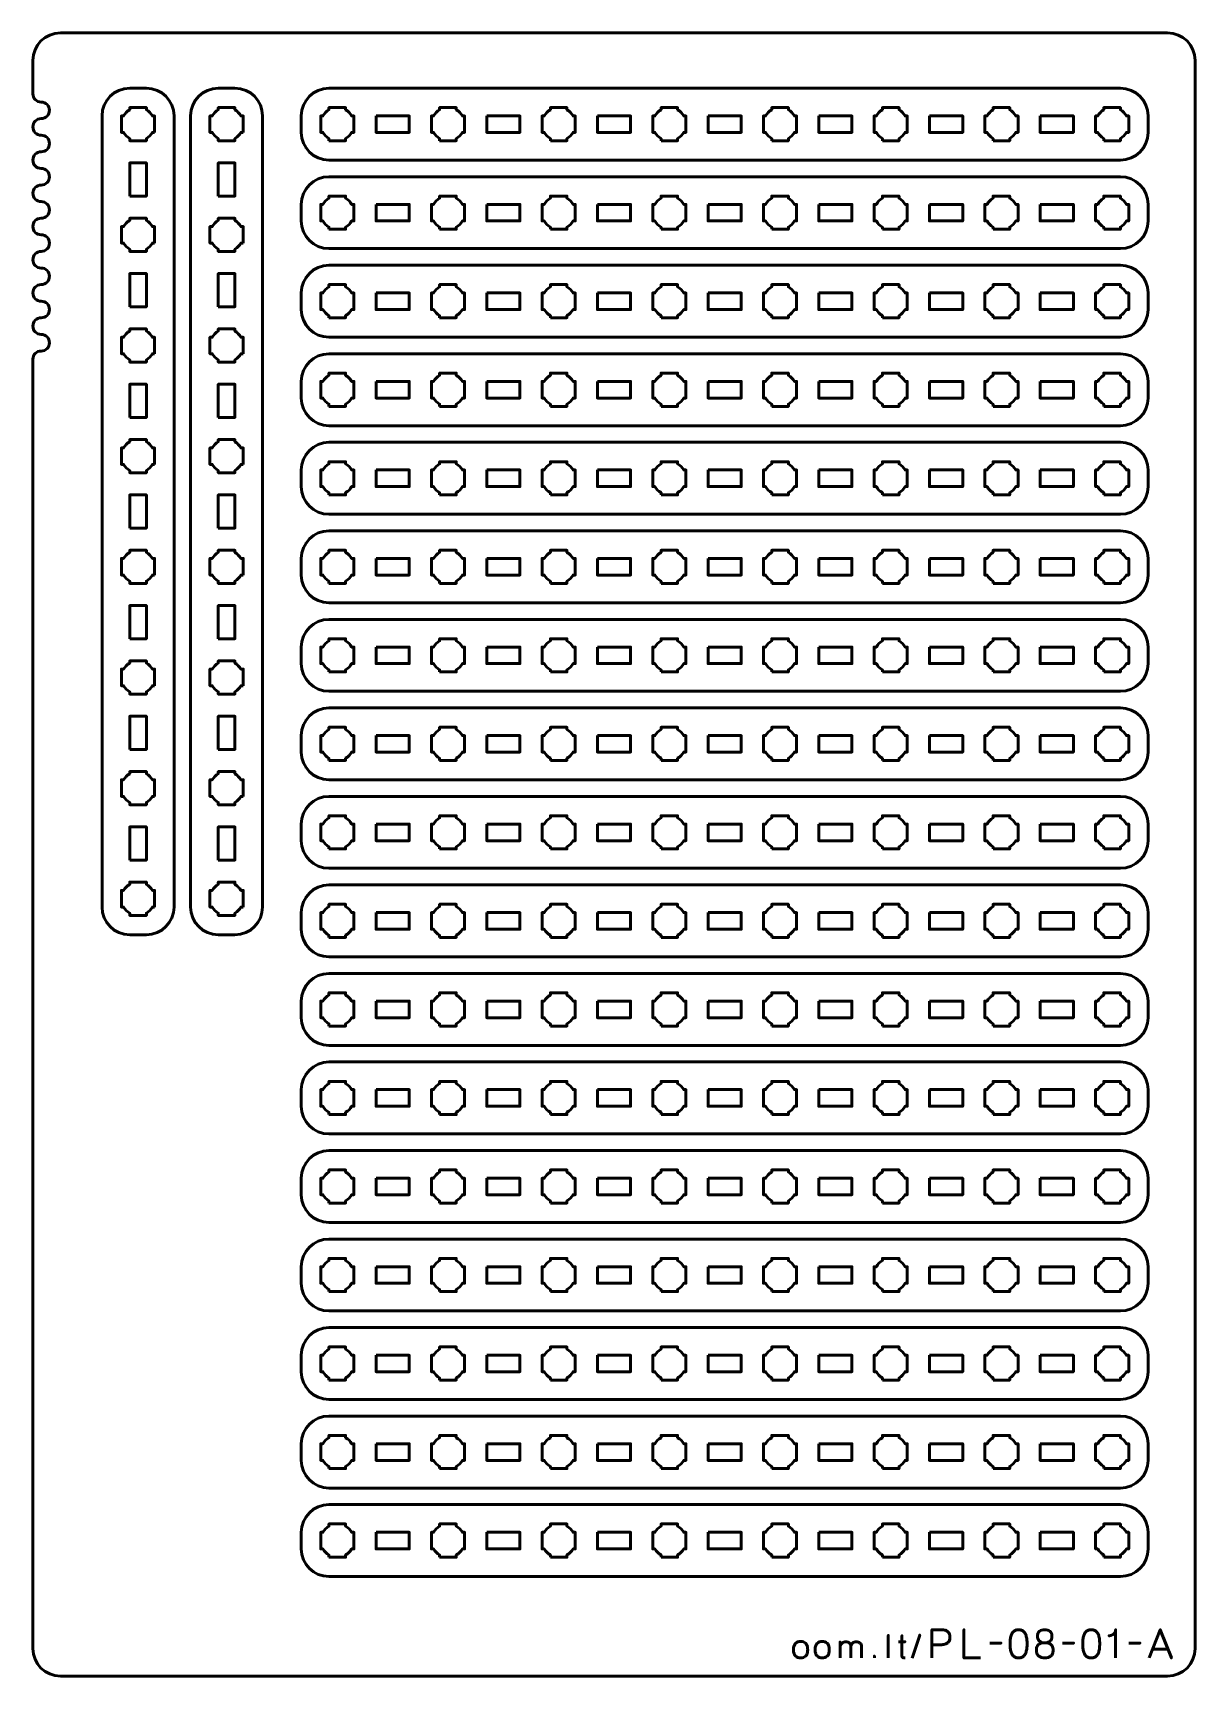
# Model space of a CAD drawing. Header units: centimetres. Extents: x -21 to 0, y -29.7 to 0.
import ezdxf

# ---------------------------------------------------------------- set-up
doc = ezdxf.new("R2010")
doc.units = ezdxf.units.CM
doc.header["$MEASUREMENT"] = 0
doc.layers.add('Layer 1', color=7, linetype='Continuous')

msp = doc.modelspace()

# ---------------------------------------------------------------- linework, layer by layer
at = {"layer": 'Layer 1', "color": 1, "lineweight": 53}
msp.add_open_spline([(-21.00003, -29.19995), (-21.00003, -29.19995), (-21.00003, -5.89992), (-21.00003, -5.89992), (-21.00003, -5.89992), (-21.00003, -5.81709), (-20.93286, -5.74992), (-20.85003, -5.74992), (-20.85003, -5.74992), (-20.7672, -5.74992), (-20.70003, -5.68275), (-20.70003, -5.59992), (-20.70003, -5.59992), (-20.70003, -5.51709), (-20.7672, -5.44992), (-20.85003, -5.44992), (-20.85003, -5.44992), (-20.93286, -5.44992), (-21.00003, -5.38275), (-21.00003, -5.29992), (-21.00003, -5.29992), (-21.00003, -5.21709), (-20.93286, -5.14992), (-20.85003, -5.14992), (-20.85003, -5.14992), (-20.7672, -5.14992), (-20.70003, -5.08275), (-20.70003, -4.99992), (-20.70003, -4.99992), (-20.70003, -4.91709), (-20.7672, -4.84992), (-20.85003, -4.84992), (-20.85003, -4.84992), (-20.93286, -4.84992), (-21.00003, -4.78275), (-21.00003, -4.69992), (-21.00003, -4.69992), (-21.00003, -4.61709), (-20.93286, -4.54992), (-20.85003, -4.54992), (-20.85003, -4.54992), (-20.7672, -4.54992), (-20.70003, -4.48275), (-20.70003, -4.39992), (-20.70003, -4.39992), (-20.70003, -4.31709), (-20.7672, -4.24992), (-20.85003, -4.24992), (-20.85003, -4.24992), (-20.93286, -4.24992), (-21.00003, -4.18275), (-21.00003, -4.09992), (-21.00003, -4.09992), (-21.00003, -4.01709), (-20.93286, -3.94992), (-20.85003, -3.94992), (-20.85003, -3.94992), (-20.7672, -3.94992), (-20.70003, -3.88275), (-20.70003, -3.79992), (-20.70003, -3.79992), (-20.70003, -3.71709), (-20.7672, -3.64992), (-20.85003, -3.64992), (-20.85003, -3.64992), (-20.93286, -3.64992), (-21.00003, -3.58275), (-21.00003, -3.49992), (-21.00003, -3.49992), (-21.00003, -3.41709), (-20.93286, -3.34992), (-20.85003, -3.34992), (-20.85003, -3.34992), (-20.7672, -3.34992), (-20.70003, -3.28275), (-20.70003, -3.19992), (-20.70003, -3.19992), (-20.70003, -3.11709), (-20.7672, -3.04992), (-20.85003, -3.04992), (-20.85003, -3.04992), (-20.93286, -3.04992), (-21.00003, -2.98275), (-21.00003, -2.89992), (-21.00003, -2.89992), (-21.00003, -2.81709), (-20.93286, -2.74992), (-20.85003, -2.74992), (-20.85003, -2.74992), (-20.7672, -2.74992), (-20.70003, -2.68275), (-20.70003, -2.59992), (-20.70003, -2.59992), (-20.70003, -2.51709), (-20.7672, -2.44992), (-20.85003, -2.44992), (-20.85003, -2.44992), (-20.93286, -2.44992), (-21.00003, -2.38275), (-21.00003, -2.29992), (-21.00003, -2.29992), (-21.00003, -2.21709), (-20.93286, -2.14992), (-20.85003, -2.14992), (-20.85003, -2.14992), (-20.7672, -2.14992), (-20.70003, -2.08275), (-20.70003, -1.99992), (-20.70003, -1.99992), (-20.70003, -1.91709), (-20.7672, -1.84992), (-20.85003, -1.84992), (-20.85003, -1.84992), (-20.93286, -1.84992), (-21.00003, -1.78275), (-21.00003, -1.69992), (-21.00003, -1.69992), (-21.00003, -1.61709), (-20.93286, -1.54992), (-20.85003, -1.54992), (-20.85003, -1.54992), (-20.7672, -1.54992), (-20.70003, -1.48275), (-20.70003, -1.39992), (-20.70003, -1.39992), (-20.70003, -1.31709), (-20.7672, -1.24992), (-20.85003, -1.24992), (-20.85003, -1.24992), (-20.93286, -1.24992), (-21.00003, -1.18275), (-21.00003, -1.09992), (-21.00003, -1.09992), (-21.00003, -1.09992), (-21.00003, -0.49992), (-21.00003, -0.49992), (-21.00003, -0.49992), (-21.00003, -0.22295), (-20.77694, 0.00004), (-20.49994, 0.00004), (-20.49994, 0.00004), (-20.49994, 0.00004), (-0.50008, 0.00004), (-0.50008, 0.00004), (-0.50008, 0.00004), (-0.22294, 0.00004), (0.00002, -0.22295), (0.00002, -0.49992), (0.00002, -0.49992), (0.00002, -0.49992), (0.00002, -29.19995), (0.00002, -29.19995), (0.00002, -29.19995), (0.00002, -29.47695), (-0.22294, -29.70004), (-0.50008, -29.70004), (-0.50008, -29.70004), (-0.50008, -29.70004), (-20.49994, -29.70004), (-20.49994, -29.70004), (-20.49994, -29.70004), (-20.77694, -29.70004), (-21.00003, -29.47695), (-21.00003, -29.19995)], degree=3, knots=[0, 0, 0, 0, 0.02439024, 0.02439024, 0.02439024, 0.02439024, 0.04878049, 0.04878049, 0.04878049, 0.04878049, 0.07317073, 0.07317073, 0.07317073, 0.07317073, 0.09756098, 0.09756098, 0.09756098, 0.09756098, 0.12195122, 0.12195122, 0.12195122, 0.12195122, 0.14634146, 0.14634146, 0.14634146, 0.14634146, 0.17073171, 0.17073171, 0.17073171, 0.17073171, 0.19512195, 0.19512195, 0.19512195, 0.19512195, 0.2195122, 0.2195122, 0.2195122, 0.2195122, 0.24390244, 0.24390244, 0.24390244, 0.24390244, 0.26829268, 0.26829268, 0.26829268, 0.26829268, 0.29268293, 0.29268293, 0.29268293, 0.29268293, 0.31707317, 0.31707317, 0.31707317, 0.31707317, 0.34146341, 0.34146341, 0.34146341, 0.34146341, 0.36585366, 0.36585366, 0.36585366, 0.36585366, 0.3902439, 0.3902439, 0.3902439, 0.3902439, 0.41463415, 0.41463415, 0.41463415, 0.41463415, 0.43902439, 0.43902439, 0.43902439, 0.43902439, 0.46341463, 0.46341463, 0.46341463, 0.46341463, 0.48780488, 0.48780488, 0.48780488, 0.48780488, 0.51219512, 0.51219512, 0.51219512, 0.51219512, 0.53658537, 0.53658537, 0.53658537, 0.53658537, 0.56097561, 0.56097561, 0.56097561, 0.56097561, 0.58536585, 0.58536585, 0.58536585, 0.58536585, 0.6097561, 0.6097561, 0.6097561, 0.6097561, 0.63414634, 0.63414634, 0.63414634, 0.63414634, 0.65853659, 0.65853659, 0.65853659, 0.65853659, 0.68292683, 0.68292683, 0.68292683, 0.68292683, 0.70731707, 0.70731707, 0.70731707, 0.70731707, 0.73170732, 0.73170732, 0.73170732, 0.73170732, 0.75609756, 0.75609756, 0.75609756, 0.75609756, 0.7804878, 0.7804878, 0.7804878, 0.7804878, 0.80487805, 0.80487805, 0.80487805, 0.80487805, 0.82926829, 0.82926829, 0.82926829, 0.82926829, 0.85365854, 0.85365854, 0.85365854, 0.85365854, 0.87804878, 0.87804878, 0.87804878, 0.87804878, 0.90243902, 0.90243902, 0.90243902, 0.90243902, 0.92682927, 0.92682927, 0.92682927, 0.92682927, 0.95121951, 0.95121951, 0.95121951, 0.95121951, 0.97560976, 0.97560976, 0.97560976, 0.97560976, 1, 1, 1, 1], dxfattribs=at)
at = {"layer": 'Layer 1', "color": 3, "lineweight": 53}
for points in [[(-19.75004, -15.79997), (-19.75004, -15.79997), (-19.75004, -1.50009), (-19.75004, -1.50009), (-19.75004, -1.50009), (-19.75004, -1.22295), (-19.52695, -0.99999), (-19.24995, -0.99999), (-19.24995, -0.99999), (-19.24995, -0.99999), (-18.94994, -0.99999), (-18.94994, -0.99999), (-18.94994, -0.99999), (-18.67298, -0.99999), (-18.45002, -1.22295), (-18.45002, -1.50009), (-18.45002, -1.50009), (-18.45002, -1.50009), (-18.45002, -15.79997), (-18.45002, -15.79997), (-18.45002, -15.79997), (-18.45002, -16.07697), (-18.67298, -16.30007), (-18.94994, -16.30007), (-18.94994, -16.30007), (-18.94994, -16.30007), (-19.24995, -16.30007), (-19.24995, -16.30007), (-19.24995, -16.30007), (-19.52695, -16.30007), (-19.75004, -16.07697), (-19.75004, -15.79997)], [(-18.15004, -15.79997), (-18.15004, -15.79997), (-18.15004, -1.50009), (-18.15004, -1.50009), (-18.15004, -1.50009), (-18.15004, -1.22295), (-17.92695, -0.99999), (-17.64995, -0.99999), (-17.64995, -0.99999), (-17.64995, -0.99999), (-17.34994, -0.99999), (-17.34994, -0.99999), (-17.34994, -0.99999), (-17.07298, -0.99999), (-16.85002, -1.22295), (-16.85002, -1.50009), (-16.85002, -1.50009), (-16.85002, -1.50009), (-16.85002, -15.79997), (-16.85002, -15.79997), (-16.85002, -15.79997), (-16.85002, -16.07697), (-17.07298, -16.30007), (-17.34994, -16.30007), (-17.34994, -16.30007), (-17.34994, -16.30007), (-17.64995, -16.30007), (-17.64995, -16.30007), (-17.64995, -16.30007), (-17.92695, -16.30007), (-18.15004, -16.07697), (-18.15004, -15.79997)], [(-15.64994, -1), (-15.64994, -1), (-1.35006, -1), (-1.35006, -1), (-1.35006, -1), (-1.07292, -1), (-0.84996, -1.22309), (-0.84996, -1.50009), (-0.84996, -1.50009), (-0.84996, -1.50009), (-0.84996, -1.8001), (-0.84996, -1.8001), (-0.84996, -1.8001), (-0.84996, -2.07706), (-1.07292, -2.30002), (-1.35006, -2.30002), (-1.35006, -2.30002), (-1.35006, -2.30002), (-15.64994, -2.30002), (-15.64994, -2.30002), (-15.64994, -2.30002), (-15.92694, -2.30002), (-16.15004, -2.07706), (-16.15004, -1.8001), (-16.15004, -1.8001), (-16.15004, -1.8001), (-16.15004, -1.50009), (-16.15004, -1.50009), (-16.15004, -1.50009), (-16.15004, -1.22309), (-15.92694, -1), (-15.64994, -1)], [(-15.64994, -2.6), (-15.64994, -2.6), (-1.35006, -2.6), (-1.35006, -2.6), (-1.35006, -2.6), (-1.07292, -2.6), (-0.84996, -2.82309), (-0.84996, -3.10009), (-0.84996, -3.10009), (-0.84996, -3.10009), (-0.84996, -3.4001), (-0.84996, -3.4001), (-0.84996, -3.4001), (-0.84996, -3.67706), (-1.07292, -3.90002), (-1.35006, -3.90002), (-1.35006, -3.90002), (-1.35006, -3.90002), (-15.64994, -3.90002), (-15.64994, -3.90002), (-15.64994, -3.90002), (-15.92694, -3.90002), (-16.15004, -3.67706), (-16.15004, -3.4001), (-16.15004, -3.4001), (-16.15004, -3.4001), (-16.15004, -3.10009), (-16.15004, -3.10009), (-16.15004, -3.10009), (-16.15004, -2.82309), (-15.92694, -2.6), (-15.64994, -2.6)], [(-15.64994, -4.2), (-15.64994, -4.2), (-1.35006, -4.2), (-1.35006, -4.2), (-1.35006, -4.2), (-1.07292, -4.2), (-0.84996, -4.42309), (-0.84996, -4.70009), (-0.84996, -4.70009), (-0.84996, -4.70009), (-0.84996, -5.0001), (-0.84996, -5.0001), (-0.84996, -5.0001), (-0.84996, -5.27706), (-1.07292, -5.50002), (-1.35006, -5.50002), (-1.35006, -5.50002), (-1.35006, -5.50002), (-15.64994, -5.50002), (-15.64994, -5.50002), (-15.64994, -5.50002), (-15.92694, -5.50002), (-16.15004, -5.27706), (-16.15004, -5.0001), (-16.15004, -5.0001), (-16.15004, -5.0001), (-16.15004, -4.70009), (-16.15004, -4.70009), (-16.15004, -4.70009), (-16.15004, -4.42309), (-15.92694, -4.2), (-15.64994, -4.2)], [(-15.64994, -5.8), (-15.64994, -5.8), (-1.35006, -5.8), (-1.35006, -5.8), (-1.35006, -5.8), (-1.07292, -5.8), (-0.84996, -6.02309), (-0.84996, -6.30009), (-0.84996, -6.30009), (-0.84996, -6.30009), (-0.84996, -6.6001), (-0.84996, -6.6001), (-0.84996, -6.6001), (-0.84996, -6.87706), (-1.07292, -7.10002), (-1.35006, -7.10002), (-1.35006, -7.10002), (-1.35006, -7.10002), (-15.64994, -7.10002), (-15.64994, -7.10002), (-15.64994, -7.10002), (-15.92694, -7.10002), (-16.15004, -6.87706), (-16.15004, -6.6001), (-16.15004, -6.6001), (-16.15004, -6.6001), (-16.15004, -6.30009), (-16.15004, -6.30009), (-16.15004, -6.30009), (-16.15004, -6.02309), (-15.92694, -5.8), (-15.64994, -5.8)], [(-15.64994, -7.4), (-15.64994, -7.4), (-1.35006, -7.4), (-1.35006, -7.4), (-1.35006, -7.4), (-1.07292, -7.4), (-0.84996, -7.62309), (-0.84996, -7.90009), (-0.84996, -7.90009), (-0.84996, -7.90009), (-0.84996, -8.2001), (-0.84996, -8.2001), (-0.84996, -8.2001), (-0.84996, -8.47706), (-1.07292, -8.70002), (-1.35006, -8.70002), (-1.35006, -8.70002), (-1.35006, -8.70002), (-15.64994, -8.70002), (-15.64994, -8.70002), (-15.64994, -8.70002), (-15.92694, -8.70002), (-16.15004, -8.47706), (-16.15004, -8.2001), (-16.15004, -8.2001), (-16.15004, -8.2001), (-16.15004, -7.90009), (-16.15004, -7.90009), (-16.15004, -7.90009), (-16.15004, -7.62309), (-15.92694, -7.4), (-15.64994, -7.4)], [(-15.64994, -9), (-15.64994, -9), (-1.35006, -9), (-1.35006, -9), (-1.35006, -9), (-1.07292, -9), (-0.84996, -9.22309), (-0.84996, -9.50009), (-0.84996, -9.50009), (-0.84996, -9.50009), (-0.84996, -9.8001), (-0.84996, -9.8001), (-0.84996, -9.8001), (-0.84996, -10.07706), (-1.07292, -10.30002), (-1.35006, -10.30002), (-1.35006, -10.30002), (-1.35006, -10.30002), (-15.64994, -10.30002), (-15.64994, -10.30002), (-15.64994, -10.30002), (-15.92694, -10.30002), (-16.15004, -10.07706), (-16.15004, -9.8001), (-16.15004, -9.8001), (-16.15004, -9.8001), (-16.15004, -9.50009), (-16.15004, -9.50009), (-16.15004, -9.50009), (-16.15004, -9.22309), (-15.92694, -9), (-15.64994, -9)], [(-15.64994, -10.6), (-15.64994, -10.6), (-1.35006, -10.6), (-1.35006, -10.6), (-1.35006, -10.6), (-1.07292, -10.6), (-0.84996, -10.82309), (-0.84996, -11.10009), (-0.84996, -11.10009), (-0.84996, -11.10009), (-0.84996, -11.4001), (-0.84996, -11.4001), (-0.84996, -11.4001), (-0.84996, -11.67706), (-1.07292, -11.90002), (-1.35006, -11.90002), (-1.35006, -11.90002), (-1.35006, -11.90002), (-15.64994, -11.90002), (-15.64994, -11.90002), (-15.64994, -11.90002), (-15.92694, -11.90002), (-16.15004, -11.67706), (-16.15004, -11.4001), (-16.15004, -11.4001), (-16.15004, -11.4001), (-16.15004, -11.10009), (-16.15004, -11.10009), (-16.15004, -11.10009), (-16.15004, -10.82309), (-15.92694, -10.6), (-15.64994, -10.6)], [(-15.64994, -12.2), (-15.64994, -12.2), (-1.35006, -12.2), (-1.35006, -12.2), (-1.35006, -12.2), (-1.07292, -12.2), (-0.84996, -12.42309), (-0.84996, -12.70009), (-0.84996, -12.70009), (-0.84996, -12.70009), (-0.84996, -13.0001), (-0.84996, -13.0001), (-0.84996, -13.0001), (-0.84996, -13.27706), (-1.07292, -13.50002), (-1.35006, -13.50002), (-1.35006, -13.50002), (-1.35006, -13.50002), (-15.64994, -13.50002), (-15.64994, -13.50002), (-15.64994, -13.50002), (-15.92694, -13.50002), (-16.15004, -13.27706), (-16.15004, -13.0001), (-16.15004, -13.0001), (-16.15004, -13.0001), (-16.15004, -12.70009), (-16.15004, -12.70009), (-16.15004, -12.70009), (-16.15004, -12.42309), (-15.92694, -12.2), (-15.64994, -12.2)], [(-15.64994, -13.8), (-15.64994, -13.8), (-1.35006, -13.8), (-1.35006, -13.8), (-1.35006, -13.8), (-1.07292, -13.8), (-0.84996, -14.02309), (-0.84996, -14.30009), (-0.84996, -14.30009), (-0.84996, -14.30009), (-0.84996, -14.6001), (-0.84996, -14.6001), (-0.84996, -14.6001), (-0.84996, -14.87706), (-1.07292, -15.10002), (-1.35006, -15.10002), (-1.35006, -15.10002), (-1.35006, -15.10002), (-15.64994, -15.10002), (-15.64994, -15.10002), (-15.64994, -15.10002), (-15.92694, -15.10002), (-16.15004, -14.87706), (-16.15004, -14.6001), (-16.15004, -14.6001), (-16.15004, -14.6001), (-16.15004, -14.30009), (-16.15004, -14.30009), (-16.15004, -14.30009), (-16.15004, -14.02309), (-15.92694, -13.8), (-15.64994, -13.8)], [(-15.64994, -15.4), (-15.64994, -15.4), (-1.35006, -15.4), (-1.35006, -15.4), (-1.35006, -15.4), (-1.07292, -15.4), (-0.84996, -15.62309), (-0.84996, -15.90009), (-0.84996, -15.90009), (-0.84996, -15.90009), (-0.84996, -16.2001), (-0.84996, -16.2001), (-0.84996, -16.2001), (-0.84996, -16.47706), (-1.07292, -16.70002), (-1.35006, -16.70002), (-1.35006, -16.70002), (-1.35006, -16.70002), (-15.64994, -16.70002), (-15.64994, -16.70002), (-15.64994, -16.70002), (-15.92694, -16.70002), (-16.15004, -16.47706), (-16.15004, -16.2001), (-16.15004, -16.2001), (-16.15004, -16.2001), (-16.15004, -15.90009), (-16.15004, -15.90009), (-16.15004, -15.90009), (-16.15004, -15.62309), (-15.92694, -15.4), (-15.64994, -15.4)], [(-15.64994, -17), (-15.64994, -17), (-1.35006, -17), (-1.35006, -17), (-1.35006, -17), (-1.07292, -17), (-0.84996, -17.22309), (-0.84996, -17.50009), (-0.84996, -17.50009), (-0.84996, -17.50009), (-0.84996, -17.8001), (-0.84996, -17.8001), (-0.84996, -17.8001), (-0.84996, -18.07706), (-1.07292, -18.30002), (-1.35006, -18.30002), (-1.35006, -18.30002), (-1.35006, -18.30002), (-15.64994, -18.30002), (-15.64994, -18.30002), (-15.64994, -18.30002), (-15.92694, -18.30002), (-16.15004, -18.07706), (-16.15004, -17.8001), (-16.15004, -17.8001), (-16.15004, -17.8001), (-16.15004, -17.50009), (-16.15004, -17.50009), (-16.15004, -17.50009), (-16.15004, -17.22309), (-15.92694, -17), (-15.64994, -17)], [(-15.64994, -18.6), (-15.64994, -18.6), (-1.35006, -18.6), (-1.35006, -18.6), (-1.35006, -18.6), (-1.07292, -18.6), (-0.84996, -18.82309), (-0.84996, -19.10009), (-0.84996, -19.10009), (-0.84996, -19.10009), (-0.84996, -19.4001), (-0.84996, -19.4001), (-0.84996, -19.4001), (-0.84996, -19.67706), (-1.07292, -19.90002), (-1.35006, -19.90002), (-1.35006, -19.90002), (-1.35006, -19.90002), (-15.64994, -19.90002), (-15.64994, -19.90002), (-15.64994, -19.90002), (-15.92694, -19.90002), (-16.15004, -19.67706), (-16.15004, -19.4001), (-16.15004, -19.4001), (-16.15004, -19.4001), (-16.15004, -19.10009), (-16.15004, -19.10009), (-16.15004, -19.10009), (-16.15004, -18.82309), (-15.92694, -18.6), (-15.64994, -18.6)], [(-15.64994, -20.2), (-15.64994, -20.2), (-1.35006, -20.2), (-1.35006, -20.2), (-1.35006, -20.2), (-1.07292, -20.2), (-0.84996, -20.42309), (-0.84996, -20.70009), (-0.84996, -20.70009), (-0.84996, -20.70009), (-0.84996, -21.0001), (-0.84996, -21.0001), (-0.84996, -21.0001), (-0.84996, -21.27706), (-1.07292, -21.50002), (-1.35006, -21.50002), (-1.35006, -21.50002), (-1.35006, -21.50002), (-15.64994, -21.50002), (-15.64994, -21.50002), (-15.64994, -21.50002), (-15.92694, -21.50002), (-16.15004, -21.27706), (-16.15004, -21.0001), (-16.15004, -21.0001), (-16.15004, -21.0001), (-16.15004, -20.70009), (-16.15004, -20.70009), (-16.15004, -20.70009), (-16.15004, -20.42309), (-15.92694, -20.2), (-15.64994, -20.2)], [(-15.64994, -21.8), (-15.64994, -21.8), (-1.35006, -21.8), (-1.35006, -21.8), (-1.35006, -21.8), (-1.07292, -21.8), (-0.84996, -22.02309), (-0.84996, -22.30009), (-0.84996, -22.30009), (-0.84996, -22.30009), (-0.84996, -22.6001), (-0.84996, -22.6001), (-0.84996, -22.6001), (-0.84996, -22.87706), (-1.07292, -23.10002), (-1.35006, -23.10002), (-1.35006, -23.10002), (-1.35006, -23.10002), (-15.64994, -23.10002), (-15.64994, -23.10002), (-15.64994, -23.10002), (-15.92694, -23.10002), (-16.15004, -22.87706), (-16.15004, -22.6001), (-16.15004, -22.6001), (-16.15004, -22.6001), (-16.15004, -22.30009), (-16.15004, -22.30009), (-16.15004, -22.30009), (-16.15004, -22.02309), (-15.92694, -21.8), (-15.64994, -21.8)], [(-15.64994, -23.4), (-15.64994, -23.4), (-1.35006, -23.4), (-1.35006, -23.4), (-1.35006, -23.4), (-1.07292, -23.4), (-0.84996, -23.62309), (-0.84996, -23.90009), (-0.84996, -23.90009), (-0.84996, -23.90009), (-0.84996, -24.2001), (-0.84996, -24.2001), (-0.84996, -24.2001), (-0.84996, -24.47706), (-1.07292, -24.70002), (-1.35006, -24.70002), (-1.35006, -24.70002), (-1.35006, -24.70002), (-15.64994, -24.70002), (-15.64994, -24.70002), (-15.64994, -24.70002), (-15.92694, -24.70002), (-16.15004, -24.47706), (-16.15004, -24.2001), (-16.15004, -24.2001), (-16.15004, -24.2001), (-16.15004, -23.90009), (-16.15004, -23.90009), (-16.15004, -23.90009), (-16.15004, -23.62309), (-15.92694, -23.4), (-15.64994, -23.4)], [(-15.64994, -25), (-15.64994, -25), (-1.35006, -25), (-1.35006, -25), (-1.35006, -25), (-1.07292, -25), (-0.84996, -25.22309), (-0.84996, -25.50009), (-0.84996, -25.50009), (-0.84996, -25.50009), (-0.84996, -25.8001), (-0.84996, -25.8001), (-0.84996, -25.8001), (-0.84996, -26.07706), (-1.07292, -26.30002), (-1.35006, -26.30002), (-1.35006, -26.30002), (-1.35006, -26.30002), (-15.64994, -26.30002), (-15.64994, -26.30002), (-15.64994, -26.30002), (-15.92694, -26.30002), (-16.15004, -26.07706), (-16.15004, -25.8001), (-16.15004, -25.8001), (-16.15004, -25.8001), (-16.15004, -25.50009), (-16.15004, -25.50009), (-16.15004, -25.50009), (-16.15004, -25.22309), (-15.92694, -25), (-15.64994, -25)], [(-15.64994, -26.6), (-15.64994, -26.6), (-1.35006, -26.6), (-1.35006, -26.6), (-1.35006, -26.6), (-1.07292, -26.6), (-0.84996, -26.82309), (-0.84996, -27.10009), (-0.84996, -27.10009), (-0.84996, -27.10009), (-0.84996, -27.4001), (-0.84996, -27.4001), (-0.84996, -27.4001), (-0.84996, -27.67706), (-1.07292, -27.90002), (-1.35006, -27.90002), (-1.35006, -27.90002), (-1.35006, -27.90002), (-15.64994, -27.90002), (-15.64994, -27.90002), (-15.64994, -27.90002), (-15.92694, -27.90002), (-16.15004, -27.67706), (-16.15004, -27.4001), (-16.15004, -27.4001), (-16.15004, -27.4001), (-16.15004, -27.10009), (-16.15004, -27.10009), (-16.15004, -27.10009), (-16.15004, -26.82309), (-15.92694, -26.6), (-15.64994, -26.6)]]:
    msp.add_open_spline(points, degree=3, knots=[0, 0, 0, 0, 0.125, 0.125, 0.125, 0.125, 0.25, 0.25, 0.25, 0.25, 0.375, 0.375, 0.375, 0.375, 0.5, 0.5, 0.5, 0.5, 0.625, 0.625, 0.625, 0.625, 0.75, 0.75, 0.75, 0.75, 0.875, 0.875, 0.875, 0.875, 1, 1, 1, 1], dxfattribs=at)
at = {"layer": 'Layer 1', "lineweight": 53}
for points, knots in [([(-18.80001, -1.80009), (-18.80001, -1.80009), (-18.84012, -1.80009), (-18.84012, -1.80009), (-18.84012, -1.80009), (-18.86644, -1.84556), (-18.90447, -1.88359), (-18.94994, -1.90991), (-18.94994, -1.90991), (-18.94994, -1.90991), (-18.94994, -1.95002), (-18.94994, -1.95002), (-18.94994, -1.95002), (-18.94994, -1.95002), (-19.10002, -1.95002), (-19.10002, -1.95002), (-19.10002, -1.95002), (-19.10002, -1.95002), (-19.24995, -1.95002), (-19.24995, -1.95002), (-19.24995, -1.95002), (-19.24995, -1.95002), (-19.24995, -1.90991), (-19.24995, -1.90991), (-19.24995, -1.90991), (-19.29556, -1.88359), (-19.33348, -1.84556), (-19.3598, -1.80009), (-19.3598, -1.80009), (-19.3598, -1.80009), (-19.40002, -1.80009), (-19.40002, -1.80009), (-19.40002, -1.80009), (-19.40002, -1.80009), (-19.40002, -1.65002), (-19.40002, -1.65002), (-19.40002, -1.65002), (-19.40002, -1.65002), (-19.40002, -1.50009), (-19.40002, -1.50009), (-19.40002, -1.50009), (-19.40002, -1.50009), (-19.3598, -1.50009), (-19.3598, -1.50009), (-19.3598, -1.50009), (-19.33348, -1.45447), (-19.29556, -1.41659), (-19.24995, -1.39023), (-19.24995, -1.39023), (-19.24995, -1.39023), (-19.24995, -1.35002), (-19.24995, -1.35002), (-19.24995, -1.35002), (-19.24995, -1.35002), (-19.10002, -1.35002), (-19.10002, -1.35002), (-19.10002, -1.35002), (-19.10002, -1.35002), (-18.94994, -1.35002), (-18.94994, -1.35002), (-18.94994, -1.35002), (-18.94994, -1.35002), (-18.94994, -1.39023), (-18.94994, -1.39023), (-18.94994, -1.39023), (-18.90447, -1.41659), (-18.86644, -1.45447), (-18.84012, -1.50009), (-18.84012, -1.50009), (-18.84012, -1.50009), (-18.80001, -1.50009), (-18.80001, -1.50009), (-18.80001, -1.50009), (-18.80001, -1.50009), (-18.80001, -1.65002), (-18.80001, -1.65002), (-18.80001, -1.65002), (-18.80001, -1.65002), (-18.80001, -1.80009), (-18.80001, -1.80009)], [0, 0, 0, 0, 0.05, 0.05, 0.05, 0.05, 0.1, 0.1, 0.1, 0.1, 0.15, 0.15, 0.15, 0.15, 0.2, 0.2, 0.2, 0.2, 0.25, 0.25, 0.25, 0.25, 0.3, 0.3, 0.3, 0.3, 0.35, 0.35, 0.35, 0.35, 0.4, 0.4, 0.4, 0.4, 0.45, 0.45, 0.45, 0.45, 0.5, 0.5, 0.5, 0.5, 0.55, 0.55, 0.55, 0.55, 0.6, 0.6, 0.6, 0.6, 0.65, 0.65, 0.65, 0.65, 0.7, 0.7, 0.7, 0.7, 0.75, 0.75, 0.75, 0.75, 0.8, 0.8, 0.8, 0.8, 0.85, 0.85, 0.85, 0.85, 0.9, 0.9, 0.9, 0.9, 0.95, 0.95, 0.95, 0.95, 1, 1, 1, 1]), ([(-17.20001, -1.80009), (-17.20001, -1.80009), (-17.24012, -1.80009), (-17.24012, -1.80009), (-17.24012, -1.80009), (-17.26644, -1.84556), (-17.30447, -1.88359), (-17.34994, -1.90991), (-17.34994, -1.90991), (-17.34994, -1.90991), (-17.34994, -1.95002), (-17.34994, -1.95002), (-17.34994, -1.95002), (-17.34994, -1.95002), (-17.50002, -1.95002), (-17.50002, -1.95002), (-17.50002, -1.95002), (-17.50002, -1.95002), (-17.64995, -1.95002), (-17.64995, -1.95002), (-17.64995, -1.95002), (-17.64995, -1.95002), (-17.64995, -1.90991), (-17.64995, -1.90991), (-17.64995, -1.90991), (-17.69556, -1.88359), (-17.73348, -1.84556), (-17.7598, -1.80009), (-17.7598, -1.80009), (-17.7598, -1.80009), (-17.80002, -1.80009), (-17.80002, -1.80009), (-17.80002, -1.80009), (-17.80002, -1.80009), (-17.80002, -1.65002), (-17.80002, -1.65002), (-17.80002, -1.65002), (-17.80002, -1.65002), (-17.80002, -1.50009), (-17.80002, -1.50009), (-17.80002, -1.50009), (-17.80002, -1.50009), (-17.7598, -1.50009), (-17.7598, -1.50009), (-17.7598, -1.50009), (-17.73348, -1.45447), (-17.69556, -1.41659), (-17.64995, -1.39023), (-17.64995, -1.39023), (-17.64995, -1.39023), (-17.64995, -1.35002), (-17.64995, -1.35002), (-17.64995, -1.35002), (-17.64995, -1.35002), (-17.50002, -1.35002), (-17.50002, -1.35002), (-17.50002, -1.35002), (-17.50002, -1.35002), (-17.34994, -1.35002), (-17.34994, -1.35002), (-17.34994, -1.35002), (-17.34994, -1.35002), (-17.34994, -1.39023), (-17.34994, -1.39023), (-17.34994, -1.39023), (-17.30447, -1.41659), (-17.26644, -1.45447), (-17.24012, -1.50009), (-17.24012, -1.50009), (-17.24012, -1.50009), (-17.20001, -1.50009), (-17.20001, -1.50009), (-17.20001, -1.50009), (-17.20001, -1.50009), (-17.20001, -1.65002), (-17.20001, -1.65002), (-17.20001, -1.65002), (-17.20001, -1.65002), (-17.20001, -1.80009), (-17.20001, -1.80009)], [0, 0, 0, 0, 0.05, 0.05, 0.05, 0.05, 0.1, 0.1, 0.1, 0.1, 0.15, 0.15, 0.15, 0.15, 0.2, 0.2, 0.2, 0.2, 0.25, 0.25, 0.25, 0.25, 0.3, 0.3, 0.3, 0.3, 0.35, 0.35, 0.35, 0.35, 0.4, 0.4, 0.4, 0.4, 0.45, 0.45, 0.45, 0.45, 0.5, 0.5, 0.5, 0.5, 0.55, 0.55, 0.55, 0.55, 0.6, 0.6, 0.6, 0.6, 0.65, 0.65, 0.65, 0.65, 0.7, 0.7, 0.7, 0.7, 0.75, 0.75, 0.75, 0.75, 0.8, 0.8, 0.8, 0.8, 0.85, 0.85, 0.85, 0.85, 0.9, 0.9, 0.9, 0.9, 0.95, 0.95, 0.95, 0.95, 1, 1, 1, 1]), ([(-15.64994, -1.95003), (-15.64994, -1.95003), (-15.64994, -1.90992), (-15.64994, -1.90992), (-15.64994, -1.90992), (-15.69555, -1.8836), (-15.73348, -1.84557), (-15.7598, -1.8001), (-15.7598, -1.8001), (-15.7598, -1.8001), (-15.80001, -1.8001), (-15.80001, -1.8001), (-15.80001, -1.8001), (-15.80001, -1.8001), (-15.80001, -1.65002), (-15.80001, -1.65002), (-15.80001, -1.65002), (-15.80001, -1.65002), (-15.80001, -1.50009), (-15.80001, -1.50009), (-15.80001, -1.50009), (-15.80001, -1.50009), (-15.7598, -1.50009), (-15.7598, -1.50009), (-15.7598, -1.50009), (-15.73348, -1.45448), (-15.69555, -1.41656), (-15.64994, -1.39024), (-15.64994, -1.39024), (-15.64994, -1.39024), (-15.64994, -1.35002), (-15.64994, -1.35002), (-15.64994, -1.35002), (-15.64994, -1.35002), (-15.50001, -1.35002), (-15.50001, -1.35002), (-15.50001, -1.35002), (-15.50001, -1.35002), (-15.34994, -1.35002), (-15.34994, -1.35002), (-15.34994, -1.35002), (-15.34994, -1.35002), (-15.34994, -1.39024), (-15.34994, -1.39024), (-15.34994, -1.39024), (-15.30447, -1.41656), (-15.26644, -1.45448), (-15.24012, -1.50009), (-15.24012, -1.50009), (-15.24012, -1.50009), (-15.20001, -1.50009), (-15.20001, -1.50009), (-15.20001, -1.50009), (-15.20001, -1.50009), (-15.20001, -1.65002), (-15.20001, -1.65002), (-15.20001, -1.65002), (-15.20001, -1.65002), (-15.20001, -1.8001), (-15.20001, -1.8001), (-15.20001, -1.8001), (-15.20001, -1.8001), (-15.24012, -1.8001), (-15.24012, -1.8001), (-15.24012, -1.8001), (-15.26644, -1.84557), (-15.30447, -1.8836), (-15.34994, -1.90992), (-15.34994, -1.90992), (-15.34994, -1.90992), (-15.34994, -1.95003), (-15.34994, -1.95003), (-15.34994, -1.95003), (-15.34994, -1.95003), (-15.50001, -1.95003), (-15.50001, -1.95003), (-15.50001, -1.95003), (-15.50001, -1.95003), (-15.64994, -1.95003), (-15.64994, -1.95003)], [0, 0, 0, 0, 0.05, 0.05, 0.05, 0.05, 0.1, 0.1, 0.1, 0.1, 0.15, 0.15, 0.15, 0.15, 0.2, 0.2, 0.2, 0.2, 0.25, 0.25, 0.25, 0.25, 0.3, 0.3, 0.3, 0.3, 0.35, 0.35, 0.35, 0.35, 0.4, 0.4, 0.4, 0.4, 0.45, 0.45, 0.45, 0.45, 0.5, 0.5, 0.5, 0.5, 0.55, 0.55, 0.55, 0.55, 0.6, 0.6, 0.6, 0.6, 0.65, 0.65, 0.65, 0.65, 0.7, 0.7, 0.7, 0.7, 0.75, 0.75, 0.75, 0.75, 0.8, 0.8, 0.8, 0.8, 0.85, 0.85, 0.85, 0.85, 0.9, 0.9, 0.9, 0.9, 0.95, 0.95, 0.95, 0.95, 1, 1, 1, 1]), ([(-13.65001, -1.95003), (-13.65001, -1.95003), (-13.65001, -1.90992), (-13.65001, -1.90992), (-13.65001, -1.90992), (-13.69548, -1.8836), (-13.73351, -1.84557), (-13.75983, -1.8001), (-13.75983, -1.8001), (-13.75983, -1.8001), (-13.79994, -1.8001), (-13.79994, -1.8001), (-13.79994, -1.8001), (-13.79994, -1.8001), (-13.79994, -1.65002), (-13.79994, -1.65002), (-13.79994, -1.65002), (-13.79994, -1.65002), (-13.79994, -1.50009), (-13.79994, -1.50009), (-13.79994, -1.50009), (-13.79994, -1.50009), (-13.75983, -1.50009), (-13.75983, -1.50009), (-13.75983, -1.50009), (-13.73351, -1.45448), (-13.69548, -1.41656), (-13.65001, -1.39024), (-13.65001, -1.39024), (-13.65001, -1.39024), (-13.65001, -1.35002), (-13.65001, -1.35002), (-13.65001, -1.35002), (-13.65001, -1.35002), (-13.49994, -1.35002), (-13.49994, -1.35002), (-13.49994, -1.35002), (-13.49994, -1.35002), (-13.35001, -1.35002), (-13.35001, -1.35002), (-13.35001, -1.35002), (-13.35001, -1.35002), (-13.35001, -1.39024), (-13.35001, -1.39024), (-13.35001, -1.39024), (-13.30453, -1.41656), (-13.2665, -1.45448), (-13.24019, -1.50009), (-13.24019, -1.50009), (-13.24019, -1.50009), (-13.19993, -1.50009), (-13.19993, -1.50009), (-13.19993, -1.50009), (-13.19993, -1.50009), (-13.19993, -1.65002), (-13.19993, -1.65002), (-13.19993, -1.65002), (-13.19993, -1.65002), (-13.19993, -1.8001), (-13.19993, -1.8001), (-13.19993, -1.8001), (-13.19993, -1.8001), (-13.24019, -1.8001), (-13.24019, -1.8001), (-13.24019, -1.8001), (-13.2665, -1.84557), (-13.30453, -1.8836), (-13.35001, -1.90992), (-13.35001, -1.90992), (-13.35001, -1.90992), (-13.35001, -1.95003), (-13.35001, -1.95003), (-13.35001, -1.95003), (-13.35001, -1.95003), (-13.49994, -1.95003), (-13.49994, -1.95003), (-13.49994, -1.95003), (-13.49994, -1.95003), (-13.65001, -1.95003), (-13.65001, -1.95003)], [0, 0, 0, 0, 0.05, 0.05, 0.05, 0.05, 0.1, 0.1, 0.1, 0.1, 0.15, 0.15, 0.15, 0.15, 0.2, 0.2, 0.2, 0.2, 0.25, 0.25, 0.25, 0.25, 0.3, 0.3, 0.3, 0.3, 0.35, 0.35, 0.35, 0.35, 0.4, 0.4, 0.4, 0.4, 0.45, 0.45, 0.45, 0.45, 0.5, 0.5, 0.5, 0.5, 0.55, 0.55, 0.55, 0.55, 0.6, 0.6, 0.6, 0.6, 0.65, 0.65, 0.65, 0.65, 0.7, 0.7, 0.7, 0.7, 0.75, 0.75, 0.75, 0.75, 0.8, 0.8, 0.8, 0.8, 0.85, 0.85, 0.85, 0.85, 0.9, 0.9, 0.9, 0.9, 0.95, 0.95, 0.95, 0.95, 1, 1, 1, 1]), ([(-11.65008, -1.95003), (-11.65008, -1.95003), (-11.65008, -1.90992), (-11.65008, -1.90992), (-11.65008, -1.90992), (-11.69555, -1.8836), (-11.73344, -1.84557), (-11.7599, -1.8001), (-11.7599, -1.8001), (-11.7599, -1.8001), (-11.80001, -1.8001), (-11.80001, -1.8001), (-11.80001, -1.8001), (-11.80001, -1.8001), (-11.80001, -1.65002), (-11.80001, -1.65002), (-11.80001, -1.65002), (-11.80001, -1.65002), (-11.80001, -1.50009), (-11.80001, -1.50009), (-11.80001, -1.50009), (-11.80001, -1.50009), (-11.7599, -1.50009), (-11.7599, -1.50009), (-11.7599, -1.50009), (-11.73344, -1.45448), (-11.69555, -1.41656), (-11.65008, -1.39024), (-11.65008, -1.39024), (-11.65008, -1.39024), (-11.65008, -1.35002), (-11.65008, -1.35002), (-11.65008, -1.35002), (-11.65008, -1.35002), (-11.5, -1.35002), (-11.5, -1.35002), (-11.5, -1.35002), (-11.5, -1.35002), (-11.35007, -1.35002), (-11.35007, -1.35002), (-11.35007, -1.35002), (-11.35007, -1.35002), (-11.35007, -1.39024), (-11.35007, -1.39024), (-11.35007, -1.39024), (-11.30446, -1.41656), (-11.26654, -1.45448), (-11.24022, -1.50009), (-11.24022, -1.50009), (-11.24022, -1.50009), (-11.2, -1.50009), (-11.2, -1.50009), (-11.2, -1.50009), (-11.2, -1.50009), (-11.2, -1.65002), (-11.2, -1.65002), (-11.2, -1.65002), (-11.2, -1.65002), (-11.2, -1.8001), (-11.2, -1.8001), (-11.2, -1.8001), (-11.2, -1.8001), (-11.24022, -1.8001), (-11.24022, -1.8001), (-11.24022, -1.8001), (-11.26654, -1.84557), (-11.30446, -1.8836), (-11.35007, -1.90992), (-11.35007, -1.90992), (-11.35007, -1.90992), (-11.35007, -1.95003), (-11.35007, -1.95003), (-11.35007, -1.95003), (-11.35007, -1.95003), (-11.5, -1.95003), (-11.5, -1.95003), (-11.5, -1.95003), (-11.5, -1.95003), (-11.65008, -1.95003), (-11.65008, -1.95003)], [0, 0, 0, 0, 0.05, 0.05, 0.05, 0.05, 0.1, 0.1, 0.1, 0.1, 0.15, 0.15, 0.15, 0.15, 0.2, 0.2, 0.2, 0.2, 0.25, 0.25, 0.25, 0.25, 0.3, 0.3, 0.3, 0.3, 0.35, 0.35, 0.35, 0.35, 0.4, 0.4, 0.4, 0.4, 0.45, 0.45, 0.45, 0.45, 0.5, 0.5, 0.5, 0.5, 0.55, 0.55, 0.55, 0.55, 0.6, 0.6, 0.6, 0.6, 0.65, 0.65, 0.65, 0.65, 0.7, 0.7, 0.7, 0.7, 0.75, 0.75, 0.75, 0.75, 0.8, 0.8, 0.8, 0.8, 0.85, 0.85, 0.85, 0.85, 0.9, 0.9, 0.9, 0.9, 0.95, 0.95, 0.95, 0.95, 1, 1, 1, 1]), ([(-9.64997, -1.95003), (-9.64997, -1.95003), (-9.64997, -1.90992), (-9.64997, -1.90992), (-9.64997, -1.90992), (-9.69558, -1.8836), (-9.73347, -1.84557), (-9.75979, -1.8001), (-9.75979, -1.8001), (-9.75979, -1.8001), (-9.80004, -1.8001), (-9.80004, -1.8001), (-9.80004, -1.8001), (-9.80004, -1.8001), (-9.80004, -1.65002), (-9.80004, -1.65002), (-9.80004, -1.65002), (-9.80004, -1.65002), (-9.80004, -1.50009), (-9.80004, -1.50009), (-9.80004, -1.50009), (-9.80004, -1.50009), (-9.75979, -1.50009), (-9.75979, -1.50009), (-9.75979, -1.50009), (-9.73347, -1.45448), (-9.69558, -1.41656), (-9.64997, -1.39024), (-9.64997, -1.39024), (-9.64997, -1.39024), (-9.64997, -1.35002), (-9.64997, -1.35002), (-9.64997, -1.35002), (-9.64997, -1.35002), (-9.50004, -1.35002), (-9.50004, -1.35002), (-9.50004, -1.35002), (-9.50004, -1.35002), (-9.34996, -1.35002), (-9.34996, -1.35002), (-9.34996, -1.35002), (-9.34996, -1.35002), (-9.34996, -1.39024), (-9.34996, -1.39024), (-9.34996, -1.39024), (-9.30449, -1.41656), (-9.26646, -1.45448), (-9.24014, -1.50009), (-9.24014, -1.50009), (-9.24014, -1.50009), (-9.20003, -1.50009), (-9.20003, -1.50009), (-9.20003, -1.50009), (-9.20003, -1.50009), (-9.20003, -1.65002), (-9.20003, -1.65002), (-9.20003, -1.65002), (-9.20003, -1.65002), (-9.20003, -1.8001), (-9.20003, -1.8001), (-9.20003, -1.8001), (-9.20003, -1.8001), (-9.24014, -1.8001), (-9.24014, -1.8001), (-9.24014, -1.8001), (-9.26646, -1.84557), (-9.30449, -1.8836), (-9.34996, -1.90992), (-9.34996, -1.90992), (-9.34996, -1.90992), (-9.34996, -1.95003), (-9.34996, -1.95003), (-9.34996, -1.95003), (-9.34996, -1.95003), (-9.50004, -1.95003), (-9.50004, -1.95003), (-9.50004, -1.95003), (-9.50004, -1.95003), (-9.64997, -1.95003), (-9.64997, -1.95003)], [0, 0, 0, 0, 0.05, 0.05, 0.05, 0.05, 0.1, 0.1, 0.1, 0.1, 0.15, 0.15, 0.15, 0.15, 0.2, 0.2, 0.2, 0.2, 0.25, 0.25, 0.25, 0.25, 0.3, 0.3, 0.3, 0.3, 0.35, 0.35, 0.35, 0.35, 0.4, 0.4, 0.4, 0.4, 0.45, 0.45, 0.45, 0.45, 0.5, 0.5, 0.5, 0.5, 0.55, 0.55, 0.55, 0.55, 0.6, 0.6, 0.6, 0.6, 0.65, 0.65, 0.65, 0.65, 0.7, 0.7, 0.7, 0.7, 0.75, 0.75, 0.75, 0.75, 0.8, 0.8, 0.8, 0.8, 0.85, 0.85, 0.85, 0.85, 0.9, 0.9, 0.9, 0.9, 0.95, 0.95, 0.95, 0.95, 1, 1, 1, 1]), ([(-7.65003, -1.95003), (-7.65003, -1.95003), (-7.65003, -1.90992), (-7.65003, -1.90992), (-7.65003, -1.90992), (-7.69551, -1.8836), (-7.73354, -1.84557), (-7.75985, -1.8001), (-7.75985, -1.8001), (-7.75985, -1.8001), (-7.79996, -1.8001), (-7.79996, -1.8001), (-7.79996, -1.8001), (-7.79996, -1.8001), (-7.79996, -1.65002), (-7.79996, -1.65002), (-7.79996, -1.65002), (-7.79996, -1.65002), (-7.79996, -1.50009), (-7.79996, -1.50009), (-7.79996, -1.50009), (-7.79996, -1.50009), (-7.75985, -1.50009), (-7.75985, -1.50009), (-7.75985, -1.50009), (-7.73354, -1.45448), (-7.69551, -1.41656), (-7.65003, -1.39024), (-7.65003, -1.39024), (-7.65003, -1.39024), (-7.65003, -1.35002), (-7.65003, -1.35002), (-7.65003, -1.35002), (-7.65003, -1.35002), (-7.49996, -1.35002), (-7.49996, -1.35002), (-7.49996, -1.35002), (-7.49996, -1.35002), (-7.35003, -1.35002), (-7.35003, -1.35002), (-7.35003, -1.35002), (-7.35003, -1.35002), (-7.35003, -1.39024), (-7.35003, -1.39024), (-7.35003, -1.39024), (-7.30442, -1.41656), (-7.26653, -1.45448), (-7.24021, -1.50009), (-7.24021, -1.50009), (-7.24021, -1.50009), (-7.19996, -1.50009), (-7.19996, -1.50009), (-7.19996, -1.50009), (-7.19996, -1.50009), (-7.19996, -1.65002), (-7.19996, -1.65002), (-7.19996, -1.65002), (-7.19996, -1.65002), (-7.19996, -1.8001), (-7.19996, -1.8001), (-7.19996, -1.8001), (-7.19996, -1.8001), (-7.24021, -1.8001), (-7.24021, -1.8001), (-7.24021, -1.8001), (-7.26653, -1.84557), (-7.30442, -1.8836), (-7.35003, -1.90992), (-7.35003, -1.90992), (-7.35003, -1.90992), (-7.35003, -1.95003), (-7.35003, -1.95003), (-7.35003, -1.95003), (-7.35003, -1.95003), (-7.49996, -1.95003), (-7.49996, -1.95003), (-7.49996, -1.95003), (-7.49996, -1.95003), (-7.65003, -1.95003), (-7.65003, -1.95003)], [0, 0, 0, 0, 0.05, 0.05, 0.05, 0.05, 0.1, 0.1, 0.1, 0.1, 0.15, 0.15, 0.15, 0.15, 0.2, 0.2, 0.2, 0.2, 0.25, 0.25, 0.25, 0.25, 0.3, 0.3, 0.3, 0.3, 0.35, 0.35, 0.35, 0.35, 0.4, 0.4, 0.4, 0.4, 0.45, 0.45, 0.45, 0.45, 0.5, 0.5, 0.5, 0.5, 0.55, 0.55, 0.55, 0.55, 0.6, 0.6, 0.6, 0.6, 0.65, 0.65, 0.65, 0.65, 0.7, 0.7, 0.7, 0.7, 0.75, 0.75, 0.75, 0.75, 0.8, 0.8, 0.8, 0.8, 0.85, 0.85, 0.85, 0.85, 0.9, 0.9, 0.9, 0.9, 0.95, 0.95, 0.95, 0.95, 1, 1, 1, 1]), ([(-5.65007, -1.95003), (-5.65007, -1.95003), (-5.65007, -1.90992), (-5.65007, -1.90992), (-5.65007, -1.90992), (-5.69554, -1.8836), (-5.73346, -1.84557), (-5.75992, -1.8001), (-5.75992, -1.8001), (-5.75992, -1.8001), (-5.8, -1.8001), (-5.8, -1.8001), (-5.8, -1.8001), (-5.8, -1.8001), (-5.8, -1.65002), (-5.8, -1.65002), (-5.8, -1.65002), (-5.8, -1.65002), (-5.8, -1.50009), (-5.8, -1.50009), (-5.8, -1.50009), (-5.8, -1.50009), (-5.75992, -1.50009), (-5.75992, -1.50009), (-5.75992, -1.50009), (-5.73346, -1.45448), (-5.69554, -1.41656), (-5.65007, -1.39024), (-5.65007, -1.39024), (-5.65007, -1.39024), (-5.65007, -1.35002), (-5.65007, -1.35002), (-5.65007, -1.35002), (-5.65007, -1.35002), (-5.49999, -1.35002), (-5.49999, -1.35002), (-5.49999, -1.35002), (-5.49999, -1.35002), (-5.35006, -1.35002), (-5.35006, -1.35002), (-5.35006, -1.35002), (-5.35006, -1.35002), (-5.35006, -1.39024), (-5.35006, -1.39024), (-5.35006, -1.39024), (-5.30449, -1.41656), (-5.26656, -1.45448), (-5.2401, -1.50009), (-5.2401, -1.50009), (-5.2401, -1.50009), (-5.20003, -1.50009), (-5.20003, -1.50009), (-5.20003, -1.50009), (-5.20003, -1.50009), (-5.20003, -1.65002), (-5.20003, -1.65002), (-5.20003, -1.65002), (-5.20003, -1.65002), (-5.20003, -1.8001), (-5.20003, -1.8001), (-5.20003, -1.8001), (-5.20003, -1.8001), (-5.2401, -1.8001), (-5.2401, -1.8001), (-5.2401, -1.8001), (-5.26656, -1.84557), (-5.30449, -1.8836), (-5.35006, -1.90992), (-5.35006, -1.90992), (-5.35006, -1.90992), (-5.35006, -1.95003), (-5.35006, -1.95003), (-5.35006, -1.95003), (-5.35006, -1.95003), (-5.49999, -1.95003), (-5.49999, -1.95003), (-5.49999, -1.95003), (-5.49999, -1.95003), (-5.65007, -1.95003), (-5.65007, -1.95003)], [0, 0, 0, 0, 0.05, 0.05, 0.05, 0.05, 0.1, 0.1, 0.1, 0.1, 0.15, 0.15, 0.15, 0.15, 0.2, 0.2, 0.2, 0.2, 0.25, 0.25, 0.25, 0.25, 0.3, 0.3, 0.3, 0.3, 0.35, 0.35, 0.35, 0.35, 0.4, 0.4, 0.4, 0.4, 0.45, 0.45, 0.45, 0.45, 0.5, 0.5, 0.5, 0.5, 0.55, 0.55, 0.55, 0.55, 0.6, 0.6, 0.6, 0.6, 0.65, 0.65, 0.65, 0.65, 0.7, 0.7, 0.7, 0.7, 0.75, 0.75, 0.75, 0.75, 0.8, 0.8, 0.8, 0.8, 0.85, 0.85, 0.85, 0.85, 0.9, 0.9, 0.9, 0.9, 0.95, 0.95, 0.95, 0.95, 1, 1, 1, 1]), ([(-3.64999, -1.95003), (-3.64999, -1.95003), (-3.64999, -1.90992), (-3.64999, -1.90992), (-3.64999, -1.90992), (-3.69561, -1.8836), (-3.7335, -1.84557), (-3.75981, -1.8001), (-3.75981, -1.8001), (-3.75981, -1.8001), (-3.80006, -1.8001), (-3.80006, -1.8001), (-3.80006, -1.8001), (-3.80006, -1.8001), (-3.80006, -1.65002), (-3.80006, -1.65002), (-3.80006, -1.65002), (-3.80006, -1.65002), (-3.80006, -1.50009), (-3.80006, -1.50009), (-3.80006, -1.50009), (-3.80006, -1.50009), (-3.75981, -1.50009), (-3.75981, -1.50009), (-3.75981, -1.50009), (-3.7335, -1.45448), (-3.69561, -1.41656), (-3.64999, -1.39024), (-3.64999, -1.39024), (-3.64999, -1.39024), (-3.64999, -1.35002), (-3.64999, -1.35002), (-3.64999, -1.35002), (-3.64999, -1.35002), (-3.50006, -1.35002), (-3.50006, -1.35002), (-3.50006, -1.35002), (-3.50006, -1.35002), (-3.34999, -1.35002), (-3.34999, -1.35002), (-3.34999, -1.35002), (-3.34999, -1.35002), (-3.34999, -1.39024), (-3.34999, -1.39024), (-3.34999, -1.39024), (-3.30452, -1.41656), (-3.26649, -1.45448), (-3.24017, -1.50009), (-3.24017, -1.50009), (-3.24017, -1.50009), (-3.20006, -1.50009), (-3.20006, -1.50009), (-3.20006, -1.50009), (-3.20006, -1.50009), (-3.20006, -1.65002), (-3.20006, -1.65002), (-3.20006, -1.65002), (-3.20006, -1.65002), (-3.20006, -1.8001), (-3.20006, -1.8001), (-3.20006, -1.8001), (-3.20006, -1.8001), (-3.24017, -1.8001), (-3.24017, -1.8001), (-3.24017, -1.8001), (-3.26649, -1.84557), (-3.30452, -1.8836), (-3.34999, -1.90992), (-3.34999, -1.90992), (-3.34999, -1.90992), (-3.34999, -1.95003), (-3.34999, -1.95003), (-3.34999, -1.95003), (-3.34999, -1.95003), (-3.50006, -1.95003), (-3.50006, -1.95003), (-3.50006, -1.95003), (-3.50006, -1.95003), (-3.64999, -1.95003), (-3.64999, -1.95003)], [0, 0, 0, 0, 0.05, 0.05, 0.05, 0.05, 0.1, 0.1, 0.1, 0.1, 0.15, 0.15, 0.15, 0.15, 0.2, 0.2, 0.2, 0.2, 0.25, 0.25, 0.25, 0.25, 0.3, 0.3, 0.3, 0.3, 0.35, 0.35, 0.35, 0.35, 0.4, 0.4, 0.4, 0.4, 0.45, 0.45, 0.45, 0.45, 0.5, 0.5, 0.5, 0.5, 0.55, 0.55, 0.55, 0.55, 0.6, 0.6, 0.6, 0.6, 0.65, 0.65, 0.65, 0.65, 0.7, 0.7, 0.7, 0.7, 0.75, 0.75, 0.75, 0.75, 0.8, 0.8, 0.8, 0.8, 0.85, 0.85, 0.85, 0.85, 0.9, 0.9, 0.9, 0.9, 0.95, 0.95, 0.95, 0.95, 1, 1, 1, 1]), ([(-1.65006, -1.95003), (-1.65006, -1.95003), (-1.65006, -1.90992), (-1.65006, -1.90992), (-1.65006, -1.90992), (-1.69553, -1.8836), (-1.73356, -1.84557), (-1.75988, -1.8001), (-1.75988, -1.8001), (-1.75988, -1.8001), (-1.79999, -1.8001), (-1.79999, -1.8001), (-1.79999, -1.8001), (-1.79999, -1.8001), (-1.79999, -1.65002), (-1.79999, -1.65002), (-1.79999, -1.65002), (-1.79999, -1.65002), (-1.79999, -1.50009), (-1.79999, -1.50009), (-1.79999, -1.50009), (-1.79999, -1.50009), (-1.75988, -1.50009), (-1.75988, -1.50009), (-1.75988, -1.50009), (-1.73356, -1.45448), (-1.69553, -1.41656), (-1.65006, -1.39024), (-1.65006, -1.39024), (-1.65006, -1.39024), (-1.65006, -1.35002), (-1.65006, -1.35002), (-1.65006, -1.35002), (-1.65006, -1.35002), (-1.49999, -1.35002), (-1.49999, -1.35002), (-1.49999, -1.35002), (-1.49999, -1.35002), (-1.35006, -1.35002), (-1.35006, -1.35002), (-1.35006, -1.35002), (-1.35006, -1.35002), (-1.35006, -1.39024), (-1.35006, -1.39024), (-1.35006, -1.39024), (-1.30444, -1.41656), (-1.26656, -1.45448), (-1.2402, -1.50009), (-1.2402, -1.50009), (-1.2402, -1.50009), (-1.19999, -1.50009), (-1.19999, -1.50009), (-1.19999, -1.50009), (-1.19999, -1.50009), (-1.19999, -1.65002), (-1.19999, -1.65002), (-1.19999, -1.65002), (-1.19999, -1.65002), (-1.19999, -1.8001), (-1.19999, -1.8001), (-1.19999, -1.8001), (-1.19999, -1.8001), (-1.2402, -1.8001), (-1.2402, -1.8001), (-1.2402, -1.8001), (-1.26656, -1.84557), (-1.30444, -1.8836), (-1.35006, -1.90992), (-1.35006, -1.90992), (-1.35006, -1.90992), (-1.35006, -1.95003), (-1.35006, -1.95003), (-1.35006, -1.95003), (-1.35006, -1.95003), (-1.49999, -1.95003), (-1.49999, -1.95003), (-1.49999, -1.95003), (-1.49999, -1.95003), (-1.65006, -1.95003), (-1.65006, -1.95003)], [0, 0, 0, 0, 0.05, 0.05, 0.05, 0.05, 0.1, 0.1, 0.1, 0.1, 0.15, 0.15, 0.15, 0.15, 0.2, 0.2, 0.2, 0.2, 0.25, 0.25, 0.25, 0.25, 0.3, 0.3, 0.3, 0.3, 0.35, 0.35, 0.35, 0.35, 0.4, 0.4, 0.4, 0.4, 0.45, 0.45, 0.45, 0.45, 0.5, 0.5, 0.5, 0.5, 0.55, 0.55, 0.55, 0.55, 0.6, 0.6, 0.6, 0.6, 0.65, 0.65, 0.65, 0.65, 0.7, 0.7, 0.7, 0.7, 0.75, 0.75, 0.75, 0.75, 0.8, 0.8, 0.8, 0.8, 0.85, 0.85, 0.85, 0.85, 0.9, 0.9, 0.9, 0.9, 0.95, 0.95, 0.95, 0.95, 1, 1, 1, 1]), ([(-14.79999, -1.50009), (-14.79999, -1.50009), (-14.19999, -1.50009), (-14.19999, -1.50009), (-14.19999, -1.50009), (-14.19999, -1.50009), (-14.19999, -1.8001), (-14.19999, -1.8001), (-14.19999, -1.8001), (-14.19999, -1.8001), (-14.79999, -1.8001), (-14.79999, -1.8001), (-14.79999, -1.8001), (-14.79999, -1.8001), (-14.79999, -1.50009), (-14.79999, -1.50009)], [0, 0, 0, 0, 0.25, 0.25, 0.25, 0.25, 0.5, 0.5, 0.5, 0.5, 0.75, 0.75, 0.75, 0.75, 1, 1, 1, 1]), ([(-12.80003, -1.50009), (-12.80003, -1.50009), (-12.20002, -1.50009), (-12.20002, -1.50009), (-12.20002, -1.50009), (-12.20002, -1.50009), (-12.20002, -1.8001), (-12.20002, -1.8001), (-12.20002, -1.8001), (-12.20002, -1.8001), (-12.80003, -1.8001), (-12.80003, -1.8001), (-12.80003, -1.8001), (-12.80003, -1.8001), (-12.80003, -1.50009), (-12.80003, -1.50009)], [0, 0, 0, 0, 0.25, 0.25, 0.25, 0.25, 0.5, 0.5, 0.5, 0.5, 0.75, 0.75, 0.75, 0.75, 1, 1, 1, 1]), ([(-10.79995, -1.50009), (-10.79995, -1.50009), (-10.19995, -1.50009), (-10.19995, -1.50009), (-10.19995, -1.50009), (-10.19995, -1.50009), (-10.19995, -1.8001), (-10.19995, -1.8001), (-10.19995, -1.8001), (-10.19995, -1.8001), (-10.79995, -1.8001), (-10.79995, -1.8001), (-10.79995, -1.8001), (-10.79995, -1.8001), (-10.79995, -1.50009), (-10.79995, -1.50009)], [0, 0, 0, 0, 0.25, 0.25, 0.25, 0.25, 0.5, 0.5, 0.5, 0.5, 0.75, 0.75, 0.75, 0.75, 1, 1, 1, 1]), ([(-8.79998, -1.50009), (-8.79998, -1.50009), (-8.19998, -1.50009), (-8.19998, -1.50009), (-8.19998, -1.50009), (-8.19998, -1.50009), (-8.19998, -1.8001), (-8.19998, -1.8001), (-8.19998, -1.8001), (-8.19998, -1.8001), (-8.79998, -1.8001), (-8.79998, -1.8001), (-8.79998, -1.8001), (-8.79998, -1.8001), (-8.79998, -1.50009), (-8.79998, -1.50009)], [0, 0, 0, 0, 0.25, 0.25, 0.25, 0.25, 0.5, 0.5, 0.5, 0.5, 0.75, 0.75, 0.75, 0.75, 1, 1, 1, 1]), ([(-6.80005, -1.50009), (-6.80005, -1.50009), (-6.20005, -1.50009), (-6.20005, -1.50009), (-6.20005, -1.50009), (-6.20005, -1.50009), (-6.20005, -1.8001), (-6.20005, -1.8001), (-6.20005, -1.8001), (-6.20005, -1.8001), (-6.80005, -1.8001), (-6.80005, -1.8001), (-6.80005, -1.8001), (-6.80005, -1.8001), (-6.80005, -1.50009), (-6.80005, -1.50009)], [0, 0, 0, 0, 0.25, 0.25, 0.25, 0.25, 0.5, 0.5, 0.5, 0.5, 0.75, 0.75, 0.75, 0.75, 1, 1, 1, 1]), ([(-4.79998, -1.50009), (-4.79998, -1.50009), (-4.19997, -1.50009), (-4.19997, -1.50009), (-4.19997, -1.50009), (-4.19997, -1.50009), (-4.19997, -1.8001), (-4.19997, -1.8001), (-4.19997, -1.8001), (-4.19997, -1.8001), (-4.79998, -1.8001), (-4.79998, -1.8001), (-4.79998, -1.8001), (-4.79998, -1.8001), (-4.79998, -1.50009), (-4.79998, -1.50009)], [0, 0, 0, 0, 0.25, 0.25, 0.25, 0.25, 0.5, 0.5, 0.5, 0.5, 0.75, 0.75, 0.75, 0.75, 1, 1, 1, 1]), ([(-2.80001, -1.50009), (-2.80001, -1.50009), (-2.20001, -1.50009), (-2.20001, -1.50009), (-2.20001, -1.50009), (-2.20001, -1.50009), (-2.20001, -1.8001), (-2.20001, -1.8001), (-2.20001, -1.8001), (-2.20001, -1.8001), (-2.80001, -1.8001), (-2.80001, -1.8001), (-2.80001, -1.8001), (-2.80001, -1.8001), (-2.80001, -1.50009), (-2.80001, -1.50009)], [0, 0, 0, 0, 0.25, 0.25, 0.25, 0.25, 0.5, 0.5, 0.5, 0.5, 0.75, 0.75, 0.75, 0.75, 1, 1, 1, 1]), ([(-19.24995, -2.95004), (-19.24995, -2.95004), (-19.24995, -2.35004), (-19.24995, -2.35004), (-19.24995, -2.35004), (-19.24995, -2.35004), (-18.94994, -2.35004), (-18.94994, -2.35004), (-18.94994, -2.35004), (-18.94994, -2.35004), (-18.94994, -2.95004), (-18.94994, -2.95004), (-18.94994, -2.95004), (-18.94994, -2.95004), (-19.24995, -2.95004), (-19.24995, -2.95004)], [0, 0, 0, 0, 0.25, 0.25, 0.25, 0.25, 0.5, 0.5, 0.5, 0.5, 0.75, 0.75, 0.75, 0.75, 1, 1, 1, 1]), ([(-17.64995, -2.95004), (-17.64995, -2.95004), (-17.64995, -2.35004), (-17.64995, -2.35004), (-17.64995, -2.35004), (-17.64995, -2.35004), (-17.34994, -2.35004), (-17.34994, -2.35004), (-17.34994, -2.35004), (-17.34994, -2.35004), (-17.34994, -2.95004), (-17.34994, -2.95004), (-17.34994, -2.95004), (-17.34994, -2.95004), (-17.64995, -2.95004), (-17.64995, -2.95004)], [0, 0, 0, 0, 0.25, 0.25, 0.25, 0.25, 0.5, 0.5, 0.5, 0.5, 0.75, 0.75, 0.75, 0.75, 1, 1, 1, 1]), ([(-15.64994, -3.55003), (-15.64994, -3.55003), (-15.64994, -3.50992), (-15.64994, -3.50992), (-15.64994, -3.50992), (-15.69555, -3.4836), (-15.73348, -3.44557), (-15.7598, -3.4001), (-15.7598, -3.4001), (-15.7598, -3.4001), (-15.80001, -3.4001), (-15.80001, -3.4001), (-15.80001, -3.4001), (-15.80001, -3.4001), (-15.80001, -3.25002), (-15.80001, -3.25002), (-15.80001, -3.25002), (-15.80001, -3.25002), (-15.80001, -3.10009), (-15.80001, -3.10009), (-15.80001, -3.10009), (-15.80001, -3.10009), (-15.7598, -3.10009), (-15.7598, -3.10009), (-15.7598, -3.10009), (-15.73348, -3.05448), (-15.69555, -3.01656), (-15.64994, -2.99024), (-15.64994, -2.99024), (-15.64994, -2.99024), (-15.64994, -2.95002), (-15.64994, -2.95002), (-15.64994, -2.95002), (-15.64994, -2.95002), (-15.50001, -2.95002), (-15.50001, -2.95002), (-15.50001, -2.95002), (-15.50001, -2.95002), (-15.34994, -2.95002), (-15.34994, -2.95002), (-15.34994, -2.95002), (-15.34994, -2.95002), (-15.34994, -2.99024), (-15.34994, -2.99024), (-15.34994, -2.99024), (-15.30447, -3.01656), (-15.26644, -3.05448), (-15.24012, -3.10009), (-15.24012, -3.10009), (-15.24012, -3.10009), (-15.20001, -3.10009), (-15.20001, -3.10009), (-15.20001, -3.10009), (-15.20001, -3.10009), (-15.20001, -3.25002), (-15.20001, -3.25002), (-15.20001, -3.25002), (-15.20001, -3.25002), (-15.20001, -3.4001), (-15.20001, -3.4001), (-15.20001, -3.4001), (-15.20001, -3.4001), (-15.24012, -3.4001), (-15.24012, -3.4001), (-15.24012, -3.4001), (-15.26644, -3.44557), (-15.30447, -3.4836), (-15.34994, -3.50992), (-15.34994, -3.50992), (-15.34994, -3.50992), (-15.34994, -3.55003), (-15.34994, -3.55003), (-15.34994, -3.55003), (-15.34994, -3.55003), (-15.50001, -3.55003), (-15.50001, -3.55003), (-15.50001, -3.55003), (-15.50001, -3.55003), (-15.64994, -3.55003), (-15.64994, -3.55003)], [0, 0, 0, 0, 0.05, 0.05, 0.05, 0.05, 0.1, 0.1, 0.1, 0.1, 0.15, 0.15, 0.15, 0.15, 0.2, 0.2, 0.2, 0.2, 0.25, 0.25, 0.25, 0.25, 0.3, 0.3, 0.3, 0.3, 0.35, 0.35, 0.35, 0.35, 0.4, 0.4, 0.4, 0.4, 0.45, 0.45, 0.45, 0.45, 0.5, 0.5, 0.5, 0.5, 0.55, 0.55, 0.55, 0.55, 0.6, 0.6, 0.6, 0.6, 0.65, 0.65, 0.65, 0.65, 0.7, 0.7, 0.7, 0.7, 0.75, 0.75, 0.75, 0.75, 0.8, 0.8, 0.8, 0.8, 0.85, 0.85, 0.85, 0.85, 0.9, 0.9, 0.9, 0.9, 0.95, 0.95, 0.95, 0.95, 1, 1, 1, 1]), ([(-13.65001, -3.55003), (-13.65001, -3.55003), (-13.65001, -3.50992), (-13.65001, -3.50992), (-13.65001, -3.50992), (-13.69548, -3.4836), (-13.73351, -3.44557), (-13.75983, -3.4001), (-13.75983, -3.4001), (-13.75983, -3.4001), (-13.79994, -3.4001), (-13.79994, -3.4001), (-13.79994, -3.4001), (-13.79994, -3.4001), (-13.79994, -3.25002), (-13.79994, -3.25002), (-13.79994, -3.25002), (-13.79994, -3.25002), (-13.79994, -3.10009), (-13.79994, -3.10009), (-13.79994, -3.10009), (-13.79994, -3.10009), (-13.75983, -3.10009), (-13.75983, -3.10009), (-13.75983, -3.10009), (-13.73351, -3.05448), (-13.69548, -3.01656), (-13.65001, -2.99024), (-13.65001, -2.99024), (-13.65001, -2.99024), (-13.65001, -2.95002), (-13.65001, -2.95002), (-13.65001, -2.95002), (-13.65001, -2.95002), (-13.49994, -2.95002), (-13.49994, -2.95002), (-13.49994, -2.95002), (-13.49994, -2.95002), (-13.35001, -2.95002), (-13.35001, -2.95002), (-13.35001, -2.95002), (-13.35001, -2.95002), (-13.35001, -2.99024), (-13.35001, -2.99024), (-13.35001, -2.99024), (-13.30453, -3.01656), (-13.2665, -3.05448), (-13.24019, -3.10009), (-13.24019, -3.10009), (-13.24019, -3.10009), (-13.19993, -3.10009), (-13.19993, -3.10009), (-13.19993, -3.10009), (-13.19993, -3.10009), (-13.19993, -3.25002), (-13.19993, -3.25002), (-13.19993, -3.25002), (-13.19993, -3.25002), (-13.19993, -3.4001), (-13.19993, -3.4001), (-13.19993, -3.4001), (-13.19993, -3.4001), (-13.24019, -3.4001), (-13.24019, -3.4001), (-13.24019, -3.4001), (-13.2665, -3.44557), (-13.30453, -3.4836), (-13.35001, -3.50992), (-13.35001, -3.50992), (-13.35001, -3.50992), (-13.35001, -3.55003), (-13.35001, -3.55003), (-13.35001, -3.55003), (-13.35001, -3.55003), (-13.49994, -3.55003), (-13.49994, -3.55003), (-13.49994, -3.55003), (-13.49994, -3.55003), (-13.65001, -3.55003), (-13.65001, -3.55003)], [0, 0, 0, 0, 0.05, 0.05, 0.05, 0.05, 0.1, 0.1, 0.1, 0.1, 0.15, 0.15, 0.15, 0.15, 0.2, 0.2, 0.2, 0.2, 0.25, 0.25, 0.25, 0.25, 0.3, 0.3, 0.3, 0.3, 0.35, 0.35, 0.35, 0.35, 0.4, 0.4, 0.4, 0.4, 0.45, 0.45, 0.45, 0.45, 0.5, 0.5, 0.5, 0.5, 0.55, 0.55, 0.55, 0.55, 0.6, 0.6, 0.6, 0.6, 0.65, 0.65, 0.65, 0.65, 0.7, 0.7, 0.7, 0.7, 0.75, 0.75, 0.75, 0.75, 0.8, 0.8, 0.8, 0.8, 0.85, 0.85, 0.85, 0.85, 0.9, 0.9, 0.9, 0.9, 0.95, 0.95, 0.95, 0.95, 1, 1, 1, 1]), ([(-11.65008, -3.55003), (-11.65008, -3.55003), (-11.65008, -3.50992), (-11.65008, -3.50992), (-11.65008, -3.50992), (-11.69555, -3.4836), (-11.73344, -3.44557), (-11.7599, -3.4001), (-11.7599, -3.4001), (-11.7599, -3.4001), (-11.80001, -3.4001), (-11.80001, -3.4001), (-11.80001, -3.4001), (-11.80001, -3.4001), (-11.80001, -3.25002), (-11.80001, -3.25002), (-11.80001, -3.25002), (-11.80001, -3.25002), (-11.80001, -3.10009), (-11.80001, -3.10009), (-11.80001, -3.10009), (-11.80001, -3.10009), (-11.7599, -3.10009), (-11.7599, -3.10009), (-11.7599, -3.10009), (-11.73344, -3.05448), (-11.69555, -3.01656), (-11.65008, -2.99024), (-11.65008, -2.99024), (-11.65008, -2.99024), (-11.65008, -2.95002), (-11.65008, -2.95002), (-11.65008, -2.95002), (-11.65008, -2.95002), (-11.5, -2.95002), (-11.5, -2.95002), (-11.5, -2.95002), (-11.5, -2.95002), (-11.35007, -2.95002), (-11.35007, -2.95002), (-11.35007, -2.95002), (-11.35007, -2.95002), (-11.35007, -2.99024), (-11.35007, -2.99024), (-11.35007, -2.99024), (-11.30446, -3.01656), (-11.26654, -3.05448), (-11.24022, -3.10009), (-11.24022, -3.10009), (-11.24022, -3.10009), (-11.2, -3.10009), (-11.2, -3.10009), (-11.2, -3.10009), (-11.2, -3.10009), (-11.2, -3.25002), (-11.2, -3.25002), (-11.2, -3.25002), (-11.2, -3.25002), (-11.2, -3.4001), (-11.2, -3.4001), (-11.2, -3.4001), (-11.2, -3.4001), (-11.24022, -3.4001), (-11.24022, -3.4001), (-11.24022, -3.4001), (-11.26654, -3.44557), (-11.30446, -3.4836), (-11.35007, -3.50992), (-11.35007, -3.50992), (-11.35007, -3.50992), (-11.35007, -3.55003), (-11.35007, -3.55003), (-11.35007, -3.55003), (-11.35007, -3.55003), (-11.5, -3.55003), (-11.5, -3.55003), (-11.5, -3.55003), (-11.5, -3.55003), (-11.65008, -3.55003), (-11.65008, -3.55003)], [0, 0, 0, 0, 0.05, 0.05, 0.05, 0.05, 0.1, 0.1, 0.1, 0.1, 0.15, 0.15, 0.15, 0.15, 0.2, 0.2, 0.2, 0.2, 0.25, 0.25, 0.25, 0.25, 0.3, 0.3, 0.3, 0.3, 0.35, 0.35, 0.35, 0.35, 0.4, 0.4, 0.4, 0.4, 0.45, 0.45, 0.45, 0.45, 0.5, 0.5, 0.5, 0.5, 0.55, 0.55, 0.55, 0.55, 0.6, 0.6, 0.6, 0.6, 0.65, 0.65, 0.65, 0.65, 0.7, 0.7, 0.7, 0.7, 0.75, 0.75, 0.75, 0.75, 0.8, 0.8, 0.8, 0.8, 0.85, 0.85, 0.85, 0.85, 0.9, 0.9, 0.9, 0.9, 0.95, 0.95, 0.95, 0.95, 1, 1, 1, 1]), ([(-9.64997, -3.55003), (-9.64997, -3.55003), (-9.64997, -3.50992), (-9.64997, -3.50992), (-9.64997, -3.50992), (-9.69558, -3.4836), (-9.73347, -3.44557), (-9.75979, -3.4001), (-9.75979, -3.4001), (-9.75979, -3.4001), (-9.80004, -3.4001), (-9.80004, -3.4001), (-9.80004, -3.4001), (-9.80004, -3.4001), (-9.80004, -3.25002), (-9.80004, -3.25002), (-9.80004, -3.25002), (-9.80004, -3.25002), (-9.80004, -3.10009), (-9.80004, -3.10009), (-9.80004, -3.10009), (-9.80004, -3.10009), (-9.75979, -3.10009), (-9.75979, -3.10009), (-9.75979, -3.10009), (-9.73347, -3.05448), (-9.69558, -3.01656), (-9.64997, -2.99024), (-9.64997, -2.99024), (-9.64997, -2.99024), (-9.64997, -2.95002), (-9.64997, -2.95002), (-9.64997, -2.95002), (-9.64997, -2.95002), (-9.50004, -2.95002), (-9.50004, -2.95002), (-9.50004, -2.95002), (-9.50004, -2.95002), (-9.34996, -2.95002), (-9.34996, -2.95002), (-9.34996, -2.95002), (-9.34996, -2.95002), (-9.34996, -2.99024), (-9.34996, -2.99024), (-9.34996, -2.99024), (-9.30449, -3.01656), (-9.26646, -3.05448), (-9.24014, -3.10009), (-9.24014, -3.10009), (-9.24014, -3.10009), (-9.20003, -3.10009), (-9.20003, -3.10009), (-9.20003, -3.10009), (-9.20003, -3.10009), (-9.20003, -3.25002), (-9.20003, -3.25002), (-9.20003, -3.25002), (-9.20003, -3.25002), (-9.20003, -3.4001), (-9.20003, -3.4001), (-9.20003, -3.4001), (-9.20003, -3.4001), (-9.24014, -3.4001), (-9.24014, -3.4001), (-9.24014, -3.4001), (-9.26646, -3.44557), (-9.30449, -3.4836), (-9.34996, -3.50992), (-9.34996, -3.50992), (-9.34996, -3.50992), (-9.34996, -3.55003), (-9.34996, -3.55003), (-9.34996, -3.55003), (-9.34996, -3.55003), (-9.50004, -3.55003), (-9.50004, -3.55003), (-9.50004, -3.55003), (-9.50004, -3.55003), (-9.64997, -3.55003), (-9.64997, -3.55003)], [0, 0, 0, 0, 0.05, 0.05, 0.05, 0.05, 0.1, 0.1, 0.1, 0.1, 0.15, 0.15, 0.15, 0.15, 0.2, 0.2, 0.2, 0.2, 0.25, 0.25, 0.25, 0.25, 0.3, 0.3, 0.3, 0.3, 0.35, 0.35, 0.35, 0.35, 0.4, 0.4, 0.4, 0.4, 0.45, 0.45, 0.45, 0.45, 0.5, 0.5, 0.5, 0.5, 0.55, 0.55, 0.55, 0.55, 0.6, 0.6, 0.6, 0.6, 0.65, 0.65, 0.65, 0.65, 0.7, 0.7, 0.7, 0.7, 0.75, 0.75, 0.75, 0.75, 0.8, 0.8, 0.8, 0.8, 0.85, 0.85, 0.85, 0.85, 0.9, 0.9, 0.9, 0.9, 0.95, 0.95, 0.95, 0.95, 1, 1, 1, 1]), ([(-7.65003, -3.55003), (-7.65003, -3.55003), (-7.65003, -3.50992), (-7.65003, -3.50992), (-7.65003, -3.50992), (-7.69551, -3.4836), (-7.73354, -3.44557), (-7.75985, -3.4001), (-7.75985, -3.4001), (-7.75985, -3.4001), (-7.79996, -3.4001), (-7.79996, -3.4001), (-7.79996, -3.4001), (-7.79996, -3.4001), (-7.79996, -3.25002), (-7.79996, -3.25002), (-7.79996, -3.25002), (-7.79996, -3.25002), (-7.79996, -3.10009), (-7.79996, -3.10009), (-7.79996, -3.10009), (-7.79996, -3.10009), (-7.75985, -3.10009), (-7.75985, -3.10009), (-7.75985, -3.10009), (-7.73354, -3.05448), (-7.69551, -3.01656), (-7.65003, -2.99024), (-7.65003, -2.99024), (-7.65003, -2.99024), (-7.65003, -2.95002), (-7.65003, -2.95002), (-7.65003, -2.95002), (-7.65003, -2.95002), (-7.49996, -2.95002), (-7.49996, -2.95002), (-7.49996, -2.95002), (-7.49996, -2.95002), (-7.35003, -2.95002), (-7.35003, -2.95002), (-7.35003, -2.95002), (-7.35003, -2.95002), (-7.35003, -2.99024), (-7.35003, -2.99024), (-7.35003, -2.99024), (-7.30442, -3.01656), (-7.26653, -3.05448), (-7.24021, -3.10009), (-7.24021, -3.10009), (-7.24021, -3.10009), (-7.19996, -3.10009), (-7.19996, -3.10009), (-7.19996, -3.10009), (-7.19996, -3.10009), (-7.19996, -3.25002), (-7.19996, -3.25002), (-7.19996, -3.25002), (-7.19996, -3.25002), (-7.19996, -3.4001), (-7.19996, -3.4001), (-7.19996, -3.4001), (-7.19996, -3.4001), (-7.24021, -3.4001), (-7.24021, -3.4001), (-7.24021, -3.4001), (-7.26653, -3.44557), (-7.30442, -3.4836), (-7.35003, -3.50992), (-7.35003, -3.50992), (-7.35003, -3.50992), (-7.35003, -3.55003), (-7.35003, -3.55003), (-7.35003, -3.55003), (-7.35003, -3.55003), (-7.49996, -3.55003), (-7.49996, -3.55003), (-7.49996, -3.55003), (-7.49996, -3.55003), (-7.65003, -3.55003), (-7.65003, -3.55003)], [0, 0, 0, 0, 0.05, 0.05, 0.05, 0.05, 0.1, 0.1, 0.1, 0.1, 0.15, 0.15, 0.15, 0.15, 0.2, 0.2, 0.2, 0.2, 0.25, 0.25, 0.25, 0.25, 0.3, 0.3, 0.3, 0.3, 0.35, 0.35, 0.35, 0.35, 0.4, 0.4, 0.4, 0.4, 0.45, 0.45, 0.45, 0.45, 0.5, 0.5, 0.5, 0.5, 0.55, 0.55, 0.55, 0.55, 0.6, 0.6, 0.6, 0.6, 0.65, 0.65, 0.65, 0.65, 0.7, 0.7, 0.7, 0.7, 0.75, 0.75, 0.75, 0.75, 0.8, 0.8, 0.8, 0.8, 0.85, 0.85, 0.85, 0.85, 0.9, 0.9, 0.9, 0.9, 0.95, 0.95, 0.95, 0.95, 1, 1, 1, 1]), ([(-5.65007, -3.55003), (-5.65007, -3.55003), (-5.65007, -3.50992), (-5.65007, -3.50992), (-5.65007, -3.50992), (-5.69554, -3.4836), (-5.73346, -3.44557), (-5.75992, -3.4001), (-5.75992, -3.4001), (-5.75992, -3.4001), (-5.8, -3.4001), (-5.8, -3.4001), (-5.8, -3.4001), (-5.8, -3.4001), (-5.8, -3.25002), (-5.8, -3.25002), (-5.8, -3.25002), (-5.8, -3.25002), (-5.8, -3.10009), (-5.8, -3.10009), (-5.8, -3.10009), (-5.8, -3.10009), (-5.75992, -3.10009), (-5.75992, -3.10009), (-5.75992, -3.10009), (-5.73346, -3.05448), (-5.69554, -3.01656), (-5.65007, -2.99024), (-5.65007, -2.99024), (-5.65007, -2.99024), (-5.65007, -2.95002), (-5.65007, -2.95002), (-5.65007, -2.95002), (-5.65007, -2.95002), (-5.49999, -2.95002), (-5.49999, -2.95002), (-5.49999, -2.95002), (-5.49999, -2.95002), (-5.35006, -2.95002), (-5.35006, -2.95002), (-5.35006, -2.95002), (-5.35006, -2.95002), (-5.35006, -2.99024), (-5.35006, -2.99024), (-5.35006, -2.99024), (-5.30449, -3.01656), (-5.26656, -3.05448), (-5.2401, -3.10009), (-5.2401, -3.10009), (-5.2401, -3.10009), (-5.20003, -3.10009), (-5.20003, -3.10009), (-5.20003, -3.10009), (-5.20003, -3.10009), (-5.20003, -3.25002), (-5.20003, -3.25002), (-5.20003, -3.25002), (-5.20003, -3.25002), (-5.20003, -3.4001), (-5.20003, -3.4001), (-5.20003, -3.4001), (-5.20003, -3.4001), (-5.2401, -3.4001), (-5.2401, -3.4001), (-5.2401, -3.4001), (-5.26656, -3.44557), (-5.30449, -3.4836), (-5.35006, -3.50992), (-5.35006, -3.50992), (-5.35006, -3.50992), (-5.35006, -3.55003), (-5.35006, -3.55003), (-5.35006, -3.55003), (-5.35006, -3.55003), (-5.49999, -3.55003), (-5.49999, -3.55003), (-5.49999, -3.55003), (-5.49999, -3.55003), (-5.65007, -3.55003), (-5.65007, -3.55003)], [0, 0, 0, 0, 0.05, 0.05, 0.05, 0.05, 0.1, 0.1, 0.1, 0.1, 0.15, 0.15, 0.15, 0.15, 0.2, 0.2, 0.2, 0.2, 0.25, 0.25, 0.25, 0.25, 0.3, 0.3, 0.3, 0.3, 0.35, 0.35, 0.35, 0.35, 0.4, 0.4, 0.4, 0.4, 0.45, 0.45, 0.45, 0.45, 0.5, 0.5, 0.5, 0.5, 0.55, 0.55, 0.55, 0.55, 0.6, 0.6, 0.6, 0.6, 0.65, 0.65, 0.65, 0.65, 0.7, 0.7, 0.7, 0.7, 0.75, 0.75, 0.75, 0.75, 0.8, 0.8, 0.8, 0.8, 0.85, 0.85, 0.85, 0.85, 0.9, 0.9, 0.9, 0.9, 0.95, 0.95, 0.95, 0.95, 1, 1, 1, 1]), ([(-3.64999, -3.55003), (-3.64999, -3.55003), (-3.64999, -3.50992), (-3.64999, -3.50992), (-3.64999, -3.50992), (-3.69561, -3.4836), (-3.7335, -3.44557), (-3.75981, -3.4001), (-3.75981, -3.4001), (-3.75981, -3.4001), (-3.80006, -3.4001), (-3.80006, -3.4001), (-3.80006, -3.4001), (-3.80006, -3.4001), (-3.80006, -3.25002), (-3.80006, -3.25002), (-3.80006, -3.25002), (-3.80006, -3.25002), (-3.80006, -3.10009), (-3.80006, -3.10009), (-3.80006, -3.10009), (-3.80006, -3.10009), (-3.75981, -3.10009), (-3.75981, -3.10009), (-3.75981, -3.10009), (-3.7335, -3.05448), (-3.69561, -3.01656), (-3.64999, -2.99024), (-3.64999, -2.99024), (-3.64999, -2.99024), (-3.64999, -2.95002), (-3.64999, -2.95002), (-3.64999, -2.95002), (-3.64999, -2.95002), (-3.50006, -2.95002), (-3.50006, -2.95002), (-3.50006, -2.95002), (-3.50006, -2.95002), (-3.34999, -2.95002), (-3.34999, -2.95002), (-3.34999, -2.95002), (-3.34999, -2.95002), (-3.34999, -2.99024), (-3.34999, -2.99024), (-3.34999, -2.99024), (-3.30452, -3.01656), (-3.26649, -3.05448), (-3.24017, -3.10009), (-3.24017, -3.10009), (-3.24017, -3.10009), (-3.20006, -3.10009), (-3.20006, -3.10009), (-3.20006, -3.10009), (-3.20006, -3.10009), (-3.20006, -3.25002), (-3.20006, -3.25002), (-3.20006, -3.25002), (-3.20006, -3.25002), (-3.20006, -3.4001), (-3.20006, -3.4001), (-3.20006, -3.4001), (-3.20006, -3.4001), (-3.24017, -3.4001), (-3.24017, -3.4001), (-3.24017, -3.4001), (-3.26649, -3.44557), (-3.30452, -3.4836), (-3.34999, -3.50992), (-3.34999, -3.50992), (-3.34999, -3.50992), (-3.34999, -3.55003), (-3.34999, -3.55003), (-3.34999, -3.55003), (-3.34999, -3.55003), (-3.50006, -3.55003), (-3.50006, -3.55003), (-3.50006, -3.55003), (-3.50006, -3.55003), (-3.64999, -3.55003), (-3.64999, -3.55003)], [0, 0, 0, 0, 0.05, 0.05, 0.05, 0.05, 0.1, 0.1, 0.1, 0.1, 0.15, 0.15, 0.15, 0.15, 0.2, 0.2, 0.2, 0.2, 0.25, 0.25, 0.25, 0.25, 0.3, 0.3, 0.3, 0.3, 0.35, 0.35, 0.35, 0.35, 0.4, 0.4, 0.4, 0.4, 0.45, 0.45, 0.45, 0.45, 0.5, 0.5, 0.5, 0.5, 0.55, 0.55, 0.55, 0.55, 0.6, 0.6, 0.6, 0.6, 0.65, 0.65, 0.65, 0.65, 0.7, 0.7, 0.7, 0.7, 0.75, 0.75, 0.75, 0.75, 0.8, 0.8, 0.8, 0.8, 0.85, 0.85, 0.85, 0.85, 0.9, 0.9, 0.9, 0.9, 0.95, 0.95, 0.95, 0.95, 1, 1, 1, 1]), ([(-1.65006, -3.55003), (-1.65006, -3.55003), (-1.65006, -3.50992), (-1.65006, -3.50992), (-1.65006, -3.50992), (-1.69553, -3.4836), (-1.73356, -3.44557), (-1.75988, -3.4001), (-1.75988, -3.4001), (-1.75988, -3.4001), (-1.79999, -3.4001), (-1.79999, -3.4001), (-1.79999, -3.4001), (-1.79999, -3.4001), (-1.79999, -3.25002), (-1.79999, -3.25002), (-1.79999, -3.25002), (-1.79999, -3.25002), (-1.79999, -3.10009), (-1.79999, -3.10009), (-1.79999, -3.10009), (-1.79999, -3.10009), (-1.75988, -3.10009), (-1.75988, -3.10009), (-1.75988, -3.10009), (-1.73356, -3.05448), (-1.69553, -3.01656), (-1.65006, -2.99024), (-1.65006, -2.99024), (-1.65006, -2.99024), (-1.65006, -2.95002), (-1.65006, -2.95002), (-1.65006, -2.95002), (-1.65006, -2.95002), (-1.49999, -2.95002), (-1.49999, -2.95002), (-1.49999, -2.95002), (-1.49999, -2.95002), (-1.35006, -2.95002), (-1.35006, -2.95002), (-1.35006, -2.95002), (-1.35006, -2.95002), (-1.35006, -2.99024), (-1.35006, -2.99024), (-1.35006, -2.99024), (-1.30444, -3.01656), (-1.26656, -3.05448), (-1.2402, -3.10009), (-1.2402, -3.10009), (-1.2402, -3.10009), (-1.19999, -3.10009), (-1.19999, -3.10009), (-1.19999, -3.10009), (-1.19999, -3.10009), (-1.19999, -3.25002), (-1.19999, -3.25002), (-1.19999, -3.25002), (-1.19999, -3.25002), (-1.19999, -3.4001), (-1.19999, -3.4001), (-1.19999, -3.4001), (-1.19999, -3.4001), (-1.2402, -3.4001), (-1.2402, -3.4001), (-1.2402, -3.4001), (-1.26656, -3.44557), (-1.30444, -3.4836), (-1.35006, -3.50992), (-1.35006, -3.50992), (-1.35006, -3.50992), (-1.35006, -3.55003), (-1.35006, -3.55003), (-1.35006, -3.55003), (-1.35006, -3.55003), (-1.49999, -3.55003), (-1.49999, -3.55003), (-1.49999, -3.55003), (-1.49999, -3.55003), (-1.65006, -3.55003), (-1.65006, -3.55003)], [0, 0, 0, 0, 0.05, 0.05, 0.05, 0.05, 0.1, 0.1, 0.1, 0.1, 0.15, 0.15, 0.15, 0.15, 0.2, 0.2, 0.2, 0.2, 0.25, 0.25, 0.25, 0.25, 0.3, 0.3, 0.3, 0.3, 0.35, 0.35, 0.35, 0.35, 0.4, 0.4, 0.4, 0.4, 0.45, 0.45, 0.45, 0.45, 0.5, 0.5, 0.5, 0.5, 0.55, 0.55, 0.55, 0.55, 0.6, 0.6, 0.6, 0.6, 0.65, 0.65, 0.65, 0.65, 0.7, 0.7, 0.7, 0.7, 0.75, 0.75, 0.75, 0.75, 0.8, 0.8, 0.8, 0.8, 0.85, 0.85, 0.85, 0.85, 0.9, 0.9, 0.9, 0.9, 0.95, 0.95, 0.95, 0.95, 1, 1, 1, 1]), ([(-14.79999, -3.10009), (-14.79999, -3.10009), (-14.19999, -3.10009), (-14.19999, -3.10009), (-14.19999, -3.10009), (-14.19999, -3.10009), (-14.19999, -3.4001), (-14.19999, -3.4001), (-14.19999, -3.4001), (-14.19999, -3.4001), (-14.79999, -3.4001), (-14.79999, -3.4001), (-14.79999, -3.4001), (-14.79999, -3.4001), (-14.79999, -3.10009), (-14.79999, -3.10009)], [0, 0, 0, 0, 0.25, 0.25, 0.25, 0.25, 0.5, 0.5, 0.5, 0.5, 0.75, 0.75, 0.75, 0.75, 1, 1, 1, 1]), ([(-12.80003, -3.10009), (-12.80003, -3.10009), (-12.20002, -3.10009), (-12.20002, -3.10009), (-12.20002, -3.10009), (-12.20002, -3.10009), (-12.20002, -3.4001), (-12.20002, -3.4001), (-12.20002, -3.4001), (-12.20002, -3.4001), (-12.80003, -3.4001), (-12.80003, -3.4001), (-12.80003, -3.4001), (-12.80003, -3.4001), (-12.80003, -3.10009), (-12.80003, -3.10009)], [0, 0, 0, 0, 0.25, 0.25, 0.25, 0.25, 0.5, 0.5, 0.5, 0.5, 0.75, 0.75, 0.75, 0.75, 1, 1, 1, 1]), ([(-10.79995, -3.10009), (-10.79995, -3.10009), (-10.19995, -3.10009), (-10.19995, -3.10009), (-10.19995, -3.10009), (-10.19995, -3.10009), (-10.19995, -3.4001), (-10.19995, -3.4001), (-10.19995, -3.4001), (-10.19995, -3.4001), (-10.79995, -3.4001), (-10.79995, -3.4001), (-10.79995, -3.4001), (-10.79995, -3.4001), (-10.79995, -3.10009), (-10.79995, -3.10009)], [0, 0, 0, 0, 0.25, 0.25, 0.25, 0.25, 0.5, 0.5, 0.5, 0.5, 0.75, 0.75, 0.75, 0.75, 1, 1, 1, 1]), ([(-8.79998, -3.10009), (-8.79998, -3.10009), (-8.19998, -3.10009), (-8.19998, -3.10009), (-8.19998, -3.10009), (-8.19998, -3.10009), (-8.19998, -3.4001), (-8.19998, -3.4001), (-8.19998, -3.4001), (-8.19998, -3.4001), (-8.79998, -3.4001), (-8.79998, -3.4001), (-8.79998, -3.4001), (-8.79998, -3.4001), (-8.79998, -3.10009), (-8.79998, -3.10009)], [0, 0, 0, 0, 0.25, 0.25, 0.25, 0.25, 0.5, 0.5, 0.5, 0.5, 0.75, 0.75, 0.75, 0.75, 1, 1, 1, 1]), ([(-6.80005, -3.10009), (-6.80005, -3.10009), (-6.20005, -3.10009), (-6.20005, -3.10009), (-6.20005, -3.10009), (-6.20005, -3.10009), (-6.20005, -3.4001), (-6.20005, -3.4001), (-6.20005, -3.4001), (-6.20005, -3.4001), (-6.80005, -3.4001), (-6.80005, -3.4001), (-6.80005, -3.4001), (-6.80005, -3.4001), (-6.80005, -3.10009), (-6.80005, -3.10009)], [0, 0, 0, 0, 0.25, 0.25, 0.25, 0.25, 0.5, 0.5, 0.5, 0.5, 0.75, 0.75, 0.75, 0.75, 1, 1, 1, 1]), ([(-4.79998, -3.10009), (-4.79998, -3.10009), (-4.19997, -3.10009), (-4.19997, -3.10009), (-4.19997, -3.10009), (-4.19997, -3.10009), (-4.19997, -3.4001), (-4.19997, -3.4001), (-4.19997, -3.4001), (-4.19997, -3.4001), (-4.79998, -3.4001), (-4.79998, -3.4001), (-4.79998, -3.4001), (-4.79998, -3.4001), (-4.79998, -3.10009), (-4.79998, -3.10009)], [0, 0, 0, 0, 0.25, 0.25, 0.25, 0.25, 0.5, 0.5, 0.5, 0.5, 0.75, 0.75, 0.75, 0.75, 1, 1, 1, 1]), ([(-2.80001, -3.10009), (-2.80001, -3.10009), (-2.20001, -3.10009), (-2.20001, -3.10009), (-2.20001, -3.10009), (-2.20001, -3.10009), (-2.20001, -3.4001), (-2.20001, -3.4001), (-2.20001, -3.4001), (-2.20001, -3.4001), (-2.80001, -3.4001), (-2.80001, -3.4001), (-2.80001, -3.4001), (-2.80001, -3.4001), (-2.80001, -3.10009), (-2.80001, -3.10009)], [0, 0, 0, 0, 0.25, 0.25, 0.25, 0.25, 0.5, 0.5, 0.5, 0.5, 0.75, 0.75, 0.75, 0.75, 1, 1, 1, 1]), ([(-18.80001, -3.80002), (-18.80001, -3.80002), (-18.84012, -3.80002), (-18.84012, -3.80002), (-18.84012, -3.80002), (-18.86644, -3.84564), (-18.90447, -3.88353), (-18.94994, -3.90984), (-18.94994, -3.90984), (-18.94994, -3.90984), (-18.94994, -3.95009), (-18.94994, -3.95009), (-18.94994, -3.95009), (-18.94994, -3.95009), (-19.10002, -3.95009), (-19.10002, -3.95009), (-19.10002, -3.95009), (-19.10002, -3.95009), (-19.24995, -3.95009), (-19.24995, -3.95009), (-19.24995, -3.95009), (-19.24995, -3.95009), (-19.24995, -3.90984), (-19.24995, -3.90984), (-19.24995, -3.90984), (-19.29556, -3.88353), (-19.33348, -3.84564), (-19.3598, -3.80002), (-19.3598, -3.80002), (-19.3598, -3.80002), (-19.40002, -3.80002), (-19.40002, -3.80002), (-19.40002, -3.80002), (-19.40002, -3.80002), (-19.40002, -3.65009), (-19.40002, -3.65009), (-19.40002, -3.65009), (-19.40002, -3.65009), (-19.40002, -3.50002), (-19.40002, -3.50002), (-19.40002, -3.50002), (-19.40002, -3.50002), (-19.3598, -3.50002), (-19.3598, -3.50002), (-19.3598, -3.50002), (-19.33348, -3.45455), (-19.29556, -3.41652), (-19.24995, -3.3902), (-19.24995, -3.3902), (-19.24995, -3.3902), (-19.24995, -3.35009), (-19.24995, -3.35009), (-19.24995, -3.35009), (-19.24995, -3.35009), (-19.10002, -3.35009), (-19.10002, -3.35009), (-19.10002, -3.35009), (-19.10002, -3.35009), (-18.94994, -3.35009), (-18.94994, -3.35009), (-18.94994, -3.35009), (-18.94994, -3.35009), (-18.94994, -3.3902), (-18.94994, -3.3902), (-18.94994, -3.3902), (-18.90447, -3.41652), (-18.86644, -3.45455), (-18.84012, -3.50002), (-18.84012, -3.50002), (-18.84012, -3.50002), (-18.80001, -3.50002), (-18.80001, -3.50002), (-18.80001, -3.50002), (-18.80001, -3.50002), (-18.80001, -3.65009), (-18.80001, -3.65009), (-18.80001, -3.65009), (-18.80001, -3.65009), (-18.80001, -3.80002), (-18.80001, -3.80002)], [0, 0, 0, 0, 0.05, 0.05, 0.05, 0.05, 0.1, 0.1, 0.1, 0.1, 0.15, 0.15, 0.15, 0.15, 0.2, 0.2, 0.2, 0.2, 0.25, 0.25, 0.25, 0.25, 0.3, 0.3, 0.3, 0.3, 0.35, 0.35, 0.35, 0.35, 0.4, 0.4, 0.4, 0.4, 0.45, 0.45, 0.45, 0.45, 0.5, 0.5, 0.5, 0.5, 0.55, 0.55, 0.55, 0.55, 0.6, 0.6, 0.6, 0.6, 0.65, 0.65, 0.65, 0.65, 0.7, 0.7, 0.7, 0.7, 0.75, 0.75, 0.75, 0.75, 0.8, 0.8, 0.8, 0.8, 0.85, 0.85, 0.85, 0.85, 0.9, 0.9, 0.9, 0.9, 0.95, 0.95, 0.95, 0.95, 1, 1, 1, 1]), ([(-17.20001, -3.80002), (-17.20001, -3.80002), (-17.24012, -3.80002), (-17.24012, -3.80002), (-17.24012, -3.80002), (-17.26644, -3.84564), (-17.30447, -3.88353), (-17.34994, -3.90984), (-17.34994, -3.90984), (-17.34994, -3.90984), (-17.34994, -3.95009), (-17.34994, -3.95009), (-17.34994, -3.95009), (-17.34994, -3.95009), (-17.50002, -3.95009), (-17.50002, -3.95009), (-17.50002, -3.95009), (-17.50002, -3.95009), (-17.64995, -3.95009), (-17.64995, -3.95009), (-17.64995, -3.95009), (-17.64995, -3.95009), (-17.64995, -3.90984), (-17.64995, -3.90984), (-17.64995, -3.90984), (-17.69556, -3.88353), (-17.73348, -3.84564), (-17.7598, -3.80002), (-17.7598, -3.80002), (-17.7598, -3.80002), (-17.80002, -3.80002), (-17.80002, -3.80002), (-17.80002, -3.80002), (-17.80002, -3.80002), (-17.80002, -3.65009), (-17.80002, -3.65009), (-17.80002, -3.65009), (-17.80002, -3.65009), (-17.80002, -3.50002), (-17.80002, -3.50002), (-17.80002, -3.50002), (-17.80002, -3.50002), (-17.7598, -3.50002), (-17.7598, -3.50002), (-17.7598, -3.50002), (-17.73348, -3.45455), (-17.69556, -3.41652), (-17.64995, -3.3902), (-17.64995, -3.3902), (-17.64995, -3.3902), (-17.64995, -3.35009), (-17.64995, -3.35009), (-17.64995, -3.35009), (-17.64995, -3.35009), (-17.50002, -3.35009), (-17.50002, -3.35009), (-17.50002, -3.35009), (-17.50002, -3.35009), (-17.34994, -3.35009), (-17.34994, -3.35009), (-17.34994, -3.35009), (-17.34994, -3.35009), (-17.34994, -3.3902), (-17.34994, -3.3902), (-17.34994, -3.3902), (-17.30447, -3.41652), (-17.26644, -3.45455), (-17.24012, -3.50002), (-17.24012, -3.50002), (-17.24012, -3.50002), (-17.20001, -3.50002), (-17.20001, -3.50002), (-17.20001, -3.50002), (-17.20001, -3.50002), (-17.20001, -3.65009), (-17.20001, -3.65009), (-17.20001, -3.65009), (-17.20001, -3.65009), (-17.20001, -3.80002), (-17.20001, -3.80002)], [0, 0, 0, 0, 0.05, 0.05, 0.05, 0.05, 0.1, 0.1, 0.1, 0.1, 0.15, 0.15, 0.15, 0.15, 0.2, 0.2, 0.2, 0.2, 0.25, 0.25, 0.25, 0.25, 0.3, 0.3, 0.3, 0.3, 0.35, 0.35, 0.35, 0.35, 0.4, 0.4, 0.4, 0.4, 0.45, 0.45, 0.45, 0.45, 0.5, 0.5, 0.5, 0.5, 0.55, 0.55, 0.55, 0.55, 0.6, 0.6, 0.6, 0.6, 0.65, 0.65, 0.65, 0.65, 0.7, 0.7, 0.7, 0.7, 0.75, 0.75, 0.75, 0.75, 0.8, 0.8, 0.8, 0.8, 0.85, 0.85, 0.85, 0.85, 0.9, 0.9, 0.9, 0.9, 0.95, 0.95, 0.95, 0.95, 1, 1, 1, 1]), ([(-19.24995, -4.95001), (-19.24995, -4.95001), (-19.24995, -4.35), (-19.24995, -4.35), (-19.24995, -4.35), (-19.24995, -4.35), (-18.94994, -4.35), (-18.94994, -4.35), (-18.94994, -4.35), (-18.94994, -4.35), (-18.94994, -4.95001), (-18.94994, -4.95001), (-18.94994, -4.95001), (-18.94994, -4.95001), (-19.24995, -4.95001), (-19.24995, -4.95001)], [0, 0, 0, 0, 0.25, 0.25, 0.25, 0.25, 0.5, 0.5, 0.5, 0.5, 0.75, 0.75, 0.75, 0.75, 1, 1, 1, 1]), ([(-17.64995, -4.95001), (-17.64995, -4.95001), (-17.64995, -4.35), (-17.64995, -4.35), (-17.64995, -4.35), (-17.64995, -4.35), (-17.34994, -4.35), (-17.34994, -4.35), (-17.34994, -4.35), (-17.34994, -4.35), (-17.34994, -4.95001), (-17.34994, -4.95001), (-17.34994, -4.95001), (-17.34994, -4.95001), (-17.64995, -4.95001), (-17.64995, -4.95001)], [0, 0, 0, 0, 0.25, 0.25, 0.25, 0.25, 0.5, 0.5, 0.5, 0.5, 0.75, 0.75, 0.75, 0.75, 1, 1, 1, 1]), ([(-15.64994, -5.15003), (-15.64994, -5.15003), (-15.64994, -5.10992), (-15.64994, -5.10992), (-15.64994, -5.10992), (-15.69555, -5.0836), (-15.73348, -5.04557), (-15.7598, -5.0001), (-15.7598, -5.0001), (-15.7598, -5.0001), (-15.80001, -5.0001), (-15.80001, -5.0001), (-15.80001, -5.0001), (-15.80001, -5.0001), (-15.80001, -4.85002), (-15.80001, -4.85002), (-15.80001, -4.85002), (-15.80001, -4.85002), (-15.80001, -4.70009), (-15.80001, -4.70009), (-15.80001, -4.70009), (-15.80001, -4.70009), (-15.7598, -4.70009), (-15.7598, -4.70009), (-15.7598, -4.70009), (-15.73348, -4.65448), (-15.69555, -4.61656), (-15.64994, -4.59024), (-15.64994, -4.59024), (-15.64994, -4.59024), (-15.64994, -4.55002), (-15.64994, -4.55002), (-15.64994, -4.55002), (-15.64994, -4.55002), (-15.50001, -4.55002), (-15.50001, -4.55002), (-15.50001, -4.55002), (-15.50001, -4.55002), (-15.34994, -4.55002), (-15.34994, -4.55002), (-15.34994, -4.55002), (-15.34994, -4.55002), (-15.34994, -4.59024), (-15.34994, -4.59024), (-15.34994, -4.59024), (-15.30447, -4.61656), (-15.26644, -4.65448), (-15.24012, -4.70009), (-15.24012, -4.70009), (-15.24012, -4.70009), (-15.20001, -4.70009), (-15.20001, -4.70009), (-15.20001, -4.70009), (-15.20001, -4.70009), (-15.20001, -4.85002), (-15.20001, -4.85002), (-15.20001, -4.85002), (-15.20001, -4.85002), (-15.20001, -5.0001), (-15.20001, -5.0001), (-15.20001, -5.0001), (-15.20001, -5.0001), (-15.24012, -5.0001), (-15.24012, -5.0001), (-15.24012, -5.0001), (-15.26644, -5.04557), (-15.30447, -5.0836), (-15.34994, -5.10992), (-15.34994, -5.10992), (-15.34994, -5.10992), (-15.34994, -5.15003), (-15.34994, -5.15003), (-15.34994, -5.15003), (-15.34994, -5.15003), (-15.50001, -5.15003), (-15.50001, -5.15003), (-15.50001, -5.15003), (-15.50001, -5.15003), (-15.64994, -5.15003), (-15.64994, -5.15003)], [0, 0, 0, 0, 0.05, 0.05, 0.05, 0.05, 0.1, 0.1, 0.1, 0.1, 0.15, 0.15, 0.15, 0.15, 0.2, 0.2, 0.2, 0.2, 0.25, 0.25, 0.25, 0.25, 0.3, 0.3, 0.3, 0.3, 0.35, 0.35, 0.35, 0.35, 0.4, 0.4, 0.4, 0.4, 0.45, 0.45, 0.45, 0.45, 0.5, 0.5, 0.5, 0.5, 0.55, 0.55, 0.55, 0.55, 0.6, 0.6, 0.6, 0.6, 0.65, 0.65, 0.65, 0.65, 0.7, 0.7, 0.7, 0.7, 0.75, 0.75, 0.75, 0.75, 0.8, 0.8, 0.8, 0.8, 0.85, 0.85, 0.85, 0.85, 0.9, 0.9, 0.9, 0.9, 0.95, 0.95, 0.95, 0.95, 1, 1, 1, 1]), ([(-14.79999, -4.70009), (-14.79999, -4.70009), (-14.19999, -4.70009), (-14.19999, -4.70009), (-14.19999, -4.70009), (-14.19999, -4.70009), (-14.19999, -5.0001), (-14.19999, -5.0001), (-14.19999, -5.0001), (-14.19999, -5.0001), (-14.79999, -5.0001), (-14.79999, -5.0001), (-14.79999, -5.0001), (-14.79999, -5.0001), (-14.79999, -4.70009), (-14.79999, -4.70009)], [0, 0, 0, 0, 0.25, 0.25, 0.25, 0.25, 0.5, 0.5, 0.5, 0.5, 0.75, 0.75, 0.75, 0.75, 1, 1, 1, 1]), ([(-13.65001, -5.15003), (-13.65001, -5.15003), (-13.65001, -5.10992), (-13.65001, -5.10992), (-13.65001, -5.10992), (-13.69548, -5.0836), (-13.73351, -5.04557), (-13.75983, -5.0001), (-13.75983, -5.0001), (-13.75983, -5.0001), (-13.79994, -5.0001), (-13.79994, -5.0001), (-13.79994, -5.0001), (-13.79994, -5.0001), (-13.79994, -4.85002), (-13.79994, -4.85002), (-13.79994, -4.85002), (-13.79994, -4.85002), (-13.79994, -4.70009), (-13.79994, -4.70009), (-13.79994, -4.70009), (-13.79994, -4.70009), (-13.75983, -4.70009), (-13.75983, -4.70009), (-13.75983, -4.70009), (-13.73351, -4.65448), (-13.69548, -4.61656), (-13.65001, -4.59024), (-13.65001, -4.59024), (-13.65001, -4.59024), (-13.65001, -4.55002), (-13.65001, -4.55002), (-13.65001, -4.55002), (-13.65001, -4.55002), (-13.49994, -4.55002), (-13.49994, -4.55002), (-13.49994, -4.55002), (-13.49994, -4.55002), (-13.35001, -4.55002), (-13.35001, -4.55002), (-13.35001, -4.55002), (-13.35001, -4.55002), (-13.35001, -4.59024), (-13.35001, -4.59024), (-13.35001, -4.59024), (-13.30453, -4.61656), (-13.2665, -4.65448), (-13.24019, -4.70009), (-13.24019, -4.70009), (-13.24019, -4.70009), (-13.19993, -4.70009), (-13.19993, -4.70009), (-13.19993, -4.70009), (-13.19993, -4.70009), (-13.19993, -4.85002), (-13.19993, -4.85002), (-13.19993, -4.85002), (-13.19993, -4.85002), (-13.19993, -5.0001), (-13.19993, -5.0001), (-13.19993, -5.0001), (-13.19993, -5.0001), (-13.24019, -5.0001), (-13.24019, -5.0001), (-13.24019, -5.0001), (-13.2665, -5.04557), (-13.30453, -5.0836), (-13.35001, -5.10992), (-13.35001, -5.10992), (-13.35001, -5.10992), (-13.35001, -5.15003), (-13.35001, -5.15003), (-13.35001, -5.15003), (-13.35001, -5.15003), (-13.49994, -5.15003), (-13.49994, -5.15003), (-13.49994, -5.15003), (-13.49994, -5.15003), (-13.65001, -5.15003), (-13.65001, -5.15003)], [0, 0, 0, 0, 0.05, 0.05, 0.05, 0.05, 0.1, 0.1, 0.1, 0.1, 0.15, 0.15, 0.15, 0.15, 0.2, 0.2, 0.2, 0.2, 0.25, 0.25, 0.25, 0.25, 0.3, 0.3, 0.3, 0.3, 0.35, 0.35, 0.35, 0.35, 0.4, 0.4, 0.4, 0.4, 0.45, 0.45, 0.45, 0.45, 0.5, 0.5, 0.5, 0.5, 0.55, 0.55, 0.55, 0.55, 0.6, 0.6, 0.6, 0.6, 0.65, 0.65, 0.65, 0.65, 0.7, 0.7, 0.7, 0.7, 0.75, 0.75, 0.75, 0.75, 0.8, 0.8, 0.8, 0.8, 0.85, 0.85, 0.85, 0.85, 0.9, 0.9, 0.9, 0.9, 0.95, 0.95, 0.95, 0.95, 1, 1, 1, 1]), ([(-12.80003, -4.70009), (-12.80003, -4.70009), (-12.20002, -4.70009), (-12.20002, -4.70009), (-12.20002, -4.70009), (-12.20002, -4.70009), (-12.20002, -5.0001), (-12.20002, -5.0001), (-12.20002, -5.0001), (-12.20002, -5.0001), (-12.80003, -5.0001), (-12.80003, -5.0001), (-12.80003, -5.0001), (-12.80003, -5.0001), (-12.80003, -4.70009), (-12.80003, -4.70009)], [0, 0, 0, 0, 0.25, 0.25, 0.25, 0.25, 0.5, 0.5, 0.5, 0.5, 0.75, 0.75, 0.75, 0.75, 1, 1, 1, 1]), ([(-11.65008, -5.15003), (-11.65008, -5.15003), (-11.65008, -5.10992), (-11.65008, -5.10992), (-11.65008, -5.10992), (-11.69555, -5.0836), (-11.73344, -5.04557), (-11.7599, -5.0001), (-11.7599, -5.0001), (-11.7599, -5.0001), (-11.80001, -5.0001), (-11.80001, -5.0001), (-11.80001, -5.0001), (-11.80001, -5.0001), (-11.80001, -4.85002), (-11.80001, -4.85002), (-11.80001, -4.85002), (-11.80001, -4.85002), (-11.80001, -4.70009), (-11.80001, -4.70009), (-11.80001, -4.70009), (-11.80001, -4.70009), (-11.7599, -4.70009), (-11.7599, -4.70009), (-11.7599, -4.70009), (-11.73344, -4.65448), (-11.69555, -4.61656), (-11.65008, -4.59024), (-11.65008, -4.59024), (-11.65008, -4.59024), (-11.65008, -4.55002), (-11.65008, -4.55002), (-11.65008, -4.55002), (-11.65008, -4.55002), (-11.5, -4.55002), (-11.5, -4.55002), (-11.5, -4.55002), (-11.5, -4.55002), (-11.35007, -4.55002), (-11.35007, -4.55002), (-11.35007, -4.55002), (-11.35007, -4.55002), (-11.35007, -4.59024), (-11.35007, -4.59024), (-11.35007, -4.59024), (-11.30446, -4.61656), (-11.26654, -4.65448), (-11.24022, -4.70009), (-11.24022, -4.70009), (-11.24022, -4.70009), (-11.2, -4.70009), (-11.2, -4.70009), (-11.2, -4.70009), (-11.2, -4.70009), (-11.2, -4.85002), (-11.2, -4.85002), (-11.2, -4.85002), (-11.2, -4.85002), (-11.2, -5.0001), (-11.2, -5.0001), (-11.2, -5.0001), (-11.2, -5.0001), (-11.24022, -5.0001), (-11.24022, -5.0001), (-11.24022, -5.0001), (-11.26654, -5.04557), (-11.30446, -5.0836), (-11.35007, -5.10992), (-11.35007, -5.10992), (-11.35007, -5.10992), (-11.35007, -5.15003), (-11.35007, -5.15003), (-11.35007, -5.15003), (-11.35007, -5.15003), (-11.5, -5.15003), (-11.5, -5.15003), (-11.5, -5.15003), (-11.5, -5.15003), (-11.65008, -5.15003), (-11.65008, -5.15003)], [0, 0, 0, 0, 0.05, 0.05, 0.05, 0.05, 0.1, 0.1, 0.1, 0.1, 0.15, 0.15, 0.15, 0.15, 0.2, 0.2, 0.2, 0.2, 0.25, 0.25, 0.25, 0.25, 0.3, 0.3, 0.3, 0.3, 0.35, 0.35, 0.35, 0.35, 0.4, 0.4, 0.4, 0.4, 0.45, 0.45, 0.45, 0.45, 0.5, 0.5, 0.5, 0.5, 0.55, 0.55, 0.55, 0.55, 0.6, 0.6, 0.6, 0.6, 0.65, 0.65, 0.65, 0.65, 0.7, 0.7, 0.7, 0.7, 0.75, 0.75, 0.75, 0.75, 0.8, 0.8, 0.8, 0.8, 0.85, 0.85, 0.85, 0.85, 0.9, 0.9, 0.9, 0.9, 0.95, 0.95, 0.95, 0.95, 1, 1, 1, 1]), ([(-10.79995, -4.70009), (-10.79995, -4.70009), (-10.19995, -4.70009), (-10.19995, -4.70009), (-10.19995, -4.70009), (-10.19995, -4.70009), (-10.19995, -5.0001), (-10.19995, -5.0001), (-10.19995, -5.0001), (-10.19995, -5.0001), (-10.79995, -5.0001), (-10.79995, -5.0001), (-10.79995, -5.0001), (-10.79995, -5.0001), (-10.79995, -4.70009), (-10.79995, -4.70009)], [0, 0, 0, 0, 0.25, 0.25, 0.25, 0.25, 0.5, 0.5, 0.5, 0.5, 0.75, 0.75, 0.75, 0.75, 1, 1, 1, 1]), ([(-9.64997, -5.15003), (-9.64997, -5.15003), (-9.64997, -5.10992), (-9.64997, -5.10992), (-9.64997, -5.10992), (-9.69558, -5.0836), (-9.73347, -5.04557), (-9.75979, -5.0001), (-9.75979, -5.0001), (-9.75979, -5.0001), (-9.80004, -5.0001), (-9.80004, -5.0001), (-9.80004, -5.0001), (-9.80004, -5.0001), (-9.80004, -4.85002), (-9.80004, -4.85002), (-9.80004, -4.85002), (-9.80004, -4.85002), (-9.80004, -4.70009), (-9.80004, -4.70009), (-9.80004, -4.70009), (-9.80004, -4.70009), (-9.75979, -4.70009), (-9.75979, -4.70009), (-9.75979, -4.70009), (-9.73347, -4.65448), (-9.69558, -4.61656), (-9.64997, -4.59024), (-9.64997, -4.59024), (-9.64997, -4.59024), (-9.64997, -4.55002), (-9.64997, -4.55002), (-9.64997, -4.55002), (-9.64997, -4.55002), (-9.50004, -4.55002), (-9.50004, -4.55002), (-9.50004, -4.55002), (-9.50004, -4.55002), (-9.34996, -4.55002), (-9.34996, -4.55002), (-9.34996, -4.55002), (-9.34996, -4.55002), (-9.34996, -4.59024), (-9.34996, -4.59024), (-9.34996, -4.59024), (-9.30449, -4.61656), (-9.26646, -4.65448), (-9.24014, -4.70009), (-9.24014, -4.70009), (-9.24014, -4.70009), (-9.20003, -4.70009), (-9.20003, -4.70009), (-9.20003, -4.70009), (-9.20003, -4.70009), (-9.20003, -4.85002), (-9.20003, -4.85002), (-9.20003, -4.85002), (-9.20003, -4.85002), (-9.20003, -5.0001), (-9.20003, -5.0001), (-9.20003, -5.0001), (-9.20003, -5.0001), (-9.24014, -5.0001), (-9.24014, -5.0001), (-9.24014, -5.0001), (-9.26646, -5.04557), (-9.30449, -5.0836), (-9.34996, -5.10992), (-9.34996, -5.10992), (-9.34996, -5.10992), (-9.34996, -5.15003), (-9.34996, -5.15003), (-9.34996, -5.15003), (-9.34996, -5.15003), (-9.50004, -5.15003), (-9.50004, -5.15003), (-9.50004, -5.15003), (-9.50004, -5.15003), (-9.64997, -5.15003), (-9.64997, -5.15003)], [0, 0, 0, 0, 0.05, 0.05, 0.05, 0.05, 0.1, 0.1, 0.1, 0.1, 0.15, 0.15, 0.15, 0.15, 0.2, 0.2, 0.2, 0.2, 0.25, 0.25, 0.25, 0.25, 0.3, 0.3, 0.3, 0.3, 0.35, 0.35, 0.35, 0.35, 0.4, 0.4, 0.4, 0.4, 0.45, 0.45, 0.45, 0.45, 0.5, 0.5, 0.5, 0.5, 0.55, 0.55, 0.55, 0.55, 0.6, 0.6, 0.6, 0.6, 0.65, 0.65, 0.65, 0.65, 0.7, 0.7, 0.7, 0.7, 0.75, 0.75, 0.75, 0.75, 0.8, 0.8, 0.8, 0.8, 0.85, 0.85, 0.85, 0.85, 0.9, 0.9, 0.9, 0.9, 0.95, 0.95, 0.95, 0.95, 1, 1, 1, 1]), ([(-8.79998, -4.70009), (-8.79998, -4.70009), (-8.19998, -4.70009), (-8.19998, -4.70009), (-8.19998, -4.70009), (-8.19998, -4.70009), (-8.19998, -5.0001), (-8.19998, -5.0001), (-8.19998, -5.0001), (-8.19998, -5.0001), (-8.79998, -5.0001), (-8.79998, -5.0001), (-8.79998, -5.0001), (-8.79998, -5.0001), (-8.79998, -4.70009), (-8.79998, -4.70009)], [0, 0, 0, 0, 0.25, 0.25, 0.25, 0.25, 0.5, 0.5, 0.5, 0.5, 0.75, 0.75, 0.75, 0.75, 1, 1, 1, 1]), ([(-7.65003, -5.15003), (-7.65003, -5.15003), (-7.65003, -5.10992), (-7.65003, -5.10992), (-7.65003, -5.10992), (-7.69551, -5.0836), (-7.73354, -5.04557), (-7.75985, -5.0001), (-7.75985, -5.0001), (-7.75985, -5.0001), (-7.79996, -5.0001), (-7.79996, -5.0001), (-7.79996, -5.0001), (-7.79996, -5.0001), (-7.79996, -4.85002), (-7.79996, -4.85002), (-7.79996, -4.85002), (-7.79996, -4.85002), (-7.79996, -4.70009), (-7.79996, -4.70009), (-7.79996, -4.70009), (-7.79996, -4.70009), (-7.75985, -4.70009), (-7.75985, -4.70009), (-7.75985, -4.70009), (-7.73354, -4.65448), (-7.69551, -4.61656), (-7.65003, -4.59024), (-7.65003, -4.59024), (-7.65003, -4.59024), (-7.65003, -4.55002), (-7.65003, -4.55002), (-7.65003, -4.55002), (-7.65003, -4.55002), (-7.49996, -4.55002), (-7.49996, -4.55002), (-7.49996, -4.55002), (-7.49996, -4.55002), (-7.35003, -4.55002), (-7.35003, -4.55002), (-7.35003, -4.55002), (-7.35003, -4.55002), (-7.35003, -4.59024), (-7.35003, -4.59024), (-7.35003, -4.59024), (-7.30442, -4.61656), (-7.26653, -4.65448), (-7.24021, -4.70009), (-7.24021, -4.70009), (-7.24021, -4.70009), (-7.19996, -4.70009), (-7.19996, -4.70009), (-7.19996, -4.70009), (-7.19996, -4.70009), (-7.19996, -4.85002), (-7.19996, -4.85002), (-7.19996, -4.85002), (-7.19996, -4.85002), (-7.19996, -5.0001), (-7.19996, -5.0001), (-7.19996, -5.0001), (-7.19996, -5.0001), (-7.24021, -5.0001), (-7.24021, -5.0001), (-7.24021, -5.0001), (-7.26653, -5.04557), (-7.30442, -5.0836), (-7.35003, -5.10992), (-7.35003, -5.10992), (-7.35003, -5.10992), (-7.35003, -5.15003), (-7.35003, -5.15003), (-7.35003, -5.15003), (-7.35003, -5.15003), (-7.49996, -5.15003), (-7.49996, -5.15003), (-7.49996, -5.15003), (-7.49996, -5.15003), (-7.65003, -5.15003), (-7.65003, -5.15003)], [0, 0, 0, 0, 0.05, 0.05, 0.05, 0.05, 0.1, 0.1, 0.1, 0.1, 0.15, 0.15, 0.15, 0.15, 0.2, 0.2, 0.2, 0.2, 0.25, 0.25, 0.25, 0.25, 0.3, 0.3, 0.3, 0.3, 0.35, 0.35, 0.35, 0.35, 0.4, 0.4, 0.4, 0.4, 0.45, 0.45, 0.45, 0.45, 0.5, 0.5, 0.5, 0.5, 0.55, 0.55, 0.55, 0.55, 0.6, 0.6, 0.6, 0.6, 0.65, 0.65, 0.65, 0.65, 0.7, 0.7, 0.7, 0.7, 0.75, 0.75, 0.75, 0.75, 0.8, 0.8, 0.8, 0.8, 0.85, 0.85, 0.85, 0.85, 0.9, 0.9, 0.9, 0.9, 0.95, 0.95, 0.95, 0.95, 1, 1, 1, 1]), ([(-6.80005, -4.70009), (-6.80005, -4.70009), (-6.20005, -4.70009), (-6.20005, -4.70009), (-6.20005, -4.70009), (-6.20005, -4.70009), (-6.20005, -5.0001), (-6.20005, -5.0001), (-6.20005, -5.0001), (-6.20005, -5.0001), (-6.80005, -5.0001), (-6.80005, -5.0001), (-6.80005, -5.0001), (-6.80005, -5.0001), (-6.80005, -4.70009), (-6.80005, -4.70009)], [0, 0, 0, 0, 0.25, 0.25, 0.25, 0.25, 0.5, 0.5, 0.5, 0.5, 0.75, 0.75, 0.75, 0.75, 1, 1, 1, 1]), ([(-5.65007, -5.15003), (-5.65007, -5.15003), (-5.65007, -5.10992), (-5.65007, -5.10992), (-5.65007, -5.10992), (-5.69554, -5.0836), (-5.73346, -5.04557), (-5.75992, -5.0001), (-5.75992, -5.0001), (-5.75992, -5.0001), (-5.8, -5.0001), (-5.8, -5.0001), (-5.8, -5.0001), (-5.8, -5.0001), (-5.8, -4.85002), (-5.8, -4.85002), (-5.8, -4.85002), (-5.8, -4.85002), (-5.8, -4.70009), (-5.8, -4.70009), (-5.8, -4.70009), (-5.8, -4.70009), (-5.75992, -4.70009), (-5.75992, -4.70009), (-5.75992, -4.70009), (-5.73346, -4.65448), (-5.69554, -4.61656), (-5.65007, -4.59024), (-5.65007, -4.59024), (-5.65007, -4.59024), (-5.65007, -4.55002), (-5.65007, -4.55002), (-5.65007, -4.55002), (-5.65007, -4.55002), (-5.49999, -4.55002), (-5.49999, -4.55002), (-5.49999, -4.55002), (-5.49999, -4.55002), (-5.35006, -4.55002), (-5.35006, -4.55002), (-5.35006, -4.55002), (-5.35006, -4.55002), (-5.35006, -4.59024), (-5.35006, -4.59024), (-5.35006, -4.59024), (-5.30449, -4.61656), (-5.26656, -4.65448), (-5.2401, -4.70009), (-5.2401, -4.70009), (-5.2401, -4.70009), (-5.20003, -4.70009), (-5.20003, -4.70009), (-5.20003, -4.70009), (-5.20003, -4.70009), (-5.20003, -4.85002), (-5.20003, -4.85002), (-5.20003, -4.85002), (-5.20003, -4.85002), (-5.20003, -5.0001), (-5.20003, -5.0001), (-5.20003, -5.0001), (-5.20003, -5.0001), (-5.2401, -5.0001), (-5.2401, -5.0001), (-5.2401, -5.0001), (-5.26656, -5.04557), (-5.30449, -5.0836), (-5.35006, -5.10992), (-5.35006, -5.10992), (-5.35006, -5.10992), (-5.35006, -5.15003), (-5.35006, -5.15003), (-5.35006, -5.15003), (-5.35006, -5.15003), (-5.49999, -5.15003), (-5.49999, -5.15003), (-5.49999, -5.15003), (-5.49999, -5.15003), (-5.65007, -5.15003), (-5.65007, -5.15003)], [0, 0, 0, 0, 0.05, 0.05, 0.05, 0.05, 0.1, 0.1, 0.1, 0.1, 0.15, 0.15, 0.15, 0.15, 0.2, 0.2, 0.2, 0.2, 0.25, 0.25, 0.25, 0.25, 0.3, 0.3, 0.3, 0.3, 0.35, 0.35, 0.35, 0.35, 0.4, 0.4, 0.4, 0.4, 0.45, 0.45, 0.45, 0.45, 0.5, 0.5, 0.5, 0.5, 0.55, 0.55, 0.55, 0.55, 0.6, 0.6, 0.6, 0.6, 0.65, 0.65, 0.65, 0.65, 0.7, 0.7, 0.7, 0.7, 0.75, 0.75, 0.75, 0.75, 0.8, 0.8, 0.8, 0.8, 0.85, 0.85, 0.85, 0.85, 0.9, 0.9, 0.9, 0.9, 0.95, 0.95, 0.95, 0.95, 1, 1, 1, 1]), ([(-4.79998, -4.70009), (-4.79998, -4.70009), (-4.19997, -4.70009), (-4.19997, -4.70009), (-4.19997, -4.70009), (-4.19997, -4.70009), (-4.19997, -5.0001), (-4.19997, -5.0001), (-4.19997, -5.0001), (-4.19997, -5.0001), (-4.79998, -5.0001), (-4.79998, -5.0001), (-4.79998, -5.0001), (-4.79998, -5.0001), (-4.79998, -4.70009), (-4.79998, -4.70009)], [0, 0, 0, 0, 0.25, 0.25, 0.25, 0.25, 0.5, 0.5, 0.5, 0.5, 0.75, 0.75, 0.75, 0.75, 1, 1, 1, 1]), ([(-3.64999, -5.15003), (-3.64999, -5.15003), (-3.64999, -5.10992), (-3.64999, -5.10992), (-3.64999, -5.10992), (-3.69561, -5.0836), (-3.7335, -5.04557), (-3.75981, -5.0001), (-3.75981, -5.0001), (-3.75981, -5.0001), (-3.80006, -5.0001), (-3.80006, -5.0001), (-3.80006, -5.0001), (-3.80006, -5.0001), (-3.80006, -4.85002), (-3.80006, -4.85002), (-3.80006, -4.85002), (-3.80006, -4.85002), (-3.80006, -4.70009), (-3.80006, -4.70009), (-3.80006, -4.70009), (-3.80006, -4.70009), (-3.75981, -4.70009), (-3.75981, -4.70009), (-3.75981, -4.70009), (-3.7335, -4.65448), (-3.69561, -4.61656), (-3.64999, -4.59024), (-3.64999, -4.59024), (-3.64999, -4.59024), (-3.64999, -4.55002), (-3.64999, -4.55002), (-3.64999, -4.55002), (-3.64999, -4.55002), (-3.50006, -4.55002), (-3.50006, -4.55002), (-3.50006, -4.55002), (-3.50006, -4.55002), (-3.34999, -4.55002), (-3.34999, -4.55002), (-3.34999, -4.55002), (-3.34999, -4.55002), (-3.34999, -4.59024), (-3.34999, -4.59024), (-3.34999, -4.59024), (-3.30452, -4.61656), (-3.26649, -4.65448), (-3.24017, -4.70009), (-3.24017, -4.70009), (-3.24017, -4.70009), (-3.20006, -4.70009), (-3.20006, -4.70009), (-3.20006, -4.70009), (-3.20006, -4.70009), (-3.20006, -4.85002), (-3.20006, -4.85002), (-3.20006, -4.85002), (-3.20006, -4.85002), (-3.20006, -5.0001), (-3.20006, -5.0001), (-3.20006, -5.0001), (-3.20006, -5.0001), (-3.24017, -5.0001), (-3.24017, -5.0001), (-3.24017, -5.0001), (-3.26649, -5.04557), (-3.30452, -5.0836), (-3.34999, -5.10992), (-3.34999, -5.10992), (-3.34999, -5.10992), (-3.34999, -5.15003), (-3.34999, -5.15003), (-3.34999, -5.15003), (-3.34999, -5.15003), (-3.50006, -5.15003), (-3.50006, -5.15003), (-3.50006, -5.15003), (-3.50006, -5.15003), (-3.64999, -5.15003), (-3.64999, -5.15003)], [0, 0, 0, 0, 0.05, 0.05, 0.05, 0.05, 0.1, 0.1, 0.1, 0.1, 0.15, 0.15, 0.15, 0.15, 0.2, 0.2, 0.2, 0.2, 0.25, 0.25, 0.25, 0.25, 0.3, 0.3, 0.3, 0.3, 0.35, 0.35, 0.35, 0.35, 0.4, 0.4, 0.4, 0.4, 0.45, 0.45, 0.45, 0.45, 0.5, 0.5, 0.5, 0.5, 0.55, 0.55, 0.55, 0.55, 0.6, 0.6, 0.6, 0.6, 0.65, 0.65, 0.65, 0.65, 0.7, 0.7, 0.7, 0.7, 0.75, 0.75, 0.75, 0.75, 0.8, 0.8, 0.8, 0.8, 0.85, 0.85, 0.85, 0.85, 0.9, 0.9, 0.9, 0.9, 0.95, 0.95, 0.95, 0.95, 1, 1, 1, 1]), ([(-2.80001, -4.70009), (-2.80001, -4.70009), (-2.20001, -4.70009), (-2.20001, -4.70009), (-2.20001, -4.70009), (-2.20001, -4.70009), (-2.20001, -5.0001), (-2.20001, -5.0001), (-2.20001, -5.0001), (-2.20001, -5.0001), (-2.80001, -5.0001), (-2.80001, -5.0001), (-2.80001, -5.0001), (-2.80001, -5.0001), (-2.80001, -4.70009), (-2.80001, -4.70009)], [0, 0, 0, 0, 0.25, 0.25, 0.25, 0.25, 0.5, 0.5, 0.5, 0.5, 0.75, 0.75, 0.75, 0.75, 1, 1, 1, 1]), ([(-1.65006, -5.15003), (-1.65006, -5.15003), (-1.65006, -5.10992), (-1.65006, -5.10992), (-1.65006, -5.10992), (-1.69553, -5.0836), (-1.73356, -5.04557), (-1.75988, -5.0001), (-1.75988, -5.0001), (-1.75988, -5.0001), (-1.79999, -5.0001), (-1.79999, -5.0001), (-1.79999, -5.0001), (-1.79999, -5.0001), (-1.79999, -4.85002), (-1.79999, -4.85002), (-1.79999, -4.85002), (-1.79999, -4.85002), (-1.79999, -4.70009), (-1.79999, -4.70009), (-1.79999, -4.70009), (-1.79999, -4.70009), (-1.75988, -4.70009), (-1.75988, -4.70009), (-1.75988, -4.70009), (-1.73356, -4.65448), (-1.69553, -4.61656), (-1.65006, -4.59024), (-1.65006, -4.59024), (-1.65006, -4.59024), (-1.65006, -4.55002), (-1.65006, -4.55002), (-1.65006, -4.55002), (-1.65006, -4.55002), (-1.49999, -4.55002), (-1.49999, -4.55002), (-1.49999, -4.55002), (-1.49999, -4.55002), (-1.35006, -4.55002), (-1.35006, -4.55002), (-1.35006, -4.55002), (-1.35006, -4.55002), (-1.35006, -4.59024), (-1.35006, -4.59024), (-1.35006, -4.59024), (-1.30444, -4.61656), (-1.26656, -4.65448), (-1.2402, -4.70009), (-1.2402, -4.70009), (-1.2402, -4.70009), (-1.19999, -4.70009), (-1.19999, -4.70009), (-1.19999, -4.70009), (-1.19999, -4.70009), (-1.19999, -4.85002), (-1.19999, -4.85002), (-1.19999, -4.85002), (-1.19999, -4.85002), (-1.19999, -5.0001), (-1.19999, -5.0001), (-1.19999, -5.0001), (-1.19999, -5.0001), (-1.2402, -5.0001), (-1.2402, -5.0001), (-1.2402, -5.0001), (-1.26656, -5.04557), (-1.30444, -5.0836), (-1.35006, -5.10992), (-1.35006, -5.10992), (-1.35006, -5.10992), (-1.35006, -5.15003), (-1.35006, -5.15003), (-1.35006, -5.15003), (-1.35006, -5.15003), (-1.49999, -5.15003), (-1.49999, -5.15003), (-1.49999, -5.15003), (-1.49999, -5.15003), (-1.65006, -5.15003), (-1.65006, -5.15003)], [0, 0, 0, 0, 0.05, 0.05, 0.05, 0.05, 0.1, 0.1, 0.1, 0.1, 0.15, 0.15, 0.15, 0.15, 0.2, 0.2, 0.2, 0.2, 0.25, 0.25, 0.25, 0.25, 0.3, 0.3, 0.3, 0.3, 0.35, 0.35, 0.35, 0.35, 0.4, 0.4, 0.4, 0.4, 0.45, 0.45, 0.45, 0.45, 0.5, 0.5, 0.5, 0.5, 0.55, 0.55, 0.55, 0.55, 0.6, 0.6, 0.6, 0.6, 0.65, 0.65, 0.65, 0.65, 0.7, 0.7, 0.7, 0.7, 0.75, 0.75, 0.75, 0.75, 0.8, 0.8, 0.8, 0.8, 0.85, 0.85, 0.85, 0.85, 0.9, 0.9, 0.9, 0.9, 0.95, 0.95, 0.95, 0.95, 1, 1, 1, 1]), ([(-18.80001, -5.8001), (-18.80001, -5.8001), (-18.84012, -5.8001), (-18.84012, -5.8001), (-18.84012, -5.8001), (-18.86644, -5.84557), (-18.90447, -5.88349), (-18.94994, -5.90995), (-18.94994, -5.90995), (-18.94994, -5.90995), (-18.94994, -5.95003), (-18.94994, -5.95003), (-18.94994, -5.95003), (-18.94994, -5.95003), (-19.10002, -5.95003), (-19.10002, -5.95003), (-19.10002, -5.95003), (-19.10002, -5.95003), (-19.24995, -5.95003), (-19.24995, -5.95003), (-19.24995, -5.95003), (-19.24995, -5.95003), (-19.24995, -5.90995), (-19.24995, -5.90995), (-19.24995, -5.90995), (-19.29556, -5.88349), (-19.33348, -5.84557), (-19.3598, -5.8001), (-19.3598, -5.8001), (-19.3598, -5.8001), (-19.40002, -5.8001), (-19.40002, -5.8001), (-19.40002, -5.8001), (-19.40002, -5.8001), (-19.40002, -5.65002), (-19.40002, -5.65002), (-19.40002, -5.65002), (-19.40002, -5.65002), (-19.40002, -5.50009), (-19.40002, -5.50009), (-19.40002, -5.50009), (-19.40002, -5.50009), (-19.3598, -5.50009), (-19.3598, -5.50009), (-19.3598, -5.50009), (-19.33348, -5.45452), (-19.29556, -5.41659), (-19.24995, -5.39013), (-19.24995, -5.39013), (-19.24995, -5.39013), (-19.24995, -5.35006), (-19.24995, -5.35006), (-19.24995, -5.35006), (-19.24995, -5.35006), (-19.10002, -5.35006), (-19.10002, -5.35006), (-19.10002, -5.35006), (-19.10002, -5.35006), (-18.94994, -5.35006), (-18.94994, -5.35006), (-18.94994, -5.35006), (-18.94994, -5.35006), (-18.94994, -5.39013), (-18.94994, -5.39013), (-18.94994, -5.39013), (-18.90447, -5.41659), (-18.86644, -5.45452), (-18.84012, -5.50009), (-18.84012, -5.50009), (-18.84012, -5.50009), (-18.80001, -5.50009), (-18.80001, -5.50009), (-18.80001, -5.50009), (-18.80001, -5.50009), (-18.80001, -5.65002), (-18.80001, -5.65002), (-18.80001, -5.65002), (-18.80001, -5.65002), (-18.80001, -5.8001), (-18.80001, -5.8001)], [0, 0, 0, 0, 0.05, 0.05, 0.05, 0.05, 0.1, 0.1, 0.1, 0.1, 0.15, 0.15, 0.15, 0.15, 0.2, 0.2, 0.2, 0.2, 0.25, 0.25, 0.25, 0.25, 0.3, 0.3, 0.3, 0.3, 0.35, 0.35, 0.35, 0.35, 0.4, 0.4, 0.4, 0.4, 0.45, 0.45, 0.45, 0.45, 0.5, 0.5, 0.5, 0.5, 0.55, 0.55, 0.55, 0.55, 0.6, 0.6, 0.6, 0.6, 0.65, 0.65, 0.65, 0.65, 0.7, 0.7, 0.7, 0.7, 0.75, 0.75, 0.75, 0.75, 0.8, 0.8, 0.8, 0.8, 0.85, 0.85, 0.85, 0.85, 0.9, 0.9, 0.9, 0.9, 0.95, 0.95, 0.95, 0.95, 1, 1, 1, 1]), ([(-17.20001, -5.8001), (-17.20001, -5.8001), (-17.24012, -5.8001), (-17.24012, -5.8001), (-17.24012, -5.8001), (-17.26644, -5.84557), (-17.30447, -5.88349), (-17.34994, -5.90995), (-17.34994, -5.90995), (-17.34994, -5.90995), (-17.34994, -5.95003), (-17.34994, -5.95003), (-17.34994, -5.95003), (-17.34994, -5.95003), (-17.50002, -5.95003), (-17.50002, -5.95003), (-17.50002, -5.95003), (-17.50002, -5.95003), (-17.64995, -5.95003), (-17.64995, -5.95003), (-17.64995, -5.95003), (-17.64995, -5.95003), (-17.64995, -5.90995), (-17.64995, -5.90995), (-17.64995, -5.90995), (-17.69556, -5.88349), (-17.73348, -5.84557), (-17.7598, -5.8001), (-17.7598, -5.8001), (-17.7598, -5.8001), (-17.80002, -5.8001), (-17.80002, -5.8001), (-17.80002, -5.8001), (-17.80002, -5.8001), (-17.80002, -5.65002), (-17.80002, -5.65002), (-17.80002, -5.65002), (-17.80002, -5.65002), (-17.80002, -5.50009), (-17.80002, -5.50009), (-17.80002, -5.50009), (-17.80002, -5.50009), (-17.7598, -5.50009), (-17.7598, -5.50009), (-17.7598, -5.50009), (-17.73348, -5.45452), (-17.69556, -5.41659), (-17.64995, -5.39013), (-17.64995, -5.39013), (-17.64995, -5.39013), (-17.64995, -5.35006), (-17.64995, -5.35006), (-17.64995, -5.35006), (-17.64995, -5.35006), (-17.50002, -5.35006), (-17.50002, -5.35006), (-17.50002, -5.35006), (-17.50002, -5.35006), (-17.34994, -5.35006), (-17.34994, -5.35006), (-17.34994, -5.35006), (-17.34994, -5.35006), (-17.34994, -5.39013), (-17.34994, -5.39013), (-17.34994, -5.39013), (-17.30447, -5.41659), (-17.26644, -5.45452), (-17.24012, -5.50009), (-17.24012, -5.50009), (-17.24012, -5.50009), (-17.20001, -5.50009), (-17.20001, -5.50009), (-17.20001, -5.50009), (-17.20001, -5.50009), (-17.20001, -5.65002), (-17.20001, -5.65002), (-17.20001, -5.65002), (-17.20001, -5.65002), (-17.20001, -5.8001), (-17.20001, -5.8001)], [0, 0, 0, 0, 0.05, 0.05, 0.05, 0.05, 0.1, 0.1, 0.1, 0.1, 0.15, 0.15, 0.15, 0.15, 0.2, 0.2, 0.2, 0.2, 0.25, 0.25, 0.25, 0.25, 0.3, 0.3, 0.3, 0.3, 0.35, 0.35, 0.35, 0.35, 0.4, 0.4, 0.4, 0.4, 0.45, 0.45, 0.45, 0.45, 0.5, 0.5, 0.5, 0.5, 0.55, 0.55, 0.55, 0.55, 0.6, 0.6, 0.6, 0.6, 0.65, 0.65, 0.65, 0.65, 0.7, 0.7, 0.7, 0.7, 0.75, 0.75, 0.75, 0.75, 0.8, 0.8, 0.8, 0.8, 0.85, 0.85, 0.85, 0.85, 0.9, 0.9, 0.9, 0.9, 0.95, 0.95, 0.95, 0.95, 1, 1, 1, 1]), ([(-15.64994, -6.75003), (-15.64994, -6.75003), (-15.64994, -6.70992), (-15.64994, -6.70992), (-15.64994, -6.70992), (-15.69555, -6.6836), (-15.73348, -6.64557), (-15.7598, -6.6001), (-15.7598, -6.6001), (-15.7598, -6.6001), (-15.80001, -6.6001), (-15.80001, -6.6001), (-15.80001, -6.6001), (-15.80001, -6.6001), (-15.80001, -6.45002), (-15.80001, -6.45002), (-15.80001, -6.45002), (-15.80001, -6.45002), (-15.80001, -6.30009), (-15.80001, -6.30009), (-15.80001, -6.30009), (-15.80001, -6.30009), (-15.7598, -6.30009), (-15.7598, -6.30009), (-15.7598, -6.30009), (-15.73348, -6.25448), (-15.69555, -6.21656), (-15.64994, -6.19024), (-15.64994, -6.19024), (-15.64994, -6.19024), (-15.64994, -6.15002), (-15.64994, -6.15002), (-15.64994, -6.15002), (-15.64994, -6.15002), (-15.50001, -6.15002), (-15.50001, -6.15002), (-15.50001, -6.15002), (-15.50001, -6.15002), (-15.34994, -6.15002), (-15.34994, -6.15002), (-15.34994, -6.15002), (-15.34994, -6.15002), (-15.34994, -6.19024), (-15.34994, -6.19024), (-15.34994, -6.19024), (-15.30447, -6.21656), (-15.26644, -6.25448), (-15.24012, -6.30009), (-15.24012, -6.30009), (-15.24012, -6.30009), (-15.20001, -6.30009), (-15.20001, -6.30009), (-15.20001, -6.30009), (-15.20001, -6.30009), (-15.20001, -6.45002), (-15.20001, -6.45002), (-15.20001, -6.45002), (-15.20001, -6.45002), (-15.20001, -6.6001), (-15.20001, -6.6001), (-15.20001, -6.6001), (-15.20001, -6.6001), (-15.24012, -6.6001), (-15.24012, -6.6001), (-15.24012, -6.6001), (-15.26644, -6.64557), (-15.30447, -6.6836), (-15.34994, -6.70992), (-15.34994, -6.70992), (-15.34994, -6.70992), (-15.34994, -6.75003), (-15.34994, -6.75003), (-15.34994, -6.75003), (-15.34994, -6.75003), (-15.50001, -6.75003), (-15.50001, -6.75003), (-15.50001, -6.75003), (-15.50001, -6.75003), (-15.64994, -6.75003), (-15.64994, -6.75003)], [0, 0, 0, 0, 0.05, 0.05, 0.05, 0.05, 0.1, 0.1, 0.1, 0.1, 0.15, 0.15, 0.15, 0.15, 0.2, 0.2, 0.2, 0.2, 0.25, 0.25, 0.25, 0.25, 0.3, 0.3, 0.3, 0.3, 0.35, 0.35, 0.35, 0.35, 0.4, 0.4, 0.4, 0.4, 0.45, 0.45, 0.45, 0.45, 0.5, 0.5, 0.5, 0.5, 0.55, 0.55, 0.55, 0.55, 0.6, 0.6, 0.6, 0.6, 0.65, 0.65, 0.65, 0.65, 0.7, 0.7, 0.7, 0.7, 0.75, 0.75, 0.75, 0.75, 0.8, 0.8, 0.8, 0.8, 0.85, 0.85, 0.85, 0.85, 0.9, 0.9, 0.9, 0.9, 0.95, 0.95, 0.95, 0.95, 1, 1, 1, 1]), ([(-13.65001, -6.75003), (-13.65001, -6.75003), (-13.65001, -6.70992), (-13.65001, -6.70992), (-13.65001, -6.70992), (-13.69548, -6.6836), (-13.73351, -6.64557), (-13.75983, -6.6001), (-13.75983, -6.6001), (-13.75983, -6.6001), (-13.79994, -6.6001), (-13.79994, -6.6001), (-13.79994, -6.6001), (-13.79994, -6.6001), (-13.79994, -6.45002), (-13.79994, -6.45002), (-13.79994, -6.45002), (-13.79994, -6.45002), (-13.79994, -6.30009), (-13.79994, -6.30009), (-13.79994, -6.30009), (-13.79994, -6.30009), (-13.75983, -6.30009), (-13.75983, -6.30009), (-13.75983, -6.30009), (-13.73351, -6.25448), (-13.69548, -6.21656), (-13.65001, -6.19024), (-13.65001, -6.19024), (-13.65001, -6.19024), (-13.65001, -6.15002), (-13.65001, -6.15002), (-13.65001, -6.15002), (-13.65001, -6.15002), (-13.49994, -6.15002), (-13.49994, -6.15002), (-13.49994, -6.15002), (-13.49994, -6.15002), (-13.35001, -6.15002), (-13.35001, -6.15002), (-13.35001, -6.15002), (-13.35001, -6.15002), (-13.35001, -6.19024), (-13.35001, -6.19024), (-13.35001, -6.19024), (-13.30453, -6.21656), (-13.2665, -6.25448), (-13.24019, -6.30009), (-13.24019, -6.30009), (-13.24019, -6.30009), (-13.19993, -6.30009), (-13.19993, -6.30009), (-13.19993, -6.30009), (-13.19993, -6.30009), (-13.19993, -6.45002), (-13.19993, -6.45002), (-13.19993, -6.45002), (-13.19993, -6.45002), (-13.19993, -6.6001), (-13.19993, -6.6001), (-13.19993, -6.6001), (-13.19993, -6.6001), (-13.24019, -6.6001), (-13.24019, -6.6001), (-13.24019, -6.6001), (-13.2665, -6.64557), (-13.30453, -6.6836), (-13.35001, -6.70992), (-13.35001, -6.70992), (-13.35001, -6.70992), (-13.35001, -6.75003), (-13.35001, -6.75003), (-13.35001, -6.75003), (-13.35001, -6.75003), (-13.49994, -6.75003), (-13.49994, -6.75003), (-13.49994, -6.75003), (-13.49994, -6.75003), (-13.65001, -6.75003), (-13.65001, -6.75003)], [0, 0, 0, 0, 0.05, 0.05, 0.05, 0.05, 0.1, 0.1, 0.1, 0.1, 0.15, 0.15, 0.15, 0.15, 0.2, 0.2, 0.2, 0.2, 0.25, 0.25, 0.25, 0.25, 0.3, 0.3, 0.3, 0.3, 0.35, 0.35, 0.35, 0.35, 0.4, 0.4, 0.4, 0.4, 0.45, 0.45, 0.45, 0.45, 0.5, 0.5, 0.5, 0.5, 0.55, 0.55, 0.55, 0.55, 0.6, 0.6, 0.6, 0.6, 0.65, 0.65, 0.65, 0.65, 0.7, 0.7, 0.7, 0.7, 0.75, 0.75, 0.75, 0.75, 0.8, 0.8, 0.8, 0.8, 0.85, 0.85, 0.85, 0.85, 0.9, 0.9, 0.9, 0.9, 0.95, 0.95, 0.95, 0.95, 1, 1, 1, 1]), ([(-11.65008, -6.75003), (-11.65008, -6.75003), (-11.65008, -6.70992), (-11.65008, -6.70992), (-11.65008, -6.70992), (-11.69555, -6.6836), (-11.73344, -6.64557), (-11.7599, -6.6001), (-11.7599, -6.6001), (-11.7599, -6.6001), (-11.80001, -6.6001), (-11.80001, -6.6001), (-11.80001, -6.6001), (-11.80001, -6.6001), (-11.80001, -6.45002), (-11.80001, -6.45002), (-11.80001, -6.45002), (-11.80001, -6.45002), (-11.80001, -6.30009), (-11.80001, -6.30009), (-11.80001, -6.30009), (-11.80001, -6.30009), (-11.7599, -6.30009), (-11.7599, -6.30009), (-11.7599, -6.30009), (-11.73344, -6.25448), (-11.69555, -6.21656), (-11.65008, -6.19024), (-11.65008, -6.19024), (-11.65008, -6.19024), (-11.65008, -6.15002), (-11.65008, -6.15002), (-11.65008, -6.15002), (-11.65008, -6.15002), (-11.5, -6.15002), (-11.5, -6.15002), (-11.5, -6.15002), (-11.5, -6.15002), (-11.35007, -6.15002), (-11.35007, -6.15002), (-11.35007, -6.15002), (-11.35007, -6.15002), (-11.35007, -6.19024), (-11.35007, -6.19024), (-11.35007, -6.19024), (-11.30446, -6.21656), (-11.26654, -6.25448), (-11.24022, -6.30009), (-11.24022, -6.30009), (-11.24022, -6.30009), (-11.2, -6.30009), (-11.2, -6.30009), (-11.2, -6.30009), (-11.2, -6.30009), (-11.2, -6.45002), (-11.2, -6.45002), (-11.2, -6.45002), (-11.2, -6.45002), (-11.2, -6.6001), (-11.2, -6.6001), (-11.2, -6.6001), (-11.2, -6.6001), (-11.24022, -6.6001), (-11.24022, -6.6001), (-11.24022, -6.6001), (-11.26654, -6.64557), (-11.30446, -6.6836), (-11.35007, -6.70992), (-11.35007, -6.70992), (-11.35007, -6.70992), (-11.35007, -6.75003), (-11.35007, -6.75003), (-11.35007, -6.75003), (-11.35007, -6.75003), (-11.5, -6.75003), (-11.5, -6.75003), (-11.5, -6.75003), (-11.5, -6.75003), (-11.65008, -6.75003), (-11.65008, -6.75003)], [0, 0, 0, 0, 0.05, 0.05, 0.05, 0.05, 0.1, 0.1, 0.1, 0.1, 0.15, 0.15, 0.15, 0.15, 0.2, 0.2, 0.2, 0.2, 0.25, 0.25, 0.25, 0.25, 0.3, 0.3, 0.3, 0.3, 0.35, 0.35, 0.35, 0.35, 0.4, 0.4, 0.4, 0.4, 0.45, 0.45, 0.45, 0.45, 0.5, 0.5, 0.5, 0.5, 0.55, 0.55, 0.55, 0.55, 0.6, 0.6, 0.6, 0.6, 0.65, 0.65, 0.65, 0.65, 0.7, 0.7, 0.7, 0.7, 0.75, 0.75, 0.75, 0.75, 0.8, 0.8, 0.8, 0.8, 0.85, 0.85, 0.85, 0.85, 0.9, 0.9, 0.9, 0.9, 0.95, 0.95, 0.95, 0.95, 1, 1, 1, 1]), ([(-9.64997, -6.75003), (-9.64997, -6.75003), (-9.64997, -6.70992), (-9.64997, -6.70992), (-9.64997, -6.70992), (-9.69558, -6.6836), (-9.73347, -6.64557), (-9.75979, -6.6001), (-9.75979, -6.6001), (-9.75979, -6.6001), (-9.80004, -6.6001), (-9.80004, -6.6001), (-9.80004, -6.6001), (-9.80004, -6.6001), (-9.80004, -6.45002), (-9.80004, -6.45002), (-9.80004, -6.45002), (-9.80004, -6.45002), (-9.80004, -6.30009), (-9.80004, -6.30009), (-9.80004, -6.30009), (-9.80004, -6.30009), (-9.75979, -6.30009), (-9.75979, -6.30009), (-9.75979, -6.30009), (-9.73347, -6.25448), (-9.69558, -6.21656), (-9.64997, -6.19024), (-9.64997, -6.19024), (-9.64997, -6.19024), (-9.64997, -6.15002), (-9.64997, -6.15002), (-9.64997, -6.15002), (-9.64997, -6.15002), (-9.50004, -6.15002), (-9.50004, -6.15002), (-9.50004, -6.15002), (-9.50004, -6.15002), (-9.34996, -6.15002), (-9.34996, -6.15002), (-9.34996, -6.15002), (-9.34996, -6.15002), (-9.34996, -6.19024), (-9.34996, -6.19024), (-9.34996, -6.19024), (-9.30449, -6.21656), (-9.26646, -6.25448), (-9.24014, -6.30009), (-9.24014, -6.30009), (-9.24014, -6.30009), (-9.20003, -6.30009), (-9.20003, -6.30009), (-9.20003, -6.30009), (-9.20003, -6.30009), (-9.20003, -6.45002), (-9.20003, -6.45002), (-9.20003, -6.45002), (-9.20003, -6.45002), (-9.20003, -6.6001), (-9.20003, -6.6001), (-9.20003, -6.6001), (-9.20003, -6.6001), (-9.24014, -6.6001), (-9.24014, -6.6001), (-9.24014, -6.6001), (-9.26646, -6.64557), (-9.30449, -6.6836), (-9.34996, -6.70992), (-9.34996, -6.70992), (-9.34996, -6.70992), (-9.34996, -6.75003), (-9.34996, -6.75003), (-9.34996, -6.75003), (-9.34996, -6.75003), (-9.50004, -6.75003), (-9.50004, -6.75003), (-9.50004, -6.75003), (-9.50004, -6.75003), (-9.64997, -6.75003), (-9.64997, -6.75003)], [0, 0, 0, 0, 0.05, 0.05, 0.05, 0.05, 0.1, 0.1, 0.1, 0.1, 0.15, 0.15, 0.15, 0.15, 0.2, 0.2, 0.2, 0.2, 0.25, 0.25, 0.25, 0.25, 0.3, 0.3, 0.3, 0.3, 0.35, 0.35, 0.35, 0.35, 0.4, 0.4, 0.4, 0.4, 0.45, 0.45, 0.45, 0.45, 0.5, 0.5, 0.5, 0.5, 0.55, 0.55, 0.55, 0.55, 0.6, 0.6, 0.6, 0.6, 0.65, 0.65, 0.65, 0.65, 0.7, 0.7, 0.7, 0.7, 0.75, 0.75, 0.75, 0.75, 0.8, 0.8, 0.8, 0.8, 0.85, 0.85, 0.85, 0.85, 0.9, 0.9, 0.9, 0.9, 0.95, 0.95, 0.95, 0.95, 1, 1, 1, 1]), ([(-7.65003, -6.75003), (-7.65003, -6.75003), (-7.65003, -6.70992), (-7.65003, -6.70992), (-7.65003, -6.70992), (-7.69551, -6.6836), (-7.73354, -6.64557), (-7.75985, -6.6001), (-7.75985, -6.6001), (-7.75985, -6.6001), (-7.79996, -6.6001), (-7.79996, -6.6001), (-7.79996, -6.6001), (-7.79996, -6.6001), (-7.79996, -6.45002), (-7.79996, -6.45002), (-7.79996, -6.45002), (-7.79996, -6.45002), (-7.79996, -6.30009), (-7.79996, -6.30009), (-7.79996, -6.30009), (-7.79996, -6.30009), (-7.75985, -6.30009), (-7.75985, -6.30009), (-7.75985, -6.30009), (-7.73354, -6.25448), (-7.69551, -6.21656), (-7.65003, -6.19024), (-7.65003, -6.19024), (-7.65003, -6.19024), (-7.65003, -6.15002), (-7.65003, -6.15002), (-7.65003, -6.15002), (-7.65003, -6.15002), (-7.49996, -6.15002), (-7.49996, -6.15002), (-7.49996, -6.15002), (-7.49996, -6.15002), (-7.35003, -6.15002), (-7.35003, -6.15002), (-7.35003, -6.15002), (-7.35003, -6.15002), (-7.35003, -6.19024), (-7.35003, -6.19024), (-7.35003, -6.19024), (-7.30442, -6.21656), (-7.26653, -6.25448), (-7.24021, -6.30009), (-7.24021, -6.30009), (-7.24021, -6.30009), (-7.19996, -6.30009), (-7.19996, -6.30009), (-7.19996, -6.30009), (-7.19996, -6.30009), (-7.19996, -6.45002), (-7.19996, -6.45002), (-7.19996, -6.45002), (-7.19996, -6.45002), (-7.19996, -6.6001), (-7.19996, -6.6001), (-7.19996, -6.6001), (-7.19996, -6.6001), (-7.24021, -6.6001), (-7.24021, -6.6001), (-7.24021, -6.6001), (-7.26653, -6.64557), (-7.30442, -6.6836), (-7.35003, -6.70992), (-7.35003, -6.70992), (-7.35003, -6.70992), (-7.35003, -6.75003), (-7.35003, -6.75003), (-7.35003, -6.75003), (-7.35003, -6.75003), (-7.49996, -6.75003), (-7.49996, -6.75003), (-7.49996, -6.75003), (-7.49996, -6.75003), (-7.65003, -6.75003), (-7.65003, -6.75003)], [0, 0, 0, 0, 0.05, 0.05, 0.05, 0.05, 0.1, 0.1, 0.1, 0.1, 0.15, 0.15, 0.15, 0.15, 0.2, 0.2, 0.2, 0.2, 0.25, 0.25, 0.25, 0.25, 0.3, 0.3, 0.3, 0.3, 0.35, 0.35, 0.35, 0.35, 0.4, 0.4, 0.4, 0.4, 0.45, 0.45, 0.45, 0.45, 0.5, 0.5, 0.5, 0.5, 0.55, 0.55, 0.55, 0.55, 0.6, 0.6, 0.6, 0.6, 0.65, 0.65, 0.65, 0.65, 0.7, 0.7, 0.7, 0.7, 0.75, 0.75, 0.75, 0.75, 0.8, 0.8, 0.8, 0.8, 0.85, 0.85, 0.85, 0.85, 0.9, 0.9, 0.9, 0.9, 0.95, 0.95, 0.95, 0.95, 1, 1, 1, 1]), ([(-5.65007, -6.75003), (-5.65007, -6.75003), (-5.65007, -6.70992), (-5.65007, -6.70992), (-5.65007, -6.70992), (-5.69554, -6.6836), (-5.73346, -6.64557), (-5.75992, -6.6001), (-5.75992, -6.6001), (-5.75992, -6.6001), (-5.8, -6.6001), (-5.8, -6.6001), (-5.8, -6.6001), (-5.8, -6.6001), (-5.8, -6.45002), (-5.8, -6.45002), (-5.8, -6.45002), (-5.8, -6.45002), (-5.8, -6.30009), (-5.8, -6.30009), (-5.8, -6.30009), (-5.8, -6.30009), (-5.75992, -6.30009), (-5.75992, -6.30009), (-5.75992, -6.30009), (-5.73346, -6.25448), (-5.69554, -6.21656), (-5.65007, -6.19024), (-5.65007, -6.19024), (-5.65007, -6.19024), (-5.65007, -6.15002), (-5.65007, -6.15002), (-5.65007, -6.15002), (-5.65007, -6.15002), (-5.49999, -6.15002), (-5.49999, -6.15002), (-5.49999, -6.15002), (-5.49999, -6.15002), (-5.35006, -6.15002), (-5.35006, -6.15002), (-5.35006, -6.15002), (-5.35006, -6.15002), (-5.35006, -6.19024), (-5.35006, -6.19024), (-5.35006, -6.19024), (-5.30449, -6.21656), (-5.26656, -6.25448), (-5.2401, -6.30009), (-5.2401, -6.30009), (-5.2401, -6.30009), (-5.20003, -6.30009), (-5.20003, -6.30009), (-5.20003, -6.30009), (-5.20003, -6.30009), (-5.20003, -6.45002), (-5.20003, -6.45002), (-5.20003, -6.45002), (-5.20003, -6.45002), (-5.20003, -6.6001), (-5.20003, -6.6001), (-5.20003, -6.6001), (-5.20003, -6.6001), (-5.2401, -6.6001), (-5.2401, -6.6001), (-5.2401, -6.6001), (-5.26656, -6.64557), (-5.30449, -6.6836), (-5.35006, -6.70992), (-5.35006, -6.70992), (-5.35006, -6.70992), (-5.35006, -6.75003), (-5.35006, -6.75003), (-5.35006, -6.75003), (-5.35006, -6.75003), (-5.49999, -6.75003), (-5.49999, -6.75003), (-5.49999, -6.75003), (-5.49999, -6.75003), (-5.65007, -6.75003), (-5.65007, -6.75003)], [0, 0, 0, 0, 0.05, 0.05, 0.05, 0.05, 0.1, 0.1, 0.1, 0.1, 0.15, 0.15, 0.15, 0.15, 0.2, 0.2, 0.2, 0.2, 0.25, 0.25, 0.25, 0.25, 0.3, 0.3, 0.3, 0.3, 0.35, 0.35, 0.35, 0.35, 0.4, 0.4, 0.4, 0.4, 0.45, 0.45, 0.45, 0.45, 0.5, 0.5, 0.5, 0.5, 0.55, 0.55, 0.55, 0.55, 0.6, 0.6, 0.6, 0.6, 0.65, 0.65, 0.65, 0.65, 0.7, 0.7, 0.7, 0.7, 0.75, 0.75, 0.75, 0.75, 0.8, 0.8, 0.8, 0.8, 0.85, 0.85, 0.85, 0.85, 0.9, 0.9, 0.9, 0.9, 0.95, 0.95, 0.95, 0.95, 1, 1, 1, 1]), ([(-3.64999, -6.75003), (-3.64999, -6.75003), (-3.64999, -6.70992), (-3.64999, -6.70992), (-3.64999, -6.70992), (-3.69561, -6.6836), (-3.7335, -6.64557), (-3.75981, -6.6001), (-3.75981, -6.6001), (-3.75981, -6.6001), (-3.80006, -6.6001), (-3.80006, -6.6001), (-3.80006, -6.6001), (-3.80006, -6.6001), (-3.80006, -6.45002), (-3.80006, -6.45002), (-3.80006, -6.45002), (-3.80006, -6.45002), (-3.80006, -6.30009), (-3.80006, -6.30009), (-3.80006, -6.30009), (-3.80006, -6.30009), (-3.75981, -6.30009), (-3.75981, -6.30009), (-3.75981, -6.30009), (-3.7335, -6.25448), (-3.69561, -6.21656), (-3.64999, -6.19024), (-3.64999, -6.19024), (-3.64999, -6.19024), (-3.64999, -6.15002), (-3.64999, -6.15002), (-3.64999, -6.15002), (-3.64999, -6.15002), (-3.50006, -6.15002), (-3.50006, -6.15002), (-3.50006, -6.15002), (-3.50006, -6.15002), (-3.34999, -6.15002), (-3.34999, -6.15002), (-3.34999, -6.15002), (-3.34999, -6.15002), (-3.34999, -6.19024), (-3.34999, -6.19024), (-3.34999, -6.19024), (-3.30452, -6.21656), (-3.26649, -6.25448), (-3.24017, -6.30009), (-3.24017, -6.30009), (-3.24017, -6.30009), (-3.20006, -6.30009), (-3.20006, -6.30009), (-3.20006, -6.30009), (-3.20006, -6.30009), (-3.20006, -6.45002), (-3.20006, -6.45002), (-3.20006, -6.45002), (-3.20006, -6.45002), (-3.20006, -6.6001), (-3.20006, -6.6001), (-3.20006, -6.6001), (-3.20006, -6.6001), (-3.24017, -6.6001), (-3.24017, -6.6001), (-3.24017, -6.6001), (-3.26649, -6.64557), (-3.30452, -6.6836), (-3.34999, -6.70992), (-3.34999, -6.70992), (-3.34999, -6.70992), (-3.34999, -6.75003), (-3.34999, -6.75003), (-3.34999, -6.75003), (-3.34999, -6.75003), (-3.50006, -6.75003), (-3.50006, -6.75003), (-3.50006, -6.75003), (-3.50006, -6.75003), (-3.64999, -6.75003), (-3.64999, -6.75003)], [0, 0, 0, 0, 0.05, 0.05, 0.05, 0.05, 0.1, 0.1, 0.1, 0.1, 0.15, 0.15, 0.15, 0.15, 0.2, 0.2, 0.2, 0.2, 0.25, 0.25, 0.25, 0.25, 0.3, 0.3, 0.3, 0.3, 0.35, 0.35, 0.35, 0.35, 0.4, 0.4, 0.4, 0.4, 0.45, 0.45, 0.45, 0.45, 0.5, 0.5, 0.5, 0.5, 0.55, 0.55, 0.55, 0.55, 0.6, 0.6, 0.6, 0.6, 0.65, 0.65, 0.65, 0.65, 0.7, 0.7, 0.7, 0.7, 0.75, 0.75, 0.75, 0.75, 0.8, 0.8, 0.8, 0.8, 0.85, 0.85, 0.85, 0.85, 0.9, 0.9, 0.9, 0.9, 0.95, 0.95, 0.95, 0.95, 1, 1, 1, 1]), ([(-1.65006, -6.75003), (-1.65006, -6.75003), (-1.65006, -6.70992), (-1.65006, -6.70992), (-1.65006, -6.70992), (-1.69553, -6.6836), (-1.73356, -6.64557), (-1.75988, -6.6001), (-1.75988, -6.6001), (-1.75988, -6.6001), (-1.79999, -6.6001), (-1.79999, -6.6001), (-1.79999, -6.6001), (-1.79999, -6.6001), (-1.79999, -6.45002), (-1.79999, -6.45002), (-1.79999, -6.45002), (-1.79999, -6.45002), (-1.79999, -6.30009), (-1.79999, -6.30009), (-1.79999, -6.30009), (-1.79999, -6.30009), (-1.75988, -6.30009), (-1.75988, -6.30009), (-1.75988, -6.30009), (-1.73356, -6.25448), (-1.69553, -6.21656), (-1.65006, -6.19024), (-1.65006, -6.19024), (-1.65006, -6.19024), (-1.65006, -6.15002), (-1.65006, -6.15002), (-1.65006, -6.15002), (-1.65006, -6.15002), (-1.49999, -6.15002), (-1.49999, -6.15002), (-1.49999, -6.15002), (-1.49999, -6.15002), (-1.35006, -6.15002), (-1.35006, -6.15002), (-1.35006, -6.15002), (-1.35006, -6.15002), (-1.35006, -6.19024), (-1.35006, -6.19024), (-1.35006, -6.19024), (-1.30444, -6.21656), (-1.26656, -6.25448), (-1.2402, -6.30009), (-1.2402, -6.30009), (-1.2402, -6.30009), (-1.19999, -6.30009), (-1.19999, -6.30009), (-1.19999, -6.30009), (-1.19999, -6.30009), (-1.19999, -6.45002), (-1.19999, -6.45002), (-1.19999, -6.45002), (-1.19999, -6.45002), (-1.19999, -6.6001), (-1.19999, -6.6001), (-1.19999, -6.6001), (-1.19999, -6.6001), (-1.2402, -6.6001), (-1.2402, -6.6001), (-1.2402, -6.6001), (-1.26656, -6.64557), (-1.30444, -6.6836), (-1.35006, -6.70992), (-1.35006, -6.70992), (-1.35006, -6.70992), (-1.35006, -6.75003), (-1.35006, -6.75003), (-1.35006, -6.75003), (-1.35006, -6.75003), (-1.49999, -6.75003), (-1.49999, -6.75003), (-1.49999, -6.75003), (-1.49999, -6.75003), (-1.65006, -6.75003), (-1.65006, -6.75003)], [0, 0, 0, 0, 0.05, 0.05, 0.05, 0.05, 0.1, 0.1, 0.1, 0.1, 0.15, 0.15, 0.15, 0.15, 0.2, 0.2, 0.2, 0.2, 0.25, 0.25, 0.25, 0.25, 0.3, 0.3, 0.3, 0.3, 0.35, 0.35, 0.35, 0.35, 0.4, 0.4, 0.4, 0.4, 0.45, 0.45, 0.45, 0.45, 0.5, 0.5, 0.5, 0.5, 0.55, 0.55, 0.55, 0.55, 0.6, 0.6, 0.6, 0.6, 0.65, 0.65, 0.65, 0.65, 0.7, 0.7, 0.7, 0.7, 0.75, 0.75, 0.75, 0.75, 0.8, 0.8, 0.8, 0.8, 0.85, 0.85, 0.85, 0.85, 0.9, 0.9, 0.9, 0.9, 0.95, 0.95, 0.95, 0.95, 1, 1, 1, 1]), ([(-19.24995, -6.95008), (-19.24995, -6.95008), (-19.24995, -6.35008), (-19.24995, -6.35008), (-19.24995, -6.35008), (-19.24995, -6.35008), (-18.94994, -6.35008), (-18.94994, -6.35008), (-18.94994, -6.35008), (-18.94994, -6.35008), (-18.94994, -6.95008), (-18.94994, -6.95008), (-18.94994, -6.95008), (-18.94994, -6.95008), (-19.24995, -6.95008), (-19.24995, -6.95008)], [0, 0, 0, 0, 0.25, 0.25, 0.25, 0.25, 0.5, 0.5, 0.5, 0.5, 0.75, 0.75, 0.75, 0.75, 1, 1, 1, 1]), ([(-17.64995, -6.95008), (-17.64995, -6.95008), (-17.64995, -6.35008), (-17.64995, -6.35008), (-17.64995, -6.35008), (-17.64995, -6.35008), (-17.34994, -6.35008), (-17.34994, -6.35008), (-17.34994, -6.35008), (-17.34994, -6.35008), (-17.34994, -6.95008), (-17.34994, -6.95008), (-17.34994, -6.95008), (-17.34994, -6.95008), (-17.64995, -6.95008), (-17.64995, -6.95008)], [0, 0, 0, 0, 0.25, 0.25, 0.25, 0.25, 0.5, 0.5, 0.5, 0.5, 0.75, 0.75, 0.75, 0.75, 1, 1, 1, 1]), ([(-14.79999, -6.30009), (-14.79999, -6.30009), (-14.19999, -6.30009), (-14.19999, -6.30009), (-14.19999, -6.30009), (-14.19999, -6.30009), (-14.19999, -6.6001), (-14.19999, -6.6001), (-14.19999, -6.6001), (-14.19999, -6.6001), (-14.79999, -6.6001), (-14.79999, -6.6001), (-14.79999, -6.6001), (-14.79999, -6.6001), (-14.79999, -6.30009), (-14.79999, -6.30009)], [0, 0, 0, 0, 0.25, 0.25, 0.25, 0.25, 0.5, 0.5, 0.5, 0.5, 0.75, 0.75, 0.75, 0.75, 1, 1, 1, 1]), ([(-12.80003, -6.30009), (-12.80003, -6.30009), (-12.20002, -6.30009), (-12.20002, -6.30009), (-12.20002, -6.30009), (-12.20002, -6.30009), (-12.20002, -6.6001), (-12.20002, -6.6001), (-12.20002, -6.6001), (-12.20002, -6.6001), (-12.80003, -6.6001), (-12.80003, -6.6001), (-12.80003, -6.6001), (-12.80003, -6.6001), (-12.80003, -6.30009), (-12.80003, -6.30009)], [0, 0, 0, 0, 0.25, 0.25, 0.25, 0.25, 0.5, 0.5, 0.5, 0.5, 0.75, 0.75, 0.75, 0.75, 1, 1, 1, 1]), ([(-10.79995, -6.30009), (-10.79995, -6.30009), (-10.19995, -6.30009), (-10.19995, -6.30009), (-10.19995, -6.30009), (-10.19995, -6.30009), (-10.19995, -6.6001), (-10.19995, -6.6001), (-10.19995, -6.6001), (-10.19995, -6.6001), (-10.79995, -6.6001), (-10.79995, -6.6001), (-10.79995, -6.6001), (-10.79995, -6.6001), (-10.79995, -6.30009), (-10.79995, -6.30009)], [0, 0, 0, 0, 0.25, 0.25, 0.25, 0.25, 0.5, 0.5, 0.5, 0.5, 0.75, 0.75, 0.75, 0.75, 1, 1, 1, 1]), ([(-8.79998, -6.30009), (-8.79998, -6.30009), (-8.19998, -6.30009), (-8.19998, -6.30009), (-8.19998, -6.30009), (-8.19998, -6.30009), (-8.19998, -6.6001), (-8.19998, -6.6001), (-8.19998, -6.6001), (-8.19998, -6.6001), (-8.79998, -6.6001), (-8.79998, -6.6001), (-8.79998, -6.6001), (-8.79998, -6.6001), (-8.79998, -6.30009), (-8.79998, -6.30009)], [0, 0, 0, 0, 0.25, 0.25, 0.25, 0.25, 0.5, 0.5, 0.5, 0.5, 0.75, 0.75, 0.75, 0.75, 1, 1, 1, 1]), ([(-6.80005, -6.30009), (-6.80005, -6.30009), (-6.20005, -6.30009), (-6.20005, -6.30009), (-6.20005, -6.30009), (-6.20005, -6.30009), (-6.20005, -6.6001), (-6.20005, -6.6001), (-6.20005, -6.6001), (-6.20005, -6.6001), (-6.80005, -6.6001), (-6.80005, -6.6001), (-6.80005, -6.6001), (-6.80005, -6.6001), (-6.80005, -6.30009), (-6.80005, -6.30009)], [0, 0, 0, 0, 0.25, 0.25, 0.25, 0.25, 0.5, 0.5, 0.5, 0.5, 0.75, 0.75, 0.75, 0.75, 1, 1, 1, 1]), ([(-4.79998, -6.30009), (-4.79998, -6.30009), (-4.19997, -6.30009), (-4.19997, -6.30009), (-4.19997, -6.30009), (-4.19997, -6.30009), (-4.19997, -6.6001), (-4.19997, -6.6001), (-4.19997, -6.6001), (-4.19997, -6.6001), (-4.79998, -6.6001), (-4.79998, -6.6001), (-4.79998, -6.6001), (-4.79998, -6.6001), (-4.79998, -6.30009), (-4.79998, -6.30009)], [0, 0, 0, 0, 0.25, 0.25, 0.25, 0.25, 0.5, 0.5, 0.5, 0.5, 0.75, 0.75, 0.75, 0.75, 1, 1, 1, 1]), ([(-2.80001, -6.30009), (-2.80001, -6.30009), (-2.20001, -6.30009), (-2.20001, -6.30009), (-2.20001, -6.30009), (-2.20001, -6.30009), (-2.20001, -6.6001), (-2.20001, -6.6001), (-2.20001, -6.6001), (-2.20001, -6.6001), (-2.80001, -6.6001), (-2.80001, -6.6001), (-2.80001, -6.6001), (-2.80001, -6.6001), (-2.80001, -6.30009), (-2.80001, -6.30009)], [0, 0, 0, 0, 0.25, 0.25, 0.25, 0.25, 0.5, 0.5, 0.5, 0.5, 0.75, 0.75, 0.75, 0.75, 1, 1, 1, 1]), ([(-18.80001, -7.80006), (-18.80001, -7.80006), (-18.84012, -7.80006), (-18.84012, -7.80006), (-18.84012, -7.80006), (-18.86644, -7.84554), (-18.90447, -7.88357), (-18.94994, -7.90988), (-18.94994, -7.90988), (-18.94994, -7.90988), (-18.94994, -7.94999), (-18.94994, -7.94999), (-18.94994, -7.94999), (-18.94994, -7.94999), (-19.10002, -7.94999), (-19.10002, -7.94999), (-19.10002, -7.94999), (-19.10002, -7.94999), (-19.24995, -7.94999), (-19.24995, -7.94999), (-19.24995, -7.94999), (-19.24995, -7.94999), (-19.24995, -7.90988), (-19.24995, -7.90988), (-19.24995, -7.90988), (-19.29556, -7.88357), (-19.33348, -7.84554), (-19.3598, -7.80006), (-19.3598, -7.80006), (-19.3598, -7.80006), (-19.40002, -7.80006), (-19.40002, -7.80006), (-19.40002, -7.80006), (-19.40002, -7.80006), (-19.40002, -7.64999), (-19.40002, -7.64999), (-19.40002, -7.64999), (-19.40002, -7.64999), (-19.40002, -7.50006), (-19.40002, -7.50006), (-19.40002, -7.50006), (-19.40002, -7.50006), (-19.3598, -7.50006), (-19.3598, -7.50006), (-19.3598, -7.50006), (-19.33348, -7.45445), (-19.29556, -7.41656), (-19.24995, -7.39024), (-19.24995, -7.39024), (-19.24995, -7.39024), (-19.24995, -7.34999), (-19.24995, -7.34999), (-19.24995, -7.34999), (-19.24995, -7.34999), (-19.10002, -7.34999), (-19.10002, -7.34999), (-19.10002, -7.34999), (-19.10002, -7.34999), (-18.94994, -7.34999), (-18.94994, -7.34999), (-18.94994, -7.34999), (-18.94994, -7.34999), (-18.94994, -7.39024), (-18.94994, -7.39024), (-18.94994, -7.39024), (-18.90447, -7.41656), (-18.86644, -7.45445), (-18.84012, -7.50006), (-18.84012, -7.50006), (-18.84012, -7.50006), (-18.80001, -7.50006), (-18.80001, -7.50006), (-18.80001, -7.50006), (-18.80001, -7.50006), (-18.80001, -7.64999), (-18.80001, -7.64999), (-18.80001, -7.64999), (-18.80001, -7.64999), (-18.80001, -7.80006), (-18.80001, -7.80006)], [0, 0, 0, 0, 0.05, 0.05, 0.05, 0.05, 0.1, 0.1, 0.1, 0.1, 0.15, 0.15, 0.15, 0.15, 0.2, 0.2, 0.2, 0.2, 0.25, 0.25, 0.25, 0.25, 0.3, 0.3, 0.3, 0.3, 0.35, 0.35, 0.35, 0.35, 0.4, 0.4, 0.4, 0.4, 0.45, 0.45, 0.45, 0.45, 0.5, 0.5, 0.5, 0.5, 0.55, 0.55, 0.55, 0.55, 0.6, 0.6, 0.6, 0.6, 0.65, 0.65, 0.65, 0.65, 0.7, 0.7, 0.7, 0.7, 0.75, 0.75, 0.75, 0.75, 0.8, 0.8, 0.8, 0.8, 0.85, 0.85, 0.85, 0.85, 0.9, 0.9, 0.9, 0.9, 0.95, 0.95, 0.95, 0.95, 1, 1, 1, 1]), ([(-17.20001, -7.80006), (-17.20001, -7.80006), (-17.24012, -7.80006), (-17.24012, -7.80006), (-17.24012, -7.80006), (-17.26644, -7.84554), (-17.30447, -7.88357), (-17.34994, -7.90988), (-17.34994, -7.90988), (-17.34994, -7.90988), (-17.34994, -7.94999), (-17.34994, -7.94999), (-17.34994, -7.94999), (-17.34994, -7.94999), (-17.50002, -7.94999), (-17.50002, -7.94999), (-17.50002, -7.94999), (-17.50002, -7.94999), (-17.64995, -7.94999), (-17.64995, -7.94999), (-17.64995, -7.94999), (-17.64995, -7.94999), (-17.64995, -7.90988), (-17.64995, -7.90988), (-17.64995, -7.90988), (-17.69556, -7.88357), (-17.73348, -7.84554), (-17.7598, -7.80006), (-17.7598, -7.80006), (-17.7598, -7.80006), (-17.80002, -7.80006), (-17.80002, -7.80006), (-17.80002, -7.80006), (-17.80002, -7.80006), (-17.80002, -7.64999), (-17.80002, -7.64999), (-17.80002, -7.64999), (-17.80002, -7.64999), (-17.80002, -7.50006), (-17.80002, -7.50006), (-17.80002, -7.50006), (-17.80002, -7.50006), (-17.7598, -7.50006), (-17.7598, -7.50006), (-17.7598, -7.50006), (-17.73348, -7.45445), (-17.69556, -7.41656), (-17.64995, -7.39024), (-17.64995, -7.39024), (-17.64995, -7.39024), (-17.64995, -7.34999), (-17.64995, -7.34999), (-17.64995, -7.34999), (-17.64995, -7.34999), (-17.50002, -7.34999), (-17.50002, -7.34999), (-17.50002, -7.34999), (-17.50002, -7.34999), (-17.34994, -7.34999), (-17.34994, -7.34999), (-17.34994, -7.34999), (-17.34994, -7.34999), (-17.34994, -7.39024), (-17.34994, -7.39024), (-17.34994, -7.39024), (-17.30447, -7.41656), (-17.26644, -7.45445), (-17.24012, -7.50006), (-17.24012, -7.50006), (-17.24012, -7.50006), (-17.20001, -7.50006), (-17.20001, -7.50006), (-17.20001, -7.50006), (-17.20001, -7.50006), (-17.20001, -7.64999), (-17.20001, -7.64999), (-17.20001, -7.64999), (-17.20001, -7.64999), (-17.20001, -7.80006), (-17.20001, -7.80006)], [0, 0, 0, 0, 0.05, 0.05, 0.05, 0.05, 0.1, 0.1, 0.1, 0.1, 0.15, 0.15, 0.15, 0.15, 0.2, 0.2, 0.2, 0.2, 0.25, 0.25, 0.25, 0.25, 0.3, 0.3, 0.3, 0.3, 0.35, 0.35, 0.35, 0.35, 0.4, 0.4, 0.4, 0.4, 0.45, 0.45, 0.45, 0.45, 0.5, 0.5, 0.5, 0.5, 0.55, 0.55, 0.55, 0.55, 0.6, 0.6, 0.6, 0.6, 0.65, 0.65, 0.65, 0.65, 0.7, 0.7, 0.7, 0.7, 0.75, 0.75, 0.75, 0.75, 0.8, 0.8, 0.8, 0.8, 0.85, 0.85, 0.85, 0.85, 0.9, 0.9, 0.9, 0.9, 0.95, 0.95, 0.95, 0.95, 1, 1, 1, 1]), ([(-15.64994, -8.35003), (-15.64994, -8.35003), (-15.64994, -8.30992), (-15.64994, -8.30992), (-15.64994, -8.30992), (-15.69555, -8.2836), (-15.73348, -8.24557), (-15.7598, -8.2001), (-15.7598, -8.2001), (-15.7598, -8.2001), (-15.80001, -8.2001), (-15.80001, -8.2001), (-15.80001, -8.2001), (-15.80001, -8.2001), (-15.80001, -8.05002), (-15.80001, -8.05002), (-15.80001, -8.05002), (-15.80001, -8.05002), (-15.80001, -7.90009), (-15.80001, -7.90009), (-15.80001, -7.90009), (-15.80001, -7.90009), (-15.7598, -7.90009), (-15.7598, -7.90009), (-15.7598, -7.90009), (-15.73348, -7.85448), (-15.69555, -7.81656), (-15.64994, -7.79024), (-15.64994, -7.79024), (-15.64994, -7.79024), (-15.64994, -7.75002), (-15.64994, -7.75002), (-15.64994, -7.75002), (-15.64994, -7.75002), (-15.50001, -7.75002), (-15.50001, -7.75002), (-15.50001, -7.75002), (-15.50001, -7.75002), (-15.34994, -7.75002), (-15.34994, -7.75002), (-15.34994, -7.75002), (-15.34994, -7.75002), (-15.34994, -7.79024), (-15.34994, -7.79024), (-15.34994, -7.79024), (-15.30447, -7.81656), (-15.26644, -7.85448), (-15.24012, -7.90009), (-15.24012, -7.90009), (-15.24012, -7.90009), (-15.20001, -7.90009), (-15.20001, -7.90009), (-15.20001, -7.90009), (-15.20001, -7.90009), (-15.20001, -8.05002), (-15.20001, -8.05002), (-15.20001, -8.05002), (-15.20001, -8.05002), (-15.20001, -8.2001), (-15.20001, -8.2001), (-15.20001, -8.2001), (-15.20001, -8.2001), (-15.24012, -8.2001), (-15.24012, -8.2001), (-15.24012, -8.2001), (-15.26644, -8.24557), (-15.30447, -8.2836), (-15.34994, -8.30992), (-15.34994, -8.30992), (-15.34994, -8.30992), (-15.34994, -8.35003), (-15.34994, -8.35003), (-15.34994, -8.35003), (-15.34994, -8.35003), (-15.50001, -8.35003), (-15.50001, -8.35003), (-15.50001, -8.35003), (-15.50001, -8.35003), (-15.64994, -8.35003), (-15.64994, -8.35003)], [0, 0, 0, 0, 0.05, 0.05, 0.05, 0.05, 0.1, 0.1, 0.1, 0.1, 0.15, 0.15, 0.15, 0.15, 0.2, 0.2, 0.2, 0.2, 0.25, 0.25, 0.25, 0.25, 0.3, 0.3, 0.3, 0.3, 0.35, 0.35, 0.35, 0.35, 0.4, 0.4, 0.4, 0.4, 0.45, 0.45, 0.45, 0.45, 0.5, 0.5, 0.5, 0.5, 0.55, 0.55, 0.55, 0.55, 0.6, 0.6, 0.6, 0.6, 0.65, 0.65, 0.65, 0.65, 0.7, 0.7, 0.7, 0.7, 0.75, 0.75, 0.75, 0.75, 0.8, 0.8, 0.8, 0.8, 0.85, 0.85, 0.85, 0.85, 0.9, 0.9, 0.9, 0.9, 0.95, 0.95, 0.95, 0.95, 1, 1, 1, 1]), ([(-14.79999, -7.90009), (-14.79999, -7.90009), (-14.19999, -7.90009), (-14.19999, -7.90009), (-14.19999, -7.90009), (-14.19999, -7.90009), (-14.19999, -8.2001), (-14.19999, -8.2001), (-14.19999, -8.2001), (-14.19999, -8.2001), (-14.79999, -8.2001), (-14.79999, -8.2001), (-14.79999, -8.2001), (-14.79999, -8.2001), (-14.79999, -7.90009), (-14.79999, -7.90009)], [0, 0, 0, 0, 0.25, 0.25, 0.25, 0.25, 0.5, 0.5, 0.5, 0.5, 0.75, 0.75, 0.75, 0.75, 1, 1, 1, 1]), ([(-13.65001, -8.35003), (-13.65001, -8.35003), (-13.65001, -8.30992), (-13.65001, -8.30992), (-13.65001, -8.30992), (-13.69548, -8.2836), (-13.73351, -8.24557), (-13.75983, -8.2001), (-13.75983, -8.2001), (-13.75983, -8.2001), (-13.79994, -8.2001), (-13.79994, -8.2001), (-13.79994, -8.2001), (-13.79994, -8.2001), (-13.79994, -8.05002), (-13.79994, -8.05002), (-13.79994, -8.05002), (-13.79994, -8.05002), (-13.79994, -7.90009), (-13.79994, -7.90009), (-13.79994, -7.90009), (-13.79994, -7.90009), (-13.75983, -7.90009), (-13.75983, -7.90009), (-13.75983, -7.90009), (-13.73351, -7.85448), (-13.69548, -7.81656), (-13.65001, -7.79024), (-13.65001, -7.79024), (-13.65001, -7.79024), (-13.65001, -7.75002), (-13.65001, -7.75002), (-13.65001, -7.75002), (-13.65001, -7.75002), (-13.49994, -7.75002), (-13.49994, -7.75002), (-13.49994, -7.75002), (-13.49994, -7.75002), (-13.35001, -7.75002), (-13.35001, -7.75002), (-13.35001, -7.75002), (-13.35001, -7.75002), (-13.35001, -7.79024), (-13.35001, -7.79024), (-13.35001, -7.79024), (-13.30453, -7.81656), (-13.2665, -7.85448), (-13.24019, -7.90009), (-13.24019, -7.90009), (-13.24019, -7.90009), (-13.19993, -7.90009), (-13.19993, -7.90009), (-13.19993, -7.90009), (-13.19993, -7.90009), (-13.19993, -8.05002), (-13.19993, -8.05002), (-13.19993, -8.05002), (-13.19993, -8.05002), (-13.19993, -8.2001), (-13.19993, -8.2001), (-13.19993, -8.2001), (-13.19993, -8.2001), (-13.24019, -8.2001), (-13.24019, -8.2001), (-13.24019, -8.2001), (-13.2665, -8.24557), (-13.30453, -8.2836), (-13.35001, -8.30992), (-13.35001, -8.30992), (-13.35001, -8.30992), (-13.35001, -8.35003), (-13.35001, -8.35003), (-13.35001, -8.35003), (-13.35001, -8.35003), (-13.49994, -8.35003), (-13.49994, -8.35003), (-13.49994, -8.35003), (-13.49994, -8.35003), (-13.65001, -8.35003), (-13.65001, -8.35003)], [0, 0, 0, 0, 0.05, 0.05, 0.05, 0.05, 0.1, 0.1, 0.1, 0.1, 0.15, 0.15, 0.15, 0.15, 0.2, 0.2, 0.2, 0.2, 0.25, 0.25, 0.25, 0.25, 0.3, 0.3, 0.3, 0.3, 0.35, 0.35, 0.35, 0.35, 0.4, 0.4, 0.4, 0.4, 0.45, 0.45, 0.45, 0.45, 0.5, 0.5, 0.5, 0.5, 0.55, 0.55, 0.55, 0.55, 0.6, 0.6, 0.6, 0.6, 0.65, 0.65, 0.65, 0.65, 0.7, 0.7, 0.7, 0.7, 0.75, 0.75, 0.75, 0.75, 0.8, 0.8, 0.8, 0.8, 0.85, 0.85, 0.85, 0.85, 0.9, 0.9, 0.9, 0.9, 0.95, 0.95, 0.95, 0.95, 1, 1, 1, 1]), ([(-12.80003, -7.90009), (-12.80003, -7.90009), (-12.20002, -7.90009), (-12.20002, -7.90009), (-12.20002, -7.90009), (-12.20002, -7.90009), (-12.20002, -8.2001), (-12.20002, -8.2001), (-12.20002, -8.2001), (-12.20002, -8.2001), (-12.80003, -8.2001), (-12.80003, -8.2001), (-12.80003, -8.2001), (-12.80003, -8.2001), (-12.80003, -7.90009), (-12.80003, -7.90009)], [0, 0, 0, 0, 0.25, 0.25, 0.25, 0.25, 0.5, 0.5, 0.5, 0.5, 0.75, 0.75, 0.75, 0.75, 1, 1, 1, 1]), ([(-11.65008, -8.35003), (-11.65008, -8.35003), (-11.65008, -8.30992), (-11.65008, -8.30992), (-11.65008, -8.30992), (-11.69555, -8.2836), (-11.73344, -8.24557), (-11.7599, -8.2001), (-11.7599, -8.2001), (-11.7599, -8.2001), (-11.80001, -8.2001), (-11.80001, -8.2001), (-11.80001, -8.2001), (-11.80001, -8.2001), (-11.80001, -8.05002), (-11.80001, -8.05002), (-11.80001, -8.05002), (-11.80001, -8.05002), (-11.80001, -7.90009), (-11.80001, -7.90009), (-11.80001, -7.90009), (-11.80001, -7.90009), (-11.7599, -7.90009), (-11.7599, -7.90009), (-11.7599, -7.90009), (-11.73344, -7.85448), (-11.69555, -7.81656), (-11.65008, -7.79024), (-11.65008, -7.79024), (-11.65008, -7.79024), (-11.65008, -7.75002), (-11.65008, -7.75002), (-11.65008, -7.75002), (-11.65008, -7.75002), (-11.5, -7.75002), (-11.5, -7.75002), (-11.5, -7.75002), (-11.5, -7.75002), (-11.35007, -7.75002), (-11.35007, -7.75002), (-11.35007, -7.75002), (-11.35007, -7.75002), (-11.35007, -7.79024), (-11.35007, -7.79024), (-11.35007, -7.79024), (-11.30446, -7.81656), (-11.26654, -7.85448), (-11.24022, -7.90009), (-11.24022, -7.90009), (-11.24022, -7.90009), (-11.2, -7.90009), (-11.2, -7.90009), (-11.2, -7.90009), (-11.2, -7.90009), (-11.2, -8.05002), (-11.2, -8.05002), (-11.2, -8.05002), (-11.2, -8.05002), (-11.2, -8.2001), (-11.2, -8.2001), (-11.2, -8.2001), (-11.2, -8.2001), (-11.24022, -8.2001), (-11.24022, -8.2001), (-11.24022, -8.2001), (-11.26654, -8.24557), (-11.30446, -8.2836), (-11.35007, -8.30992), (-11.35007, -8.30992), (-11.35007, -8.30992), (-11.35007, -8.35003), (-11.35007, -8.35003), (-11.35007, -8.35003), (-11.35007, -8.35003), (-11.5, -8.35003), (-11.5, -8.35003), (-11.5, -8.35003), (-11.5, -8.35003), (-11.65008, -8.35003), (-11.65008, -8.35003)], [0, 0, 0, 0, 0.05, 0.05, 0.05, 0.05, 0.1, 0.1, 0.1, 0.1, 0.15, 0.15, 0.15, 0.15, 0.2, 0.2, 0.2, 0.2, 0.25, 0.25, 0.25, 0.25, 0.3, 0.3, 0.3, 0.3, 0.35, 0.35, 0.35, 0.35, 0.4, 0.4, 0.4, 0.4, 0.45, 0.45, 0.45, 0.45, 0.5, 0.5, 0.5, 0.5, 0.55, 0.55, 0.55, 0.55, 0.6, 0.6, 0.6, 0.6, 0.65, 0.65, 0.65, 0.65, 0.7, 0.7, 0.7, 0.7, 0.75, 0.75, 0.75, 0.75, 0.8, 0.8, 0.8, 0.8, 0.85, 0.85, 0.85, 0.85, 0.9, 0.9, 0.9, 0.9, 0.95, 0.95, 0.95, 0.95, 1, 1, 1, 1]), ([(-10.79995, -7.90009), (-10.79995, -7.90009), (-10.19995, -7.90009), (-10.19995, -7.90009), (-10.19995, -7.90009), (-10.19995, -7.90009), (-10.19995, -8.2001), (-10.19995, -8.2001), (-10.19995, -8.2001), (-10.19995, -8.2001), (-10.79995, -8.2001), (-10.79995, -8.2001), (-10.79995, -8.2001), (-10.79995, -8.2001), (-10.79995, -7.90009), (-10.79995, -7.90009)], [0, 0, 0, 0, 0.25, 0.25, 0.25, 0.25, 0.5, 0.5, 0.5, 0.5, 0.75, 0.75, 0.75, 0.75, 1, 1, 1, 1]), ([(-9.64997, -8.35003), (-9.64997, -8.35003), (-9.64997, -8.30992), (-9.64997, -8.30992), (-9.64997, -8.30992), (-9.69558, -8.2836), (-9.73347, -8.24557), (-9.75979, -8.2001), (-9.75979, -8.2001), (-9.75979, -8.2001), (-9.80004, -8.2001), (-9.80004, -8.2001), (-9.80004, -8.2001), (-9.80004, -8.2001), (-9.80004, -8.05002), (-9.80004, -8.05002), (-9.80004, -8.05002), (-9.80004, -8.05002), (-9.80004, -7.90009), (-9.80004, -7.90009), (-9.80004, -7.90009), (-9.80004, -7.90009), (-9.75979, -7.90009), (-9.75979, -7.90009), (-9.75979, -7.90009), (-9.73347, -7.85448), (-9.69558, -7.81656), (-9.64997, -7.79024), (-9.64997, -7.79024), (-9.64997, -7.79024), (-9.64997, -7.75002), (-9.64997, -7.75002), (-9.64997, -7.75002), (-9.64997, -7.75002), (-9.50004, -7.75002), (-9.50004, -7.75002), (-9.50004, -7.75002), (-9.50004, -7.75002), (-9.34996, -7.75002), (-9.34996, -7.75002), (-9.34996, -7.75002), (-9.34996, -7.75002), (-9.34996, -7.79024), (-9.34996, -7.79024), (-9.34996, -7.79024), (-9.30449, -7.81656), (-9.26646, -7.85448), (-9.24014, -7.90009), (-9.24014, -7.90009), (-9.24014, -7.90009), (-9.20003, -7.90009), (-9.20003, -7.90009), (-9.20003, -7.90009), (-9.20003, -7.90009), (-9.20003, -8.05002), (-9.20003, -8.05002), (-9.20003, -8.05002), (-9.20003, -8.05002), (-9.20003, -8.2001), (-9.20003, -8.2001), (-9.20003, -8.2001), (-9.20003, -8.2001), (-9.24014, -8.2001), (-9.24014, -8.2001), (-9.24014, -8.2001), (-9.26646, -8.24557), (-9.30449, -8.2836), (-9.34996, -8.30992), (-9.34996, -8.30992), (-9.34996, -8.30992), (-9.34996, -8.35003), (-9.34996, -8.35003), (-9.34996, -8.35003), (-9.34996, -8.35003), (-9.50004, -8.35003), (-9.50004, -8.35003), (-9.50004, -8.35003), (-9.50004, -8.35003), (-9.64997, -8.35003), (-9.64997, -8.35003)], [0, 0, 0, 0, 0.05, 0.05, 0.05, 0.05, 0.1, 0.1, 0.1, 0.1, 0.15, 0.15, 0.15, 0.15, 0.2, 0.2, 0.2, 0.2, 0.25, 0.25, 0.25, 0.25, 0.3, 0.3, 0.3, 0.3, 0.35, 0.35, 0.35, 0.35, 0.4, 0.4, 0.4, 0.4, 0.45, 0.45, 0.45, 0.45, 0.5, 0.5, 0.5, 0.5, 0.55, 0.55, 0.55, 0.55, 0.6, 0.6, 0.6, 0.6, 0.65, 0.65, 0.65, 0.65, 0.7, 0.7, 0.7, 0.7, 0.75, 0.75, 0.75, 0.75, 0.8, 0.8, 0.8, 0.8, 0.85, 0.85, 0.85, 0.85, 0.9, 0.9, 0.9, 0.9, 0.95, 0.95, 0.95, 0.95, 1, 1, 1, 1]), ([(-8.79998, -7.90009), (-8.79998, -7.90009), (-8.19998, -7.90009), (-8.19998, -7.90009), (-8.19998, -7.90009), (-8.19998, -7.90009), (-8.19998, -8.2001), (-8.19998, -8.2001), (-8.19998, -8.2001), (-8.19998, -8.2001), (-8.79998, -8.2001), (-8.79998, -8.2001), (-8.79998, -8.2001), (-8.79998, -8.2001), (-8.79998, -7.90009), (-8.79998, -7.90009)], [0, 0, 0, 0, 0.25, 0.25, 0.25, 0.25, 0.5, 0.5, 0.5, 0.5, 0.75, 0.75, 0.75, 0.75, 1, 1, 1, 1]), ([(-7.65003, -8.35003), (-7.65003, -8.35003), (-7.65003, -8.30992), (-7.65003, -8.30992), (-7.65003, -8.30992), (-7.69551, -8.2836), (-7.73354, -8.24557), (-7.75985, -8.2001), (-7.75985, -8.2001), (-7.75985, -8.2001), (-7.79996, -8.2001), (-7.79996, -8.2001), (-7.79996, -8.2001), (-7.79996, -8.2001), (-7.79996, -8.05002), (-7.79996, -8.05002), (-7.79996, -8.05002), (-7.79996, -8.05002), (-7.79996, -7.90009), (-7.79996, -7.90009), (-7.79996, -7.90009), (-7.79996, -7.90009), (-7.75985, -7.90009), (-7.75985, -7.90009), (-7.75985, -7.90009), (-7.73354, -7.85448), (-7.69551, -7.81656), (-7.65003, -7.79024), (-7.65003, -7.79024), (-7.65003, -7.79024), (-7.65003, -7.75002), (-7.65003, -7.75002), (-7.65003, -7.75002), (-7.65003, -7.75002), (-7.49996, -7.75002), (-7.49996, -7.75002), (-7.49996, -7.75002), (-7.49996, -7.75002), (-7.35003, -7.75002), (-7.35003, -7.75002), (-7.35003, -7.75002), (-7.35003, -7.75002), (-7.35003, -7.79024), (-7.35003, -7.79024), (-7.35003, -7.79024), (-7.30442, -7.81656), (-7.26653, -7.85448), (-7.24021, -7.90009), (-7.24021, -7.90009), (-7.24021, -7.90009), (-7.19996, -7.90009), (-7.19996, -7.90009), (-7.19996, -7.90009), (-7.19996, -7.90009), (-7.19996, -8.05002), (-7.19996, -8.05002), (-7.19996, -8.05002), (-7.19996, -8.05002), (-7.19996, -8.2001), (-7.19996, -8.2001), (-7.19996, -8.2001), (-7.19996, -8.2001), (-7.24021, -8.2001), (-7.24021, -8.2001), (-7.24021, -8.2001), (-7.26653, -8.24557), (-7.30442, -8.2836), (-7.35003, -8.30992), (-7.35003, -8.30992), (-7.35003, -8.30992), (-7.35003, -8.35003), (-7.35003, -8.35003), (-7.35003, -8.35003), (-7.35003, -8.35003), (-7.49996, -8.35003), (-7.49996, -8.35003), (-7.49996, -8.35003), (-7.49996, -8.35003), (-7.65003, -8.35003), (-7.65003, -8.35003)], [0, 0, 0, 0, 0.05, 0.05, 0.05, 0.05, 0.1, 0.1, 0.1, 0.1, 0.15, 0.15, 0.15, 0.15, 0.2, 0.2, 0.2, 0.2, 0.25, 0.25, 0.25, 0.25, 0.3, 0.3, 0.3, 0.3, 0.35, 0.35, 0.35, 0.35, 0.4, 0.4, 0.4, 0.4, 0.45, 0.45, 0.45, 0.45, 0.5, 0.5, 0.5, 0.5, 0.55, 0.55, 0.55, 0.55, 0.6, 0.6, 0.6, 0.6, 0.65, 0.65, 0.65, 0.65, 0.7, 0.7, 0.7, 0.7, 0.75, 0.75, 0.75, 0.75, 0.8, 0.8, 0.8, 0.8, 0.85, 0.85, 0.85, 0.85, 0.9, 0.9, 0.9, 0.9, 0.95, 0.95, 0.95, 0.95, 1, 1, 1, 1]), ([(-6.80005, -7.90009), (-6.80005, -7.90009), (-6.20005, -7.90009), (-6.20005, -7.90009), (-6.20005, -7.90009), (-6.20005, -7.90009), (-6.20005, -8.2001), (-6.20005, -8.2001), (-6.20005, -8.2001), (-6.20005, -8.2001), (-6.80005, -8.2001), (-6.80005, -8.2001), (-6.80005, -8.2001), (-6.80005, -8.2001), (-6.80005, -7.90009), (-6.80005, -7.90009)], [0, 0, 0, 0, 0.25, 0.25, 0.25, 0.25, 0.5, 0.5, 0.5, 0.5, 0.75, 0.75, 0.75, 0.75, 1, 1, 1, 1]), ([(-5.65007, -8.35003), (-5.65007, -8.35003), (-5.65007, -8.30992), (-5.65007, -8.30992), (-5.65007, -8.30992), (-5.69554, -8.2836), (-5.73346, -8.24557), (-5.75992, -8.2001), (-5.75992, -8.2001), (-5.75992, -8.2001), (-5.8, -8.2001), (-5.8, -8.2001), (-5.8, -8.2001), (-5.8, -8.2001), (-5.8, -8.05002), (-5.8, -8.05002), (-5.8, -8.05002), (-5.8, -8.05002), (-5.8, -7.90009), (-5.8, -7.90009), (-5.8, -7.90009), (-5.8, -7.90009), (-5.75992, -7.90009), (-5.75992, -7.90009), (-5.75992, -7.90009), (-5.73346, -7.85448), (-5.69554, -7.81656), (-5.65007, -7.79024), (-5.65007, -7.79024), (-5.65007, -7.79024), (-5.65007, -7.75002), (-5.65007, -7.75002), (-5.65007, -7.75002), (-5.65007, -7.75002), (-5.49999, -7.75002), (-5.49999, -7.75002), (-5.49999, -7.75002), (-5.49999, -7.75002), (-5.35006, -7.75002), (-5.35006, -7.75002), (-5.35006, -7.75002), (-5.35006, -7.75002), (-5.35006, -7.79024), (-5.35006, -7.79024), (-5.35006, -7.79024), (-5.30449, -7.81656), (-5.26656, -7.85448), (-5.2401, -7.90009), (-5.2401, -7.90009), (-5.2401, -7.90009), (-5.20003, -7.90009), (-5.20003, -7.90009), (-5.20003, -7.90009), (-5.20003, -7.90009), (-5.20003, -8.05002), (-5.20003, -8.05002), (-5.20003, -8.05002), (-5.20003, -8.05002), (-5.20003, -8.2001), (-5.20003, -8.2001), (-5.20003, -8.2001), (-5.20003, -8.2001), (-5.2401, -8.2001), (-5.2401, -8.2001), (-5.2401, -8.2001), (-5.26656, -8.24557), (-5.30449, -8.2836), (-5.35006, -8.30992), (-5.35006, -8.30992), (-5.35006, -8.30992), (-5.35006, -8.35003), (-5.35006, -8.35003), (-5.35006, -8.35003), (-5.35006, -8.35003), (-5.49999, -8.35003), (-5.49999, -8.35003), (-5.49999, -8.35003), (-5.49999, -8.35003), (-5.65007, -8.35003), (-5.65007, -8.35003)], [0, 0, 0, 0, 0.05, 0.05, 0.05, 0.05, 0.1, 0.1, 0.1, 0.1, 0.15, 0.15, 0.15, 0.15, 0.2, 0.2, 0.2, 0.2, 0.25, 0.25, 0.25, 0.25, 0.3, 0.3, 0.3, 0.3, 0.35, 0.35, 0.35, 0.35, 0.4, 0.4, 0.4, 0.4, 0.45, 0.45, 0.45, 0.45, 0.5, 0.5, 0.5, 0.5, 0.55, 0.55, 0.55, 0.55, 0.6, 0.6, 0.6, 0.6, 0.65, 0.65, 0.65, 0.65, 0.7, 0.7, 0.7, 0.7, 0.75, 0.75, 0.75, 0.75, 0.8, 0.8, 0.8, 0.8, 0.85, 0.85, 0.85, 0.85, 0.9, 0.9, 0.9, 0.9, 0.95, 0.95, 0.95, 0.95, 1, 1, 1, 1]), ([(-4.79998, -7.90009), (-4.79998, -7.90009), (-4.19997, -7.90009), (-4.19997, -7.90009), (-4.19997, -7.90009), (-4.19997, -7.90009), (-4.19997, -8.2001), (-4.19997, -8.2001), (-4.19997, -8.2001), (-4.19997, -8.2001), (-4.79998, -8.2001), (-4.79998, -8.2001), (-4.79998, -8.2001), (-4.79998, -8.2001), (-4.79998, -7.90009), (-4.79998, -7.90009)], [0, 0, 0, 0, 0.25, 0.25, 0.25, 0.25, 0.5, 0.5, 0.5, 0.5, 0.75, 0.75, 0.75, 0.75, 1, 1, 1, 1]), ([(-3.64999, -8.35003), (-3.64999, -8.35003), (-3.64999, -8.30992), (-3.64999, -8.30992), (-3.64999, -8.30992), (-3.69561, -8.2836), (-3.7335, -8.24557), (-3.75981, -8.2001), (-3.75981, -8.2001), (-3.75981, -8.2001), (-3.80006, -8.2001), (-3.80006, -8.2001), (-3.80006, -8.2001), (-3.80006, -8.2001), (-3.80006, -8.05002), (-3.80006, -8.05002), (-3.80006, -8.05002), (-3.80006, -8.05002), (-3.80006, -7.90009), (-3.80006, -7.90009), (-3.80006, -7.90009), (-3.80006, -7.90009), (-3.75981, -7.90009), (-3.75981, -7.90009), (-3.75981, -7.90009), (-3.7335, -7.85448), (-3.69561, -7.81656), (-3.64999, -7.79024), (-3.64999, -7.79024), (-3.64999, -7.79024), (-3.64999, -7.75002), (-3.64999, -7.75002), (-3.64999, -7.75002), (-3.64999, -7.75002), (-3.50006, -7.75002), (-3.50006, -7.75002), (-3.50006, -7.75002), (-3.50006, -7.75002), (-3.34999, -7.75002), (-3.34999, -7.75002), (-3.34999, -7.75002), (-3.34999, -7.75002), (-3.34999, -7.79024), (-3.34999, -7.79024), (-3.34999, -7.79024), (-3.30452, -7.81656), (-3.26649, -7.85448), (-3.24017, -7.90009), (-3.24017, -7.90009), (-3.24017, -7.90009), (-3.20006, -7.90009), (-3.20006, -7.90009), (-3.20006, -7.90009), (-3.20006, -7.90009), (-3.20006, -8.05002), (-3.20006, -8.05002), (-3.20006, -8.05002), (-3.20006, -8.05002), (-3.20006, -8.2001), (-3.20006, -8.2001), (-3.20006, -8.2001), (-3.20006, -8.2001), (-3.24017, -8.2001), (-3.24017, -8.2001), (-3.24017, -8.2001), (-3.26649, -8.24557), (-3.30452, -8.2836), (-3.34999, -8.30992), (-3.34999, -8.30992), (-3.34999, -8.30992), (-3.34999, -8.35003), (-3.34999, -8.35003), (-3.34999, -8.35003), (-3.34999, -8.35003), (-3.50006, -8.35003), (-3.50006, -8.35003), (-3.50006, -8.35003), (-3.50006, -8.35003), (-3.64999, -8.35003), (-3.64999, -8.35003)], [0, 0, 0, 0, 0.05, 0.05, 0.05, 0.05, 0.1, 0.1, 0.1, 0.1, 0.15, 0.15, 0.15, 0.15, 0.2, 0.2, 0.2, 0.2, 0.25, 0.25, 0.25, 0.25, 0.3, 0.3, 0.3, 0.3, 0.35, 0.35, 0.35, 0.35, 0.4, 0.4, 0.4, 0.4, 0.45, 0.45, 0.45, 0.45, 0.5, 0.5, 0.5, 0.5, 0.55, 0.55, 0.55, 0.55, 0.6, 0.6, 0.6, 0.6, 0.65, 0.65, 0.65, 0.65, 0.7, 0.7, 0.7, 0.7, 0.75, 0.75, 0.75, 0.75, 0.8, 0.8, 0.8, 0.8, 0.85, 0.85, 0.85, 0.85, 0.9, 0.9, 0.9, 0.9, 0.95, 0.95, 0.95, 0.95, 1, 1, 1, 1]), ([(-2.80001, -7.90009), (-2.80001, -7.90009), (-2.20001, -7.90009), (-2.20001, -7.90009), (-2.20001, -7.90009), (-2.20001, -7.90009), (-2.20001, -8.2001), (-2.20001, -8.2001), (-2.20001, -8.2001), (-2.20001, -8.2001), (-2.80001, -8.2001), (-2.80001, -8.2001), (-2.80001, -8.2001), (-2.80001, -8.2001), (-2.80001, -7.90009), (-2.80001, -7.90009)], [0, 0, 0, 0, 0.25, 0.25, 0.25, 0.25, 0.5, 0.5, 0.5, 0.5, 0.75, 0.75, 0.75, 0.75, 1, 1, 1, 1]), ([(-1.65006, -8.35003), (-1.65006, -8.35003), (-1.65006, -8.30992), (-1.65006, -8.30992), (-1.65006, -8.30992), (-1.69553, -8.2836), (-1.73356, -8.24557), (-1.75988, -8.2001), (-1.75988, -8.2001), (-1.75988, -8.2001), (-1.79999, -8.2001), (-1.79999, -8.2001), (-1.79999, -8.2001), (-1.79999, -8.2001), (-1.79999, -8.05002), (-1.79999, -8.05002), (-1.79999, -8.05002), (-1.79999, -8.05002), (-1.79999, -7.90009), (-1.79999, -7.90009), (-1.79999, -7.90009), (-1.79999, -7.90009), (-1.75988, -7.90009), (-1.75988, -7.90009), (-1.75988, -7.90009), (-1.73356, -7.85448), (-1.69553, -7.81656), (-1.65006, -7.79024), (-1.65006, -7.79024), (-1.65006, -7.79024), (-1.65006, -7.75002), (-1.65006, -7.75002), (-1.65006, -7.75002), (-1.65006, -7.75002), (-1.49999, -7.75002), (-1.49999, -7.75002), (-1.49999, -7.75002), (-1.49999, -7.75002), (-1.35006, -7.75002), (-1.35006, -7.75002), (-1.35006, -7.75002), (-1.35006, -7.75002), (-1.35006, -7.79024), (-1.35006, -7.79024), (-1.35006, -7.79024), (-1.30444, -7.81656), (-1.26656, -7.85448), (-1.2402, -7.90009), (-1.2402, -7.90009), (-1.2402, -7.90009), (-1.19999, -7.90009), (-1.19999, -7.90009), (-1.19999, -7.90009), (-1.19999, -7.90009), (-1.19999, -8.05002), (-1.19999, -8.05002), (-1.19999, -8.05002), (-1.19999, -8.05002), (-1.19999, -8.2001), (-1.19999, -8.2001), (-1.19999, -8.2001), (-1.19999, -8.2001), (-1.2402, -8.2001), (-1.2402, -8.2001), (-1.2402, -8.2001), (-1.26656, -8.24557), (-1.30444, -8.2836), (-1.35006, -8.30992), (-1.35006, -8.30992), (-1.35006, -8.30992), (-1.35006, -8.35003), (-1.35006, -8.35003), (-1.35006, -8.35003), (-1.35006, -8.35003), (-1.49999, -8.35003), (-1.49999, -8.35003), (-1.49999, -8.35003), (-1.49999, -8.35003), (-1.65006, -8.35003), (-1.65006, -8.35003)], [0, 0, 0, 0, 0.05, 0.05, 0.05, 0.05, 0.1, 0.1, 0.1, 0.1, 0.15, 0.15, 0.15, 0.15, 0.2, 0.2, 0.2, 0.2, 0.25, 0.25, 0.25, 0.25, 0.3, 0.3, 0.3, 0.3, 0.35, 0.35, 0.35, 0.35, 0.4, 0.4, 0.4, 0.4, 0.45, 0.45, 0.45, 0.45, 0.5, 0.5, 0.5, 0.5, 0.55, 0.55, 0.55, 0.55, 0.6, 0.6, 0.6, 0.6, 0.65, 0.65, 0.65, 0.65, 0.7, 0.7, 0.7, 0.7, 0.75, 0.75, 0.75, 0.75, 0.8, 0.8, 0.8, 0.8, 0.85, 0.85, 0.85, 0.85, 0.9, 0.9, 0.9, 0.9, 0.95, 0.95, 0.95, 0.95, 1, 1, 1, 1]), ([(-19.24995, -8.95001), (-19.24995, -8.95001), (-19.24995, -8.35001), (-19.24995, -8.35001), (-19.24995, -8.35001), (-19.24995, -8.35001), (-18.94994, -8.35001), (-18.94994, -8.35001), (-18.94994, -8.35001), (-18.94994, -8.35001), (-18.94994, -8.95001), (-18.94994, -8.95001), (-18.94994, -8.95001), (-18.94994, -8.95001), (-19.24995, -8.95001), (-19.24995, -8.95001)], [0, 0, 0, 0, 0.25, 0.25, 0.25, 0.25, 0.5, 0.5, 0.5, 0.5, 0.75, 0.75, 0.75, 0.75, 1, 1, 1, 1]), ([(-17.64995, -8.95001), (-17.64995, -8.95001), (-17.64995, -8.35001), (-17.64995, -8.35001), (-17.64995, -8.35001), (-17.64995, -8.35001), (-17.34994, -8.35001), (-17.34994, -8.35001), (-17.34994, -8.35001), (-17.34994, -8.35001), (-17.34994, -8.95001), (-17.34994, -8.95001), (-17.34994, -8.95001), (-17.34994, -8.95001), (-17.64995, -8.95001), (-17.64995, -8.95001)], [0, 0, 0, 0, 0.25, 0.25, 0.25, 0.25, 0.5, 0.5, 0.5, 0.5, 0.75, 0.75, 0.75, 0.75, 1, 1, 1, 1]), ([(-18.80001, -9.8), (-18.80001, -9.8), (-18.84012, -9.8), (-18.84012, -9.8), (-18.84012, -9.8), (-18.86644, -9.84561), (-18.90447, -9.8835), (-18.94994, -9.90982), (-18.94994, -9.90982), (-18.94994, -9.90982), (-18.94994, -9.95007), (-18.94994, -9.95007), (-18.94994, -9.95007), (-18.94994, -9.95007), (-19.10002, -9.95007), (-19.10002, -9.95007), (-19.10002, -9.95007), (-19.10002, -9.95007), (-19.24995, -9.95007), (-19.24995, -9.95007), (-19.24995, -9.95007), (-19.24995, -9.95007), (-19.24995, -9.90982), (-19.24995, -9.90982), (-19.24995, -9.90982), (-19.29556, -9.8835), (-19.33348, -9.84561), (-19.3598, -9.8), (-19.3598, -9.8), (-19.3598, -9.8), (-19.40002, -9.8), (-19.40002, -9.8), (-19.40002, -9.8), (-19.40002, -9.8), (-19.40002, -9.65007), (-19.40002, -9.65007), (-19.40002, -9.65007), (-19.40002, -9.65007), (-19.40002, -9.49999), (-19.40002, -9.49999), (-19.40002, -9.49999), (-19.40002, -9.49999), (-19.3598, -9.49999), (-19.3598, -9.49999), (-19.3598, -9.49999), (-19.33348, -9.45452), (-19.29556, -9.41649), (-19.24995, -9.39017), (-19.24995, -9.39017), (-19.24995, -9.39017), (-19.24995, -9.35006), (-19.24995, -9.35006), (-19.24995, -9.35006), (-19.24995, -9.35006), (-19.10002, -9.35006), (-19.10002, -9.35006), (-19.10002, -9.35006), (-19.10002, -9.35006), (-18.94994, -9.35006), (-18.94994, -9.35006), (-18.94994, -9.35006), (-18.94994, -9.35006), (-18.94994, -9.39017), (-18.94994, -9.39017), (-18.94994, -9.39017), (-18.90447, -9.41649), (-18.86644, -9.45452), (-18.84012, -9.49999), (-18.84012, -9.49999), (-18.84012, -9.49999), (-18.80001, -9.49999), (-18.80001, -9.49999), (-18.80001, -9.49999), (-18.80001, -9.49999), (-18.80001, -9.65007), (-18.80001, -9.65007), (-18.80001, -9.65007), (-18.80001, -9.65007), (-18.80001, -9.8), (-18.80001, -9.8)], [0, 0, 0, 0, 0.05, 0.05, 0.05, 0.05, 0.1, 0.1, 0.1, 0.1, 0.15, 0.15, 0.15, 0.15, 0.2, 0.2, 0.2, 0.2, 0.25, 0.25, 0.25, 0.25, 0.3, 0.3, 0.3, 0.3, 0.35, 0.35, 0.35, 0.35, 0.4, 0.4, 0.4, 0.4, 0.45, 0.45, 0.45, 0.45, 0.5, 0.5, 0.5, 0.5, 0.55, 0.55, 0.55, 0.55, 0.6, 0.6, 0.6, 0.6, 0.65, 0.65, 0.65, 0.65, 0.7, 0.7, 0.7, 0.7, 0.75, 0.75, 0.75, 0.75, 0.8, 0.8, 0.8, 0.8, 0.85, 0.85, 0.85, 0.85, 0.9, 0.9, 0.9, 0.9, 0.95, 0.95, 0.95, 0.95, 1, 1, 1, 1]), ([(-17.20001, -9.8), (-17.20001, -9.8), (-17.24012, -9.8), (-17.24012, -9.8), (-17.24012, -9.8), (-17.26644, -9.84561), (-17.30447, -9.8835), (-17.34994, -9.90982), (-17.34994, -9.90982), (-17.34994, -9.90982), (-17.34994, -9.95007), (-17.34994, -9.95007), (-17.34994, -9.95007), (-17.34994, -9.95007), (-17.50002, -9.95007), (-17.50002, -9.95007), (-17.50002, -9.95007), (-17.50002, -9.95007), (-17.64995, -9.95007), (-17.64995, -9.95007), (-17.64995, -9.95007), (-17.64995, -9.95007), (-17.64995, -9.90982), (-17.64995, -9.90982), (-17.64995, -9.90982), (-17.69556, -9.8835), (-17.73348, -9.84561), (-17.7598, -9.8), (-17.7598, -9.8), (-17.7598, -9.8), (-17.80002, -9.8), (-17.80002, -9.8), (-17.80002, -9.8), (-17.80002, -9.8), (-17.80002, -9.65007), (-17.80002, -9.65007), (-17.80002, -9.65007), (-17.80002, -9.65007), (-17.80002, -9.49999), (-17.80002, -9.49999), (-17.80002, -9.49999), (-17.80002, -9.49999), (-17.7598, -9.49999), (-17.7598, -9.49999), (-17.7598, -9.49999), (-17.73348, -9.45452), (-17.69556, -9.41649), (-17.64995, -9.39017), (-17.64995, -9.39017), (-17.64995, -9.39017), (-17.64995, -9.35006), (-17.64995, -9.35006), (-17.64995, -9.35006), (-17.64995, -9.35006), (-17.50002, -9.35006), (-17.50002, -9.35006), (-17.50002, -9.35006), (-17.50002, -9.35006), (-17.34994, -9.35006), (-17.34994, -9.35006), (-17.34994, -9.35006), (-17.34994, -9.35006), (-17.34994, -9.39017), (-17.34994, -9.39017), (-17.34994, -9.39017), (-17.30447, -9.41649), (-17.26644, -9.45452), (-17.24012, -9.49999), (-17.24012, -9.49999), (-17.24012, -9.49999), (-17.20001, -9.49999), (-17.20001, -9.49999), (-17.20001, -9.49999), (-17.20001, -9.49999), (-17.20001, -9.65007), (-17.20001, -9.65007), (-17.20001, -9.65007), (-17.20001, -9.65007), (-17.20001, -9.8), (-17.20001, -9.8)], [0, 0, 0, 0, 0.05, 0.05, 0.05, 0.05, 0.1, 0.1, 0.1, 0.1, 0.15, 0.15, 0.15, 0.15, 0.2, 0.2, 0.2, 0.2, 0.25, 0.25, 0.25, 0.25, 0.3, 0.3, 0.3, 0.3, 0.35, 0.35, 0.35, 0.35, 0.4, 0.4, 0.4, 0.4, 0.45, 0.45, 0.45, 0.45, 0.5, 0.5, 0.5, 0.5, 0.55, 0.55, 0.55, 0.55, 0.6, 0.6, 0.6, 0.6, 0.65, 0.65, 0.65, 0.65, 0.7, 0.7, 0.7, 0.7, 0.75, 0.75, 0.75, 0.75, 0.8, 0.8, 0.8, 0.8, 0.85, 0.85, 0.85, 0.85, 0.9, 0.9, 0.9, 0.9, 0.95, 0.95, 0.95, 0.95, 1, 1, 1, 1]), ([(-15.64994, -9.95003), (-15.64994, -9.95003), (-15.64994, -9.90992), (-15.64994, -9.90992), (-15.64994, -9.90992), (-15.69555, -9.8836), (-15.73348, -9.84557), (-15.7598, -9.8001), (-15.7598, -9.8001), (-15.7598, -9.8001), (-15.80001, -9.8001), (-15.80001, -9.8001), (-15.80001, -9.8001), (-15.80001, -9.8001), (-15.80001, -9.65002), (-15.80001, -9.65002), (-15.80001, -9.65002), (-15.80001, -9.65002), (-15.80001, -9.50009), (-15.80001, -9.50009), (-15.80001, -9.50009), (-15.80001, -9.50009), (-15.7598, -9.50009), (-15.7598, -9.50009), (-15.7598, -9.50009), (-15.73348, -9.45448), (-15.69555, -9.41656), (-15.64994, -9.39024), (-15.64994, -9.39024), (-15.64994, -9.39024), (-15.64994, -9.35002), (-15.64994, -9.35002), (-15.64994, -9.35002), (-15.64994, -9.35002), (-15.50001, -9.35002), (-15.50001, -9.35002), (-15.50001, -9.35002), (-15.50001, -9.35002), (-15.34994, -9.35002), (-15.34994, -9.35002), (-15.34994, -9.35002), (-15.34994, -9.35002), (-15.34994, -9.39024), (-15.34994, -9.39024), (-15.34994, -9.39024), (-15.30447, -9.41656), (-15.26644, -9.45448), (-15.24012, -9.50009), (-15.24012, -9.50009), (-15.24012, -9.50009), (-15.20001, -9.50009), (-15.20001, -9.50009), (-15.20001, -9.50009), (-15.20001, -9.50009), (-15.20001, -9.65002), (-15.20001, -9.65002), (-15.20001, -9.65002), (-15.20001, -9.65002), (-15.20001, -9.8001), (-15.20001, -9.8001), (-15.20001, -9.8001), (-15.20001, -9.8001), (-15.24012, -9.8001), (-15.24012, -9.8001), (-15.24012, -9.8001), (-15.26644, -9.84557), (-15.30447, -9.8836), (-15.34994, -9.90992), (-15.34994, -9.90992), (-15.34994, -9.90992), (-15.34994, -9.95003), (-15.34994, -9.95003), (-15.34994, -9.95003), (-15.34994, -9.95003), (-15.50001, -9.95003), (-15.50001, -9.95003), (-15.50001, -9.95003), (-15.50001, -9.95003), (-15.64994, -9.95003), (-15.64994, -9.95003)], [0, 0, 0, 0, 0.05, 0.05, 0.05, 0.05, 0.1, 0.1, 0.1, 0.1, 0.15, 0.15, 0.15, 0.15, 0.2, 0.2, 0.2, 0.2, 0.25, 0.25, 0.25, 0.25, 0.3, 0.3, 0.3, 0.3, 0.35, 0.35, 0.35, 0.35, 0.4, 0.4, 0.4, 0.4, 0.45, 0.45, 0.45, 0.45, 0.5, 0.5, 0.5, 0.5, 0.55, 0.55, 0.55, 0.55, 0.6, 0.6, 0.6, 0.6, 0.65, 0.65, 0.65, 0.65, 0.7, 0.7, 0.7, 0.7, 0.75, 0.75, 0.75, 0.75, 0.8, 0.8, 0.8, 0.8, 0.85, 0.85, 0.85, 0.85, 0.9, 0.9, 0.9, 0.9, 0.95, 0.95, 0.95, 0.95, 1, 1, 1, 1]), ([(-14.79999, -9.50009), (-14.79999, -9.50009), (-14.19999, -9.50009), (-14.19999, -9.50009), (-14.19999, -9.50009), (-14.19999, -9.50009), (-14.19999, -9.8001), (-14.19999, -9.8001), (-14.19999, -9.8001), (-14.19999, -9.8001), (-14.79999, -9.8001), (-14.79999, -9.8001), (-14.79999, -9.8001), (-14.79999, -9.8001), (-14.79999, -9.50009), (-14.79999, -9.50009)], [0, 0, 0, 0, 0.25, 0.25, 0.25, 0.25, 0.5, 0.5, 0.5, 0.5, 0.75, 0.75, 0.75, 0.75, 1, 1, 1, 1]), ([(-13.65001, -9.95003), (-13.65001, -9.95003), (-13.65001, -9.90992), (-13.65001, -9.90992), (-13.65001, -9.90992), (-13.69548, -9.8836), (-13.73351, -9.84557), (-13.75983, -9.8001), (-13.75983, -9.8001), (-13.75983, -9.8001), (-13.79994, -9.8001), (-13.79994, -9.8001), (-13.79994, -9.8001), (-13.79994, -9.8001), (-13.79994, -9.65002), (-13.79994, -9.65002), (-13.79994, -9.65002), (-13.79994, -9.65002), (-13.79994, -9.50009), (-13.79994, -9.50009), (-13.79994, -9.50009), (-13.79994, -9.50009), (-13.75983, -9.50009), (-13.75983, -9.50009), (-13.75983, -9.50009), (-13.73351, -9.45448), (-13.69548, -9.41656), (-13.65001, -9.39024), (-13.65001, -9.39024), (-13.65001, -9.39024), (-13.65001, -9.35002), (-13.65001, -9.35002), (-13.65001, -9.35002), (-13.65001, -9.35002), (-13.49994, -9.35002), (-13.49994, -9.35002), (-13.49994, -9.35002), (-13.49994, -9.35002), (-13.35001, -9.35002), (-13.35001, -9.35002), (-13.35001, -9.35002), (-13.35001, -9.35002), (-13.35001, -9.39024), (-13.35001, -9.39024), (-13.35001, -9.39024), (-13.30453, -9.41656), (-13.2665, -9.45448), (-13.24019, -9.50009), (-13.24019, -9.50009), (-13.24019, -9.50009), (-13.19993, -9.50009), (-13.19993, -9.50009), (-13.19993, -9.50009), (-13.19993, -9.50009), (-13.19993, -9.65002), (-13.19993, -9.65002), (-13.19993, -9.65002), (-13.19993, -9.65002), (-13.19993, -9.8001), (-13.19993, -9.8001), (-13.19993, -9.8001), (-13.19993, -9.8001), (-13.24019, -9.8001), (-13.24019, -9.8001), (-13.24019, -9.8001), (-13.2665, -9.84557), (-13.30453, -9.8836), (-13.35001, -9.90992), (-13.35001, -9.90992), (-13.35001, -9.90992), (-13.35001, -9.95003), (-13.35001, -9.95003), (-13.35001, -9.95003), (-13.35001, -9.95003), (-13.49994, -9.95003), (-13.49994, -9.95003), (-13.49994, -9.95003), (-13.49994, -9.95003), (-13.65001, -9.95003), (-13.65001, -9.95003)], [0, 0, 0, 0, 0.05, 0.05, 0.05, 0.05, 0.1, 0.1, 0.1, 0.1, 0.15, 0.15, 0.15, 0.15, 0.2, 0.2, 0.2, 0.2, 0.25, 0.25, 0.25, 0.25, 0.3, 0.3, 0.3, 0.3, 0.35, 0.35, 0.35, 0.35, 0.4, 0.4, 0.4, 0.4, 0.45, 0.45, 0.45, 0.45, 0.5, 0.5, 0.5, 0.5, 0.55, 0.55, 0.55, 0.55, 0.6, 0.6, 0.6, 0.6, 0.65, 0.65, 0.65, 0.65, 0.7, 0.7, 0.7, 0.7, 0.75, 0.75, 0.75, 0.75, 0.8, 0.8, 0.8, 0.8, 0.85, 0.85, 0.85, 0.85, 0.9, 0.9, 0.9, 0.9, 0.95, 0.95, 0.95, 0.95, 1, 1, 1, 1]), ([(-12.80003, -9.50009), (-12.80003, -9.50009), (-12.20002, -9.50009), (-12.20002, -9.50009), (-12.20002, -9.50009), (-12.20002, -9.50009), (-12.20002, -9.8001), (-12.20002, -9.8001), (-12.20002, -9.8001), (-12.20002, -9.8001), (-12.80003, -9.8001), (-12.80003, -9.8001), (-12.80003, -9.8001), (-12.80003, -9.8001), (-12.80003, -9.50009), (-12.80003, -9.50009)], [0, 0, 0, 0, 0.25, 0.25, 0.25, 0.25, 0.5, 0.5, 0.5, 0.5, 0.75, 0.75, 0.75, 0.75, 1, 1, 1, 1]), ([(-11.65008, -9.95003), (-11.65008, -9.95003), (-11.65008, -9.90992), (-11.65008, -9.90992), (-11.65008, -9.90992), (-11.69555, -9.8836), (-11.73344, -9.84557), (-11.7599, -9.8001), (-11.7599, -9.8001), (-11.7599, -9.8001), (-11.80001, -9.8001), (-11.80001, -9.8001), (-11.80001, -9.8001), (-11.80001, -9.8001), (-11.80001, -9.65002), (-11.80001, -9.65002), (-11.80001, -9.65002), (-11.80001, -9.65002), (-11.80001, -9.50009), (-11.80001, -9.50009), (-11.80001, -9.50009), (-11.80001, -9.50009), (-11.7599, -9.50009), (-11.7599, -9.50009), (-11.7599, -9.50009), (-11.73344, -9.45448), (-11.69555, -9.41656), (-11.65008, -9.39024), (-11.65008, -9.39024), (-11.65008, -9.39024), (-11.65008, -9.35002), (-11.65008, -9.35002), (-11.65008, -9.35002), (-11.65008, -9.35002), (-11.5, -9.35002), (-11.5, -9.35002), (-11.5, -9.35002), (-11.5, -9.35002), (-11.35007, -9.35002), (-11.35007, -9.35002), (-11.35007, -9.35002), (-11.35007, -9.35002), (-11.35007, -9.39024), (-11.35007, -9.39024), (-11.35007, -9.39024), (-11.30446, -9.41656), (-11.26654, -9.45448), (-11.24022, -9.50009), (-11.24022, -9.50009), (-11.24022, -9.50009), (-11.2, -9.50009), (-11.2, -9.50009), (-11.2, -9.50009), (-11.2, -9.50009), (-11.2, -9.65002), (-11.2, -9.65002), (-11.2, -9.65002), (-11.2, -9.65002), (-11.2, -9.8001), (-11.2, -9.8001), (-11.2, -9.8001), (-11.2, -9.8001), (-11.24022, -9.8001), (-11.24022, -9.8001), (-11.24022, -9.8001), (-11.26654, -9.84557), (-11.30446, -9.8836), (-11.35007, -9.90992), (-11.35007, -9.90992), (-11.35007, -9.90992), (-11.35007, -9.95003), (-11.35007, -9.95003), (-11.35007, -9.95003), (-11.35007, -9.95003), (-11.5, -9.95003), (-11.5, -9.95003), (-11.5, -9.95003), (-11.5, -9.95003), (-11.65008, -9.95003), (-11.65008, -9.95003)], [0, 0, 0, 0, 0.05, 0.05, 0.05, 0.05, 0.1, 0.1, 0.1, 0.1, 0.15, 0.15, 0.15, 0.15, 0.2, 0.2, 0.2, 0.2, 0.25, 0.25, 0.25, 0.25, 0.3, 0.3, 0.3, 0.3, 0.35, 0.35, 0.35, 0.35, 0.4, 0.4, 0.4, 0.4, 0.45, 0.45, 0.45, 0.45, 0.5, 0.5, 0.5, 0.5, 0.55, 0.55, 0.55, 0.55, 0.6, 0.6, 0.6, 0.6, 0.65, 0.65, 0.65, 0.65, 0.7, 0.7, 0.7, 0.7, 0.75, 0.75, 0.75, 0.75, 0.8, 0.8, 0.8, 0.8, 0.85, 0.85, 0.85, 0.85, 0.9, 0.9, 0.9, 0.9, 0.95, 0.95, 0.95, 0.95, 1, 1, 1, 1]), ([(-10.79995, -9.50009), (-10.79995, -9.50009), (-10.19995, -9.50009), (-10.19995, -9.50009), (-10.19995, -9.50009), (-10.19995, -9.50009), (-10.19995, -9.8001), (-10.19995, -9.8001), (-10.19995, -9.8001), (-10.19995, -9.8001), (-10.79995, -9.8001), (-10.79995, -9.8001), (-10.79995, -9.8001), (-10.79995, -9.8001), (-10.79995, -9.50009), (-10.79995, -9.50009)], [0, 0, 0, 0, 0.25, 0.25, 0.25, 0.25, 0.5, 0.5, 0.5, 0.5, 0.75, 0.75, 0.75, 0.75, 1, 1, 1, 1]), ([(-9.64997, -9.95003), (-9.64997, -9.95003), (-9.64997, -9.90992), (-9.64997, -9.90992), (-9.64997, -9.90992), (-9.69558, -9.8836), (-9.73347, -9.84557), (-9.75979, -9.8001), (-9.75979, -9.8001), (-9.75979, -9.8001), (-9.80004, -9.8001), (-9.80004, -9.8001), (-9.80004, -9.8001), (-9.80004, -9.8001), (-9.80004, -9.65002), (-9.80004, -9.65002), (-9.80004, -9.65002), (-9.80004, -9.65002), (-9.80004, -9.50009), (-9.80004, -9.50009), (-9.80004, -9.50009), (-9.80004, -9.50009), (-9.75979, -9.50009), (-9.75979, -9.50009), (-9.75979, -9.50009), (-9.73347, -9.45448), (-9.69558, -9.41656), (-9.64997, -9.39024), (-9.64997, -9.39024), (-9.64997, -9.39024), (-9.64997, -9.35002), (-9.64997, -9.35002), (-9.64997, -9.35002), (-9.64997, -9.35002), (-9.50004, -9.35002), (-9.50004, -9.35002), (-9.50004, -9.35002), (-9.50004, -9.35002), (-9.34996, -9.35002), (-9.34996, -9.35002), (-9.34996, -9.35002), (-9.34996, -9.35002), (-9.34996, -9.39024), (-9.34996, -9.39024), (-9.34996, -9.39024), (-9.30449, -9.41656), (-9.26646, -9.45448), (-9.24014, -9.50009), (-9.24014, -9.50009), (-9.24014, -9.50009), (-9.20003, -9.50009), (-9.20003, -9.50009), (-9.20003, -9.50009), (-9.20003, -9.50009), (-9.20003, -9.65002), (-9.20003, -9.65002), (-9.20003, -9.65002), (-9.20003, -9.65002), (-9.20003, -9.8001), (-9.20003, -9.8001), (-9.20003, -9.8001), (-9.20003, -9.8001), (-9.24014, -9.8001), (-9.24014, -9.8001), (-9.24014, -9.8001), (-9.26646, -9.84557), (-9.30449, -9.8836), (-9.34996, -9.90992), (-9.34996, -9.90992), (-9.34996, -9.90992), (-9.34996, -9.95003), (-9.34996, -9.95003), (-9.34996, -9.95003), (-9.34996, -9.95003), (-9.50004, -9.95003), (-9.50004, -9.95003), (-9.50004, -9.95003), (-9.50004, -9.95003), (-9.64997, -9.95003), (-9.64997, -9.95003)], [0, 0, 0, 0, 0.05, 0.05, 0.05, 0.05, 0.1, 0.1, 0.1, 0.1, 0.15, 0.15, 0.15, 0.15, 0.2, 0.2, 0.2, 0.2, 0.25, 0.25, 0.25, 0.25, 0.3, 0.3, 0.3, 0.3, 0.35, 0.35, 0.35, 0.35, 0.4, 0.4, 0.4, 0.4, 0.45, 0.45, 0.45, 0.45, 0.5, 0.5, 0.5, 0.5, 0.55, 0.55, 0.55, 0.55, 0.6, 0.6, 0.6, 0.6, 0.65, 0.65, 0.65, 0.65, 0.7, 0.7, 0.7, 0.7, 0.75, 0.75, 0.75, 0.75, 0.8, 0.8, 0.8, 0.8, 0.85, 0.85, 0.85, 0.85, 0.9, 0.9, 0.9, 0.9, 0.95, 0.95, 0.95, 0.95, 1, 1, 1, 1]), ([(-8.79998, -9.50009), (-8.79998, -9.50009), (-8.19998, -9.50009), (-8.19998, -9.50009), (-8.19998, -9.50009), (-8.19998, -9.50009), (-8.19998, -9.8001), (-8.19998, -9.8001), (-8.19998, -9.8001), (-8.19998, -9.8001), (-8.79998, -9.8001), (-8.79998, -9.8001), (-8.79998, -9.8001), (-8.79998, -9.8001), (-8.79998, -9.50009), (-8.79998, -9.50009)], [0, 0, 0, 0, 0.25, 0.25, 0.25, 0.25, 0.5, 0.5, 0.5, 0.5, 0.75, 0.75, 0.75, 0.75, 1, 1, 1, 1]), ([(-7.65003, -9.95003), (-7.65003, -9.95003), (-7.65003, -9.90992), (-7.65003, -9.90992), (-7.65003, -9.90992), (-7.69551, -9.8836), (-7.73354, -9.84557), (-7.75985, -9.8001), (-7.75985, -9.8001), (-7.75985, -9.8001), (-7.79996, -9.8001), (-7.79996, -9.8001), (-7.79996, -9.8001), (-7.79996, -9.8001), (-7.79996, -9.65002), (-7.79996, -9.65002), (-7.79996, -9.65002), (-7.79996, -9.65002), (-7.79996, -9.50009), (-7.79996, -9.50009), (-7.79996, -9.50009), (-7.79996, -9.50009), (-7.75985, -9.50009), (-7.75985, -9.50009), (-7.75985, -9.50009), (-7.73354, -9.45448), (-7.69551, -9.41656), (-7.65003, -9.39024), (-7.65003, -9.39024), (-7.65003, -9.39024), (-7.65003, -9.35002), (-7.65003, -9.35002), (-7.65003, -9.35002), (-7.65003, -9.35002), (-7.49996, -9.35002), (-7.49996, -9.35002), (-7.49996, -9.35002), (-7.49996, -9.35002), (-7.35003, -9.35002), (-7.35003, -9.35002), (-7.35003, -9.35002), (-7.35003, -9.35002), (-7.35003, -9.39024), (-7.35003, -9.39024), (-7.35003, -9.39024), (-7.30442, -9.41656), (-7.26653, -9.45448), (-7.24021, -9.50009), (-7.24021, -9.50009), (-7.24021, -9.50009), (-7.19996, -9.50009), (-7.19996, -9.50009), (-7.19996, -9.50009), (-7.19996, -9.50009), (-7.19996, -9.65002), (-7.19996, -9.65002), (-7.19996, -9.65002), (-7.19996, -9.65002), (-7.19996, -9.8001), (-7.19996, -9.8001), (-7.19996, -9.8001), (-7.19996, -9.8001), (-7.24021, -9.8001), (-7.24021, -9.8001), (-7.24021, -9.8001), (-7.26653, -9.84557), (-7.30442, -9.8836), (-7.35003, -9.90992), (-7.35003, -9.90992), (-7.35003, -9.90992), (-7.35003, -9.95003), (-7.35003, -9.95003), (-7.35003, -9.95003), (-7.35003, -9.95003), (-7.49996, -9.95003), (-7.49996, -9.95003), (-7.49996, -9.95003), (-7.49996, -9.95003), (-7.65003, -9.95003), (-7.65003, -9.95003)], [0, 0, 0, 0, 0.05, 0.05, 0.05, 0.05, 0.1, 0.1, 0.1, 0.1, 0.15, 0.15, 0.15, 0.15, 0.2, 0.2, 0.2, 0.2, 0.25, 0.25, 0.25, 0.25, 0.3, 0.3, 0.3, 0.3, 0.35, 0.35, 0.35, 0.35, 0.4, 0.4, 0.4, 0.4, 0.45, 0.45, 0.45, 0.45, 0.5, 0.5, 0.5, 0.5, 0.55, 0.55, 0.55, 0.55, 0.6, 0.6, 0.6, 0.6, 0.65, 0.65, 0.65, 0.65, 0.7, 0.7, 0.7, 0.7, 0.75, 0.75, 0.75, 0.75, 0.8, 0.8, 0.8, 0.8, 0.85, 0.85, 0.85, 0.85, 0.9, 0.9, 0.9, 0.9, 0.95, 0.95, 0.95, 0.95, 1, 1, 1, 1]), ([(-6.80005, -9.50009), (-6.80005, -9.50009), (-6.20005, -9.50009), (-6.20005, -9.50009), (-6.20005, -9.50009), (-6.20005, -9.50009), (-6.20005, -9.8001), (-6.20005, -9.8001), (-6.20005, -9.8001), (-6.20005, -9.8001), (-6.80005, -9.8001), (-6.80005, -9.8001), (-6.80005, -9.8001), (-6.80005, -9.8001), (-6.80005, -9.50009), (-6.80005, -9.50009)], [0, 0, 0, 0, 0.25, 0.25, 0.25, 0.25, 0.5, 0.5, 0.5, 0.5, 0.75, 0.75, 0.75, 0.75, 1, 1, 1, 1]), ([(-5.65007, -9.95003), (-5.65007, -9.95003), (-5.65007, -9.90992), (-5.65007, -9.90992), (-5.65007, -9.90992), (-5.69554, -9.8836), (-5.73346, -9.84557), (-5.75992, -9.8001), (-5.75992, -9.8001), (-5.75992, -9.8001), (-5.8, -9.8001), (-5.8, -9.8001), (-5.8, -9.8001), (-5.8, -9.8001), (-5.8, -9.65002), (-5.8, -9.65002), (-5.8, -9.65002), (-5.8, -9.65002), (-5.8, -9.50009), (-5.8, -9.50009), (-5.8, -9.50009), (-5.8, -9.50009), (-5.75992, -9.50009), (-5.75992, -9.50009), (-5.75992, -9.50009), (-5.73346, -9.45448), (-5.69554, -9.41656), (-5.65007, -9.39024), (-5.65007, -9.39024), (-5.65007, -9.39024), (-5.65007, -9.35002), (-5.65007, -9.35002), (-5.65007, -9.35002), (-5.65007, -9.35002), (-5.49999, -9.35002), (-5.49999, -9.35002), (-5.49999, -9.35002), (-5.49999, -9.35002), (-5.35006, -9.35002), (-5.35006, -9.35002), (-5.35006, -9.35002), (-5.35006, -9.35002), (-5.35006, -9.39024), (-5.35006, -9.39024), (-5.35006, -9.39024), (-5.30449, -9.41656), (-5.26656, -9.45448), (-5.2401, -9.50009), (-5.2401, -9.50009), (-5.2401, -9.50009), (-5.20003, -9.50009), (-5.20003, -9.50009), (-5.20003, -9.50009), (-5.20003, -9.50009), (-5.20003, -9.65002), (-5.20003, -9.65002), (-5.20003, -9.65002), (-5.20003, -9.65002), (-5.20003, -9.8001), (-5.20003, -9.8001), (-5.20003, -9.8001), (-5.20003, -9.8001), (-5.2401, -9.8001), (-5.2401, -9.8001), (-5.2401, -9.8001), (-5.26656, -9.84557), (-5.30449, -9.8836), (-5.35006, -9.90992), (-5.35006, -9.90992), (-5.35006, -9.90992), (-5.35006, -9.95003), (-5.35006, -9.95003), (-5.35006, -9.95003), (-5.35006, -9.95003), (-5.49999, -9.95003), (-5.49999, -9.95003), (-5.49999, -9.95003), (-5.49999, -9.95003), (-5.65007, -9.95003), (-5.65007, -9.95003)], [0, 0, 0, 0, 0.05, 0.05, 0.05, 0.05, 0.1, 0.1, 0.1, 0.1, 0.15, 0.15, 0.15, 0.15, 0.2, 0.2, 0.2, 0.2, 0.25, 0.25, 0.25, 0.25, 0.3, 0.3, 0.3, 0.3, 0.35, 0.35, 0.35, 0.35, 0.4, 0.4, 0.4, 0.4, 0.45, 0.45, 0.45, 0.45, 0.5, 0.5, 0.5, 0.5, 0.55, 0.55, 0.55, 0.55, 0.6, 0.6, 0.6, 0.6, 0.65, 0.65, 0.65, 0.65, 0.7, 0.7, 0.7, 0.7, 0.75, 0.75, 0.75, 0.75, 0.8, 0.8, 0.8, 0.8, 0.85, 0.85, 0.85, 0.85, 0.9, 0.9, 0.9, 0.9, 0.95, 0.95, 0.95, 0.95, 1, 1, 1, 1]), ([(-4.79998, -9.50009), (-4.79998, -9.50009), (-4.19997, -9.50009), (-4.19997, -9.50009), (-4.19997, -9.50009), (-4.19997, -9.50009), (-4.19997, -9.8001), (-4.19997, -9.8001), (-4.19997, -9.8001), (-4.19997, -9.8001), (-4.79998, -9.8001), (-4.79998, -9.8001), (-4.79998, -9.8001), (-4.79998, -9.8001), (-4.79998, -9.50009), (-4.79998, -9.50009)], [0, 0, 0, 0, 0.25, 0.25, 0.25, 0.25, 0.5, 0.5, 0.5, 0.5, 0.75, 0.75, 0.75, 0.75, 1, 1, 1, 1]), ([(-3.64999, -9.95003), (-3.64999, -9.95003), (-3.64999, -9.90992), (-3.64999, -9.90992), (-3.64999, -9.90992), (-3.69561, -9.8836), (-3.7335, -9.84557), (-3.75981, -9.8001), (-3.75981, -9.8001), (-3.75981, -9.8001), (-3.80006, -9.8001), (-3.80006, -9.8001), (-3.80006, -9.8001), (-3.80006, -9.8001), (-3.80006, -9.65002), (-3.80006, -9.65002), (-3.80006, -9.65002), (-3.80006, -9.65002), (-3.80006, -9.50009), (-3.80006, -9.50009), (-3.80006, -9.50009), (-3.80006, -9.50009), (-3.75981, -9.50009), (-3.75981, -9.50009), (-3.75981, -9.50009), (-3.7335, -9.45448), (-3.69561, -9.41656), (-3.64999, -9.39024), (-3.64999, -9.39024), (-3.64999, -9.39024), (-3.64999, -9.35002), (-3.64999, -9.35002), (-3.64999, -9.35002), (-3.64999, -9.35002), (-3.50006, -9.35002), (-3.50006, -9.35002), (-3.50006, -9.35002), (-3.50006, -9.35002), (-3.34999, -9.35002), (-3.34999, -9.35002), (-3.34999, -9.35002), (-3.34999, -9.35002), (-3.34999, -9.39024), (-3.34999, -9.39024), (-3.34999, -9.39024), (-3.30452, -9.41656), (-3.26649, -9.45448), (-3.24017, -9.50009), (-3.24017, -9.50009), (-3.24017, -9.50009), (-3.20006, -9.50009), (-3.20006, -9.50009), (-3.20006, -9.50009), (-3.20006, -9.50009), (-3.20006, -9.65002), (-3.20006, -9.65002), (-3.20006, -9.65002), (-3.20006, -9.65002), (-3.20006, -9.8001), (-3.20006, -9.8001), (-3.20006, -9.8001), (-3.20006, -9.8001), (-3.24017, -9.8001), (-3.24017, -9.8001), (-3.24017, -9.8001), (-3.26649, -9.84557), (-3.30452, -9.8836), (-3.34999, -9.90992), (-3.34999, -9.90992), (-3.34999, -9.90992), (-3.34999, -9.95003), (-3.34999, -9.95003), (-3.34999, -9.95003), (-3.34999, -9.95003), (-3.50006, -9.95003), (-3.50006, -9.95003), (-3.50006, -9.95003), (-3.50006, -9.95003), (-3.64999, -9.95003), (-3.64999, -9.95003)], [0, 0, 0, 0, 0.05, 0.05, 0.05, 0.05, 0.1, 0.1, 0.1, 0.1, 0.15, 0.15, 0.15, 0.15, 0.2, 0.2, 0.2, 0.2, 0.25, 0.25, 0.25, 0.25, 0.3, 0.3, 0.3, 0.3, 0.35, 0.35, 0.35, 0.35, 0.4, 0.4, 0.4, 0.4, 0.45, 0.45, 0.45, 0.45, 0.5, 0.5, 0.5, 0.5, 0.55, 0.55, 0.55, 0.55, 0.6, 0.6, 0.6, 0.6, 0.65, 0.65, 0.65, 0.65, 0.7, 0.7, 0.7, 0.7, 0.75, 0.75, 0.75, 0.75, 0.8, 0.8, 0.8, 0.8, 0.85, 0.85, 0.85, 0.85, 0.9, 0.9, 0.9, 0.9, 0.95, 0.95, 0.95, 0.95, 1, 1, 1, 1]), ([(-2.80001, -9.50009), (-2.80001, -9.50009), (-2.20001, -9.50009), (-2.20001, -9.50009), (-2.20001, -9.50009), (-2.20001, -9.50009), (-2.20001, -9.8001), (-2.20001, -9.8001), (-2.20001, -9.8001), (-2.20001, -9.8001), (-2.80001, -9.8001), (-2.80001, -9.8001), (-2.80001, -9.8001), (-2.80001, -9.8001), (-2.80001, -9.50009), (-2.80001, -9.50009)], [0, 0, 0, 0, 0.25, 0.25, 0.25, 0.25, 0.5, 0.5, 0.5, 0.5, 0.75, 0.75, 0.75, 0.75, 1, 1, 1, 1]), ([(-1.65006, -9.95003), (-1.65006, -9.95003), (-1.65006, -9.90992), (-1.65006, -9.90992), (-1.65006, -9.90992), (-1.69553, -9.8836), (-1.73356, -9.84557), (-1.75988, -9.8001), (-1.75988, -9.8001), (-1.75988, -9.8001), (-1.79999, -9.8001), (-1.79999, -9.8001), (-1.79999, -9.8001), (-1.79999, -9.8001), (-1.79999, -9.65002), (-1.79999, -9.65002), (-1.79999, -9.65002), (-1.79999, -9.65002), (-1.79999, -9.50009), (-1.79999, -9.50009), (-1.79999, -9.50009), (-1.79999, -9.50009), (-1.75988, -9.50009), (-1.75988, -9.50009), (-1.75988, -9.50009), (-1.73356, -9.45448), (-1.69553, -9.41656), (-1.65006, -9.39024), (-1.65006, -9.39024), (-1.65006, -9.39024), (-1.65006, -9.35002), (-1.65006, -9.35002), (-1.65006, -9.35002), (-1.65006, -9.35002), (-1.49999, -9.35002), (-1.49999, -9.35002), (-1.49999, -9.35002), (-1.49999, -9.35002), (-1.35006, -9.35002), (-1.35006, -9.35002), (-1.35006, -9.35002), (-1.35006, -9.35002), (-1.35006, -9.39024), (-1.35006, -9.39024), (-1.35006, -9.39024), (-1.30444, -9.41656), (-1.26656, -9.45448), (-1.2402, -9.50009), (-1.2402, -9.50009), (-1.2402, -9.50009), (-1.19999, -9.50009), (-1.19999, -9.50009), (-1.19999, -9.50009), (-1.19999, -9.50009), (-1.19999, -9.65002), (-1.19999, -9.65002), (-1.19999, -9.65002), (-1.19999, -9.65002), (-1.19999, -9.8001), (-1.19999, -9.8001), (-1.19999, -9.8001), (-1.19999, -9.8001), (-1.2402, -9.8001), (-1.2402, -9.8001), (-1.2402, -9.8001), (-1.26656, -9.84557), (-1.30444, -9.8836), (-1.35006, -9.90992), (-1.35006, -9.90992), (-1.35006, -9.90992), (-1.35006, -9.95003), (-1.35006, -9.95003), (-1.35006, -9.95003), (-1.35006, -9.95003), (-1.49999, -9.95003), (-1.49999, -9.95003), (-1.49999, -9.95003), (-1.49999, -9.95003), (-1.65006, -9.95003), (-1.65006, -9.95003)], [0, 0, 0, 0, 0.05, 0.05, 0.05, 0.05, 0.1, 0.1, 0.1, 0.1, 0.15, 0.15, 0.15, 0.15, 0.2, 0.2, 0.2, 0.2, 0.25, 0.25, 0.25, 0.25, 0.3, 0.3, 0.3, 0.3, 0.35, 0.35, 0.35, 0.35, 0.4, 0.4, 0.4, 0.4, 0.45, 0.45, 0.45, 0.45, 0.5, 0.5, 0.5, 0.5, 0.55, 0.55, 0.55, 0.55, 0.6, 0.6, 0.6, 0.6, 0.65, 0.65, 0.65, 0.65, 0.7, 0.7, 0.7, 0.7, 0.75, 0.75, 0.75, 0.75, 0.8, 0.8, 0.8, 0.8, 0.85, 0.85, 0.85, 0.85, 0.9, 0.9, 0.9, 0.9, 0.95, 0.95, 0.95, 0.95, 1, 1, 1, 1]), ([(-19.24995, -10.94998), (-19.24995, -10.94998), (-19.24995, -10.34998), (-19.24995, -10.34998), (-19.24995, -10.34998), (-19.24995, -10.34998), (-18.94994, -10.34998), (-18.94994, -10.34998), (-18.94994, -10.34998), (-18.94994, -10.34998), (-18.94994, -10.94998), (-18.94994, -10.94998), (-18.94994, -10.94998), (-18.94994, -10.94998), (-19.24995, -10.94998), (-19.24995, -10.94998)], [0, 0, 0, 0, 0.25, 0.25, 0.25, 0.25, 0.5, 0.5, 0.5, 0.5, 0.75, 0.75, 0.75, 0.75, 1, 1, 1, 1]), ([(-17.64995, -10.94998), (-17.64995, -10.94998), (-17.64995, -10.34998), (-17.64995, -10.34998), (-17.64995, -10.34998), (-17.64995, -10.34998), (-17.34994, -10.34998), (-17.34994, -10.34998), (-17.34994, -10.34998), (-17.34994, -10.34998), (-17.34994, -10.94998), (-17.34994, -10.94998), (-17.34994, -10.94998), (-17.34994, -10.94998), (-17.64995, -10.94998), (-17.64995, -10.94998)], [0, 0, 0, 0, 0.25, 0.25, 0.25, 0.25, 0.5, 0.5, 0.5, 0.5, 0.75, 0.75, 0.75, 0.75, 1, 1, 1, 1]), ([(-15.64994, -11.55003), (-15.64994, -11.55003), (-15.64994, -11.50992), (-15.64994, -11.50992), (-15.64994, -11.50992), (-15.69555, -11.4836), (-15.73348, -11.44557), (-15.7598, -11.4001), (-15.7598, -11.4001), (-15.7598, -11.4001), (-15.80001, -11.4001), (-15.80001, -11.4001), (-15.80001, -11.4001), (-15.80001, -11.4001), (-15.80001, -11.25002), (-15.80001, -11.25002), (-15.80001, -11.25002), (-15.80001, -11.25002), (-15.80001, -11.10009), (-15.80001, -11.10009), (-15.80001, -11.10009), (-15.80001, -11.10009), (-15.7598, -11.10009), (-15.7598, -11.10009), (-15.7598, -11.10009), (-15.73348, -11.05448), (-15.69555, -11.01656), (-15.64994, -10.99024), (-15.64994, -10.99024), (-15.64994, -10.99024), (-15.64994, -10.95002), (-15.64994, -10.95002), (-15.64994, -10.95002), (-15.64994, -10.95002), (-15.50001, -10.95002), (-15.50001, -10.95002), (-15.50001, -10.95002), (-15.50001, -10.95002), (-15.34994, -10.95002), (-15.34994, -10.95002), (-15.34994, -10.95002), (-15.34994, -10.95002), (-15.34994, -10.99024), (-15.34994, -10.99024), (-15.34994, -10.99024), (-15.30447, -11.01656), (-15.26644, -11.05448), (-15.24012, -11.10009), (-15.24012, -11.10009), (-15.24012, -11.10009), (-15.20001, -11.10009), (-15.20001, -11.10009), (-15.20001, -11.10009), (-15.20001, -11.10009), (-15.20001, -11.25002), (-15.20001, -11.25002), (-15.20001, -11.25002), (-15.20001, -11.25002), (-15.20001, -11.4001), (-15.20001, -11.4001), (-15.20001, -11.4001), (-15.20001, -11.4001), (-15.24012, -11.4001), (-15.24012, -11.4001), (-15.24012, -11.4001), (-15.26644, -11.44557), (-15.30447, -11.4836), (-15.34994, -11.50992), (-15.34994, -11.50992), (-15.34994, -11.50992), (-15.34994, -11.55003), (-15.34994, -11.55003), (-15.34994, -11.55003), (-15.34994, -11.55003), (-15.50001, -11.55003), (-15.50001, -11.55003), (-15.50001, -11.55003), (-15.50001, -11.55003), (-15.64994, -11.55003), (-15.64994, -11.55003)], [0, 0, 0, 0, 0.05, 0.05, 0.05, 0.05, 0.1, 0.1, 0.1, 0.1, 0.15, 0.15, 0.15, 0.15, 0.2, 0.2, 0.2, 0.2, 0.25, 0.25, 0.25, 0.25, 0.3, 0.3, 0.3, 0.3, 0.35, 0.35, 0.35, 0.35, 0.4, 0.4, 0.4, 0.4, 0.45, 0.45, 0.45, 0.45, 0.5, 0.5, 0.5, 0.5, 0.55, 0.55, 0.55, 0.55, 0.6, 0.6, 0.6, 0.6, 0.65, 0.65, 0.65, 0.65, 0.7, 0.7, 0.7, 0.7, 0.75, 0.75, 0.75, 0.75, 0.8, 0.8, 0.8, 0.8, 0.85, 0.85, 0.85, 0.85, 0.9, 0.9, 0.9, 0.9, 0.95, 0.95, 0.95, 0.95, 1, 1, 1, 1]), ([(-13.65001, -11.55003), (-13.65001, -11.55003), (-13.65001, -11.50992), (-13.65001, -11.50992), (-13.65001, -11.50992), (-13.69548, -11.4836), (-13.73351, -11.44557), (-13.75983, -11.4001), (-13.75983, -11.4001), (-13.75983, -11.4001), (-13.79994, -11.4001), (-13.79994, -11.4001), (-13.79994, -11.4001), (-13.79994, -11.4001), (-13.79994, -11.25002), (-13.79994, -11.25002), (-13.79994, -11.25002), (-13.79994, -11.25002), (-13.79994, -11.10009), (-13.79994, -11.10009), (-13.79994, -11.10009), (-13.79994, -11.10009), (-13.75983, -11.10009), (-13.75983, -11.10009), (-13.75983, -11.10009), (-13.73351, -11.05448), (-13.69548, -11.01656), (-13.65001, -10.99024), (-13.65001, -10.99024), (-13.65001, -10.99024), (-13.65001, -10.95002), (-13.65001, -10.95002), (-13.65001, -10.95002), (-13.65001, -10.95002), (-13.49994, -10.95002), (-13.49994, -10.95002), (-13.49994, -10.95002), (-13.49994, -10.95002), (-13.35001, -10.95002), (-13.35001, -10.95002), (-13.35001, -10.95002), (-13.35001, -10.95002), (-13.35001, -10.99024), (-13.35001, -10.99024), (-13.35001, -10.99024), (-13.30453, -11.01656), (-13.2665, -11.05448), (-13.24019, -11.10009), (-13.24019, -11.10009), (-13.24019, -11.10009), (-13.19993, -11.10009), (-13.19993, -11.10009), (-13.19993, -11.10009), (-13.19993, -11.10009), (-13.19993, -11.25002), (-13.19993, -11.25002), (-13.19993, -11.25002), (-13.19993, -11.25002), (-13.19993, -11.4001), (-13.19993, -11.4001), (-13.19993, -11.4001), (-13.19993, -11.4001), (-13.24019, -11.4001), (-13.24019, -11.4001), (-13.24019, -11.4001), (-13.2665, -11.44557), (-13.30453, -11.4836), (-13.35001, -11.50992), (-13.35001, -11.50992), (-13.35001, -11.50992), (-13.35001, -11.55003), (-13.35001, -11.55003), (-13.35001, -11.55003), (-13.35001, -11.55003), (-13.49994, -11.55003), (-13.49994, -11.55003), (-13.49994, -11.55003), (-13.49994, -11.55003), (-13.65001, -11.55003), (-13.65001, -11.55003)], [0, 0, 0, 0, 0.05, 0.05, 0.05, 0.05, 0.1, 0.1, 0.1, 0.1, 0.15, 0.15, 0.15, 0.15, 0.2, 0.2, 0.2, 0.2, 0.25, 0.25, 0.25, 0.25, 0.3, 0.3, 0.3, 0.3, 0.35, 0.35, 0.35, 0.35, 0.4, 0.4, 0.4, 0.4, 0.45, 0.45, 0.45, 0.45, 0.5, 0.5, 0.5, 0.5, 0.55, 0.55, 0.55, 0.55, 0.6, 0.6, 0.6, 0.6, 0.65, 0.65, 0.65, 0.65, 0.7, 0.7, 0.7, 0.7, 0.75, 0.75, 0.75, 0.75, 0.8, 0.8, 0.8, 0.8, 0.85, 0.85, 0.85, 0.85, 0.9, 0.9, 0.9, 0.9, 0.95, 0.95, 0.95, 0.95, 1, 1, 1, 1]), ([(-11.65008, -11.55003), (-11.65008, -11.55003), (-11.65008, -11.50992), (-11.65008, -11.50992), (-11.65008, -11.50992), (-11.69555, -11.4836), (-11.73344, -11.44557), (-11.7599, -11.4001), (-11.7599, -11.4001), (-11.7599, -11.4001), (-11.80001, -11.4001), (-11.80001, -11.4001), (-11.80001, -11.4001), (-11.80001, -11.4001), (-11.80001, -11.25002), (-11.80001, -11.25002), (-11.80001, -11.25002), (-11.80001, -11.25002), (-11.80001, -11.10009), (-11.80001, -11.10009), (-11.80001, -11.10009), (-11.80001, -11.10009), (-11.7599, -11.10009), (-11.7599, -11.10009), (-11.7599, -11.10009), (-11.73344, -11.05448), (-11.69555, -11.01656), (-11.65008, -10.99024), (-11.65008, -10.99024), (-11.65008, -10.99024), (-11.65008, -10.95002), (-11.65008, -10.95002), (-11.65008, -10.95002), (-11.65008, -10.95002), (-11.5, -10.95002), (-11.5, -10.95002), (-11.5, -10.95002), (-11.5, -10.95002), (-11.35007, -10.95002), (-11.35007, -10.95002), (-11.35007, -10.95002), (-11.35007, -10.95002), (-11.35007, -10.99024), (-11.35007, -10.99024), (-11.35007, -10.99024), (-11.30446, -11.01656), (-11.26654, -11.05448), (-11.24022, -11.10009), (-11.24022, -11.10009), (-11.24022, -11.10009), (-11.2, -11.10009), (-11.2, -11.10009), (-11.2, -11.10009), (-11.2, -11.10009), (-11.2, -11.25002), (-11.2, -11.25002), (-11.2, -11.25002), (-11.2, -11.25002), (-11.2, -11.4001), (-11.2, -11.4001), (-11.2, -11.4001), (-11.2, -11.4001), (-11.24022, -11.4001), (-11.24022, -11.4001), (-11.24022, -11.4001), (-11.26654, -11.44557), (-11.30446, -11.4836), (-11.35007, -11.50992), (-11.35007, -11.50992), (-11.35007, -11.50992), (-11.35007, -11.55003), (-11.35007, -11.55003), (-11.35007, -11.55003), (-11.35007, -11.55003), (-11.5, -11.55003), (-11.5, -11.55003), (-11.5, -11.55003), (-11.5, -11.55003), (-11.65008, -11.55003), (-11.65008, -11.55003)], [0, 0, 0, 0, 0.05, 0.05, 0.05, 0.05, 0.1, 0.1, 0.1, 0.1, 0.15, 0.15, 0.15, 0.15, 0.2, 0.2, 0.2, 0.2, 0.25, 0.25, 0.25, 0.25, 0.3, 0.3, 0.3, 0.3, 0.35, 0.35, 0.35, 0.35, 0.4, 0.4, 0.4, 0.4, 0.45, 0.45, 0.45, 0.45, 0.5, 0.5, 0.5, 0.5, 0.55, 0.55, 0.55, 0.55, 0.6, 0.6, 0.6, 0.6, 0.65, 0.65, 0.65, 0.65, 0.7, 0.7, 0.7, 0.7, 0.75, 0.75, 0.75, 0.75, 0.8, 0.8, 0.8, 0.8, 0.85, 0.85, 0.85, 0.85, 0.9, 0.9, 0.9, 0.9, 0.95, 0.95, 0.95, 0.95, 1, 1, 1, 1]), ([(-9.64997, -11.55003), (-9.64997, -11.55003), (-9.64997, -11.50992), (-9.64997, -11.50992), (-9.64997, -11.50992), (-9.69558, -11.4836), (-9.73347, -11.44557), (-9.75979, -11.4001), (-9.75979, -11.4001), (-9.75979, -11.4001), (-9.80004, -11.4001), (-9.80004, -11.4001), (-9.80004, -11.4001), (-9.80004, -11.4001), (-9.80004, -11.25002), (-9.80004, -11.25002), (-9.80004, -11.25002), (-9.80004, -11.25002), (-9.80004, -11.10009), (-9.80004, -11.10009), (-9.80004, -11.10009), (-9.80004, -11.10009), (-9.75979, -11.10009), (-9.75979, -11.10009), (-9.75979, -11.10009), (-9.73347, -11.05448), (-9.69558, -11.01656), (-9.64997, -10.99024), (-9.64997, -10.99024), (-9.64997, -10.99024), (-9.64997, -10.95002), (-9.64997, -10.95002), (-9.64997, -10.95002), (-9.64997, -10.95002), (-9.50004, -10.95002), (-9.50004, -10.95002), (-9.50004, -10.95002), (-9.50004, -10.95002), (-9.34996, -10.95002), (-9.34996, -10.95002), (-9.34996, -10.95002), (-9.34996, -10.95002), (-9.34996, -10.99024), (-9.34996, -10.99024), (-9.34996, -10.99024), (-9.30449, -11.01656), (-9.26646, -11.05448), (-9.24014, -11.10009), (-9.24014, -11.10009), (-9.24014, -11.10009), (-9.20003, -11.10009), (-9.20003, -11.10009), (-9.20003, -11.10009), (-9.20003, -11.10009), (-9.20003, -11.25002), (-9.20003, -11.25002), (-9.20003, -11.25002), (-9.20003, -11.25002), (-9.20003, -11.4001), (-9.20003, -11.4001), (-9.20003, -11.4001), (-9.20003, -11.4001), (-9.24014, -11.4001), (-9.24014, -11.4001), (-9.24014, -11.4001), (-9.26646, -11.44557), (-9.30449, -11.4836), (-9.34996, -11.50992), (-9.34996, -11.50992), (-9.34996, -11.50992), (-9.34996, -11.55003), (-9.34996, -11.55003), (-9.34996, -11.55003), (-9.34996, -11.55003), (-9.50004, -11.55003), (-9.50004, -11.55003), (-9.50004, -11.55003), (-9.50004, -11.55003), (-9.64997, -11.55003), (-9.64997, -11.55003)], [0, 0, 0, 0, 0.05, 0.05, 0.05, 0.05, 0.1, 0.1, 0.1, 0.1, 0.15, 0.15, 0.15, 0.15, 0.2, 0.2, 0.2, 0.2, 0.25, 0.25, 0.25, 0.25, 0.3, 0.3, 0.3, 0.3, 0.35, 0.35, 0.35, 0.35, 0.4, 0.4, 0.4, 0.4, 0.45, 0.45, 0.45, 0.45, 0.5, 0.5, 0.5, 0.5, 0.55, 0.55, 0.55, 0.55, 0.6, 0.6, 0.6, 0.6, 0.65, 0.65, 0.65, 0.65, 0.7, 0.7, 0.7, 0.7, 0.75, 0.75, 0.75, 0.75, 0.8, 0.8, 0.8, 0.8, 0.85, 0.85, 0.85, 0.85, 0.9, 0.9, 0.9, 0.9, 0.95, 0.95, 0.95, 0.95, 1, 1, 1, 1]), ([(-7.65003, -11.55003), (-7.65003, -11.55003), (-7.65003, -11.50992), (-7.65003, -11.50992), (-7.65003, -11.50992), (-7.69551, -11.4836), (-7.73354, -11.44557), (-7.75985, -11.4001), (-7.75985, -11.4001), (-7.75985, -11.4001), (-7.79996, -11.4001), (-7.79996, -11.4001), (-7.79996, -11.4001), (-7.79996, -11.4001), (-7.79996, -11.25002), (-7.79996, -11.25002), (-7.79996, -11.25002), (-7.79996, -11.25002), (-7.79996, -11.10009), (-7.79996, -11.10009), (-7.79996, -11.10009), (-7.79996, -11.10009), (-7.75985, -11.10009), (-7.75985, -11.10009), (-7.75985, -11.10009), (-7.73354, -11.05448), (-7.69551, -11.01656), (-7.65003, -10.99024), (-7.65003, -10.99024), (-7.65003, -10.99024), (-7.65003, -10.95002), (-7.65003, -10.95002), (-7.65003, -10.95002), (-7.65003, -10.95002), (-7.49996, -10.95002), (-7.49996, -10.95002), (-7.49996, -10.95002), (-7.49996, -10.95002), (-7.35003, -10.95002), (-7.35003, -10.95002), (-7.35003, -10.95002), (-7.35003, -10.95002), (-7.35003, -10.99024), (-7.35003, -10.99024), (-7.35003, -10.99024), (-7.30442, -11.01656), (-7.26653, -11.05448), (-7.24021, -11.10009), (-7.24021, -11.10009), (-7.24021, -11.10009), (-7.19996, -11.10009), (-7.19996, -11.10009), (-7.19996, -11.10009), (-7.19996, -11.10009), (-7.19996, -11.25002), (-7.19996, -11.25002), (-7.19996, -11.25002), (-7.19996, -11.25002), (-7.19996, -11.4001), (-7.19996, -11.4001), (-7.19996, -11.4001), (-7.19996, -11.4001), (-7.24021, -11.4001), (-7.24021, -11.4001), (-7.24021, -11.4001), (-7.26653, -11.44557), (-7.30442, -11.4836), (-7.35003, -11.50992), (-7.35003, -11.50992), (-7.35003, -11.50992), (-7.35003, -11.55003), (-7.35003, -11.55003), (-7.35003, -11.55003), (-7.35003, -11.55003), (-7.49996, -11.55003), (-7.49996, -11.55003), (-7.49996, -11.55003), (-7.49996, -11.55003), (-7.65003, -11.55003), (-7.65003, -11.55003)], [0, 0, 0, 0, 0.05, 0.05, 0.05, 0.05, 0.1, 0.1, 0.1, 0.1, 0.15, 0.15, 0.15, 0.15, 0.2, 0.2, 0.2, 0.2, 0.25, 0.25, 0.25, 0.25, 0.3, 0.3, 0.3, 0.3, 0.35, 0.35, 0.35, 0.35, 0.4, 0.4, 0.4, 0.4, 0.45, 0.45, 0.45, 0.45, 0.5, 0.5, 0.5, 0.5, 0.55, 0.55, 0.55, 0.55, 0.6, 0.6, 0.6, 0.6, 0.65, 0.65, 0.65, 0.65, 0.7, 0.7, 0.7, 0.7, 0.75, 0.75, 0.75, 0.75, 0.8, 0.8, 0.8, 0.8, 0.85, 0.85, 0.85, 0.85, 0.9, 0.9, 0.9, 0.9, 0.95, 0.95, 0.95, 0.95, 1, 1, 1, 1]), ([(-5.65007, -11.55003), (-5.65007, -11.55003), (-5.65007, -11.50992), (-5.65007, -11.50992), (-5.65007, -11.50992), (-5.69554, -11.4836), (-5.73346, -11.44557), (-5.75992, -11.4001), (-5.75992, -11.4001), (-5.75992, -11.4001), (-5.8, -11.4001), (-5.8, -11.4001), (-5.8, -11.4001), (-5.8, -11.4001), (-5.8, -11.25002), (-5.8, -11.25002), (-5.8, -11.25002), (-5.8, -11.25002), (-5.8, -11.10009), (-5.8, -11.10009), (-5.8, -11.10009), (-5.8, -11.10009), (-5.75992, -11.10009), (-5.75992, -11.10009), (-5.75992, -11.10009), (-5.73346, -11.05448), (-5.69554, -11.01656), (-5.65007, -10.99024), (-5.65007, -10.99024), (-5.65007, -10.99024), (-5.65007, -10.95002), (-5.65007, -10.95002), (-5.65007, -10.95002), (-5.65007, -10.95002), (-5.49999, -10.95002), (-5.49999, -10.95002), (-5.49999, -10.95002), (-5.49999, -10.95002), (-5.35006, -10.95002), (-5.35006, -10.95002), (-5.35006, -10.95002), (-5.35006, -10.95002), (-5.35006, -10.99024), (-5.35006, -10.99024), (-5.35006, -10.99024), (-5.30449, -11.01656), (-5.26656, -11.05448), (-5.2401, -11.10009), (-5.2401, -11.10009), (-5.2401, -11.10009), (-5.20003, -11.10009), (-5.20003, -11.10009), (-5.20003, -11.10009), (-5.20003, -11.10009), (-5.20003, -11.25002), (-5.20003, -11.25002), (-5.20003, -11.25002), (-5.20003, -11.25002), (-5.20003, -11.4001), (-5.20003, -11.4001), (-5.20003, -11.4001), (-5.20003, -11.4001), (-5.2401, -11.4001), (-5.2401, -11.4001), (-5.2401, -11.4001), (-5.26656, -11.44557), (-5.30449, -11.4836), (-5.35006, -11.50992), (-5.35006, -11.50992), (-5.35006, -11.50992), (-5.35006, -11.55003), (-5.35006, -11.55003), (-5.35006, -11.55003), (-5.35006, -11.55003), (-5.49999, -11.55003), (-5.49999, -11.55003), (-5.49999, -11.55003), (-5.49999, -11.55003), (-5.65007, -11.55003), (-5.65007, -11.55003)], [0, 0, 0, 0, 0.05, 0.05, 0.05, 0.05, 0.1, 0.1, 0.1, 0.1, 0.15, 0.15, 0.15, 0.15, 0.2, 0.2, 0.2, 0.2, 0.25, 0.25, 0.25, 0.25, 0.3, 0.3, 0.3, 0.3, 0.35, 0.35, 0.35, 0.35, 0.4, 0.4, 0.4, 0.4, 0.45, 0.45, 0.45, 0.45, 0.5, 0.5, 0.5, 0.5, 0.55, 0.55, 0.55, 0.55, 0.6, 0.6, 0.6, 0.6, 0.65, 0.65, 0.65, 0.65, 0.7, 0.7, 0.7, 0.7, 0.75, 0.75, 0.75, 0.75, 0.8, 0.8, 0.8, 0.8, 0.85, 0.85, 0.85, 0.85, 0.9, 0.9, 0.9, 0.9, 0.95, 0.95, 0.95, 0.95, 1, 1, 1, 1]), ([(-3.64999, -11.55003), (-3.64999, -11.55003), (-3.64999, -11.50992), (-3.64999, -11.50992), (-3.64999, -11.50992), (-3.69561, -11.4836), (-3.7335, -11.44557), (-3.75981, -11.4001), (-3.75981, -11.4001), (-3.75981, -11.4001), (-3.80006, -11.4001), (-3.80006, -11.4001), (-3.80006, -11.4001), (-3.80006, -11.4001), (-3.80006, -11.25002), (-3.80006, -11.25002), (-3.80006, -11.25002), (-3.80006, -11.25002), (-3.80006, -11.10009), (-3.80006, -11.10009), (-3.80006, -11.10009), (-3.80006, -11.10009), (-3.75981, -11.10009), (-3.75981, -11.10009), (-3.75981, -11.10009), (-3.7335, -11.05448), (-3.69561, -11.01656), (-3.64999, -10.99024), (-3.64999, -10.99024), (-3.64999, -10.99024), (-3.64999, -10.95002), (-3.64999, -10.95002), (-3.64999, -10.95002), (-3.64999, -10.95002), (-3.50006, -10.95002), (-3.50006, -10.95002), (-3.50006, -10.95002), (-3.50006, -10.95002), (-3.34999, -10.95002), (-3.34999, -10.95002), (-3.34999, -10.95002), (-3.34999, -10.95002), (-3.34999, -10.99024), (-3.34999, -10.99024), (-3.34999, -10.99024), (-3.30452, -11.01656), (-3.26649, -11.05448), (-3.24017, -11.10009), (-3.24017, -11.10009), (-3.24017, -11.10009), (-3.20006, -11.10009), (-3.20006, -11.10009), (-3.20006, -11.10009), (-3.20006, -11.10009), (-3.20006, -11.25002), (-3.20006, -11.25002), (-3.20006, -11.25002), (-3.20006, -11.25002), (-3.20006, -11.4001), (-3.20006, -11.4001), (-3.20006, -11.4001), (-3.20006, -11.4001), (-3.24017, -11.4001), (-3.24017, -11.4001), (-3.24017, -11.4001), (-3.26649, -11.44557), (-3.30452, -11.4836), (-3.34999, -11.50992), (-3.34999, -11.50992), (-3.34999, -11.50992), (-3.34999, -11.55003), (-3.34999, -11.55003), (-3.34999, -11.55003), (-3.34999, -11.55003), (-3.50006, -11.55003), (-3.50006, -11.55003), (-3.50006, -11.55003), (-3.50006, -11.55003), (-3.64999, -11.55003), (-3.64999, -11.55003)], [0, 0, 0, 0, 0.05, 0.05, 0.05, 0.05, 0.1, 0.1, 0.1, 0.1, 0.15, 0.15, 0.15, 0.15, 0.2, 0.2, 0.2, 0.2, 0.25, 0.25, 0.25, 0.25, 0.3, 0.3, 0.3, 0.3, 0.35, 0.35, 0.35, 0.35, 0.4, 0.4, 0.4, 0.4, 0.45, 0.45, 0.45, 0.45, 0.5, 0.5, 0.5, 0.5, 0.55, 0.55, 0.55, 0.55, 0.6, 0.6, 0.6, 0.6, 0.65, 0.65, 0.65, 0.65, 0.7, 0.7, 0.7, 0.7, 0.75, 0.75, 0.75, 0.75, 0.8, 0.8, 0.8, 0.8, 0.85, 0.85, 0.85, 0.85, 0.9, 0.9, 0.9, 0.9, 0.95, 0.95, 0.95, 0.95, 1, 1, 1, 1]), ([(-1.65006, -11.55003), (-1.65006, -11.55003), (-1.65006, -11.50992), (-1.65006, -11.50992), (-1.65006, -11.50992), (-1.69553, -11.4836), (-1.73356, -11.44557), (-1.75988, -11.4001), (-1.75988, -11.4001), (-1.75988, -11.4001), (-1.79999, -11.4001), (-1.79999, -11.4001), (-1.79999, -11.4001), (-1.79999, -11.4001), (-1.79999, -11.25002), (-1.79999, -11.25002), (-1.79999, -11.25002), (-1.79999, -11.25002), (-1.79999, -11.10009), (-1.79999, -11.10009), (-1.79999, -11.10009), (-1.79999, -11.10009), (-1.75988, -11.10009), (-1.75988, -11.10009), (-1.75988, -11.10009), (-1.73356, -11.05448), (-1.69553, -11.01656), (-1.65006, -10.99024), (-1.65006, -10.99024), (-1.65006, -10.99024), (-1.65006, -10.95002), (-1.65006, -10.95002), (-1.65006, -10.95002), (-1.65006, -10.95002), (-1.49999, -10.95002), (-1.49999, -10.95002), (-1.49999, -10.95002), (-1.49999, -10.95002), (-1.35006, -10.95002), (-1.35006, -10.95002), (-1.35006, -10.95002), (-1.35006, -10.95002), (-1.35006, -10.99024), (-1.35006, -10.99024), (-1.35006, -10.99024), (-1.30444, -11.01656), (-1.26656, -11.05448), (-1.2402, -11.10009), (-1.2402, -11.10009), (-1.2402, -11.10009), (-1.19999, -11.10009), (-1.19999, -11.10009), (-1.19999, -11.10009), (-1.19999, -11.10009), (-1.19999, -11.25002), (-1.19999, -11.25002), (-1.19999, -11.25002), (-1.19999, -11.25002), (-1.19999, -11.4001), (-1.19999, -11.4001), (-1.19999, -11.4001), (-1.19999, -11.4001), (-1.2402, -11.4001), (-1.2402, -11.4001), (-1.2402, -11.4001), (-1.26656, -11.44557), (-1.30444, -11.4836), (-1.35006, -11.50992), (-1.35006, -11.50992), (-1.35006, -11.50992), (-1.35006, -11.55003), (-1.35006, -11.55003), (-1.35006, -11.55003), (-1.35006, -11.55003), (-1.49999, -11.55003), (-1.49999, -11.55003), (-1.49999, -11.55003), (-1.49999, -11.55003), (-1.65006, -11.55003), (-1.65006, -11.55003)], [0, 0, 0, 0, 0.05, 0.05, 0.05, 0.05, 0.1, 0.1, 0.1, 0.1, 0.15, 0.15, 0.15, 0.15, 0.2, 0.2, 0.2, 0.2, 0.25, 0.25, 0.25, 0.25, 0.3, 0.3, 0.3, 0.3, 0.35, 0.35, 0.35, 0.35, 0.4, 0.4, 0.4, 0.4, 0.45, 0.45, 0.45, 0.45, 0.5, 0.5, 0.5, 0.5, 0.55, 0.55, 0.55, 0.55, 0.6, 0.6, 0.6, 0.6, 0.65, 0.65, 0.65, 0.65, 0.7, 0.7, 0.7, 0.7, 0.75, 0.75, 0.75, 0.75, 0.8, 0.8, 0.8, 0.8, 0.85, 0.85, 0.85, 0.85, 0.9, 0.9, 0.9, 0.9, 0.95, 0.95, 0.95, 0.95, 1, 1, 1, 1]), ([(-14.79999, -11.10009), (-14.79999, -11.10009), (-14.19999, -11.10009), (-14.19999, -11.10009), (-14.19999, -11.10009), (-14.19999, -11.10009), (-14.19999, -11.4001), (-14.19999, -11.4001), (-14.19999, -11.4001), (-14.19999, -11.4001), (-14.79999, -11.4001), (-14.79999, -11.4001), (-14.79999, -11.4001), (-14.79999, -11.4001), (-14.79999, -11.10009), (-14.79999, -11.10009)], [0, 0, 0, 0, 0.25, 0.25, 0.25, 0.25, 0.5, 0.5, 0.5, 0.5, 0.75, 0.75, 0.75, 0.75, 1, 1, 1, 1]), ([(-12.80003, -11.10009), (-12.80003, -11.10009), (-12.20002, -11.10009), (-12.20002, -11.10009), (-12.20002, -11.10009), (-12.20002, -11.10009), (-12.20002, -11.4001), (-12.20002, -11.4001), (-12.20002, -11.4001), (-12.20002, -11.4001), (-12.80003, -11.4001), (-12.80003, -11.4001), (-12.80003, -11.4001), (-12.80003, -11.4001), (-12.80003, -11.10009), (-12.80003, -11.10009)], [0, 0, 0, 0, 0.25, 0.25, 0.25, 0.25, 0.5, 0.5, 0.5, 0.5, 0.75, 0.75, 0.75, 0.75, 1, 1, 1, 1]), ([(-10.79995, -11.10009), (-10.79995, -11.10009), (-10.19995, -11.10009), (-10.19995, -11.10009), (-10.19995, -11.10009), (-10.19995, -11.10009), (-10.19995, -11.4001), (-10.19995, -11.4001), (-10.19995, -11.4001), (-10.19995, -11.4001), (-10.79995, -11.4001), (-10.79995, -11.4001), (-10.79995, -11.4001), (-10.79995, -11.4001), (-10.79995, -11.10009), (-10.79995, -11.10009)], [0, 0, 0, 0, 0.25, 0.25, 0.25, 0.25, 0.5, 0.5, 0.5, 0.5, 0.75, 0.75, 0.75, 0.75, 1, 1, 1, 1]), ([(-8.79998, -11.10009), (-8.79998, -11.10009), (-8.19998, -11.10009), (-8.19998, -11.10009), (-8.19998, -11.10009), (-8.19998, -11.10009), (-8.19998, -11.4001), (-8.19998, -11.4001), (-8.19998, -11.4001), (-8.19998, -11.4001), (-8.79998, -11.4001), (-8.79998, -11.4001), (-8.79998, -11.4001), (-8.79998, -11.4001), (-8.79998, -11.10009), (-8.79998, -11.10009)], [0, 0, 0, 0, 0.25, 0.25, 0.25, 0.25, 0.5, 0.5, 0.5, 0.5, 0.75, 0.75, 0.75, 0.75, 1, 1, 1, 1]), ([(-6.80005, -11.10009), (-6.80005, -11.10009), (-6.20005, -11.10009), (-6.20005, -11.10009), (-6.20005, -11.10009), (-6.20005, -11.10009), (-6.20005, -11.4001), (-6.20005, -11.4001), (-6.20005, -11.4001), (-6.20005, -11.4001), (-6.80005, -11.4001), (-6.80005, -11.4001), (-6.80005, -11.4001), (-6.80005, -11.4001), (-6.80005, -11.10009), (-6.80005, -11.10009)], [0, 0, 0, 0, 0.25, 0.25, 0.25, 0.25, 0.5, 0.5, 0.5, 0.5, 0.75, 0.75, 0.75, 0.75, 1, 1, 1, 1]), ([(-4.79998, -11.10009), (-4.79998, -11.10009), (-4.19997, -11.10009), (-4.19997, -11.10009), (-4.19997, -11.10009), (-4.19997, -11.10009), (-4.19997, -11.4001), (-4.19997, -11.4001), (-4.19997, -11.4001), (-4.19997, -11.4001), (-4.79998, -11.4001), (-4.79998, -11.4001), (-4.79998, -11.4001), (-4.79998, -11.4001), (-4.79998, -11.10009), (-4.79998, -11.10009)], [0, 0, 0, 0, 0.25, 0.25, 0.25, 0.25, 0.5, 0.5, 0.5, 0.5, 0.75, 0.75, 0.75, 0.75, 1, 1, 1, 1]), ([(-2.80001, -11.10009), (-2.80001, -11.10009), (-2.20001, -11.10009), (-2.20001, -11.10009), (-2.20001, -11.10009), (-2.20001, -11.10009), (-2.20001, -11.4001), (-2.20001, -11.4001), (-2.20001, -11.4001), (-2.20001, -11.4001), (-2.80001, -11.4001), (-2.80001, -11.4001), (-2.80001, -11.4001), (-2.80001, -11.4001), (-2.80001, -11.10009), (-2.80001, -11.10009)], [0, 0, 0, 0, 0.25, 0.25, 0.25, 0.25, 0.5, 0.5, 0.5, 0.5, 0.75, 0.75, 0.75, 0.75, 1, 1, 1, 1]), ([(-18.80001, -11.80011), (-18.80001, -11.80011), (-18.84012, -11.80011), (-18.84012, -11.80011), (-18.84012, -11.80011), (-18.86644, -11.84558), (-18.90447, -11.88347), (-18.94994, -11.90993), (-18.94994, -11.90993), (-18.94994, -11.90993), (-18.94994, -11.95004), (-18.94994, -11.95004), (-18.94994, -11.95004), (-18.94994, -11.95004), (-19.10002, -11.95004), (-19.10002, -11.95004), (-19.10002, -11.95004), (-19.10002, -11.95004), (-19.24995, -11.95004), (-19.24995, -11.95004), (-19.24995, -11.95004), (-19.24995, -11.95004), (-19.24995, -11.90993), (-19.24995, -11.90993), (-19.24995, -11.90993), (-19.29556, -11.88347), (-19.33348, -11.84558), (-19.3598, -11.80011), (-19.3598, -11.80011), (-19.3598, -11.80011), (-19.40002, -11.80011), (-19.40002, -11.80011), (-19.40002, -11.80011), (-19.40002, -11.80011), (-19.40002, -11.65003), (-19.40002, -11.65003), (-19.40002, -11.65003), (-19.40002, -11.65003), (-19.40002, -11.5001), (-19.40002, -11.5001), (-19.40002, -11.5001), (-19.40002, -11.5001), (-19.3598, -11.5001), (-19.3598, -11.5001), (-19.3598, -11.5001), (-19.33348, -11.45449), (-19.29556, -11.41657), (-19.24995, -11.39025), (-19.24995, -11.39025), (-19.24995, -11.39025), (-19.24995, -11.35003), (-19.24995, -11.35003), (-19.24995, -11.35003), (-19.24995, -11.35003), (-19.10002, -11.35003), (-19.10002, -11.35003), (-19.10002, -11.35003), (-19.10002, -11.35003), (-18.94994, -11.35003), (-18.94994, -11.35003), (-18.94994, -11.35003), (-18.94994, -11.35003), (-18.94994, -11.39025), (-18.94994, -11.39025), (-18.94994, -11.39025), (-18.90447, -11.41657), (-18.86644, -11.45449), (-18.84012, -11.5001), (-18.84012, -11.5001), (-18.84012, -11.5001), (-18.80001, -11.5001), (-18.80001, -11.5001), (-18.80001, -11.5001), (-18.80001, -11.5001), (-18.80001, -11.65003), (-18.80001, -11.65003), (-18.80001, -11.65003), (-18.80001, -11.65003), (-18.80001, -11.80011), (-18.80001, -11.80011)], [0, 0, 0, 0, 0.05, 0.05, 0.05, 0.05, 0.1, 0.1, 0.1, 0.1, 0.15, 0.15, 0.15, 0.15, 0.2, 0.2, 0.2, 0.2, 0.25, 0.25, 0.25, 0.25, 0.3, 0.3, 0.3, 0.3, 0.35, 0.35, 0.35, 0.35, 0.4, 0.4, 0.4, 0.4, 0.45, 0.45, 0.45, 0.45, 0.5, 0.5, 0.5, 0.5, 0.55, 0.55, 0.55, 0.55, 0.6, 0.6, 0.6, 0.6, 0.65, 0.65, 0.65, 0.65, 0.7, 0.7, 0.7, 0.7, 0.75, 0.75, 0.75, 0.75, 0.8, 0.8, 0.8, 0.8, 0.85, 0.85, 0.85, 0.85, 0.9, 0.9, 0.9, 0.9, 0.95, 0.95, 0.95, 0.95, 1, 1, 1, 1]), ([(-17.20001, -11.80011), (-17.20001, -11.80011), (-17.24012, -11.80011), (-17.24012, -11.80011), (-17.24012, -11.80011), (-17.26644, -11.84558), (-17.30447, -11.88347), (-17.34994, -11.90993), (-17.34994, -11.90993), (-17.34994, -11.90993), (-17.34994, -11.95004), (-17.34994, -11.95004), (-17.34994, -11.95004), (-17.34994, -11.95004), (-17.50002, -11.95004), (-17.50002, -11.95004), (-17.50002, -11.95004), (-17.50002, -11.95004), (-17.64995, -11.95004), (-17.64995, -11.95004), (-17.64995, -11.95004), (-17.64995, -11.95004), (-17.64995, -11.90993), (-17.64995, -11.90993), (-17.64995, -11.90993), (-17.69556, -11.88347), (-17.73348, -11.84558), (-17.7598, -11.80011), (-17.7598, -11.80011), (-17.7598, -11.80011), (-17.80002, -11.80011), (-17.80002, -11.80011), (-17.80002, -11.80011), (-17.80002, -11.80011), (-17.80002, -11.65003), (-17.80002, -11.65003), (-17.80002, -11.65003), (-17.80002, -11.65003), (-17.80002, -11.5001), (-17.80002, -11.5001), (-17.80002, -11.5001), (-17.80002, -11.5001), (-17.7598, -11.5001), (-17.7598, -11.5001), (-17.7598, -11.5001), (-17.73348, -11.45449), (-17.69556, -11.41657), (-17.64995, -11.39025), (-17.64995, -11.39025), (-17.64995, -11.39025), (-17.64995, -11.35003), (-17.64995, -11.35003), (-17.64995, -11.35003), (-17.64995, -11.35003), (-17.50002, -11.35003), (-17.50002, -11.35003), (-17.50002, -11.35003), (-17.50002, -11.35003), (-17.34994, -11.35003), (-17.34994, -11.35003), (-17.34994, -11.35003), (-17.34994, -11.35003), (-17.34994, -11.39025), (-17.34994, -11.39025), (-17.34994, -11.39025), (-17.30447, -11.41657), (-17.26644, -11.45449), (-17.24012, -11.5001), (-17.24012, -11.5001), (-17.24012, -11.5001), (-17.20001, -11.5001), (-17.20001, -11.5001), (-17.20001, -11.5001), (-17.20001, -11.5001), (-17.20001, -11.65003), (-17.20001, -11.65003), (-17.20001, -11.65003), (-17.20001, -11.65003), (-17.20001, -11.80011), (-17.20001, -11.80011)], [0, 0, 0, 0, 0.05, 0.05, 0.05, 0.05, 0.1, 0.1, 0.1, 0.1, 0.15, 0.15, 0.15, 0.15, 0.2, 0.2, 0.2, 0.2, 0.25, 0.25, 0.25, 0.25, 0.3, 0.3, 0.3, 0.3, 0.35, 0.35, 0.35, 0.35, 0.4, 0.4, 0.4, 0.4, 0.45, 0.45, 0.45, 0.45, 0.5, 0.5, 0.5, 0.5, 0.55, 0.55, 0.55, 0.55, 0.6, 0.6, 0.6, 0.6, 0.65, 0.65, 0.65, 0.65, 0.7, 0.7, 0.7, 0.7, 0.75, 0.75, 0.75, 0.75, 0.8, 0.8, 0.8, 0.8, 0.85, 0.85, 0.85, 0.85, 0.9, 0.9, 0.9, 0.9, 0.95, 0.95, 0.95, 0.95, 1, 1, 1, 1]), ([(-19.24995, -12.95006), (-19.24995, -12.95006), (-19.24995, -12.35005), (-19.24995, -12.35005), (-19.24995, -12.35005), (-19.24995, -12.35005), (-18.94994, -12.35005), (-18.94994, -12.35005), (-18.94994, -12.35005), (-18.94994, -12.35005), (-18.94994, -12.95006), (-18.94994, -12.95006), (-18.94994, -12.95006), (-18.94994, -12.95006), (-19.24995, -12.95006), (-19.24995, -12.95006)], [0, 0, 0, 0, 0.25, 0.25, 0.25, 0.25, 0.5, 0.5, 0.5, 0.5, 0.75, 0.75, 0.75, 0.75, 1, 1, 1, 1]), ([(-17.64995, -12.95006), (-17.64995, -12.95006), (-17.64995, -12.35005), (-17.64995, -12.35005), (-17.64995, -12.35005), (-17.64995, -12.35005), (-17.34994, -12.35005), (-17.34994, -12.35005), (-17.34994, -12.35005), (-17.34994, -12.35005), (-17.34994, -12.95006), (-17.34994, -12.95006), (-17.34994, -12.95006), (-17.34994, -12.95006), (-17.64995, -12.95006), (-17.64995, -12.95006)], [0, 0, 0, 0, 0.25, 0.25, 0.25, 0.25, 0.5, 0.5, 0.5, 0.5, 0.75, 0.75, 0.75, 0.75, 1, 1, 1, 1]), ([(-15.64994, -13.15003), (-15.64994, -13.15003), (-15.64994, -13.10992), (-15.64994, -13.10992), (-15.64994, -13.10992), (-15.69555, -13.0836), (-15.73348, -13.04557), (-15.7598, -13.0001), (-15.7598, -13.0001), (-15.7598, -13.0001), (-15.80001, -13.0001), (-15.80001, -13.0001), (-15.80001, -13.0001), (-15.80001, -13.0001), (-15.80001, -12.85002), (-15.80001, -12.85002), (-15.80001, -12.85002), (-15.80001, -12.85002), (-15.80001, -12.70009), (-15.80001, -12.70009), (-15.80001, -12.70009), (-15.80001, -12.70009), (-15.7598, -12.70009), (-15.7598, -12.70009), (-15.7598, -12.70009), (-15.73348, -12.65448), (-15.69555, -12.61656), (-15.64994, -12.59024), (-15.64994, -12.59024), (-15.64994, -12.59024), (-15.64994, -12.55002), (-15.64994, -12.55002), (-15.64994, -12.55002), (-15.64994, -12.55002), (-15.50001, -12.55002), (-15.50001, -12.55002), (-15.50001, -12.55002), (-15.50001, -12.55002), (-15.34994, -12.55002), (-15.34994, -12.55002), (-15.34994, -12.55002), (-15.34994, -12.55002), (-15.34994, -12.59024), (-15.34994, -12.59024), (-15.34994, -12.59024), (-15.30447, -12.61656), (-15.26644, -12.65448), (-15.24012, -12.70009), (-15.24012, -12.70009), (-15.24012, -12.70009), (-15.20001, -12.70009), (-15.20001, -12.70009), (-15.20001, -12.70009), (-15.20001, -12.70009), (-15.20001, -12.85002), (-15.20001, -12.85002), (-15.20001, -12.85002), (-15.20001, -12.85002), (-15.20001, -13.0001), (-15.20001, -13.0001), (-15.20001, -13.0001), (-15.20001, -13.0001), (-15.24012, -13.0001), (-15.24012, -13.0001), (-15.24012, -13.0001), (-15.26644, -13.04557), (-15.30447, -13.0836), (-15.34994, -13.10992), (-15.34994, -13.10992), (-15.34994, -13.10992), (-15.34994, -13.15003), (-15.34994, -13.15003), (-15.34994, -13.15003), (-15.34994, -13.15003), (-15.50001, -13.15003), (-15.50001, -13.15003), (-15.50001, -13.15003), (-15.50001, -13.15003), (-15.64994, -13.15003), (-15.64994, -13.15003)], [0, 0, 0, 0, 0.05, 0.05, 0.05, 0.05, 0.1, 0.1, 0.1, 0.1, 0.15, 0.15, 0.15, 0.15, 0.2, 0.2, 0.2, 0.2, 0.25, 0.25, 0.25, 0.25, 0.3, 0.3, 0.3, 0.3, 0.35, 0.35, 0.35, 0.35, 0.4, 0.4, 0.4, 0.4, 0.45, 0.45, 0.45, 0.45, 0.5, 0.5, 0.5, 0.5, 0.55, 0.55, 0.55, 0.55, 0.6, 0.6, 0.6, 0.6, 0.65, 0.65, 0.65, 0.65, 0.7, 0.7, 0.7, 0.7, 0.75, 0.75, 0.75, 0.75, 0.8, 0.8, 0.8, 0.8, 0.85, 0.85, 0.85, 0.85, 0.9, 0.9, 0.9, 0.9, 0.95, 0.95, 0.95, 0.95, 1, 1, 1, 1]), ([(-14.79999, -12.70009), (-14.79999, -12.70009), (-14.19999, -12.70009), (-14.19999, -12.70009), (-14.19999, -12.70009), (-14.19999, -12.70009), (-14.19999, -13.0001), (-14.19999, -13.0001), (-14.19999, -13.0001), (-14.19999, -13.0001), (-14.79999, -13.0001), (-14.79999, -13.0001), (-14.79999, -13.0001), (-14.79999, -13.0001), (-14.79999, -12.70009), (-14.79999, -12.70009)], [0, 0, 0, 0, 0.25, 0.25, 0.25, 0.25, 0.5, 0.5, 0.5, 0.5, 0.75, 0.75, 0.75, 0.75, 1, 1, 1, 1]), ([(-13.65001, -13.15003), (-13.65001, -13.15003), (-13.65001, -13.10992), (-13.65001, -13.10992), (-13.65001, -13.10992), (-13.69548, -13.0836), (-13.73351, -13.04557), (-13.75983, -13.0001), (-13.75983, -13.0001), (-13.75983, -13.0001), (-13.79994, -13.0001), (-13.79994, -13.0001), (-13.79994, -13.0001), (-13.79994, -13.0001), (-13.79994, -12.85002), (-13.79994, -12.85002), (-13.79994, -12.85002), (-13.79994, -12.85002), (-13.79994, -12.70009), (-13.79994, -12.70009), (-13.79994, -12.70009), (-13.79994, -12.70009), (-13.75983, -12.70009), (-13.75983, -12.70009), (-13.75983, -12.70009), (-13.73351, -12.65448), (-13.69548, -12.61656), (-13.65001, -12.59024), (-13.65001, -12.59024), (-13.65001, -12.59024), (-13.65001, -12.55002), (-13.65001, -12.55002), (-13.65001, -12.55002), (-13.65001, -12.55002), (-13.49994, -12.55002), (-13.49994, -12.55002), (-13.49994, -12.55002), (-13.49994, -12.55002), (-13.35001, -12.55002), (-13.35001, -12.55002), (-13.35001, -12.55002), (-13.35001, -12.55002), (-13.35001, -12.59024), (-13.35001, -12.59024), (-13.35001, -12.59024), (-13.30453, -12.61656), (-13.2665, -12.65448), (-13.24019, -12.70009), (-13.24019, -12.70009), (-13.24019, -12.70009), (-13.19993, -12.70009), (-13.19993, -12.70009), (-13.19993, -12.70009), (-13.19993, -12.70009), (-13.19993, -12.85002), (-13.19993, -12.85002), (-13.19993, -12.85002), (-13.19993, -12.85002), (-13.19993, -13.0001), (-13.19993, -13.0001), (-13.19993, -13.0001), (-13.19993, -13.0001), (-13.24019, -13.0001), (-13.24019, -13.0001), (-13.24019, -13.0001), (-13.2665, -13.04557), (-13.30453, -13.0836), (-13.35001, -13.10992), (-13.35001, -13.10992), (-13.35001, -13.10992), (-13.35001, -13.15003), (-13.35001, -13.15003), (-13.35001, -13.15003), (-13.35001, -13.15003), (-13.49994, -13.15003), (-13.49994, -13.15003), (-13.49994, -13.15003), (-13.49994, -13.15003), (-13.65001, -13.15003), (-13.65001, -13.15003)], [0, 0, 0, 0, 0.05, 0.05, 0.05, 0.05, 0.1, 0.1, 0.1, 0.1, 0.15, 0.15, 0.15, 0.15, 0.2, 0.2, 0.2, 0.2, 0.25, 0.25, 0.25, 0.25, 0.3, 0.3, 0.3, 0.3, 0.35, 0.35, 0.35, 0.35, 0.4, 0.4, 0.4, 0.4, 0.45, 0.45, 0.45, 0.45, 0.5, 0.5, 0.5, 0.5, 0.55, 0.55, 0.55, 0.55, 0.6, 0.6, 0.6, 0.6, 0.65, 0.65, 0.65, 0.65, 0.7, 0.7, 0.7, 0.7, 0.75, 0.75, 0.75, 0.75, 0.8, 0.8, 0.8, 0.8, 0.85, 0.85, 0.85, 0.85, 0.9, 0.9, 0.9, 0.9, 0.95, 0.95, 0.95, 0.95, 1, 1, 1, 1]), ([(-12.80003, -12.70009), (-12.80003, -12.70009), (-12.20002, -12.70009), (-12.20002, -12.70009), (-12.20002, -12.70009), (-12.20002, -12.70009), (-12.20002, -13.0001), (-12.20002, -13.0001), (-12.20002, -13.0001), (-12.20002, -13.0001), (-12.80003, -13.0001), (-12.80003, -13.0001), (-12.80003, -13.0001), (-12.80003, -13.0001), (-12.80003, -12.70009), (-12.80003, -12.70009)], [0, 0, 0, 0, 0.25, 0.25, 0.25, 0.25, 0.5, 0.5, 0.5, 0.5, 0.75, 0.75, 0.75, 0.75, 1, 1, 1, 1]), ([(-11.65008, -13.15003), (-11.65008, -13.15003), (-11.65008, -13.10992), (-11.65008, -13.10992), (-11.65008, -13.10992), (-11.69555, -13.0836), (-11.73344, -13.04557), (-11.7599, -13.0001), (-11.7599, -13.0001), (-11.7599, -13.0001), (-11.80001, -13.0001), (-11.80001, -13.0001), (-11.80001, -13.0001), (-11.80001, -13.0001), (-11.80001, -12.85002), (-11.80001, -12.85002), (-11.80001, -12.85002), (-11.80001, -12.85002), (-11.80001, -12.70009), (-11.80001, -12.70009), (-11.80001, -12.70009), (-11.80001, -12.70009), (-11.7599, -12.70009), (-11.7599, -12.70009), (-11.7599, -12.70009), (-11.73344, -12.65448), (-11.69555, -12.61656), (-11.65008, -12.59024), (-11.65008, -12.59024), (-11.65008, -12.59024), (-11.65008, -12.55002), (-11.65008, -12.55002), (-11.65008, -12.55002), (-11.65008, -12.55002), (-11.5, -12.55002), (-11.5, -12.55002), (-11.5, -12.55002), (-11.5, -12.55002), (-11.35007, -12.55002), (-11.35007, -12.55002), (-11.35007, -12.55002), (-11.35007, -12.55002), (-11.35007, -12.59024), (-11.35007, -12.59024), (-11.35007, -12.59024), (-11.30446, -12.61656), (-11.26654, -12.65448), (-11.24022, -12.70009), (-11.24022, -12.70009), (-11.24022, -12.70009), (-11.2, -12.70009), (-11.2, -12.70009), (-11.2, -12.70009), (-11.2, -12.70009), (-11.2, -12.85002), (-11.2, -12.85002), (-11.2, -12.85002), (-11.2, -12.85002), (-11.2, -13.0001), (-11.2, -13.0001), (-11.2, -13.0001), (-11.2, -13.0001), (-11.24022, -13.0001), (-11.24022, -13.0001), (-11.24022, -13.0001), (-11.26654, -13.04557), (-11.30446, -13.0836), (-11.35007, -13.10992), (-11.35007, -13.10992), (-11.35007, -13.10992), (-11.35007, -13.15003), (-11.35007, -13.15003), (-11.35007, -13.15003), (-11.35007, -13.15003), (-11.5, -13.15003), (-11.5, -13.15003), (-11.5, -13.15003), (-11.5, -13.15003), (-11.65008, -13.15003), (-11.65008, -13.15003)], [0, 0, 0, 0, 0.05, 0.05, 0.05, 0.05, 0.1, 0.1, 0.1, 0.1, 0.15, 0.15, 0.15, 0.15, 0.2, 0.2, 0.2, 0.2, 0.25, 0.25, 0.25, 0.25, 0.3, 0.3, 0.3, 0.3, 0.35, 0.35, 0.35, 0.35, 0.4, 0.4, 0.4, 0.4, 0.45, 0.45, 0.45, 0.45, 0.5, 0.5, 0.5, 0.5, 0.55, 0.55, 0.55, 0.55, 0.6, 0.6, 0.6, 0.6, 0.65, 0.65, 0.65, 0.65, 0.7, 0.7, 0.7, 0.7, 0.75, 0.75, 0.75, 0.75, 0.8, 0.8, 0.8, 0.8, 0.85, 0.85, 0.85, 0.85, 0.9, 0.9, 0.9, 0.9, 0.95, 0.95, 0.95, 0.95, 1, 1, 1, 1]), ([(-10.79995, -12.70009), (-10.79995, -12.70009), (-10.19995, -12.70009), (-10.19995, -12.70009), (-10.19995, -12.70009), (-10.19995, -12.70009), (-10.19995, -13.0001), (-10.19995, -13.0001), (-10.19995, -13.0001), (-10.19995, -13.0001), (-10.79995, -13.0001), (-10.79995, -13.0001), (-10.79995, -13.0001), (-10.79995, -13.0001), (-10.79995, -12.70009), (-10.79995, -12.70009)], [0, 0, 0, 0, 0.25, 0.25, 0.25, 0.25, 0.5, 0.5, 0.5, 0.5, 0.75, 0.75, 0.75, 0.75, 1, 1, 1, 1]), ([(-9.64997, -13.15003), (-9.64997, -13.15003), (-9.64997, -13.10992), (-9.64997, -13.10992), (-9.64997, -13.10992), (-9.69558, -13.0836), (-9.73347, -13.04557), (-9.75979, -13.0001), (-9.75979, -13.0001), (-9.75979, -13.0001), (-9.80004, -13.0001), (-9.80004, -13.0001), (-9.80004, -13.0001), (-9.80004, -13.0001), (-9.80004, -12.85002), (-9.80004, -12.85002), (-9.80004, -12.85002), (-9.80004, -12.85002), (-9.80004, -12.70009), (-9.80004, -12.70009), (-9.80004, -12.70009), (-9.80004, -12.70009), (-9.75979, -12.70009), (-9.75979, -12.70009), (-9.75979, -12.70009), (-9.73347, -12.65448), (-9.69558, -12.61656), (-9.64997, -12.59024), (-9.64997, -12.59024), (-9.64997, -12.59024), (-9.64997, -12.55002), (-9.64997, -12.55002), (-9.64997, -12.55002), (-9.64997, -12.55002), (-9.50004, -12.55002), (-9.50004, -12.55002), (-9.50004, -12.55002), (-9.50004, -12.55002), (-9.34996, -12.55002), (-9.34996, -12.55002), (-9.34996, -12.55002), (-9.34996, -12.55002), (-9.34996, -12.59024), (-9.34996, -12.59024), (-9.34996, -12.59024), (-9.30449, -12.61656), (-9.26646, -12.65448), (-9.24014, -12.70009), (-9.24014, -12.70009), (-9.24014, -12.70009), (-9.20003, -12.70009), (-9.20003, -12.70009), (-9.20003, -12.70009), (-9.20003, -12.70009), (-9.20003, -12.85002), (-9.20003, -12.85002), (-9.20003, -12.85002), (-9.20003, -12.85002), (-9.20003, -13.0001), (-9.20003, -13.0001), (-9.20003, -13.0001), (-9.20003, -13.0001), (-9.24014, -13.0001), (-9.24014, -13.0001), (-9.24014, -13.0001), (-9.26646, -13.04557), (-9.30449, -13.0836), (-9.34996, -13.10992), (-9.34996, -13.10992), (-9.34996, -13.10992), (-9.34996, -13.15003), (-9.34996, -13.15003), (-9.34996, -13.15003), (-9.34996, -13.15003), (-9.50004, -13.15003), (-9.50004, -13.15003), (-9.50004, -13.15003), (-9.50004, -13.15003), (-9.64997, -13.15003), (-9.64997, -13.15003)], [0, 0, 0, 0, 0.05, 0.05, 0.05, 0.05, 0.1, 0.1, 0.1, 0.1, 0.15, 0.15, 0.15, 0.15, 0.2, 0.2, 0.2, 0.2, 0.25, 0.25, 0.25, 0.25, 0.3, 0.3, 0.3, 0.3, 0.35, 0.35, 0.35, 0.35, 0.4, 0.4, 0.4, 0.4, 0.45, 0.45, 0.45, 0.45, 0.5, 0.5, 0.5, 0.5, 0.55, 0.55, 0.55, 0.55, 0.6, 0.6, 0.6, 0.6, 0.65, 0.65, 0.65, 0.65, 0.7, 0.7, 0.7, 0.7, 0.75, 0.75, 0.75, 0.75, 0.8, 0.8, 0.8, 0.8, 0.85, 0.85, 0.85, 0.85, 0.9, 0.9, 0.9, 0.9, 0.95, 0.95, 0.95, 0.95, 1, 1, 1, 1]), ([(-8.79998, -12.70009), (-8.79998, -12.70009), (-8.19998, -12.70009), (-8.19998, -12.70009), (-8.19998, -12.70009), (-8.19998, -12.70009), (-8.19998, -13.0001), (-8.19998, -13.0001), (-8.19998, -13.0001), (-8.19998, -13.0001), (-8.79998, -13.0001), (-8.79998, -13.0001), (-8.79998, -13.0001), (-8.79998, -13.0001), (-8.79998, -12.70009), (-8.79998, -12.70009)], [0, 0, 0, 0, 0.25, 0.25, 0.25, 0.25, 0.5, 0.5, 0.5, 0.5, 0.75, 0.75, 0.75, 0.75, 1, 1, 1, 1]), ([(-7.65003, -13.15003), (-7.65003, -13.15003), (-7.65003, -13.10992), (-7.65003, -13.10992), (-7.65003, -13.10992), (-7.69551, -13.0836), (-7.73354, -13.04557), (-7.75985, -13.0001), (-7.75985, -13.0001), (-7.75985, -13.0001), (-7.79996, -13.0001), (-7.79996, -13.0001), (-7.79996, -13.0001), (-7.79996, -13.0001), (-7.79996, -12.85002), (-7.79996, -12.85002), (-7.79996, -12.85002), (-7.79996, -12.85002), (-7.79996, -12.70009), (-7.79996, -12.70009), (-7.79996, -12.70009), (-7.79996, -12.70009), (-7.75985, -12.70009), (-7.75985, -12.70009), (-7.75985, -12.70009), (-7.73354, -12.65448), (-7.69551, -12.61656), (-7.65003, -12.59024), (-7.65003, -12.59024), (-7.65003, -12.59024), (-7.65003, -12.55002), (-7.65003, -12.55002), (-7.65003, -12.55002), (-7.65003, -12.55002), (-7.49996, -12.55002), (-7.49996, -12.55002), (-7.49996, -12.55002), (-7.49996, -12.55002), (-7.35003, -12.55002), (-7.35003, -12.55002), (-7.35003, -12.55002), (-7.35003, -12.55002), (-7.35003, -12.59024), (-7.35003, -12.59024), (-7.35003, -12.59024), (-7.30442, -12.61656), (-7.26653, -12.65448), (-7.24021, -12.70009), (-7.24021, -12.70009), (-7.24021, -12.70009), (-7.19996, -12.70009), (-7.19996, -12.70009), (-7.19996, -12.70009), (-7.19996, -12.70009), (-7.19996, -12.85002), (-7.19996, -12.85002), (-7.19996, -12.85002), (-7.19996, -12.85002), (-7.19996, -13.0001), (-7.19996, -13.0001), (-7.19996, -13.0001), (-7.19996, -13.0001), (-7.24021, -13.0001), (-7.24021, -13.0001), (-7.24021, -13.0001), (-7.26653, -13.04557), (-7.30442, -13.0836), (-7.35003, -13.10992), (-7.35003, -13.10992), (-7.35003, -13.10992), (-7.35003, -13.15003), (-7.35003, -13.15003), (-7.35003, -13.15003), (-7.35003, -13.15003), (-7.49996, -13.15003), (-7.49996, -13.15003), (-7.49996, -13.15003), (-7.49996, -13.15003), (-7.65003, -13.15003), (-7.65003, -13.15003)], [0, 0, 0, 0, 0.05, 0.05, 0.05, 0.05, 0.1, 0.1, 0.1, 0.1, 0.15, 0.15, 0.15, 0.15, 0.2, 0.2, 0.2, 0.2, 0.25, 0.25, 0.25, 0.25, 0.3, 0.3, 0.3, 0.3, 0.35, 0.35, 0.35, 0.35, 0.4, 0.4, 0.4, 0.4, 0.45, 0.45, 0.45, 0.45, 0.5, 0.5, 0.5, 0.5, 0.55, 0.55, 0.55, 0.55, 0.6, 0.6, 0.6, 0.6, 0.65, 0.65, 0.65, 0.65, 0.7, 0.7, 0.7, 0.7, 0.75, 0.75, 0.75, 0.75, 0.8, 0.8, 0.8, 0.8, 0.85, 0.85, 0.85, 0.85, 0.9, 0.9, 0.9, 0.9, 0.95, 0.95, 0.95, 0.95, 1, 1, 1, 1]), ([(-6.80005, -12.70009), (-6.80005, -12.70009), (-6.20005, -12.70009), (-6.20005, -12.70009), (-6.20005, -12.70009), (-6.20005, -12.70009), (-6.20005, -13.0001), (-6.20005, -13.0001), (-6.20005, -13.0001), (-6.20005, -13.0001), (-6.80005, -13.0001), (-6.80005, -13.0001), (-6.80005, -13.0001), (-6.80005, -13.0001), (-6.80005, -12.70009), (-6.80005, -12.70009)], [0, 0, 0, 0, 0.25, 0.25, 0.25, 0.25, 0.5, 0.5, 0.5, 0.5, 0.75, 0.75, 0.75, 0.75, 1, 1, 1, 1]), ([(-5.65007, -13.15003), (-5.65007, -13.15003), (-5.65007, -13.10992), (-5.65007, -13.10992), (-5.65007, -13.10992), (-5.69554, -13.0836), (-5.73346, -13.04557), (-5.75992, -13.0001), (-5.75992, -13.0001), (-5.75992, -13.0001), (-5.8, -13.0001), (-5.8, -13.0001), (-5.8, -13.0001), (-5.8, -13.0001), (-5.8, -12.85002), (-5.8, -12.85002), (-5.8, -12.85002), (-5.8, -12.85002), (-5.8, -12.70009), (-5.8, -12.70009), (-5.8, -12.70009), (-5.8, -12.70009), (-5.75992, -12.70009), (-5.75992, -12.70009), (-5.75992, -12.70009), (-5.73346, -12.65448), (-5.69554, -12.61656), (-5.65007, -12.59024), (-5.65007, -12.59024), (-5.65007, -12.59024), (-5.65007, -12.55002), (-5.65007, -12.55002), (-5.65007, -12.55002), (-5.65007, -12.55002), (-5.49999, -12.55002), (-5.49999, -12.55002), (-5.49999, -12.55002), (-5.49999, -12.55002), (-5.35006, -12.55002), (-5.35006, -12.55002), (-5.35006, -12.55002), (-5.35006, -12.55002), (-5.35006, -12.59024), (-5.35006, -12.59024), (-5.35006, -12.59024), (-5.30449, -12.61656), (-5.26656, -12.65448), (-5.2401, -12.70009), (-5.2401, -12.70009), (-5.2401, -12.70009), (-5.20003, -12.70009), (-5.20003, -12.70009), (-5.20003, -12.70009), (-5.20003, -12.70009), (-5.20003, -12.85002), (-5.20003, -12.85002), (-5.20003, -12.85002), (-5.20003, -12.85002), (-5.20003, -13.0001), (-5.20003, -13.0001), (-5.20003, -13.0001), (-5.20003, -13.0001), (-5.2401, -13.0001), (-5.2401, -13.0001), (-5.2401, -13.0001), (-5.26656, -13.04557), (-5.30449, -13.0836), (-5.35006, -13.10992), (-5.35006, -13.10992), (-5.35006, -13.10992), (-5.35006, -13.15003), (-5.35006, -13.15003), (-5.35006, -13.15003), (-5.35006, -13.15003), (-5.49999, -13.15003), (-5.49999, -13.15003), (-5.49999, -13.15003), (-5.49999, -13.15003), (-5.65007, -13.15003), (-5.65007, -13.15003)], [0, 0, 0, 0, 0.05, 0.05, 0.05, 0.05, 0.1, 0.1, 0.1, 0.1, 0.15, 0.15, 0.15, 0.15, 0.2, 0.2, 0.2, 0.2, 0.25, 0.25, 0.25, 0.25, 0.3, 0.3, 0.3, 0.3, 0.35, 0.35, 0.35, 0.35, 0.4, 0.4, 0.4, 0.4, 0.45, 0.45, 0.45, 0.45, 0.5, 0.5, 0.5, 0.5, 0.55, 0.55, 0.55, 0.55, 0.6, 0.6, 0.6, 0.6, 0.65, 0.65, 0.65, 0.65, 0.7, 0.7, 0.7, 0.7, 0.75, 0.75, 0.75, 0.75, 0.8, 0.8, 0.8, 0.8, 0.85, 0.85, 0.85, 0.85, 0.9, 0.9, 0.9, 0.9, 0.95, 0.95, 0.95, 0.95, 1, 1, 1, 1]), ([(-4.79998, -12.70009), (-4.79998, -12.70009), (-4.19997, -12.70009), (-4.19997, -12.70009), (-4.19997, -12.70009), (-4.19997, -12.70009), (-4.19997, -13.0001), (-4.19997, -13.0001), (-4.19997, -13.0001), (-4.19997, -13.0001), (-4.79998, -13.0001), (-4.79998, -13.0001), (-4.79998, -13.0001), (-4.79998, -13.0001), (-4.79998, -12.70009), (-4.79998, -12.70009)], [0, 0, 0, 0, 0.25, 0.25, 0.25, 0.25, 0.5, 0.5, 0.5, 0.5, 0.75, 0.75, 0.75, 0.75, 1, 1, 1, 1]), ([(-3.64999, -13.15003), (-3.64999, -13.15003), (-3.64999, -13.10992), (-3.64999, -13.10992), (-3.64999, -13.10992), (-3.69561, -13.0836), (-3.7335, -13.04557), (-3.75981, -13.0001), (-3.75981, -13.0001), (-3.75981, -13.0001), (-3.80006, -13.0001), (-3.80006, -13.0001), (-3.80006, -13.0001), (-3.80006, -13.0001), (-3.80006, -12.85002), (-3.80006, -12.85002), (-3.80006, -12.85002), (-3.80006, -12.85002), (-3.80006, -12.70009), (-3.80006, -12.70009), (-3.80006, -12.70009), (-3.80006, -12.70009), (-3.75981, -12.70009), (-3.75981, -12.70009), (-3.75981, -12.70009), (-3.7335, -12.65448), (-3.69561, -12.61656), (-3.64999, -12.59024), (-3.64999, -12.59024), (-3.64999, -12.59024), (-3.64999, -12.55002), (-3.64999, -12.55002), (-3.64999, -12.55002), (-3.64999, -12.55002), (-3.50006, -12.55002), (-3.50006, -12.55002), (-3.50006, -12.55002), (-3.50006, -12.55002), (-3.34999, -12.55002), (-3.34999, -12.55002), (-3.34999, -12.55002), (-3.34999, -12.55002), (-3.34999, -12.59024), (-3.34999, -12.59024), (-3.34999, -12.59024), (-3.30452, -12.61656), (-3.26649, -12.65448), (-3.24017, -12.70009), (-3.24017, -12.70009), (-3.24017, -12.70009), (-3.20006, -12.70009), (-3.20006, -12.70009), (-3.20006, -12.70009), (-3.20006, -12.70009), (-3.20006, -12.85002), (-3.20006, -12.85002), (-3.20006, -12.85002), (-3.20006, -12.85002), (-3.20006, -13.0001), (-3.20006, -13.0001), (-3.20006, -13.0001), (-3.20006, -13.0001), (-3.24017, -13.0001), (-3.24017, -13.0001), (-3.24017, -13.0001), (-3.26649, -13.04557), (-3.30452, -13.0836), (-3.34999, -13.10992), (-3.34999, -13.10992), (-3.34999, -13.10992), (-3.34999, -13.15003), (-3.34999, -13.15003), (-3.34999, -13.15003), (-3.34999, -13.15003), (-3.50006, -13.15003), (-3.50006, -13.15003), (-3.50006, -13.15003), (-3.50006, -13.15003), (-3.64999, -13.15003), (-3.64999, -13.15003)], [0, 0, 0, 0, 0.05, 0.05, 0.05, 0.05, 0.1, 0.1, 0.1, 0.1, 0.15, 0.15, 0.15, 0.15, 0.2, 0.2, 0.2, 0.2, 0.25, 0.25, 0.25, 0.25, 0.3, 0.3, 0.3, 0.3, 0.35, 0.35, 0.35, 0.35, 0.4, 0.4, 0.4, 0.4, 0.45, 0.45, 0.45, 0.45, 0.5, 0.5, 0.5, 0.5, 0.55, 0.55, 0.55, 0.55, 0.6, 0.6, 0.6, 0.6, 0.65, 0.65, 0.65, 0.65, 0.7, 0.7, 0.7, 0.7, 0.75, 0.75, 0.75, 0.75, 0.8, 0.8, 0.8, 0.8, 0.85, 0.85, 0.85, 0.85, 0.9, 0.9, 0.9, 0.9, 0.95, 0.95, 0.95, 0.95, 1, 1, 1, 1]), ([(-2.80001, -12.70009), (-2.80001, -12.70009), (-2.20001, -12.70009), (-2.20001, -12.70009), (-2.20001, -12.70009), (-2.20001, -12.70009), (-2.20001, -13.0001), (-2.20001, -13.0001), (-2.20001, -13.0001), (-2.20001, -13.0001), (-2.80001, -13.0001), (-2.80001, -13.0001), (-2.80001, -13.0001), (-2.80001, -13.0001), (-2.80001, -12.70009), (-2.80001, -12.70009)], [0, 0, 0, 0, 0.25, 0.25, 0.25, 0.25, 0.5, 0.5, 0.5, 0.5, 0.75, 0.75, 0.75, 0.75, 1, 1, 1, 1]), ([(-1.65006, -13.15003), (-1.65006, -13.15003), (-1.65006, -13.10992), (-1.65006, -13.10992), (-1.65006, -13.10992), (-1.69553, -13.0836), (-1.73356, -13.04557), (-1.75988, -13.0001), (-1.75988, -13.0001), (-1.75988, -13.0001), (-1.79999, -13.0001), (-1.79999, -13.0001), (-1.79999, -13.0001), (-1.79999, -13.0001), (-1.79999, -12.85002), (-1.79999, -12.85002), (-1.79999, -12.85002), (-1.79999, -12.85002), (-1.79999, -12.70009), (-1.79999, -12.70009), (-1.79999, -12.70009), (-1.79999, -12.70009), (-1.75988, -12.70009), (-1.75988, -12.70009), (-1.75988, -12.70009), (-1.73356, -12.65448), (-1.69553, -12.61656), (-1.65006, -12.59024), (-1.65006, -12.59024), (-1.65006, -12.59024), (-1.65006, -12.55002), (-1.65006, -12.55002), (-1.65006, -12.55002), (-1.65006, -12.55002), (-1.49999, -12.55002), (-1.49999, -12.55002), (-1.49999, -12.55002), (-1.49999, -12.55002), (-1.35006, -12.55002), (-1.35006, -12.55002), (-1.35006, -12.55002), (-1.35006, -12.55002), (-1.35006, -12.59024), (-1.35006, -12.59024), (-1.35006, -12.59024), (-1.30444, -12.61656), (-1.26656, -12.65448), (-1.2402, -12.70009), (-1.2402, -12.70009), (-1.2402, -12.70009), (-1.19999, -12.70009), (-1.19999, -12.70009), (-1.19999, -12.70009), (-1.19999, -12.70009), (-1.19999, -12.85002), (-1.19999, -12.85002), (-1.19999, -12.85002), (-1.19999, -12.85002), (-1.19999, -13.0001), (-1.19999, -13.0001), (-1.19999, -13.0001), (-1.19999, -13.0001), (-1.2402, -13.0001), (-1.2402, -13.0001), (-1.2402, -13.0001), (-1.26656, -13.04557), (-1.30444, -13.0836), (-1.35006, -13.10992), (-1.35006, -13.10992), (-1.35006, -13.10992), (-1.35006, -13.15003), (-1.35006, -13.15003), (-1.35006, -13.15003), (-1.35006, -13.15003), (-1.49999, -13.15003), (-1.49999, -13.15003), (-1.49999, -13.15003), (-1.49999, -13.15003), (-1.65006, -13.15003), (-1.65006, -13.15003)], [0, 0, 0, 0, 0.05, 0.05, 0.05, 0.05, 0.1, 0.1, 0.1, 0.1, 0.15, 0.15, 0.15, 0.15, 0.2, 0.2, 0.2, 0.2, 0.25, 0.25, 0.25, 0.25, 0.3, 0.3, 0.3, 0.3, 0.35, 0.35, 0.35, 0.35, 0.4, 0.4, 0.4, 0.4, 0.45, 0.45, 0.45, 0.45, 0.5, 0.5, 0.5, 0.5, 0.55, 0.55, 0.55, 0.55, 0.6, 0.6, 0.6, 0.6, 0.65, 0.65, 0.65, 0.65, 0.7, 0.7, 0.7, 0.7, 0.75, 0.75, 0.75, 0.75, 0.8, 0.8, 0.8, 0.8, 0.85, 0.85, 0.85, 0.85, 0.9, 0.9, 0.9, 0.9, 0.95, 0.95, 0.95, 0.95, 1, 1, 1, 1]), ([(-18.80001, -13.80004), (-18.80001, -13.80004), (-18.84012, -13.80004), (-18.84012, -13.80004), (-18.84012, -13.80004), (-18.86644, -13.84551), (-18.90447, -13.88354), (-18.94994, -13.90986), (-18.94994, -13.90986), (-18.94994, -13.90986), (-18.94994, -13.94997), (-18.94994, -13.94997), (-18.94994, -13.94997), (-18.94994, -13.94997), (-19.10002, -13.94997), (-19.10002, -13.94997), (-19.10002, -13.94997), (-19.10002, -13.94997), (-19.24995, -13.94997), (-19.24995, -13.94997), (-19.24995, -13.94997), (-19.24995, -13.94997), (-19.24995, -13.90986), (-19.24995, -13.90986), (-19.24995, -13.90986), (-19.29556, -13.88354), (-19.33348, -13.84551), (-19.3598, -13.80004), (-19.3598, -13.80004), (-19.3598, -13.80004), (-19.40002, -13.80004), (-19.40002, -13.80004), (-19.40002, -13.80004), (-19.40002, -13.80004), (-19.40002, -13.64997), (-19.40002, -13.64997), (-19.40002, -13.64997), (-19.40002, -13.64997), (-19.40002, -13.50004), (-19.40002, -13.50004), (-19.40002, -13.50004), (-19.40002, -13.50004), (-19.3598, -13.50004), (-19.3598, -13.50004), (-19.3598, -13.50004), (-19.33348, -13.45456), (-19.29556, -13.41653), (-19.24995, -13.39022), (-19.24995, -13.39022), (-19.24995, -13.39022), (-19.24995, -13.34996), (-19.24995, -13.34996), (-19.24995, -13.34996), (-19.24995, -13.34996), (-19.10002, -13.34996), (-19.10002, -13.34996), (-19.10002, -13.34996), (-19.10002, -13.34996), (-18.94994, -13.34996), (-18.94994, -13.34996), (-18.94994, -13.34996), (-18.94994, -13.34996), (-18.94994, -13.39022), (-18.94994, -13.39022), (-18.94994, -13.39022), (-18.90447, -13.41653), (-18.86644, -13.45456), (-18.84012, -13.50004), (-18.84012, -13.50004), (-18.84012, -13.50004), (-18.80001, -13.50004), (-18.80001, -13.50004), (-18.80001, -13.50004), (-18.80001, -13.50004), (-18.80001, -13.64997), (-18.80001, -13.64997), (-18.80001, -13.64997), (-18.80001, -13.64997), (-18.80001, -13.80004), (-18.80001, -13.80004)], [0, 0, 0, 0, 0.05, 0.05, 0.05, 0.05, 0.1, 0.1, 0.1, 0.1, 0.15, 0.15, 0.15, 0.15, 0.2, 0.2, 0.2, 0.2, 0.25, 0.25, 0.25, 0.25, 0.3, 0.3, 0.3, 0.3, 0.35, 0.35, 0.35, 0.35, 0.4, 0.4, 0.4, 0.4, 0.45, 0.45, 0.45, 0.45, 0.5, 0.5, 0.5, 0.5, 0.55, 0.55, 0.55, 0.55, 0.6, 0.6, 0.6, 0.6, 0.65, 0.65, 0.65, 0.65, 0.7, 0.7, 0.7, 0.7, 0.75, 0.75, 0.75, 0.75, 0.8, 0.8, 0.8, 0.8, 0.85, 0.85, 0.85, 0.85, 0.9, 0.9, 0.9, 0.9, 0.95, 0.95, 0.95, 0.95, 1, 1, 1, 1]), ([(-17.20001, -13.80004), (-17.20001, -13.80004), (-17.24012, -13.80004), (-17.24012, -13.80004), (-17.24012, -13.80004), (-17.26644, -13.84551), (-17.30447, -13.88354), (-17.34994, -13.90986), (-17.34994, -13.90986), (-17.34994, -13.90986), (-17.34994, -13.94997), (-17.34994, -13.94997), (-17.34994, -13.94997), (-17.34994, -13.94997), (-17.50002, -13.94997), (-17.50002, -13.94997), (-17.50002, -13.94997), (-17.50002, -13.94997), (-17.64995, -13.94997), (-17.64995, -13.94997), (-17.64995, -13.94997), (-17.64995, -13.94997), (-17.64995, -13.90986), (-17.64995, -13.90986), (-17.64995, -13.90986), (-17.69556, -13.88354), (-17.73348, -13.84551), (-17.7598, -13.80004), (-17.7598, -13.80004), (-17.7598, -13.80004), (-17.80002, -13.80004), (-17.80002, -13.80004), (-17.80002, -13.80004), (-17.80002, -13.80004), (-17.80002, -13.64997), (-17.80002, -13.64997), (-17.80002, -13.64997), (-17.80002, -13.64997), (-17.80002, -13.50004), (-17.80002, -13.50004), (-17.80002, -13.50004), (-17.80002, -13.50004), (-17.7598, -13.50004), (-17.7598, -13.50004), (-17.7598, -13.50004), (-17.73348, -13.45456), (-17.69556, -13.41653), (-17.64995, -13.39022), (-17.64995, -13.39022), (-17.64995, -13.39022), (-17.64995, -13.34996), (-17.64995, -13.34996), (-17.64995, -13.34996), (-17.64995, -13.34996), (-17.50002, -13.34996), (-17.50002, -13.34996), (-17.50002, -13.34996), (-17.50002, -13.34996), (-17.34994, -13.34996), (-17.34994, -13.34996), (-17.34994, -13.34996), (-17.34994, -13.34996), (-17.34994, -13.39022), (-17.34994, -13.39022), (-17.34994, -13.39022), (-17.30447, -13.41653), (-17.26644, -13.45456), (-17.24012, -13.50004), (-17.24012, -13.50004), (-17.24012, -13.50004), (-17.20001, -13.50004), (-17.20001, -13.50004), (-17.20001, -13.50004), (-17.20001, -13.50004), (-17.20001, -13.64997), (-17.20001, -13.64997), (-17.20001, -13.64997), (-17.20001, -13.64997), (-17.20001, -13.80004), (-17.20001, -13.80004)], [0, 0, 0, 0, 0.05, 0.05, 0.05, 0.05, 0.1, 0.1, 0.1, 0.1, 0.15, 0.15, 0.15, 0.15, 0.2, 0.2, 0.2, 0.2, 0.25, 0.25, 0.25, 0.25, 0.3, 0.3, 0.3, 0.3, 0.35, 0.35, 0.35, 0.35, 0.4, 0.4, 0.4, 0.4, 0.45, 0.45, 0.45, 0.45, 0.5, 0.5, 0.5, 0.5, 0.55, 0.55, 0.55, 0.55, 0.6, 0.6, 0.6, 0.6, 0.65, 0.65, 0.65, 0.65, 0.7, 0.7, 0.7, 0.7, 0.75, 0.75, 0.75, 0.75, 0.8, 0.8, 0.8, 0.8, 0.85, 0.85, 0.85, 0.85, 0.9, 0.9, 0.9, 0.9, 0.95, 0.95, 0.95, 0.95, 1, 1, 1, 1]), ([(-15.64994, -14.75003), (-15.64994, -14.75003), (-15.64994, -14.70992), (-15.64994, -14.70992), (-15.64994, -14.70992), (-15.69555, -14.6836), (-15.73348, -14.64557), (-15.7598, -14.6001), (-15.7598, -14.6001), (-15.7598, -14.6001), (-15.80001, -14.6001), (-15.80001, -14.6001), (-15.80001, -14.6001), (-15.80001, -14.6001), (-15.80001, -14.45002), (-15.80001, -14.45002), (-15.80001, -14.45002), (-15.80001, -14.45002), (-15.80001, -14.30009), (-15.80001, -14.30009), (-15.80001, -14.30009), (-15.80001, -14.30009), (-15.7598, -14.30009), (-15.7598, -14.30009), (-15.7598, -14.30009), (-15.73348, -14.25448), (-15.69555, -14.21656), (-15.64994, -14.19024), (-15.64994, -14.19024), (-15.64994, -14.19024), (-15.64994, -14.15002), (-15.64994, -14.15002), (-15.64994, -14.15002), (-15.64994, -14.15002), (-15.50001, -14.15002), (-15.50001, -14.15002), (-15.50001, -14.15002), (-15.50001, -14.15002), (-15.34994, -14.15002), (-15.34994, -14.15002), (-15.34994, -14.15002), (-15.34994, -14.15002), (-15.34994, -14.19024), (-15.34994, -14.19024), (-15.34994, -14.19024), (-15.30447, -14.21656), (-15.26644, -14.25448), (-15.24012, -14.30009), (-15.24012, -14.30009), (-15.24012, -14.30009), (-15.20001, -14.30009), (-15.20001, -14.30009), (-15.20001, -14.30009), (-15.20001, -14.30009), (-15.20001, -14.45002), (-15.20001, -14.45002), (-15.20001, -14.45002), (-15.20001, -14.45002), (-15.20001, -14.6001), (-15.20001, -14.6001), (-15.20001, -14.6001), (-15.20001, -14.6001), (-15.24012, -14.6001), (-15.24012, -14.6001), (-15.24012, -14.6001), (-15.26644, -14.64557), (-15.30447, -14.6836), (-15.34994, -14.70992), (-15.34994, -14.70992), (-15.34994, -14.70992), (-15.34994, -14.75003), (-15.34994, -14.75003), (-15.34994, -14.75003), (-15.34994, -14.75003), (-15.50001, -14.75003), (-15.50001, -14.75003), (-15.50001, -14.75003), (-15.50001, -14.75003), (-15.64994, -14.75003), (-15.64994, -14.75003)], [0, 0, 0, 0, 0.05, 0.05, 0.05, 0.05, 0.1, 0.1, 0.1, 0.1, 0.15, 0.15, 0.15, 0.15, 0.2, 0.2, 0.2, 0.2, 0.25, 0.25, 0.25, 0.25, 0.3, 0.3, 0.3, 0.3, 0.35, 0.35, 0.35, 0.35, 0.4, 0.4, 0.4, 0.4, 0.45, 0.45, 0.45, 0.45, 0.5, 0.5, 0.5, 0.5, 0.55, 0.55, 0.55, 0.55, 0.6, 0.6, 0.6, 0.6, 0.65, 0.65, 0.65, 0.65, 0.7, 0.7, 0.7, 0.7, 0.75, 0.75, 0.75, 0.75, 0.8, 0.8, 0.8, 0.8, 0.85, 0.85, 0.85, 0.85, 0.9, 0.9, 0.9, 0.9, 0.95, 0.95, 0.95, 0.95, 1, 1, 1, 1]), ([(-13.65001, -14.75003), (-13.65001, -14.75003), (-13.65001, -14.70992), (-13.65001, -14.70992), (-13.65001, -14.70992), (-13.69548, -14.6836), (-13.73351, -14.64557), (-13.75983, -14.6001), (-13.75983, -14.6001), (-13.75983, -14.6001), (-13.79994, -14.6001), (-13.79994, -14.6001), (-13.79994, -14.6001), (-13.79994, -14.6001), (-13.79994, -14.45002), (-13.79994, -14.45002), (-13.79994, -14.45002), (-13.79994, -14.45002), (-13.79994, -14.30009), (-13.79994, -14.30009), (-13.79994, -14.30009), (-13.79994, -14.30009), (-13.75983, -14.30009), (-13.75983, -14.30009), (-13.75983, -14.30009), (-13.73351, -14.25448), (-13.69548, -14.21656), (-13.65001, -14.19024), (-13.65001, -14.19024), (-13.65001, -14.19024), (-13.65001, -14.15002), (-13.65001, -14.15002), (-13.65001, -14.15002), (-13.65001, -14.15002), (-13.49994, -14.15002), (-13.49994, -14.15002), (-13.49994, -14.15002), (-13.49994, -14.15002), (-13.35001, -14.15002), (-13.35001, -14.15002), (-13.35001, -14.15002), (-13.35001, -14.15002), (-13.35001, -14.19024), (-13.35001, -14.19024), (-13.35001, -14.19024), (-13.30453, -14.21656), (-13.2665, -14.25448), (-13.24019, -14.30009), (-13.24019, -14.30009), (-13.24019, -14.30009), (-13.19993, -14.30009), (-13.19993, -14.30009), (-13.19993, -14.30009), (-13.19993, -14.30009), (-13.19993, -14.45002), (-13.19993, -14.45002), (-13.19993, -14.45002), (-13.19993, -14.45002), (-13.19993, -14.6001), (-13.19993, -14.6001), (-13.19993, -14.6001), (-13.19993, -14.6001), (-13.24019, -14.6001), (-13.24019, -14.6001), (-13.24019, -14.6001), (-13.2665, -14.64557), (-13.30453, -14.6836), (-13.35001, -14.70992), (-13.35001, -14.70992), (-13.35001, -14.70992), (-13.35001, -14.75003), (-13.35001, -14.75003), (-13.35001, -14.75003), (-13.35001, -14.75003), (-13.49994, -14.75003), (-13.49994, -14.75003), (-13.49994, -14.75003), (-13.49994, -14.75003), (-13.65001, -14.75003), (-13.65001, -14.75003)], [0, 0, 0, 0, 0.05, 0.05, 0.05, 0.05, 0.1, 0.1, 0.1, 0.1, 0.15, 0.15, 0.15, 0.15, 0.2, 0.2, 0.2, 0.2, 0.25, 0.25, 0.25, 0.25, 0.3, 0.3, 0.3, 0.3, 0.35, 0.35, 0.35, 0.35, 0.4, 0.4, 0.4, 0.4, 0.45, 0.45, 0.45, 0.45, 0.5, 0.5, 0.5, 0.5, 0.55, 0.55, 0.55, 0.55, 0.6, 0.6, 0.6, 0.6, 0.65, 0.65, 0.65, 0.65, 0.7, 0.7, 0.7, 0.7, 0.75, 0.75, 0.75, 0.75, 0.8, 0.8, 0.8, 0.8, 0.85, 0.85, 0.85, 0.85, 0.9, 0.9, 0.9, 0.9, 0.95, 0.95, 0.95, 0.95, 1, 1, 1, 1]), ([(-11.65008, -14.75003), (-11.65008, -14.75003), (-11.65008, -14.70992), (-11.65008, -14.70992), (-11.65008, -14.70992), (-11.69555, -14.6836), (-11.73344, -14.64557), (-11.7599, -14.6001), (-11.7599, -14.6001), (-11.7599, -14.6001), (-11.80001, -14.6001), (-11.80001, -14.6001), (-11.80001, -14.6001), (-11.80001, -14.6001), (-11.80001, -14.45002), (-11.80001, -14.45002), (-11.80001, -14.45002), (-11.80001, -14.45002), (-11.80001, -14.30009), (-11.80001, -14.30009), (-11.80001, -14.30009), (-11.80001, -14.30009), (-11.7599, -14.30009), (-11.7599, -14.30009), (-11.7599, -14.30009), (-11.73344, -14.25448), (-11.69555, -14.21656), (-11.65008, -14.19024), (-11.65008, -14.19024), (-11.65008, -14.19024), (-11.65008, -14.15002), (-11.65008, -14.15002), (-11.65008, -14.15002), (-11.65008, -14.15002), (-11.5, -14.15002), (-11.5, -14.15002), (-11.5, -14.15002), (-11.5, -14.15002), (-11.35007, -14.15002), (-11.35007, -14.15002), (-11.35007, -14.15002), (-11.35007, -14.15002), (-11.35007, -14.19024), (-11.35007, -14.19024), (-11.35007, -14.19024), (-11.30446, -14.21656), (-11.26654, -14.25448), (-11.24022, -14.30009), (-11.24022, -14.30009), (-11.24022, -14.30009), (-11.2, -14.30009), (-11.2, -14.30009), (-11.2, -14.30009), (-11.2, -14.30009), (-11.2, -14.45002), (-11.2, -14.45002), (-11.2, -14.45002), (-11.2, -14.45002), (-11.2, -14.6001), (-11.2, -14.6001), (-11.2, -14.6001), (-11.2, -14.6001), (-11.24022, -14.6001), (-11.24022, -14.6001), (-11.24022, -14.6001), (-11.26654, -14.64557), (-11.30446, -14.6836), (-11.35007, -14.70992), (-11.35007, -14.70992), (-11.35007, -14.70992), (-11.35007, -14.75003), (-11.35007, -14.75003), (-11.35007, -14.75003), (-11.35007, -14.75003), (-11.5, -14.75003), (-11.5, -14.75003), (-11.5, -14.75003), (-11.5, -14.75003), (-11.65008, -14.75003), (-11.65008, -14.75003)], [0, 0, 0, 0, 0.05, 0.05, 0.05, 0.05, 0.1, 0.1, 0.1, 0.1, 0.15, 0.15, 0.15, 0.15, 0.2, 0.2, 0.2, 0.2, 0.25, 0.25, 0.25, 0.25, 0.3, 0.3, 0.3, 0.3, 0.35, 0.35, 0.35, 0.35, 0.4, 0.4, 0.4, 0.4, 0.45, 0.45, 0.45, 0.45, 0.5, 0.5, 0.5, 0.5, 0.55, 0.55, 0.55, 0.55, 0.6, 0.6, 0.6, 0.6, 0.65, 0.65, 0.65, 0.65, 0.7, 0.7, 0.7, 0.7, 0.75, 0.75, 0.75, 0.75, 0.8, 0.8, 0.8, 0.8, 0.85, 0.85, 0.85, 0.85, 0.9, 0.9, 0.9, 0.9, 0.95, 0.95, 0.95, 0.95, 1, 1, 1, 1]), ([(-9.64997, -14.75003), (-9.64997, -14.75003), (-9.64997, -14.70992), (-9.64997, -14.70992), (-9.64997, -14.70992), (-9.69558, -14.6836), (-9.73347, -14.64557), (-9.75979, -14.6001), (-9.75979, -14.6001), (-9.75979, -14.6001), (-9.80004, -14.6001), (-9.80004, -14.6001), (-9.80004, -14.6001), (-9.80004, -14.6001), (-9.80004, -14.45002), (-9.80004, -14.45002), (-9.80004, -14.45002), (-9.80004, -14.45002), (-9.80004, -14.30009), (-9.80004, -14.30009), (-9.80004, -14.30009), (-9.80004, -14.30009), (-9.75979, -14.30009), (-9.75979, -14.30009), (-9.75979, -14.30009), (-9.73347, -14.25448), (-9.69558, -14.21656), (-9.64997, -14.19024), (-9.64997, -14.19024), (-9.64997, -14.19024), (-9.64997, -14.15002), (-9.64997, -14.15002), (-9.64997, -14.15002), (-9.64997, -14.15002), (-9.50004, -14.15002), (-9.50004, -14.15002), (-9.50004, -14.15002), (-9.50004, -14.15002), (-9.34996, -14.15002), (-9.34996, -14.15002), (-9.34996, -14.15002), (-9.34996, -14.15002), (-9.34996, -14.19024), (-9.34996, -14.19024), (-9.34996, -14.19024), (-9.30449, -14.21656), (-9.26646, -14.25448), (-9.24014, -14.30009), (-9.24014, -14.30009), (-9.24014, -14.30009), (-9.20003, -14.30009), (-9.20003, -14.30009), (-9.20003, -14.30009), (-9.20003, -14.30009), (-9.20003, -14.45002), (-9.20003, -14.45002), (-9.20003, -14.45002), (-9.20003, -14.45002), (-9.20003, -14.6001), (-9.20003, -14.6001), (-9.20003, -14.6001), (-9.20003, -14.6001), (-9.24014, -14.6001), (-9.24014, -14.6001), (-9.24014, -14.6001), (-9.26646, -14.64557), (-9.30449, -14.6836), (-9.34996, -14.70992), (-9.34996, -14.70992), (-9.34996, -14.70992), (-9.34996, -14.75003), (-9.34996, -14.75003), (-9.34996, -14.75003), (-9.34996, -14.75003), (-9.50004, -14.75003), (-9.50004, -14.75003), (-9.50004, -14.75003), (-9.50004, -14.75003), (-9.64997, -14.75003), (-9.64997, -14.75003)], [0, 0, 0, 0, 0.05, 0.05, 0.05, 0.05, 0.1, 0.1, 0.1, 0.1, 0.15, 0.15, 0.15, 0.15, 0.2, 0.2, 0.2, 0.2, 0.25, 0.25, 0.25, 0.25, 0.3, 0.3, 0.3, 0.3, 0.35, 0.35, 0.35, 0.35, 0.4, 0.4, 0.4, 0.4, 0.45, 0.45, 0.45, 0.45, 0.5, 0.5, 0.5, 0.5, 0.55, 0.55, 0.55, 0.55, 0.6, 0.6, 0.6, 0.6, 0.65, 0.65, 0.65, 0.65, 0.7, 0.7, 0.7, 0.7, 0.75, 0.75, 0.75, 0.75, 0.8, 0.8, 0.8, 0.8, 0.85, 0.85, 0.85, 0.85, 0.9, 0.9, 0.9, 0.9, 0.95, 0.95, 0.95, 0.95, 1, 1, 1, 1]), ([(-7.65003, -14.75003), (-7.65003, -14.75003), (-7.65003, -14.70992), (-7.65003, -14.70992), (-7.65003, -14.70992), (-7.69551, -14.6836), (-7.73354, -14.64557), (-7.75985, -14.6001), (-7.75985, -14.6001), (-7.75985, -14.6001), (-7.79996, -14.6001), (-7.79996, -14.6001), (-7.79996, -14.6001), (-7.79996, -14.6001), (-7.79996, -14.45002), (-7.79996, -14.45002), (-7.79996, -14.45002), (-7.79996, -14.45002), (-7.79996, -14.30009), (-7.79996, -14.30009), (-7.79996, -14.30009), (-7.79996, -14.30009), (-7.75985, -14.30009), (-7.75985, -14.30009), (-7.75985, -14.30009), (-7.73354, -14.25448), (-7.69551, -14.21656), (-7.65003, -14.19024), (-7.65003, -14.19024), (-7.65003, -14.19024), (-7.65003, -14.15002), (-7.65003, -14.15002), (-7.65003, -14.15002), (-7.65003, -14.15002), (-7.49996, -14.15002), (-7.49996, -14.15002), (-7.49996, -14.15002), (-7.49996, -14.15002), (-7.35003, -14.15002), (-7.35003, -14.15002), (-7.35003, -14.15002), (-7.35003, -14.15002), (-7.35003, -14.19024), (-7.35003, -14.19024), (-7.35003, -14.19024), (-7.30442, -14.21656), (-7.26653, -14.25448), (-7.24021, -14.30009), (-7.24021, -14.30009), (-7.24021, -14.30009), (-7.19996, -14.30009), (-7.19996, -14.30009), (-7.19996, -14.30009), (-7.19996, -14.30009), (-7.19996, -14.45002), (-7.19996, -14.45002), (-7.19996, -14.45002), (-7.19996, -14.45002), (-7.19996, -14.6001), (-7.19996, -14.6001), (-7.19996, -14.6001), (-7.19996, -14.6001), (-7.24021, -14.6001), (-7.24021, -14.6001), (-7.24021, -14.6001), (-7.26653, -14.64557), (-7.30442, -14.6836), (-7.35003, -14.70992), (-7.35003, -14.70992), (-7.35003, -14.70992), (-7.35003, -14.75003), (-7.35003, -14.75003), (-7.35003, -14.75003), (-7.35003, -14.75003), (-7.49996, -14.75003), (-7.49996, -14.75003), (-7.49996, -14.75003), (-7.49996, -14.75003), (-7.65003, -14.75003), (-7.65003, -14.75003)], [0, 0, 0, 0, 0.05, 0.05, 0.05, 0.05, 0.1, 0.1, 0.1, 0.1, 0.15, 0.15, 0.15, 0.15, 0.2, 0.2, 0.2, 0.2, 0.25, 0.25, 0.25, 0.25, 0.3, 0.3, 0.3, 0.3, 0.35, 0.35, 0.35, 0.35, 0.4, 0.4, 0.4, 0.4, 0.45, 0.45, 0.45, 0.45, 0.5, 0.5, 0.5, 0.5, 0.55, 0.55, 0.55, 0.55, 0.6, 0.6, 0.6, 0.6, 0.65, 0.65, 0.65, 0.65, 0.7, 0.7, 0.7, 0.7, 0.75, 0.75, 0.75, 0.75, 0.8, 0.8, 0.8, 0.8, 0.85, 0.85, 0.85, 0.85, 0.9, 0.9, 0.9, 0.9, 0.95, 0.95, 0.95, 0.95, 1, 1, 1, 1]), ([(-5.65007, -14.75003), (-5.65007, -14.75003), (-5.65007, -14.70992), (-5.65007, -14.70992), (-5.65007, -14.70992), (-5.69554, -14.6836), (-5.73346, -14.64557), (-5.75992, -14.6001), (-5.75992, -14.6001), (-5.75992, -14.6001), (-5.8, -14.6001), (-5.8, -14.6001), (-5.8, -14.6001), (-5.8, -14.6001), (-5.8, -14.45002), (-5.8, -14.45002), (-5.8, -14.45002), (-5.8, -14.45002), (-5.8, -14.30009), (-5.8, -14.30009), (-5.8, -14.30009), (-5.8, -14.30009), (-5.75992, -14.30009), (-5.75992, -14.30009), (-5.75992, -14.30009), (-5.73346, -14.25448), (-5.69554, -14.21656), (-5.65007, -14.19024), (-5.65007, -14.19024), (-5.65007, -14.19024), (-5.65007, -14.15002), (-5.65007, -14.15002), (-5.65007, -14.15002), (-5.65007, -14.15002), (-5.49999, -14.15002), (-5.49999, -14.15002), (-5.49999, -14.15002), (-5.49999, -14.15002), (-5.35006, -14.15002), (-5.35006, -14.15002), (-5.35006, -14.15002), (-5.35006, -14.15002), (-5.35006, -14.19024), (-5.35006, -14.19024), (-5.35006, -14.19024), (-5.30449, -14.21656), (-5.26656, -14.25448), (-5.2401, -14.30009), (-5.2401, -14.30009), (-5.2401, -14.30009), (-5.20003, -14.30009), (-5.20003, -14.30009), (-5.20003, -14.30009), (-5.20003, -14.30009), (-5.20003, -14.45002), (-5.20003, -14.45002), (-5.20003, -14.45002), (-5.20003, -14.45002), (-5.20003, -14.6001), (-5.20003, -14.6001), (-5.20003, -14.6001), (-5.20003, -14.6001), (-5.2401, -14.6001), (-5.2401, -14.6001), (-5.2401, -14.6001), (-5.26656, -14.64557), (-5.30449, -14.6836), (-5.35006, -14.70992), (-5.35006, -14.70992), (-5.35006, -14.70992), (-5.35006, -14.75003), (-5.35006, -14.75003), (-5.35006, -14.75003), (-5.35006, -14.75003), (-5.49999, -14.75003), (-5.49999, -14.75003), (-5.49999, -14.75003), (-5.49999, -14.75003), (-5.65007, -14.75003), (-5.65007, -14.75003)], [0, 0, 0, 0, 0.05, 0.05, 0.05, 0.05, 0.1, 0.1, 0.1, 0.1, 0.15, 0.15, 0.15, 0.15, 0.2, 0.2, 0.2, 0.2, 0.25, 0.25, 0.25, 0.25, 0.3, 0.3, 0.3, 0.3, 0.35, 0.35, 0.35, 0.35, 0.4, 0.4, 0.4, 0.4, 0.45, 0.45, 0.45, 0.45, 0.5, 0.5, 0.5, 0.5, 0.55, 0.55, 0.55, 0.55, 0.6, 0.6, 0.6, 0.6, 0.65, 0.65, 0.65, 0.65, 0.7, 0.7, 0.7, 0.7, 0.75, 0.75, 0.75, 0.75, 0.8, 0.8, 0.8, 0.8, 0.85, 0.85, 0.85, 0.85, 0.9, 0.9, 0.9, 0.9, 0.95, 0.95, 0.95, 0.95, 1, 1, 1, 1]), ([(-3.64999, -14.75003), (-3.64999, -14.75003), (-3.64999, -14.70992), (-3.64999, -14.70992), (-3.64999, -14.70992), (-3.69561, -14.6836), (-3.7335, -14.64557), (-3.75981, -14.6001), (-3.75981, -14.6001), (-3.75981, -14.6001), (-3.80006, -14.6001), (-3.80006, -14.6001), (-3.80006, -14.6001), (-3.80006, -14.6001), (-3.80006, -14.45002), (-3.80006, -14.45002), (-3.80006, -14.45002), (-3.80006, -14.45002), (-3.80006, -14.30009), (-3.80006, -14.30009), (-3.80006, -14.30009), (-3.80006, -14.30009), (-3.75981, -14.30009), (-3.75981, -14.30009), (-3.75981, -14.30009), (-3.7335, -14.25448), (-3.69561, -14.21656), (-3.64999, -14.19024), (-3.64999, -14.19024), (-3.64999, -14.19024), (-3.64999, -14.15002), (-3.64999, -14.15002), (-3.64999, -14.15002), (-3.64999, -14.15002), (-3.50006, -14.15002), (-3.50006, -14.15002), (-3.50006, -14.15002), (-3.50006, -14.15002), (-3.34999, -14.15002), (-3.34999, -14.15002), (-3.34999, -14.15002), (-3.34999, -14.15002), (-3.34999, -14.19024), (-3.34999, -14.19024), (-3.34999, -14.19024), (-3.30452, -14.21656), (-3.26649, -14.25448), (-3.24017, -14.30009), (-3.24017, -14.30009), (-3.24017, -14.30009), (-3.20006, -14.30009), (-3.20006, -14.30009), (-3.20006, -14.30009), (-3.20006, -14.30009), (-3.20006, -14.45002), (-3.20006, -14.45002), (-3.20006, -14.45002), (-3.20006, -14.45002), (-3.20006, -14.6001), (-3.20006, -14.6001), (-3.20006, -14.6001), (-3.20006, -14.6001), (-3.24017, -14.6001), (-3.24017, -14.6001), (-3.24017, -14.6001), (-3.26649, -14.64557), (-3.30452, -14.6836), (-3.34999, -14.70992), (-3.34999, -14.70992), (-3.34999, -14.70992), (-3.34999, -14.75003), (-3.34999, -14.75003), (-3.34999, -14.75003), (-3.34999, -14.75003), (-3.50006, -14.75003), (-3.50006, -14.75003), (-3.50006, -14.75003), (-3.50006, -14.75003), (-3.64999, -14.75003), (-3.64999, -14.75003)], [0, 0, 0, 0, 0.05, 0.05, 0.05, 0.05, 0.1, 0.1, 0.1, 0.1, 0.15, 0.15, 0.15, 0.15, 0.2, 0.2, 0.2, 0.2, 0.25, 0.25, 0.25, 0.25, 0.3, 0.3, 0.3, 0.3, 0.35, 0.35, 0.35, 0.35, 0.4, 0.4, 0.4, 0.4, 0.45, 0.45, 0.45, 0.45, 0.5, 0.5, 0.5, 0.5, 0.55, 0.55, 0.55, 0.55, 0.6, 0.6, 0.6, 0.6, 0.65, 0.65, 0.65, 0.65, 0.7, 0.7, 0.7, 0.7, 0.75, 0.75, 0.75, 0.75, 0.8, 0.8, 0.8, 0.8, 0.85, 0.85, 0.85, 0.85, 0.9, 0.9, 0.9, 0.9, 0.95, 0.95, 0.95, 0.95, 1, 1, 1, 1]), ([(-1.65006, -14.75003), (-1.65006, -14.75003), (-1.65006, -14.70992), (-1.65006, -14.70992), (-1.65006, -14.70992), (-1.69553, -14.6836), (-1.73356, -14.64557), (-1.75988, -14.6001), (-1.75988, -14.6001), (-1.75988, -14.6001), (-1.79999, -14.6001), (-1.79999, -14.6001), (-1.79999, -14.6001), (-1.79999, -14.6001), (-1.79999, -14.45002), (-1.79999, -14.45002), (-1.79999, -14.45002), (-1.79999, -14.45002), (-1.79999, -14.30009), (-1.79999, -14.30009), (-1.79999, -14.30009), (-1.79999, -14.30009), (-1.75988, -14.30009), (-1.75988, -14.30009), (-1.75988, -14.30009), (-1.73356, -14.25448), (-1.69553, -14.21656), (-1.65006, -14.19024), (-1.65006, -14.19024), (-1.65006, -14.19024), (-1.65006, -14.15002), (-1.65006, -14.15002), (-1.65006, -14.15002), (-1.65006, -14.15002), (-1.49999, -14.15002), (-1.49999, -14.15002), (-1.49999, -14.15002), (-1.49999, -14.15002), (-1.35006, -14.15002), (-1.35006, -14.15002), (-1.35006, -14.15002), (-1.35006, -14.15002), (-1.35006, -14.19024), (-1.35006, -14.19024), (-1.35006, -14.19024), (-1.30444, -14.21656), (-1.26656, -14.25448), (-1.2402, -14.30009), (-1.2402, -14.30009), (-1.2402, -14.30009), (-1.19999, -14.30009), (-1.19999, -14.30009), (-1.19999, -14.30009), (-1.19999, -14.30009), (-1.19999, -14.45002), (-1.19999, -14.45002), (-1.19999, -14.45002), (-1.19999, -14.45002), (-1.19999, -14.6001), (-1.19999, -14.6001), (-1.19999, -14.6001), (-1.19999, -14.6001), (-1.2402, -14.6001), (-1.2402, -14.6001), (-1.2402, -14.6001), (-1.26656, -14.64557), (-1.30444, -14.6836), (-1.35006, -14.70992), (-1.35006, -14.70992), (-1.35006, -14.70992), (-1.35006, -14.75003), (-1.35006, -14.75003), (-1.35006, -14.75003), (-1.35006, -14.75003), (-1.49999, -14.75003), (-1.49999, -14.75003), (-1.49999, -14.75003), (-1.49999, -14.75003), (-1.65006, -14.75003), (-1.65006, -14.75003)], [0, 0, 0, 0, 0.05, 0.05, 0.05, 0.05, 0.1, 0.1, 0.1, 0.1, 0.15, 0.15, 0.15, 0.15, 0.2, 0.2, 0.2, 0.2, 0.25, 0.25, 0.25, 0.25, 0.3, 0.3, 0.3, 0.3, 0.35, 0.35, 0.35, 0.35, 0.4, 0.4, 0.4, 0.4, 0.45, 0.45, 0.45, 0.45, 0.5, 0.5, 0.5, 0.5, 0.55, 0.55, 0.55, 0.55, 0.6, 0.6, 0.6, 0.6, 0.65, 0.65, 0.65, 0.65, 0.7, 0.7, 0.7, 0.7, 0.75, 0.75, 0.75, 0.75, 0.8, 0.8, 0.8, 0.8, 0.85, 0.85, 0.85, 0.85, 0.9, 0.9, 0.9, 0.9, 0.95, 0.95, 0.95, 0.95, 1, 1, 1, 1]), ([(-19.24995, -14.95002), (-19.24995, -14.95002), (-19.24995, -14.35002), (-19.24995, -14.35002), (-19.24995, -14.35002), (-19.24995, -14.35002), (-18.94994, -14.35002), (-18.94994, -14.35002), (-18.94994, -14.35002), (-18.94994, -14.35002), (-18.94994, -14.95002), (-18.94994, -14.95002), (-18.94994, -14.95002), (-18.94994, -14.95002), (-19.24995, -14.95002), (-19.24995, -14.95002)], [0, 0, 0, 0, 0.25, 0.25, 0.25, 0.25, 0.5, 0.5, 0.5, 0.5, 0.75, 0.75, 0.75, 0.75, 1, 1, 1, 1]), ([(-17.64995, -14.95002), (-17.64995, -14.95002), (-17.64995, -14.35002), (-17.64995, -14.35002), (-17.64995, -14.35002), (-17.64995, -14.35002), (-17.34994, -14.35002), (-17.34994, -14.35002), (-17.34994, -14.35002), (-17.34994, -14.35002), (-17.34994, -14.95002), (-17.34994, -14.95002), (-17.34994, -14.95002), (-17.34994, -14.95002), (-17.64995, -14.95002), (-17.64995, -14.95002)], [0, 0, 0, 0, 0.25, 0.25, 0.25, 0.25, 0.5, 0.5, 0.5, 0.5, 0.75, 0.75, 0.75, 0.75, 1, 1, 1, 1]), ([(-14.79999, -14.30009), (-14.79999, -14.30009), (-14.19999, -14.30009), (-14.19999, -14.30009), (-14.19999, -14.30009), (-14.19999, -14.30009), (-14.19999, -14.6001), (-14.19999, -14.6001), (-14.19999, -14.6001), (-14.19999, -14.6001), (-14.79999, -14.6001), (-14.79999, -14.6001), (-14.79999, -14.6001), (-14.79999, -14.6001), (-14.79999, -14.30009), (-14.79999, -14.30009)], [0, 0, 0, 0, 0.25, 0.25, 0.25, 0.25, 0.5, 0.5, 0.5, 0.5, 0.75, 0.75, 0.75, 0.75, 1, 1, 1, 1]), ([(-12.80003, -14.30009), (-12.80003, -14.30009), (-12.20002, -14.30009), (-12.20002, -14.30009), (-12.20002, -14.30009), (-12.20002, -14.30009), (-12.20002, -14.6001), (-12.20002, -14.6001), (-12.20002, -14.6001), (-12.20002, -14.6001), (-12.80003, -14.6001), (-12.80003, -14.6001), (-12.80003, -14.6001), (-12.80003, -14.6001), (-12.80003, -14.30009), (-12.80003, -14.30009)], [0, 0, 0, 0, 0.25, 0.25, 0.25, 0.25, 0.5, 0.5, 0.5, 0.5, 0.75, 0.75, 0.75, 0.75, 1, 1, 1, 1]), ([(-10.79995, -14.30009), (-10.79995, -14.30009), (-10.19995, -14.30009), (-10.19995, -14.30009), (-10.19995, -14.30009), (-10.19995, -14.30009), (-10.19995, -14.6001), (-10.19995, -14.6001), (-10.19995, -14.6001), (-10.19995, -14.6001), (-10.79995, -14.6001), (-10.79995, -14.6001), (-10.79995, -14.6001), (-10.79995, -14.6001), (-10.79995, -14.30009), (-10.79995, -14.30009)], [0, 0, 0, 0, 0.25, 0.25, 0.25, 0.25, 0.5, 0.5, 0.5, 0.5, 0.75, 0.75, 0.75, 0.75, 1, 1, 1, 1]), ([(-8.79998, -14.30009), (-8.79998, -14.30009), (-8.19998, -14.30009), (-8.19998, -14.30009), (-8.19998, -14.30009), (-8.19998, -14.30009), (-8.19998, -14.6001), (-8.19998, -14.6001), (-8.19998, -14.6001), (-8.19998, -14.6001), (-8.79998, -14.6001), (-8.79998, -14.6001), (-8.79998, -14.6001), (-8.79998, -14.6001), (-8.79998, -14.30009), (-8.79998, -14.30009)], [0, 0, 0, 0, 0.25, 0.25, 0.25, 0.25, 0.5, 0.5, 0.5, 0.5, 0.75, 0.75, 0.75, 0.75, 1, 1, 1, 1]), ([(-6.80005, -14.30009), (-6.80005, -14.30009), (-6.20005, -14.30009), (-6.20005, -14.30009), (-6.20005, -14.30009), (-6.20005, -14.30009), (-6.20005, -14.6001), (-6.20005, -14.6001), (-6.20005, -14.6001), (-6.20005, -14.6001), (-6.80005, -14.6001), (-6.80005, -14.6001), (-6.80005, -14.6001), (-6.80005, -14.6001), (-6.80005, -14.30009), (-6.80005, -14.30009)], [0, 0, 0, 0, 0.25, 0.25, 0.25, 0.25, 0.5, 0.5, 0.5, 0.5, 0.75, 0.75, 0.75, 0.75, 1, 1, 1, 1]), ([(-4.79998, -14.30009), (-4.79998, -14.30009), (-4.19997, -14.30009), (-4.19997, -14.30009), (-4.19997, -14.30009), (-4.19997, -14.30009), (-4.19997, -14.6001), (-4.19997, -14.6001), (-4.19997, -14.6001), (-4.19997, -14.6001), (-4.79998, -14.6001), (-4.79998, -14.6001), (-4.79998, -14.6001), (-4.79998, -14.6001), (-4.79998, -14.30009), (-4.79998, -14.30009)], [0, 0, 0, 0, 0.25, 0.25, 0.25, 0.25, 0.5, 0.5, 0.5, 0.5, 0.75, 0.75, 0.75, 0.75, 1, 1, 1, 1]), ([(-2.80001, -14.30009), (-2.80001, -14.30009), (-2.20001, -14.30009), (-2.20001, -14.30009), (-2.20001, -14.30009), (-2.20001, -14.30009), (-2.20001, -14.6001), (-2.20001, -14.6001), (-2.20001, -14.6001), (-2.20001, -14.6001), (-2.80001, -14.6001), (-2.80001, -14.6001), (-2.80001, -14.6001), (-2.80001, -14.6001), (-2.80001, -14.30009), (-2.80001, -14.30009)], [0, 0, 0, 0, 0.25, 0.25, 0.25, 0.25, 0.5, 0.5, 0.5, 0.5, 0.75, 0.75, 0.75, 0.75, 1, 1, 1, 1]), ([(-18.80001, -15.79997), (-18.80001, -15.79997), (-18.84012, -15.79997), (-18.84012, -15.79997), (-18.84012, -15.79997), (-18.86644, -15.84558), (-18.90447, -15.88351), (-18.94994, -15.90983), (-18.94994, -15.90983), (-18.94994, -15.90983), (-18.94994, -15.95004), (-18.94994, -15.95004), (-18.94994, -15.95004), (-18.94994, -15.95004), (-19.10002, -15.95004), (-19.10002, -15.95004), (-19.10002, -15.95004), (-19.10002, -15.95004), (-19.24995, -15.95004), (-19.24995, -15.95004), (-19.24995, -15.95004), (-19.24995, -15.95004), (-19.24995, -15.90983), (-19.24995, -15.90983), (-19.24995, -15.90983), (-19.29556, -15.88351), (-19.33348, -15.84558), (-19.3598, -15.79997), (-19.3598, -15.79997), (-19.3598, -15.79997), (-19.40002, -15.79997), (-19.40002, -15.79997), (-19.40002, -15.79997), (-19.40002, -15.79997), (-19.40002, -15.65004), (-19.40002, -15.65004), (-19.40002, -15.65004), (-19.40002, -15.65004), (-19.40002, -15.49997), (-19.40002, -15.49997), (-19.40002, -15.49997), (-19.40002, -15.49997), (-19.3598, -15.49997), (-19.3598, -15.49997), (-19.3598, -15.49997), (-19.33348, -15.4545), (-19.29556, -15.41647), (-19.24995, -15.39015), (-19.24995, -15.39015), (-19.24995, -15.39015), (-19.24995, -15.35004), (-19.24995, -15.35004), (-19.24995, -15.35004), (-19.24995, -15.35004), (-19.10002, -15.35004), (-19.10002, -15.35004), (-19.10002, -15.35004), (-19.10002, -15.35004), (-18.94994, -15.35004), (-18.94994, -15.35004), (-18.94994, -15.35004), (-18.94994, -15.35004), (-18.94994, -15.39015), (-18.94994, -15.39015), (-18.94994, -15.39015), (-18.90447, -15.41647), (-18.86644, -15.4545), (-18.84012, -15.49997), (-18.84012, -15.49997), (-18.84012, -15.49997), (-18.80001, -15.49997), (-18.80001, -15.49997), (-18.80001, -15.49997), (-18.80001, -15.49997), (-18.80001, -15.65004), (-18.80001, -15.65004), (-18.80001, -15.65004), (-18.80001, -15.65004), (-18.80001, -15.79997), (-18.80001, -15.79997)], [0, 0, 0, 0, 0.05, 0.05, 0.05, 0.05, 0.1, 0.1, 0.1, 0.1, 0.15, 0.15, 0.15, 0.15, 0.2, 0.2, 0.2, 0.2, 0.25, 0.25, 0.25, 0.25, 0.3, 0.3, 0.3, 0.3, 0.35, 0.35, 0.35, 0.35, 0.4, 0.4, 0.4, 0.4, 0.45, 0.45, 0.45, 0.45, 0.5, 0.5, 0.5, 0.5, 0.55, 0.55, 0.55, 0.55, 0.6, 0.6, 0.6, 0.6, 0.65, 0.65, 0.65, 0.65, 0.7, 0.7, 0.7, 0.7, 0.75, 0.75, 0.75, 0.75, 0.8, 0.8, 0.8, 0.8, 0.85, 0.85, 0.85, 0.85, 0.9, 0.9, 0.9, 0.9, 0.95, 0.95, 0.95, 0.95, 1, 1, 1, 1]), ([(-17.20001, -15.79997), (-17.20001, -15.79997), (-17.24012, -15.79997), (-17.24012, -15.79997), (-17.24012, -15.79997), (-17.26644, -15.84558), (-17.30447, -15.88351), (-17.34994, -15.90983), (-17.34994, -15.90983), (-17.34994, -15.90983), (-17.34994, -15.95004), (-17.34994, -15.95004), (-17.34994, -15.95004), (-17.34994, -15.95004), (-17.50002, -15.95004), (-17.50002, -15.95004), (-17.50002, -15.95004), (-17.50002, -15.95004), (-17.64995, -15.95004), (-17.64995, -15.95004), (-17.64995, -15.95004), (-17.64995, -15.95004), (-17.64995, -15.90983), (-17.64995, -15.90983), (-17.64995, -15.90983), (-17.69556, -15.88351), (-17.73348, -15.84558), (-17.7598, -15.79997), (-17.7598, -15.79997), (-17.7598, -15.79997), (-17.80002, -15.79997), (-17.80002, -15.79997), (-17.80002, -15.79997), (-17.80002, -15.79997), (-17.80002, -15.65004), (-17.80002, -15.65004), (-17.80002, -15.65004), (-17.80002, -15.65004), (-17.80002, -15.49997), (-17.80002, -15.49997), (-17.80002, -15.49997), (-17.80002, -15.49997), (-17.7598, -15.49997), (-17.7598, -15.49997), (-17.7598, -15.49997), (-17.73348, -15.4545), (-17.69556, -15.41647), (-17.64995, -15.39015), (-17.64995, -15.39015), (-17.64995, -15.39015), (-17.64995, -15.35004), (-17.64995, -15.35004), (-17.64995, -15.35004), (-17.64995, -15.35004), (-17.50002, -15.35004), (-17.50002, -15.35004), (-17.50002, -15.35004), (-17.50002, -15.35004), (-17.34994, -15.35004), (-17.34994, -15.35004), (-17.34994, -15.35004), (-17.34994, -15.35004), (-17.34994, -15.39015), (-17.34994, -15.39015), (-17.34994, -15.39015), (-17.30447, -15.41647), (-17.26644, -15.4545), (-17.24012, -15.49997), (-17.24012, -15.49997), (-17.24012, -15.49997), (-17.20001, -15.49997), (-17.20001, -15.49997), (-17.20001, -15.49997), (-17.20001, -15.49997), (-17.20001, -15.65004), (-17.20001, -15.65004), (-17.20001, -15.65004), (-17.20001, -15.65004), (-17.20001, -15.79997), (-17.20001, -15.79997)], [0, 0, 0, 0, 0.05, 0.05, 0.05, 0.05, 0.1, 0.1, 0.1, 0.1, 0.15, 0.15, 0.15, 0.15, 0.2, 0.2, 0.2, 0.2, 0.25, 0.25, 0.25, 0.25, 0.3, 0.3, 0.3, 0.3, 0.35, 0.35, 0.35, 0.35, 0.4, 0.4, 0.4, 0.4, 0.45, 0.45, 0.45, 0.45, 0.5, 0.5, 0.5, 0.5, 0.55, 0.55, 0.55, 0.55, 0.6, 0.6, 0.6, 0.6, 0.65, 0.65, 0.65, 0.65, 0.7, 0.7, 0.7, 0.7, 0.75, 0.75, 0.75, 0.75, 0.8, 0.8, 0.8, 0.8, 0.85, 0.85, 0.85, 0.85, 0.9, 0.9, 0.9, 0.9, 0.95, 0.95, 0.95, 0.95, 1, 1, 1, 1]), ([(-15.64994, -16.35003), (-15.64994, -16.35003), (-15.64994, -16.30992), (-15.64994, -16.30992), (-15.64994, -16.30992), (-15.69555, -16.2836), (-15.73348, -16.24557), (-15.7598, -16.2001), (-15.7598, -16.2001), (-15.7598, -16.2001), (-15.80001, -16.2001), (-15.80001, -16.2001), (-15.80001, -16.2001), (-15.80001, -16.2001), (-15.80001, -16.05002), (-15.80001, -16.05002), (-15.80001, -16.05002), (-15.80001, -16.05002), (-15.80001, -15.90009), (-15.80001, -15.90009), (-15.80001, -15.90009), (-15.80001, -15.90009), (-15.7598, -15.90009), (-15.7598, -15.90009), (-15.7598, -15.90009), (-15.73348, -15.85448), (-15.69555, -15.81656), (-15.64994, -15.79024), (-15.64994, -15.79024), (-15.64994, -15.79024), (-15.64994, -15.75002), (-15.64994, -15.75002), (-15.64994, -15.75002), (-15.64994, -15.75002), (-15.50001, -15.75002), (-15.50001, -15.75002), (-15.50001, -15.75002), (-15.50001, -15.75002), (-15.34994, -15.75002), (-15.34994, -15.75002), (-15.34994, -15.75002), (-15.34994, -15.75002), (-15.34994, -15.79024), (-15.34994, -15.79024), (-15.34994, -15.79024), (-15.30447, -15.81656), (-15.26644, -15.85448), (-15.24012, -15.90009), (-15.24012, -15.90009), (-15.24012, -15.90009), (-15.20001, -15.90009), (-15.20001, -15.90009), (-15.20001, -15.90009), (-15.20001, -15.90009), (-15.20001, -16.05002), (-15.20001, -16.05002), (-15.20001, -16.05002), (-15.20001, -16.05002), (-15.20001, -16.2001), (-15.20001, -16.2001), (-15.20001, -16.2001), (-15.20001, -16.2001), (-15.24012, -16.2001), (-15.24012, -16.2001), (-15.24012, -16.2001), (-15.26644, -16.24557), (-15.30447, -16.2836), (-15.34994, -16.30992), (-15.34994, -16.30992), (-15.34994, -16.30992), (-15.34994, -16.35003), (-15.34994, -16.35003), (-15.34994, -16.35003), (-15.34994, -16.35003), (-15.50001, -16.35003), (-15.50001, -16.35003), (-15.50001, -16.35003), (-15.50001, -16.35003), (-15.64994, -16.35003), (-15.64994, -16.35003)], [0, 0, 0, 0, 0.05, 0.05, 0.05, 0.05, 0.1, 0.1, 0.1, 0.1, 0.15, 0.15, 0.15, 0.15, 0.2, 0.2, 0.2, 0.2, 0.25, 0.25, 0.25, 0.25, 0.3, 0.3, 0.3, 0.3, 0.35, 0.35, 0.35, 0.35, 0.4, 0.4, 0.4, 0.4, 0.45, 0.45, 0.45, 0.45, 0.5, 0.5, 0.5, 0.5, 0.55, 0.55, 0.55, 0.55, 0.6, 0.6, 0.6, 0.6, 0.65, 0.65, 0.65, 0.65, 0.7, 0.7, 0.7, 0.7, 0.75, 0.75, 0.75, 0.75, 0.8, 0.8, 0.8, 0.8, 0.85, 0.85, 0.85, 0.85, 0.9, 0.9, 0.9, 0.9, 0.95, 0.95, 0.95, 0.95, 1, 1, 1, 1]), ([(-14.79999, -15.90009), (-14.79999, -15.90009), (-14.19999, -15.90009), (-14.19999, -15.90009), (-14.19999, -15.90009), (-14.19999, -15.90009), (-14.19999, -16.2001), (-14.19999, -16.2001), (-14.19999, -16.2001), (-14.19999, -16.2001), (-14.79999, -16.2001), (-14.79999, -16.2001), (-14.79999, -16.2001), (-14.79999, -16.2001), (-14.79999, -15.90009), (-14.79999, -15.90009)], [0, 0, 0, 0, 0.25, 0.25, 0.25, 0.25, 0.5, 0.5, 0.5, 0.5, 0.75, 0.75, 0.75, 0.75, 1, 1, 1, 1]), ([(-13.65001, -16.35003), (-13.65001, -16.35003), (-13.65001, -16.30992), (-13.65001, -16.30992), (-13.65001, -16.30992), (-13.69548, -16.2836), (-13.73351, -16.24557), (-13.75983, -16.2001), (-13.75983, -16.2001), (-13.75983, -16.2001), (-13.79994, -16.2001), (-13.79994, -16.2001), (-13.79994, -16.2001), (-13.79994, -16.2001), (-13.79994, -16.05002), (-13.79994, -16.05002), (-13.79994, -16.05002), (-13.79994, -16.05002), (-13.79994, -15.90009), (-13.79994, -15.90009), (-13.79994, -15.90009), (-13.79994, -15.90009), (-13.75983, -15.90009), (-13.75983, -15.90009), (-13.75983, -15.90009), (-13.73351, -15.85448), (-13.69548, -15.81656), (-13.65001, -15.79024), (-13.65001, -15.79024), (-13.65001, -15.79024), (-13.65001, -15.75002), (-13.65001, -15.75002), (-13.65001, -15.75002), (-13.65001, -15.75002), (-13.49994, -15.75002), (-13.49994, -15.75002), (-13.49994, -15.75002), (-13.49994, -15.75002), (-13.35001, -15.75002), (-13.35001, -15.75002), (-13.35001, -15.75002), (-13.35001, -15.75002), (-13.35001, -15.79024), (-13.35001, -15.79024), (-13.35001, -15.79024), (-13.30453, -15.81656), (-13.2665, -15.85448), (-13.24019, -15.90009), (-13.24019, -15.90009), (-13.24019, -15.90009), (-13.19993, -15.90009), (-13.19993, -15.90009), (-13.19993, -15.90009), (-13.19993, -15.90009), (-13.19993, -16.05002), (-13.19993, -16.05002), (-13.19993, -16.05002), (-13.19993, -16.05002), (-13.19993, -16.2001), (-13.19993, -16.2001), (-13.19993, -16.2001), (-13.19993, -16.2001), (-13.24019, -16.2001), (-13.24019, -16.2001), (-13.24019, -16.2001), (-13.2665, -16.24557), (-13.30453, -16.2836), (-13.35001, -16.30992), (-13.35001, -16.30992), (-13.35001, -16.30992), (-13.35001, -16.35003), (-13.35001, -16.35003), (-13.35001, -16.35003), (-13.35001, -16.35003), (-13.49994, -16.35003), (-13.49994, -16.35003), (-13.49994, -16.35003), (-13.49994, -16.35003), (-13.65001, -16.35003), (-13.65001, -16.35003)], [0, 0, 0, 0, 0.05, 0.05, 0.05, 0.05, 0.1, 0.1, 0.1, 0.1, 0.15, 0.15, 0.15, 0.15, 0.2, 0.2, 0.2, 0.2, 0.25, 0.25, 0.25, 0.25, 0.3, 0.3, 0.3, 0.3, 0.35, 0.35, 0.35, 0.35, 0.4, 0.4, 0.4, 0.4, 0.45, 0.45, 0.45, 0.45, 0.5, 0.5, 0.5, 0.5, 0.55, 0.55, 0.55, 0.55, 0.6, 0.6, 0.6, 0.6, 0.65, 0.65, 0.65, 0.65, 0.7, 0.7, 0.7, 0.7, 0.75, 0.75, 0.75, 0.75, 0.8, 0.8, 0.8, 0.8, 0.85, 0.85, 0.85, 0.85, 0.9, 0.9, 0.9, 0.9, 0.95, 0.95, 0.95, 0.95, 1, 1, 1, 1]), ([(-12.80003, -15.90009), (-12.80003, -15.90009), (-12.20002, -15.90009), (-12.20002, -15.90009), (-12.20002, -15.90009), (-12.20002, -15.90009), (-12.20002, -16.2001), (-12.20002, -16.2001), (-12.20002, -16.2001), (-12.20002, -16.2001), (-12.80003, -16.2001), (-12.80003, -16.2001), (-12.80003, -16.2001), (-12.80003, -16.2001), (-12.80003, -15.90009), (-12.80003, -15.90009)], [0, 0, 0, 0, 0.25, 0.25, 0.25, 0.25, 0.5, 0.5, 0.5, 0.5, 0.75, 0.75, 0.75, 0.75, 1, 1, 1, 1]), ([(-11.65008, -16.35003), (-11.65008, -16.35003), (-11.65008, -16.30992), (-11.65008, -16.30992), (-11.65008, -16.30992), (-11.69555, -16.2836), (-11.73344, -16.24557), (-11.7599, -16.2001), (-11.7599, -16.2001), (-11.7599, -16.2001), (-11.80001, -16.2001), (-11.80001, -16.2001), (-11.80001, -16.2001), (-11.80001, -16.2001), (-11.80001, -16.05002), (-11.80001, -16.05002), (-11.80001, -16.05002), (-11.80001, -16.05002), (-11.80001, -15.90009), (-11.80001, -15.90009), (-11.80001, -15.90009), (-11.80001, -15.90009), (-11.7599, -15.90009), (-11.7599, -15.90009), (-11.7599, -15.90009), (-11.73344, -15.85448), (-11.69555, -15.81656), (-11.65008, -15.79024), (-11.65008, -15.79024), (-11.65008, -15.79024), (-11.65008, -15.75002), (-11.65008, -15.75002), (-11.65008, -15.75002), (-11.65008, -15.75002), (-11.5, -15.75002), (-11.5, -15.75002), (-11.5, -15.75002), (-11.5, -15.75002), (-11.35007, -15.75002), (-11.35007, -15.75002), (-11.35007, -15.75002), (-11.35007, -15.75002), (-11.35007, -15.79024), (-11.35007, -15.79024), (-11.35007, -15.79024), (-11.30446, -15.81656), (-11.26654, -15.85448), (-11.24022, -15.90009), (-11.24022, -15.90009), (-11.24022, -15.90009), (-11.2, -15.90009), (-11.2, -15.90009), (-11.2, -15.90009), (-11.2, -15.90009), (-11.2, -16.05002), (-11.2, -16.05002), (-11.2, -16.05002), (-11.2, -16.05002), (-11.2, -16.2001), (-11.2, -16.2001), (-11.2, -16.2001), (-11.2, -16.2001), (-11.24022, -16.2001), (-11.24022, -16.2001), (-11.24022, -16.2001), (-11.26654, -16.24557), (-11.30446, -16.2836), (-11.35007, -16.30992), (-11.35007, -16.30992), (-11.35007, -16.30992), (-11.35007, -16.35003), (-11.35007, -16.35003), (-11.35007, -16.35003), (-11.35007, -16.35003), (-11.5, -16.35003), (-11.5, -16.35003), (-11.5, -16.35003), (-11.5, -16.35003), (-11.65008, -16.35003), (-11.65008, -16.35003)], [0, 0, 0, 0, 0.05, 0.05, 0.05, 0.05, 0.1, 0.1, 0.1, 0.1, 0.15, 0.15, 0.15, 0.15, 0.2, 0.2, 0.2, 0.2, 0.25, 0.25, 0.25, 0.25, 0.3, 0.3, 0.3, 0.3, 0.35, 0.35, 0.35, 0.35, 0.4, 0.4, 0.4, 0.4, 0.45, 0.45, 0.45, 0.45, 0.5, 0.5, 0.5, 0.5, 0.55, 0.55, 0.55, 0.55, 0.6, 0.6, 0.6, 0.6, 0.65, 0.65, 0.65, 0.65, 0.7, 0.7, 0.7, 0.7, 0.75, 0.75, 0.75, 0.75, 0.8, 0.8, 0.8, 0.8, 0.85, 0.85, 0.85, 0.85, 0.9, 0.9, 0.9, 0.9, 0.95, 0.95, 0.95, 0.95, 1, 1, 1, 1]), ([(-10.79995, -15.90009), (-10.79995, -15.90009), (-10.19995, -15.90009), (-10.19995, -15.90009), (-10.19995, -15.90009), (-10.19995, -15.90009), (-10.19995, -16.2001), (-10.19995, -16.2001), (-10.19995, -16.2001), (-10.19995, -16.2001), (-10.79995, -16.2001), (-10.79995, -16.2001), (-10.79995, -16.2001), (-10.79995, -16.2001), (-10.79995, -15.90009), (-10.79995, -15.90009)], [0, 0, 0, 0, 0.25, 0.25, 0.25, 0.25, 0.5, 0.5, 0.5, 0.5, 0.75, 0.75, 0.75, 0.75, 1, 1, 1, 1]), ([(-9.64997, -16.35003), (-9.64997, -16.35003), (-9.64997, -16.30992), (-9.64997, -16.30992), (-9.64997, -16.30992), (-9.69558, -16.2836), (-9.73347, -16.24557), (-9.75979, -16.2001), (-9.75979, -16.2001), (-9.75979, -16.2001), (-9.80004, -16.2001), (-9.80004, -16.2001), (-9.80004, -16.2001), (-9.80004, -16.2001), (-9.80004, -16.05002), (-9.80004, -16.05002), (-9.80004, -16.05002), (-9.80004, -16.05002), (-9.80004, -15.90009), (-9.80004, -15.90009), (-9.80004, -15.90009), (-9.80004, -15.90009), (-9.75979, -15.90009), (-9.75979, -15.90009), (-9.75979, -15.90009), (-9.73347, -15.85448), (-9.69558, -15.81656), (-9.64997, -15.79024), (-9.64997, -15.79024), (-9.64997, -15.79024), (-9.64997, -15.75002), (-9.64997, -15.75002), (-9.64997, -15.75002), (-9.64997, -15.75002), (-9.50004, -15.75002), (-9.50004, -15.75002), (-9.50004, -15.75002), (-9.50004, -15.75002), (-9.34996, -15.75002), (-9.34996, -15.75002), (-9.34996, -15.75002), (-9.34996, -15.75002), (-9.34996, -15.79024), (-9.34996, -15.79024), (-9.34996, -15.79024), (-9.30449, -15.81656), (-9.26646, -15.85448), (-9.24014, -15.90009), (-9.24014, -15.90009), (-9.24014, -15.90009), (-9.20003, -15.90009), (-9.20003, -15.90009), (-9.20003, -15.90009), (-9.20003, -15.90009), (-9.20003, -16.05002), (-9.20003, -16.05002), (-9.20003, -16.05002), (-9.20003, -16.05002), (-9.20003, -16.2001), (-9.20003, -16.2001), (-9.20003, -16.2001), (-9.20003, -16.2001), (-9.24014, -16.2001), (-9.24014, -16.2001), (-9.24014, -16.2001), (-9.26646, -16.24557), (-9.30449, -16.2836), (-9.34996, -16.30992), (-9.34996, -16.30992), (-9.34996, -16.30992), (-9.34996, -16.35003), (-9.34996, -16.35003), (-9.34996, -16.35003), (-9.34996, -16.35003), (-9.50004, -16.35003), (-9.50004, -16.35003), (-9.50004, -16.35003), (-9.50004, -16.35003), (-9.64997, -16.35003), (-9.64997, -16.35003)], [0, 0, 0, 0, 0.05, 0.05, 0.05, 0.05, 0.1, 0.1, 0.1, 0.1, 0.15, 0.15, 0.15, 0.15, 0.2, 0.2, 0.2, 0.2, 0.25, 0.25, 0.25, 0.25, 0.3, 0.3, 0.3, 0.3, 0.35, 0.35, 0.35, 0.35, 0.4, 0.4, 0.4, 0.4, 0.45, 0.45, 0.45, 0.45, 0.5, 0.5, 0.5, 0.5, 0.55, 0.55, 0.55, 0.55, 0.6, 0.6, 0.6, 0.6, 0.65, 0.65, 0.65, 0.65, 0.7, 0.7, 0.7, 0.7, 0.75, 0.75, 0.75, 0.75, 0.8, 0.8, 0.8, 0.8, 0.85, 0.85, 0.85, 0.85, 0.9, 0.9, 0.9, 0.9, 0.95, 0.95, 0.95, 0.95, 1, 1, 1, 1]), ([(-8.79998, -15.90009), (-8.79998, -15.90009), (-8.19998, -15.90009), (-8.19998, -15.90009), (-8.19998, -15.90009), (-8.19998, -15.90009), (-8.19998, -16.2001), (-8.19998, -16.2001), (-8.19998, -16.2001), (-8.19998, -16.2001), (-8.79998, -16.2001), (-8.79998, -16.2001), (-8.79998, -16.2001), (-8.79998, -16.2001), (-8.79998, -15.90009), (-8.79998, -15.90009)], [0, 0, 0, 0, 0.25, 0.25, 0.25, 0.25, 0.5, 0.5, 0.5, 0.5, 0.75, 0.75, 0.75, 0.75, 1, 1, 1, 1]), ([(-7.65003, -16.35003), (-7.65003, -16.35003), (-7.65003, -16.30992), (-7.65003, -16.30992), (-7.65003, -16.30992), (-7.69551, -16.2836), (-7.73354, -16.24557), (-7.75985, -16.2001), (-7.75985, -16.2001), (-7.75985, -16.2001), (-7.79996, -16.2001), (-7.79996, -16.2001), (-7.79996, -16.2001), (-7.79996, -16.2001), (-7.79996, -16.05002), (-7.79996, -16.05002), (-7.79996, -16.05002), (-7.79996, -16.05002), (-7.79996, -15.90009), (-7.79996, -15.90009), (-7.79996, -15.90009), (-7.79996, -15.90009), (-7.75985, -15.90009), (-7.75985, -15.90009), (-7.75985, -15.90009), (-7.73354, -15.85448), (-7.69551, -15.81656), (-7.65003, -15.79024), (-7.65003, -15.79024), (-7.65003, -15.79024), (-7.65003, -15.75002), (-7.65003, -15.75002), (-7.65003, -15.75002), (-7.65003, -15.75002), (-7.49996, -15.75002), (-7.49996, -15.75002), (-7.49996, -15.75002), (-7.49996, -15.75002), (-7.35003, -15.75002), (-7.35003, -15.75002), (-7.35003, -15.75002), (-7.35003, -15.75002), (-7.35003, -15.79024), (-7.35003, -15.79024), (-7.35003, -15.79024), (-7.30442, -15.81656), (-7.26653, -15.85448), (-7.24021, -15.90009), (-7.24021, -15.90009), (-7.24021, -15.90009), (-7.19996, -15.90009), (-7.19996, -15.90009), (-7.19996, -15.90009), (-7.19996, -15.90009), (-7.19996, -16.05002), (-7.19996, -16.05002), (-7.19996, -16.05002), (-7.19996, -16.05002), (-7.19996, -16.2001), (-7.19996, -16.2001), (-7.19996, -16.2001), (-7.19996, -16.2001), (-7.24021, -16.2001), (-7.24021, -16.2001), (-7.24021, -16.2001), (-7.26653, -16.24557), (-7.30442, -16.2836), (-7.35003, -16.30992), (-7.35003, -16.30992), (-7.35003, -16.30992), (-7.35003, -16.35003), (-7.35003, -16.35003), (-7.35003, -16.35003), (-7.35003, -16.35003), (-7.49996, -16.35003), (-7.49996, -16.35003), (-7.49996, -16.35003), (-7.49996, -16.35003), (-7.65003, -16.35003), (-7.65003, -16.35003)], [0, 0, 0, 0, 0.05, 0.05, 0.05, 0.05, 0.1, 0.1, 0.1, 0.1, 0.15, 0.15, 0.15, 0.15, 0.2, 0.2, 0.2, 0.2, 0.25, 0.25, 0.25, 0.25, 0.3, 0.3, 0.3, 0.3, 0.35, 0.35, 0.35, 0.35, 0.4, 0.4, 0.4, 0.4, 0.45, 0.45, 0.45, 0.45, 0.5, 0.5, 0.5, 0.5, 0.55, 0.55, 0.55, 0.55, 0.6, 0.6, 0.6, 0.6, 0.65, 0.65, 0.65, 0.65, 0.7, 0.7, 0.7, 0.7, 0.75, 0.75, 0.75, 0.75, 0.8, 0.8, 0.8, 0.8, 0.85, 0.85, 0.85, 0.85, 0.9, 0.9, 0.9, 0.9, 0.95, 0.95, 0.95, 0.95, 1, 1, 1, 1]), ([(-6.80005, -15.90009), (-6.80005, -15.90009), (-6.20005, -15.90009), (-6.20005, -15.90009), (-6.20005, -15.90009), (-6.20005, -15.90009), (-6.20005, -16.2001), (-6.20005, -16.2001), (-6.20005, -16.2001), (-6.20005, -16.2001), (-6.80005, -16.2001), (-6.80005, -16.2001), (-6.80005, -16.2001), (-6.80005, -16.2001), (-6.80005, -15.90009), (-6.80005, -15.90009)], [0, 0, 0, 0, 0.25, 0.25, 0.25, 0.25, 0.5, 0.5, 0.5, 0.5, 0.75, 0.75, 0.75, 0.75, 1, 1, 1, 1]), ([(-5.65007, -16.35003), (-5.65007, -16.35003), (-5.65007, -16.30992), (-5.65007, -16.30992), (-5.65007, -16.30992), (-5.69554, -16.2836), (-5.73346, -16.24557), (-5.75992, -16.2001), (-5.75992, -16.2001), (-5.75992, -16.2001), (-5.8, -16.2001), (-5.8, -16.2001), (-5.8, -16.2001), (-5.8, -16.2001), (-5.8, -16.05002), (-5.8, -16.05002), (-5.8, -16.05002), (-5.8, -16.05002), (-5.8, -15.90009), (-5.8, -15.90009), (-5.8, -15.90009), (-5.8, -15.90009), (-5.75992, -15.90009), (-5.75992, -15.90009), (-5.75992, -15.90009), (-5.73346, -15.85448), (-5.69554, -15.81656), (-5.65007, -15.79024), (-5.65007, -15.79024), (-5.65007, -15.79024), (-5.65007, -15.75002), (-5.65007, -15.75002), (-5.65007, -15.75002), (-5.65007, -15.75002), (-5.49999, -15.75002), (-5.49999, -15.75002), (-5.49999, -15.75002), (-5.49999, -15.75002), (-5.35006, -15.75002), (-5.35006, -15.75002), (-5.35006, -15.75002), (-5.35006, -15.75002), (-5.35006, -15.79024), (-5.35006, -15.79024), (-5.35006, -15.79024), (-5.30449, -15.81656), (-5.26656, -15.85448), (-5.2401, -15.90009), (-5.2401, -15.90009), (-5.2401, -15.90009), (-5.20003, -15.90009), (-5.20003, -15.90009), (-5.20003, -15.90009), (-5.20003, -15.90009), (-5.20003, -16.05002), (-5.20003, -16.05002), (-5.20003, -16.05002), (-5.20003, -16.05002), (-5.20003, -16.2001), (-5.20003, -16.2001), (-5.20003, -16.2001), (-5.20003, -16.2001), (-5.2401, -16.2001), (-5.2401, -16.2001), (-5.2401, -16.2001), (-5.26656, -16.24557), (-5.30449, -16.2836), (-5.35006, -16.30992), (-5.35006, -16.30992), (-5.35006, -16.30992), (-5.35006, -16.35003), (-5.35006, -16.35003), (-5.35006, -16.35003), (-5.35006, -16.35003), (-5.49999, -16.35003), (-5.49999, -16.35003), (-5.49999, -16.35003), (-5.49999, -16.35003), (-5.65007, -16.35003), (-5.65007, -16.35003)], [0, 0, 0, 0, 0.05, 0.05, 0.05, 0.05, 0.1, 0.1, 0.1, 0.1, 0.15, 0.15, 0.15, 0.15, 0.2, 0.2, 0.2, 0.2, 0.25, 0.25, 0.25, 0.25, 0.3, 0.3, 0.3, 0.3, 0.35, 0.35, 0.35, 0.35, 0.4, 0.4, 0.4, 0.4, 0.45, 0.45, 0.45, 0.45, 0.5, 0.5, 0.5, 0.5, 0.55, 0.55, 0.55, 0.55, 0.6, 0.6, 0.6, 0.6, 0.65, 0.65, 0.65, 0.65, 0.7, 0.7, 0.7, 0.7, 0.75, 0.75, 0.75, 0.75, 0.8, 0.8, 0.8, 0.8, 0.85, 0.85, 0.85, 0.85, 0.9, 0.9, 0.9, 0.9, 0.95, 0.95, 0.95, 0.95, 1, 1, 1, 1]), ([(-4.79998, -15.90009), (-4.79998, -15.90009), (-4.19997, -15.90009), (-4.19997, -15.90009), (-4.19997, -15.90009), (-4.19997, -15.90009), (-4.19997, -16.2001), (-4.19997, -16.2001), (-4.19997, -16.2001), (-4.19997, -16.2001), (-4.79998, -16.2001), (-4.79998, -16.2001), (-4.79998, -16.2001), (-4.79998, -16.2001), (-4.79998, -15.90009), (-4.79998, -15.90009)], [0, 0, 0, 0, 0.25, 0.25, 0.25, 0.25, 0.5, 0.5, 0.5, 0.5, 0.75, 0.75, 0.75, 0.75, 1, 1, 1, 1]), ([(-3.64999, -16.35003), (-3.64999, -16.35003), (-3.64999, -16.30992), (-3.64999, -16.30992), (-3.64999, -16.30992), (-3.69561, -16.2836), (-3.7335, -16.24557), (-3.75981, -16.2001), (-3.75981, -16.2001), (-3.75981, -16.2001), (-3.80006, -16.2001), (-3.80006, -16.2001), (-3.80006, -16.2001), (-3.80006, -16.2001), (-3.80006, -16.05002), (-3.80006, -16.05002), (-3.80006, -16.05002), (-3.80006, -16.05002), (-3.80006, -15.90009), (-3.80006, -15.90009), (-3.80006, -15.90009), (-3.80006, -15.90009), (-3.75981, -15.90009), (-3.75981, -15.90009), (-3.75981, -15.90009), (-3.7335, -15.85448), (-3.69561, -15.81656), (-3.64999, -15.79024), (-3.64999, -15.79024), (-3.64999, -15.79024), (-3.64999, -15.75002), (-3.64999, -15.75002), (-3.64999, -15.75002), (-3.64999, -15.75002), (-3.50006, -15.75002), (-3.50006, -15.75002), (-3.50006, -15.75002), (-3.50006, -15.75002), (-3.34999, -15.75002), (-3.34999, -15.75002), (-3.34999, -15.75002), (-3.34999, -15.75002), (-3.34999, -15.79024), (-3.34999, -15.79024), (-3.34999, -15.79024), (-3.30452, -15.81656), (-3.26649, -15.85448), (-3.24017, -15.90009), (-3.24017, -15.90009), (-3.24017, -15.90009), (-3.20006, -15.90009), (-3.20006, -15.90009), (-3.20006, -15.90009), (-3.20006, -15.90009), (-3.20006, -16.05002), (-3.20006, -16.05002), (-3.20006, -16.05002), (-3.20006, -16.05002), (-3.20006, -16.2001), (-3.20006, -16.2001), (-3.20006, -16.2001), (-3.20006, -16.2001), (-3.24017, -16.2001), (-3.24017, -16.2001), (-3.24017, -16.2001), (-3.26649, -16.24557), (-3.30452, -16.2836), (-3.34999, -16.30992), (-3.34999, -16.30992), (-3.34999, -16.30992), (-3.34999, -16.35003), (-3.34999, -16.35003), (-3.34999, -16.35003), (-3.34999, -16.35003), (-3.50006, -16.35003), (-3.50006, -16.35003), (-3.50006, -16.35003), (-3.50006, -16.35003), (-3.64999, -16.35003), (-3.64999, -16.35003)], [0, 0, 0, 0, 0.05, 0.05, 0.05, 0.05, 0.1, 0.1, 0.1, 0.1, 0.15, 0.15, 0.15, 0.15, 0.2, 0.2, 0.2, 0.2, 0.25, 0.25, 0.25, 0.25, 0.3, 0.3, 0.3, 0.3, 0.35, 0.35, 0.35, 0.35, 0.4, 0.4, 0.4, 0.4, 0.45, 0.45, 0.45, 0.45, 0.5, 0.5, 0.5, 0.5, 0.55, 0.55, 0.55, 0.55, 0.6, 0.6, 0.6, 0.6, 0.65, 0.65, 0.65, 0.65, 0.7, 0.7, 0.7, 0.7, 0.75, 0.75, 0.75, 0.75, 0.8, 0.8, 0.8, 0.8, 0.85, 0.85, 0.85, 0.85, 0.9, 0.9, 0.9, 0.9, 0.95, 0.95, 0.95, 0.95, 1, 1, 1, 1]), ([(-2.80001, -15.90009), (-2.80001, -15.90009), (-2.20001, -15.90009), (-2.20001, -15.90009), (-2.20001, -15.90009), (-2.20001, -15.90009), (-2.20001, -16.2001), (-2.20001, -16.2001), (-2.20001, -16.2001), (-2.20001, -16.2001), (-2.80001, -16.2001), (-2.80001, -16.2001), (-2.80001, -16.2001), (-2.80001, -16.2001), (-2.80001, -15.90009), (-2.80001, -15.90009)], [0, 0, 0, 0, 0.25, 0.25, 0.25, 0.25, 0.5, 0.5, 0.5, 0.5, 0.75, 0.75, 0.75, 0.75, 1, 1, 1, 1]), ([(-1.65006, -16.35003), (-1.65006, -16.35003), (-1.65006, -16.30992), (-1.65006, -16.30992), (-1.65006, -16.30992), (-1.69553, -16.2836), (-1.73356, -16.24557), (-1.75988, -16.2001), (-1.75988, -16.2001), (-1.75988, -16.2001), (-1.79999, -16.2001), (-1.79999, -16.2001), (-1.79999, -16.2001), (-1.79999, -16.2001), (-1.79999, -16.05002), (-1.79999, -16.05002), (-1.79999, -16.05002), (-1.79999, -16.05002), (-1.79999, -15.90009), (-1.79999, -15.90009), (-1.79999, -15.90009), (-1.79999, -15.90009), (-1.75988, -15.90009), (-1.75988, -15.90009), (-1.75988, -15.90009), (-1.73356, -15.85448), (-1.69553, -15.81656), (-1.65006, -15.79024), (-1.65006, -15.79024), (-1.65006, -15.79024), (-1.65006, -15.75002), (-1.65006, -15.75002), (-1.65006, -15.75002), (-1.65006, -15.75002), (-1.49999, -15.75002), (-1.49999, -15.75002), (-1.49999, -15.75002), (-1.49999, -15.75002), (-1.35006, -15.75002), (-1.35006, -15.75002), (-1.35006, -15.75002), (-1.35006, -15.75002), (-1.35006, -15.79024), (-1.35006, -15.79024), (-1.35006, -15.79024), (-1.30444, -15.81656), (-1.26656, -15.85448), (-1.2402, -15.90009), (-1.2402, -15.90009), (-1.2402, -15.90009), (-1.19999, -15.90009), (-1.19999, -15.90009), (-1.19999, -15.90009), (-1.19999, -15.90009), (-1.19999, -16.05002), (-1.19999, -16.05002), (-1.19999, -16.05002), (-1.19999, -16.05002), (-1.19999, -16.2001), (-1.19999, -16.2001), (-1.19999, -16.2001), (-1.19999, -16.2001), (-1.2402, -16.2001), (-1.2402, -16.2001), (-1.2402, -16.2001), (-1.26656, -16.24557), (-1.30444, -16.2836), (-1.35006, -16.30992), (-1.35006, -16.30992), (-1.35006, -16.30992), (-1.35006, -16.35003), (-1.35006, -16.35003), (-1.35006, -16.35003), (-1.35006, -16.35003), (-1.49999, -16.35003), (-1.49999, -16.35003), (-1.49999, -16.35003), (-1.49999, -16.35003), (-1.65006, -16.35003), (-1.65006, -16.35003)], [0, 0, 0, 0, 0.05, 0.05, 0.05, 0.05, 0.1, 0.1, 0.1, 0.1, 0.15, 0.15, 0.15, 0.15, 0.2, 0.2, 0.2, 0.2, 0.25, 0.25, 0.25, 0.25, 0.3, 0.3, 0.3, 0.3, 0.35, 0.35, 0.35, 0.35, 0.4, 0.4, 0.4, 0.4, 0.45, 0.45, 0.45, 0.45, 0.5, 0.5, 0.5, 0.5, 0.55, 0.55, 0.55, 0.55, 0.6, 0.6, 0.6, 0.6, 0.65, 0.65, 0.65, 0.65, 0.7, 0.7, 0.7, 0.7, 0.75, 0.75, 0.75, 0.75, 0.8, 0.8, 0.8, 0.8, 0.85, 0.85, 0.85, 0.85, 0.9, 0.9, 0.9, 0.9, 0.95, 0.95, 0.95, 0.95, 1, 1, 1, 1]), ([(-15.64994, -17.95003), (-15.64994, -17.95003), (-15.64994, -17.90992), (-15.64994, -17.90992), (-15.64994, -17.90992), (-15.69555, -17.8836), (-15.73348, -17.84557), (-15.7598, -17.8001), (-15.7598, -17.8001), (-15.7598, -17.8001), (-15.80001, -17.8001), (-15.80001, -17.8001), (-15.80001, -17.8001), (-15.80001, -17.8001), (-15.80001, -17.65002), (-15.80001, -17.65002), (-15.80001, -17.65002), (-15.80001, -17.65002), (-15.80001, -17.50009), (-15.80001, -17.50009), (-15.80001, -17.50009), (-15.80001, -17.50009), (-15.7598, -17.50009), (-15.7598, -17.50009), (-15.7598, -17.50009), (-15.73348, -17.45448), (-15.69555, -17.41656), (-15.64994, -17.39024), (-15.64994, -17.39024), (-15.64994, -17.39024), (-15.64994, -17.35002), (-15.64994, -17.35002), (-15.64994, -17.35002), (-15.64994, -17.35002), (-15.50001, -17.35002), (-15.50001, -17.35002), (-15.50001, -17.35002), (-15.50001, -17.35002), (-15.34994, -17.35002), (-15.34994, -17.35002), (-15.34994, -17.35002), (-15.34994, -17.35002), (-15.34994, -17.39024), (-15.34994, -17.39024), (-15.34994, -17.39024), (-15.30447, -17.41656), (-15.26644, -17.45448), (-15.24012, -17.50009), (-15.24012, -17.50009), (-15.24012, -17.50009), (-15.20001, -17.50009), (-15.20001, -17.50009), (-15.20001, -17.50009), (-15.20001, -17.50009), (-15.20001, -17.65002), (-15.20001, -17.65002), (-15.20001, -17.65002), (-15.20001, -17.65002), (-15.20001, -17.8001), (-15.20001, -17.8001), (-15.20001, -17.8001), (-15.20001, -17.8001), (-15.24012, -17.8001), (-15.24012, -17.8001), (-15.24012, -17.8001), (-15.26644, -17.84557), (-15.30447, -17.8836), (-15.34994, -17.90992), (-15.34994, -17.90992), (-15.34994, -17.90992), (-15.34994, -17.95003), (-15.34994, -17.95003), (-15.34994, -17.95003), (-15.34994, -17.95003), (-15.50001, -17.95003), (-15.50001, -17.95003), (-15.50001, -17.95003), (-15.50001, -17.95003), (-15.64994, -17.95003), (-15.64994, -17.95003)], [0, 0, 0, 0, 0.05, 0.05, 0.05, 0.05, 0.1, 0.1, 0.1, 0.1, 0.15, 0.15, 0.15, 0.15, 0.2, 0.2, 0.2, 0.2, 0.25, 0.25, 0.25, 0.25, 0.3, 0.3, 0.3, 0.3, 0.35, 0.35, 0.35, 0.35, 0.4, 0.4, 0.4, 0.4, 0.45, 0.45, 0.45, 0.45, 0.5, 0.5, 0.5, 0.5, 0.55, 0.55, 0.55, 0.55, 0.6, 0.6, 0.6, 0.6, 0.65, 0.65, 0.65, 0.65, 0.7, 0.7, 0.7, 0.7, 0.75, 0.75, 0.75, 0.75, 0.8, 0.8, 0.8, 0.8, 0.85, 0.85, 0.85, 0.85, 0.9, 0.9, 0.9, 0.9, 0.95, 0.95, 0.95, 0.95, 1, 1, 1, 1]), ([(-14.79999, -17.50009), (-14.79999, -17.50009), (-14.19999, -17.50009), (-14.19999, -17.50009), (-14.19999, -17.50009), (-14.19999, -17.50009), (-14.19999, -17.8001), (-14.19999, -17.8001), (-14.19999, -17.8001), (-14.19999, -17.8001), (-14.79999, -17.8001), (-14.79999, -17.8001), (-14.79999, -17.8001), (-14.79999, -17.8001), (-14.79999, -17.50009), (-14.79999, -17.50009)], [0, 0, 0, 0, 0.25, 0.25, 0.25, 0.25, 0.5, 0.5, 0.5, 0.5, 0.75, 0.75, 0.75, 0.75, 1, 1, 1, 1]), ([(-13.65001, -17.95003), (-13.65001, -17.95003), (-13.65001, -17.90992), (-13.65001, -17.90992), (-13.65001, -17.90992), (-13.69548, -17.8836), (-13.73351, -17.84557), (-13.75983, -17.8001), (-13.75983, -17.8001), (-13.75983, -17.8001), (-13.79994, -17.8001), (-13.79994, -17.8001), (-13.79994, -17.8001), (-13.79994, -17.8001), (-13.79994, -17.65002), (-13.79994, -17.65002), (-13.79994, -17.65002), (-13.79994, -17.65002), (-13.79994, -17.50009), (-13.79994, -17.50009), (-13.79994, -17.50009), (-13.79994, -17.50009), (-13.75983, -17.50009), (-13.75983, -17.50009), (-13.75983, -17.50009), (-13.73351, -17.45448), (-13.69548, -17.41656), (-13.65001, -17.39024), (-13.65001, -17.39024), (-13.65001, -17.39024), (-13.65001, -17.35002), (-13.65001, -17.35002), (-13.65001, -17.35002), (-13.65001, -17.35002), (-13.49994, -17.35002), (-13.49994, -17.35002), (-13.49994, -17.35002), (-13.49994, -17.35002), (-13.35001, -17.35002), (-13.35001, -17.35002), (-13.35001, -17.35002), (-13.35001, -17.35002), (-13.35001, -17.39024), (-13.35001, -17.39024), (-13.35001, -17.39024), (-13.30453, -17.41656), (-13.2665, -17.45448), (-13.24019, -17.50009), (-13.24019, -17.50009), (-13.24019, -17.50009), (-13.19993, -17.50009), (-13.19993, -17.50009), (-13.19993, -17.50009), (-13.19993, -17.50009), (-13.19993, -17.65002), (-13.19993, -17.65002), (-13.19993, -17.65002), (-13.19993, -17.65002), (-13.19993, -17.8001), (-13.19993, -17.8001), (-13.19993, -17.8001), (-13.19993, -17.8001), (-13.24019, -17.8001), (-13.24019, -17.8001), (-13.24019, -17.8001), (-13.2665, -17.84557), (-13.30453, -17.8836), (-13.35001, -17.90992), (-13.35001, -17.90992), (-13.35001, -17.90992), (-13.35001, -17.95003), (-13.35001, -17.95003), (-13.35001, -17.95003), (-13.35001, -17.95003), (-13.49994, -17.95003), (-13.49994, -17.95003), (-13.49994, -17.95003), (-13.49994, -17.95003), (-13.65001, -17.95003), (-13.65001, -17.95003)], [0, 0, 0, 0, 0.05, 0.05, 0.05, 0.05, 0.1, 0.1, 0.1, 0.1, 0.15, 0.15, 0.15, 0.15, 0.2, 0.2, 0.2, 0.2, 0.25, 0.25, 0.25, 0.25, 0.3, 0.3, 0.3, 0.3, 0.35, 0.35, 0.35, 0.35, 0.4, 0.4, 0.4, 0.4, 0.45, 0.45, 0.45, 0.45, 0.5, 0.5, 0.5, 0.5, 0.55, 0.55, 0.55, 0.55, 0.6, 0.6, 0.6, 0.6, 0.65, 0.65, 0.65, 0.65, 0.7, 0.7, 0.7, 0.7, 0.75, 0.75, 0.75, 0.75, 0.8, 0.8, 0.8, 0.8, 0.85, 0.85, 0.85, 0.85, 0.9, 0.9, 0.9, 0.9, 0.95, 0.95, 0.95, 0.95, 1, 1, 1, 1]), ([(-12.80003, -17.50009), (-12.80003, -17.50009), (-12.20002, -17.50009), (-12.20002, -17.50009), (-12.20002, -17.50009), (-12.20002, -17.50009), (-12.20002, -17.8001), (-12.20002, -17.8001), (-12.20002, -17.8001), (-12.20002, -17.8001), (-12.80003, -17.8001), (-12.80003, -17.8001), (-12.80003, -17.8001), (-12.80003, -17.8001), (-12.80003, -17.50009), (-12.80003, -17.50009)], [0, 0, 0, 0, 0.25, 0.25, 0.25, 0.25, 0.5, 0.5, 0.5, 0.5, 0.75, 0.75, 0.75, 0.75, 1, 1, 1, 1]), ([(-11.65008, -17.95003), (-11.65008, -17.95003), (-11.65008, -17.90992), (-11.65008, -17.90992), (-11.65008, -17.90992), (-11.69555, -17.8836), (-11.73344, -17.84557), (-11.7599, -17.8001), (-11.7599, -17.8001), (-11.7599, -17.8001), (-11.80001, -17.8001), (-11.80001, -17.8001), (-11.80001, -17.8001), (-11.80001, -17.8001), (-11.80001, -17.65002), (-11.80001, -17.65002), (-11.80001, -17.65002), (-11.80001, -17.65002), (-11.80001, -17.50009), (-11.80001, -17.50009), (-11.80001, -17.50009), (-11.80001, -17.50009), (-11.7599, -17.50009), (-11.7599, -17.50009), (-11.7599, -17.50009), (-11.73344, -17.45448), (-11.69555, -17.41656), (-11.65008, -17.39024), (-11.65008, -17.39024), (-11.65008, -17.39024), (-11.65008, -17.35002), (-11.65008, -17.35002), (-11.65008, -17.35002), (-11.65008, -17.35002), (-11.5, -17.35002), (-11.5, -17.35002), (-11.5, -17.35002), (-11.5, -17.35002), (-11.35007, -17.35002), (-11.35007, -17.35002), (-11.35007, -17.35002), (-11.35007, -17.35002), (-11.35007, -17.39024), (-11.35007, -17.39024), (-11.35007, -17.39024), (-11.30446, -17.41656), (-11.26654, -17.45448), (-11.24022, -17.50009), (-11.24022, -17.50009), (-11.24022, -17.50009), (-11.2, -17.50009), (-11.2, -17.50009), (-11.2, -17.50009), (-11.2, -17.50009), (-11.2, -17.65002), (-11.2, -17.65002), (-11.2, -17.65002), (-11.2, -17.65002), (-11.2, -17.8001), (-11.2, -17.8001), (-11.2, -17.8001), (-11.2, -17.8001), (-11.24022, -17.8001), (-11.24022, -17.8001), (-11.24022, -17.8001), (-11.26654, -17.84557), (-11.30446, -17.8836), (-11.35007, -17.90992), (-11.35007, -17.90992), (-11.35007, -17.90992), (-11.35007, -17.95003), (-11.35007, -17.95003), (-11.35007, -17.95003), (-11.35007, -17.95003), (-11.5, -17.95003), (-11.5, -17.95003), (-11.5, -17.95003), (-11.5, -17.95003), (-11.65008, -17.95003), (-11.65008, -17.95003)], [0, 0, 0, 0, 0.05, 0.05, 0.05, 0.05, 0.1, 0.1, 0.1, 0.1, 0.15, 0.15, 0.15, 0.15, 0.2, 0.2, 0.2, 0.2, 0.25, 0.25, 0.25, 0.25, 0.3, 0.3, 0.3, 0.3, 0.35, 0.35, 0.35, 0.35, 0.4, 0.4, 0.4, 0.4, 0.45, 0.45, 0.45, 0.45, 0.5, 0.5, 0.5, 0.5, 0.55, 0.55, 0.55, 0.55, 0.6, 0.6, 0.6, 0.6, 0.65, 0.65, 0.65, 0.65, 0.7, 0.7, 0.7, 0.7, 0.75, 0.75, 0.75, 0.75, 0.8, 0.8, 0.8, 0.8, 0.85, 0.85, 0.85, 0.85, 0.9, 0.9, 0.9, 0.9, 0.95, 0.95, 0.95, 0.95, 1, 1, 1, 1]), ([(-10.79995, -17.50009), (-10.79995, -17.50009), (-10.19995, -17.50009), (-10.19995, -17.50009), (-10.19995, -17.50009), (-10.19995, -17.50009), (-10.19995, -17.8001), (-10.19995, -17.8001), (-10.19995, -17.8001), (-10.19995, -17.8001), (-10.79995, -17.8001), (-10.79995, -17.8001), (-10.79995, -17.8001), (-10.79995, -17.8001), (-10.79995, -17.50009), (-10.79995, -17.50009)], [0, 0, 0, 0, 0.25, 0.25, 0.25, 0.25, 0.5, 0.5, 0.5, 0.5, 0.75, 0.75, 0.75, 0.75, 1, 1, 1, 1]), ([(-9.64997, -17.95003), (-9.64997, -17.95003), (-9.64997, -17.90992), (-9.64997, -17.90992), (-9.64997, -17.90992), (-9.69558, -17.8836), (-9.73347, -17.84557), (-9.75979, -17.8001), (-9.75979, -17.8001), (-9.75979, -17.8001), (-9.80004, -17.8001), (-9.80004, -17.8001), (-9.80004, -17.8001), (-9.80004, -17.8001), (-9.80004, -17.65002), (-9.80004, -17.65002), (-9.80004, -17.65002), (-9.80004, -17.65002), (-9.80004, -17.50009), (-9.80004, -17.50009), (-9.80004, -17.50009), (-9.80004, -17.50009), (-9.75979, -17.50009), (-9.75979, -17.50009), (-9.75979, -17.50009), (-9.73347, -17.45448), (-9.69558, -17.41656), (-9.64997, -17.39024), (-9.64997, -17.39024), (-9.64997, -17.39024), (-9.64997, -17.35002), (-9.64997, -17.35002), (-9.64997, -17.35002), (-9.64997, -17.35002), (-9.50004, -17.35002), (-9.50004, -17.35002), (-9.50004, -17.35002), (-9.50004, -17.35002), (-9.34996, -17.35002), (-9.34996, -17.35002), (-9.34996, -17.35002), (-9.34996, -17.35002), (-9.34996, -17.39024), (-9.34996, -17.39024), (-9.34996, -17.39024), (-9.30449, -17.41656), (-9.26646, -17.45448), (-9.24014, -17.50009), (-9.24014, -17.50009), (-9.24014, -17.50009), (-9.20003, -17.50009), (-9.20003, -17.50009), (-9.20003, -17.50009), (-9.20003, -17.50009), (-9.20003, -17.65002), (-9.20003, -17.65002), (-9.20003, -17.65002), (-9.20003, -17.65002), (-9.20003, -17.8001), (-9.20003, -17.8001), (-9.20003, -17.8001), (-9.20003, -17.8001), (-9.24014, -17.8001), (-9.24014, -17.8001), (-9.24014, -17.8001), (-9.26646, -17.84557), (-9.30449, -17.8836), (-9.34996, -17.90992), (-9.34996, -17.90992), (-9.34996, -17.90992), (-9.34996, -17.95003), (-9.34996, -17.95003), (-9.34996, -17.95003), (-9.34996, -17.95003), (-9.50004, -17.95003), (-9.50004, -17.95003), (-9.50004, -17.95003), (-9.50004, -17.95003), (-9.64997, -17.95003), (-9.64997, -17.95003)], [0, 0, 0, 0, 0.05, 0.05, 0.05, 0.05, 0.1, 0.1, 0.1, 0.1, 0.15, 0.15, 0.15, 0.15, 0.2, 0.2, 0.2, 0.2, 0.25, 0.25, 0.25, 0.25, 0.3, 0.3, 0.3, 0.3, 0.35, 0.35, 0.35, 0.35, 0.4, 0.4, 0.4, 0.4, 0.45, 0.45, 0.45, 0.45, 0.5, 0.5, 0.5, 0.5, 0.55, 0.55, 0.55, 0.55, 0.6, 0.6, 0.6, 0.6, 0.65, 0.65, 0.65, 0.65, 0.7, 0.7, 0.7, 0.7, 0.75, 0.75, 0.75, 0.75, 0.8, 0.8, 0.8, 0.8, 0.85, 0.85, 0.85, 0.85, 0.9, 0.9, 0.9, 0.9, 0.95, 0.95, 0.95, 0.95, 1, 1, 1, 1]), ([(-8.79998, -17.50009), (-8.79998, -17.50009), (-8.19998, -17.50009), (-8.19998, -17.50009), (-8.19998, -17.50009), (-8.19998, -17.50009), (-8.19998, -17.8001), (-8.19998, -17.8001), (-8.19998, -17.8001), (-8.19998, -17.8001), (-8.79998, -17.8001), (-8.79998, -17.8001), (-8.79998, -17.8001), (-8.79998, -17.8001), (-8.79998, -17.50009), (-8.79998, -17.50009)], [0, 0, 0, 0, 0.25, 0.25, 0.25, 0.25, 0.5, 0.5, 0.5, 0.5, 0.75, 0.75, 0.75, 0.75, 1, 1, 1, 1]), ([(-7.65003, -17.95003), (-7.65003, -17.95003), (-7.65003, -17.90992), (-7.65003, -17.90992), (-7.65003, -17.90992), (-7.69551, -17.8836), (-7.73354, -17.84557), (-7.75985, -17.8001), (-7.75985, -17.8001), (-7.75985, -17.8001), (-7.79996, -17.8001), (-7.79996, -17.8001), (-7.79996, -17.8001), (-7.79996, -17.8001), (-7.79996, -17.65002), (-7.79996, -17.65002), (-7.79996, -17.65002), (-7.79996, -17.65002), (-7.79996, -17.50009), (-7.79996, -17.50009), (-7.79996, -17.50009), (-7.79996, -17.50009), (-7.75985, -17.50009), (-7.75985, -17.50009), (-7.75985, -17.50009), (-7.73354, -17.45448), (-7.69551, -17.41656), (-7.65003, -17.39024), (-7.65003, -17.39024), (-7.65003, -17.39024), (-7.65003, -17.35002), (-7.65003, -17.35002), (-7.65003, -17.35002), (-7.65003, -17.35002), (-7.49996, -17.35002), (-7.49996, -17.35002), (-7.49996, -17.35002), (-7.49996, -17.35002), (-7.35003, -17.35002), (-7.35003, -17.35002), (-7.35003, -17.35002), (-7.35003, -17.35002), (-7.35003, -17.39024), (-7.35003, -17.39024), (-7.35003, -17.39024), (-7.30442, -17.41656), (-7.26653, -17.45448), (-7.24021, -17.50009), (-7.24021, -17.50009), (-7.24021, -17.50009), (-7.19996, -17.50009), (-7.19996, -17.50009), (-7.19996, -17.50009), (-7.19996, -17.50009), (-7.19996, -17.65002), (-7.19996, -17.65002), (-7.19996, -17.65002), (-7.19996, -17.65002), (-7.19996, -17.8001), (-7.19996, -17.8001), (-7.19996, -17.8001), (-7.19996, -17.8001), (-7.24021, -17.8001), (-7.24021, -17.8001), (-7.24021, -17.8001), (-7.26653, -17.84557), (-7.30442, -17.8836), (-7.35003, -17.90992), (-7.35003, -17.90992), (-7.35003, -17.90992), (-7.35003, -17.95003), (-7.35003, -17.95003), (-7.35003, -17.95003), (-7.35003, -17.95003), (-7.49996, -17.95003), (-7.49996, -17.95003), (-7.49996, -17.95003), (-7.49996, -17.95003), (-7.65003, -17.95003), (-7.65003, -17.95003)], [0, 0, 0, 0, 0.05, 0.05, 0.05, 0.05, 0.1, 0.1, 0.1, 0.1, 0.15, 0.15, 0.15, 0.15, 0.2, 0.2, 0.2, 0.2, 0.25, 0.25, 0.25, 0.25, 0.3, 0.3, 0.3, 0.3, 0.35, 0.35, 0.35, 0.35, 0.4, 0.4, 0.4, 0.4, 0.45, 0.45, 0.45, 0.45, 0.5, 0.5, 0.5, 0.5, 0.55, 0.55, 0.55, 0.55, 0.6, 0.6, 0.6, 0.6, 0.65, 0.65, 0.65, 0.65, 0.7, 0.7, 0.7, 0.7, 0.75, 0.75, 0.75, 0.75, 0.8, 0.8, 0.8, 0.8, 0.85, 0.85, 0.85, 0.85, 0.9, 0.9, 0.9, 0.9, 0.95, 0.95, 0.95, 0.95, 1, 1, 1, 1]), ([(-6.80005, -17.50009), (-6.80005, -17.50009), (-6.20005, -17.50009), (-6.20005, -17.50009), (-6.20005, -17.50009), (-6.20005, -17.50009), (-6.20005, -17.8001), (-6.20005, -17.8001), (-6.20005, -17.8001), (-6.20005, -17.8001), (-6.80005, -17.8001), (-6.80005, -17.8001), (-6.80005, -17.8001), (-6.80005, -17.8001), (-6.80005, -17.50009), (-6.80005, -17.50009)], [0, 0, 0, 0, 0.25, 0.25, 0.25, 0.25, 0.5, 0.5, 0.5, 0.5, 0.75, 0.75, 0.75, 0.75, 1, 1, 1, 1]), ([(-5.65007, -17.95003), (-5.65007, -17.95003), (-5.65007, -17.90992), (-5.65007, -17.90992), (-5.65007, -17.90992), (-5.69554, -17.8836), (-5.73346, -17.84557), (-5.75992, -17.8001), (-5.75992, -17.8001), (-5.75992, -17.8001), (-5.8, -17.8001), (-5.8, -17.8001), (-5.8, -17.8001), (-5.8, -17.8001), (-5.8, -17.65002), (-5.8, -17.65002), (-5.8, -17.65002), (-5.8, -17.65002), (-5.8, -17.50009), (-5.8, -17.50009), (-5.8, -17.50009), (-5.8, -17.50009), (-5.75992, -17.50009), (-5.75992, -17.50009), (-5.75992, -17.50009), (-5.73346, -17.45448), (-5.69554, -17.41656), (-5.65007, -17.39024), (-5.65007, -17.39024), (-5.65007, -17.39024), (-5.65007, -17.35002), (-5.65007, -17.35002), (-5.65007, -17.35002), (-5.65007, -17.35002), (-5.49999, -17.35002), (-5.49999, -17.35002), (-5.49999, -17.35002), (-5.49999, -17.35002), (-5.35006, -17.35002), (-5.35006, -17.35002), (-5.35006, -17.35002), (-5.35006, -17.35002), (-5.35006, -17.39024), (-5.35006, -17.39024), (-5.35006, -17.39024), (-5.30449, -17.41656), (-5.26656, -17.45448), (-5.2401, -17.50009), (-5.2401, -17.50009), (-5.2401, -17.50009), (-5.20003, -17.50009), (-5.20003, -17.50009), (-5.20003, -17.50009), (-5.20003, -17.50009), (-5.20003, -17.65002), (-5.20003, -17.65002), (-5.20003, -17.65002), (-5.20003, -17.65002), (-5.20003, -17.8001), (-5.20003, -17.8001), (-5.20003, -17.8001), (-5.20003, -17.8001), (-5.2401, -17.8001), (-5.2401, -17.8001), (-5.2401, -17.8001), (-5.26656, -17.84557), (-5.30449, -17.8836), (-5.35006, -17.90992), (-5.35006, -17.90992), (-5.35006, -17.90992), (-5.35006, -17.95003), (-5.35006, -17.95003), (-5.35006, -17.95003), (-5.35006, -17.95003), (-5.49999, -17.95003), (-5.49999, -17.95003), (-5.49999, -17.95003), (-5.49999, -17.95003), (-5.65007, -17.95003), (-5.65007, -17.95003)], [0, 0, 0, 0, 0.05, 0.05, 0.05, 0.05, 0.1, 0.1, 0.1, 0.1, 0.15, 0.15, 0.15, 0.15, 0.2, 0.2, 0.2, 0.2, 0.25, 0.25, 0.25, 0.25, 0.3, 0.3, 0.3, 0.3, 0.35, 0.35, 0.35, 0.35, 0.4, 0.4, 0.4, 0.4, 0.45, 0.45, 0.45, 0.45, 0.5, 0.5, 0.5, 0.5, 0.55, 0.55, 0.55, 0.55, 0.6, 0.6, 0.6, 0.6, 0.65, 0.65, 0.65, 0.65, 0.7, 0.7, 0.7, 0.7, 0.75, 0.75, 0.75, 0.75, 0.8, 0.8, 0.8, 0.8, 0.85, 0.85, 0.85, 0.85, 0.9, 0.9, 0.9, 0.9, 0.95, 0.95, 0.95, 0.95, 1, 1, 1, 1]), ([(-4.79998, -17.50009), (-4.79998, -17.50009), (-4.19997, -17.50009), (-4.19997, -17.50009), (-4.19997, -17.50009), (-4.19997, -17.50009), (-4.19997, -17.8001), (-4.19997, -17.8001), (-4.19997, -17.8001), (-4.19997, -17.8001), (-4.79998, -17.8001), (-4.79998, -17.8001), (-4.79998, -17.8001), (-4.79998, -17.8001), (-4.79998, -17.50009), (-4.79998, -17.50009)], [0, 0, 0, 0, 0.25, 0.25, 0.25, 0.25, 0.5, 0.5, 0.5, 0.5, 0.75, 0.75, 0.75, 0.75, 1, 1, 1, 1]), ([(-3.64999, -17.95003), (-3.64999, -17.95003), (-3.64999, -17.90992), (-3.64999, -17.90992), (-3.64999, -17.90992), (-3.69561, -17.8836), (-3.7335, -17.84557), (-3.75981, -17.8001), (-3.75981, -17.8001), (-3.75981, -17.8001), (-3.80006, -17.8001), (-3.80006, -17.8001), (-3.80006, -17.8001), (-3.80006, -17.8001), (-3.80006, -17.65002), (-3.80006, -17.65002), (-3.80006, -17.65002), (-3.80006, -17.65002), (-3.80006, -17.50009), (-3.80006, -17.50009), (-3.80006, -17.50009), (-3.80006, -17.50009), (-3.75981, -17.50009), (-3.75981, -17.50009), (-3.75981, -17.50009), (-3.7335, -17.45448), (-3.69561, -17.41656), (-3.64999, -17.39024), (-3.64999, -17.39024), (-3.64999, -17.39024), (-3.64999, -17.35002), (-3.64999, -17.35002), (-3.64999, -17.35002), (-3.64999, -17.35002), (-3.50006, -17.35002), (-3.50006, -17.35002), (-3.50006, -17.35002), (-3.50006, -17.35002), (-3.34999, -17.35002), (-3.34999, -17.35002), (-3.34999, -17.35002), (-3.34999, -17.35002), (-3.34999, -17.39024), (-3.34999, -17.39024), (-3.34999, -17.39024), (-3.30452, -17.41656), (-3.26649, -17.45448), (-3.24017, -17.50009), (-3.24017, -17.50009), (-3.24017, -17.50009), (-3.20006, -17.50009), (-3.20006, -17.50009), (-3.20006, -17.50009), (-3.20006, -17.50009), (-3.20006, -17.65002), (-3.20006, -17.65002), (-3.20006, -17.65002), (-3.20006, -17.65002), (-3.20006, -17.8001), (-3.20006, -17.8001), (-3.20006, -17.8001), (-3.20006, -17.8001), (-3.24017, -17.8001), (-3.24017, -17.8001), (-3.24017, -17.8001), (-3.26649, -17.84557), (-3.30452, -17.8836), (-3.34999, -17.90992), (-3.34999, -17.90992), (-3.34999, -17.90992), (-3.34999, -17.95003), (-3.34999, -17.95003), (-3.34999, -17.95003), (-3.34999, -17.95003), (-3.50006, -17.95003), (-3.50006, -17.95003), (-3.50006, -17.95003), (-3.50006, -17.95003), (-3.64999, -17.95003), (-3.64999, -17.95003)], [0, 0, 0, 0, 0.05, 0.05, 0.05, 0.05, 0.1, 0.1, 0.1, 0.1, 0.15, 0.15, 0.15, 0.15, 0.2, 0.2, 0.2, 0.2, 0.25, 0.25, 0.25, 0.25, 0.3, 0.3, 0.3, 0.3, 0.35, 0.35, 0.35, 0.35, 0.4, 0.4, 0.4, 0.4, 0.45, 0.45, 0.45, 0.45, 0.5, 0.5, 0.5, 0.5, 0.55, 0.55, 0.55, 0.55, 0.6, 0.6, 0.6, 0.6, 0.65, 0.65, 0.65, 0.65, 0.7, 0.7, 0.7, 0.7, 0.75, 0.75, 0.75, 0.75, 0.8, 0.8, 0.8, 0.8, 0.85, 0.85, 0.85, 0.85, 0.9, 0.9, 0.9, 0.9, 0.95, 0.95, 0.95, 0.95, 1, 1, 1, 1]), ([(-2.80001, -17.50009), (-2.80001, -17.50009), (-2.20001, -17.50009), (-2.20001, -17.50009), (-2.20001, -17.50009), (-2.20001, -17.50009), (-2.20001, -17.8001), (-2.20001, -17.8001), (-2.20001, -17.8001), (-2.20001, -17.8001), (-2.80001, -17.8001), (-2.80001, -17.8001), (-2.80001, -17.8001), (-2.80001, -17.8001), (-2.80001, -17.50009), (-2.80001, -17.50009)], [0, 0, 0, 0, 0.25, 0.25, 0.25, 0.25, 0.5, 0.5, 0.5, 0.5, 0.75, 0.75, 0.75, 0.75, 1, 1, 1, 1]), ([(-1.65006, -17.95003), (-1.65006, -17.95003), (-1.65006, -17.90992), (-1.65006, -17.90992), (-1.65006, -17.90992), (-1.69553, -17.8836), (-1.73356, -17.84557), (-1.75988, -17.8001), (-1.75988, -17.8001), (-1.75988, -17.8001), (-1.79999, -17.8001), (-1.79999, -17.8001), (-1.79999, -17.8001), (-1.79999, -17.8001), (-1.79999, -17.65002), (-1.79999, -17.65002), (-1.79999, -17.65002), (-1.79999, -17.65002), (-1.79999, -17.50009), (-1.79999, -17.50009), (-1.79999, -17.50009), (-1.79999, -17.50009), (-1.75988, -17.50009), (-1.75988, -17.50009), (-1.75988, -17.50009), (-1.73356, -17.45448), (-1.69553, -17.41656), (-1.65006, -17.39024), (-1.65006, -17.39024), (-1.65006, -17.39024), (-1.65006, -17.35002), (-1.65006, -17.35002), (-1.65006, -17.35002), (-1.65006, -17.35002), (-1.49999, -17.35002), (-1.49999, -17.35002), (-1.49999, -17.35002), (-1.49999, -17.35002), (-1.35006, -17.35002), (-1.35006, -17.35002), (-1.35006, -17.35002), (-1.35006, -17.35002), (-1.35006, -17.39024), (-1.35006, -17.39024), (-1.35006, -17.39024), (-1.30444, -17.41656), (-1.26656, -17.45448), (-1.2402, -17.50009), (-1.2402, -17.50009), (-1.2402, -17.50009), (-1.19999, -17.50009), (-1.19999, -17.50009), (-1.19999, -17.50009), (-1.19999, -17.50009), (-1.19999, -17.65002), (-1.19999, -17.65002), (-1.19999, -17.65002), (-1.19999, -17.65002), (-1.19999, -17.8001), (-1.19999, -17.8001), (-1.19999, -17.8001), (-1.19999, -17.8001), (-1.2402, -17.8001), (-1.2402, -17.8001), (-1.2402, -17.8001), (-1.26656, -17.84557), (-1.30444, -17.8836), (-1.35006, -17.90992), (-1.35006, -17.90992), (-1.35006, -17.90992), (-1.35006, -17.95003), (-1.35006, -17.95003), (-1.35006, -17.95003), (-1.35006, -17.95003), (-1.49999, -17.95003), (-1.49999, -17.95003), (-1.49999, -17.95003), (-1.49999, -17.95003), (-1.65006, -17.95003), (-1.65006, -17.95003)], [0, 0, 0, 0, 0.05, 0.05, 0.05, 0.05, 0.1, 0.1, 0.1, 0.1, 0.15, 0.15, 0.15, 0.15, 0.2, 0.2, 0.2, 0.2, 0.25, 0.25, 0.25, 0.25, 0.3, 0.3, 0.3, 0.3, 0.35, 0.35, 0.35, 0.35, 0.4, 0.4, 0.4, 0.4, 0.45, 0.45, 0.45, 0.45, 0.5, 0.5, 0.5, 0.5, 0.55, 0.55, 0.55, 0.55, 0.6, 0.6, 0.6, 0.6, 0.65, 0.65, 0.65, 0.65, 0.7, 0.7, 0.7, 0.7, 0.75, 0.75, 0.75, 0.75, 0.8, 0.8, 0.8, 0.8, 0.85, 0.85, 0.85, 0.85, 0.9, 0.9, 0.9, 0.9, 0.95, 0.95, 0.95, 0.95, 1, 1, 1, 1]), ([(-15.64994, -19.55003), (-15.64994, -19.55003), (-15.64994, -19.50992), (-15.64994, -19.50992), (-15.64994, -19.50992), (-15.69555, -19.4836), (-15.73348, -19.44557), (-15.7598, -19.4001), (-15.7598, -19.4001), (-15.7598, -19.4001), (-15.80001, -19.4001), (-15.80001, -19.4001), (-15.80001, -19.4001), (-15.80001, -19.4001), (-15.80001, -19.25002), (-15.80001, -19.25002), (-15.80001, -19.25002), (-15.80001, -19.25002), (-15.80001, -19.10009), (-15.80001, -19.10009), (-15.80001, -19.10009), (-15.80001, -19.10009), (-15.7598, -19.10009), (-15.7598, -19.10009), (-15.7598, -19.10009), (-15.73348, -19.05448), (-15.69555, -19.01656), (-15.64994, -18.99024), (-15.64994, -18.99024), (-15.64994, -18.99024), (-15.64994, -18.95002), (-15.64994, -18.95002), (-15.64994, -18.95002), (-15.64994, -18.95002), (-15.50001, -18.95002), (-15.50001, -18.95002), (-15.50001, -18.95002), (-15.50001, -18.95002), (-15.34994, -18.95002), (-15.34994, -18.95002), (-15.34994, -18.95002), (-15.34994, -18.95002), (-15.34994, -18.99024), (-15.34994, -18.99024), (-15.34994, -18.99024), (-15.30447, -19.01656), (-15.26644, -19.05448), (-15.24012, -19.10009), (-15.24012, -19.10009), (-15.24012, -19.10009), (-15.20001, -19.10009), (-15.20001, -19.10009), (-15.20001, -19.10009), (-15.20001, -19.10009), (-15.20001, -19.25002), (-15.20001, -19.25002), (-15.20001, -19.25002), (-15.20001, -19.25002), (-15.20001, -19.4001), (-15.20001, -19.4001), (-15.20001, -19.4001), (-15.20001, -19.4001), (-15.24012, -19.4001), (-15.24012, -19.4001), (-15.24012, -19.4001), (-15.26644, -19.44557), (-15.30447, -19.4836), (-15.34994, -19.50992), (-15.34994, -19.50992), (-15.34994, -19.50992), (-15.34994, -19.55003), (-15.34994, -19.55003), (-15.34994, -19.55003), (-15.34994, -19.55003), (-15.50001, -19.55003), (-15.50001, -19.55003), (-15.50001, -19.55003), (-15.50001, -19.55003), (-15.64994, -19.55003), (-15.64994, -19.55003)], [0, 0, 0, 0, 0.05, 0.05, 0.05, 0.05, 0.1, 0.1, 0.1, 0.1, 0.15, 0.15, 0.15, 0.15, 0.2, 0.2, 0.2, 0.2, 0.25, 0.25, 0.25, 0.25, 0.3, 0.3, 0.3, 0.3, 0.35, 0.35, 0.35, 0.35, 0.4, 0.4, 0.4, 0.4, 0.45, 0.45, 0.45, 0.45, 0.5, 0.5, 0.5, 0.5, 0.55, 0.55, 0.55, 0.55, 0.6, 0.6, 0.6, 0.6, 0.65, 0.65, 0.65, 0.65, 0.7, 0.7, 0.7, 0.7, 0.75, 0.75, 0.75, 0.75, 0.8, 0.8, 0.8, 0.8, 0.85, 0.85, 0.85, 0.85, 0.9, 0.9, 0.9, 0.9, 0.95, 0.95, 0.95, 0.95, 1, 1, 1, 1]), ([(-13.65001, -19.55003), (-13.65001, -19.55003), (-13.65001, -19.50992), (-13.65001, -19.50992), (-13.65001, -19.50992), (-13.69548, -19.4836), (-13.73351, -19.44557), (-13.75983, -19.4001), (-13.75983, -19.4001), (-13.75983, -19.4001), (-13.79994, -19.4001), (-13.79994, -19.4001), (-13.79994, -19.4001), (-13.79994, -19.4001), (-13.79994, -19.25002), (-13.79994, -19.25002), (-13.79994, -19.25002), (-13.79994, -19.25002), (-13.79994, -19.10009), (-13.79994, -19.10009), (-13.79994, -19.10009), (-13.79994, -19.10009), (-13.75983, -19.10009), (-13.75983, -19.10009), (-13.75983, -19.10009), (-13.73351, -19.05448), (-13.69548, -19.01656), (-13.65001, -18.99024), (-13.65001, -18.99024), (-13.65001, -18.99024), (-13.65001, -18.95002), (-13.65001, -18.95002), (-13.65001, -18.95002), (-13.65001, -18.95002), (-13.49994, -18.95002), (-13.49994, -18.95002), (-13.49994, -18.95002), (-13.49994, -18.95002), (-13.35001, -18.95002), (-13.35001, -18.95002), (-13.35001, -18.95002), (-13.35001, -18.95002), (-13.35001, -18.99024), (-13.35001, -18.99024), (-13.35001, -18.99024), (-13.30453, -19.01656), (-13.2665, -19.05448), (-13.24019, -19.10009), (-13.24019, -19.10009), (-13.24019, -19.10009), (-13.19993, -19.10009), (-13.19993, -19.10009), (-13.19993, -19.10009), (-13.19993, -19.10009), (-13.19993, -19.25002), (-13.19993, -19.25002), (-13.19993, -19.25002), (-13.19993, -19.25002), (-13.19993, -19.4001), (-13.19993, -19.4001), (-13.19993, -19.4001), (-13.19993, -19.4001), (-13.24019, -19.4001), (-13.24019, -19.4001), (-13.24019, -19.4001), (-13.2665, -19.44557), (-13.30453, -19.4836), (-13.35001, -19.50992), (-13.35001, -19.50992), (-13.35001, -19.50992), (-13.35001, -19.55003), (-13.35001, -19.55003), (-13.35001, -19.55003), (-13.35001, -19.55003), (-13.49994, -19.55003), (-13.49994, -19.55003), (-13.49994, -19.55003), (-13.49994, -19.55003), (-13.65001, -19.55003), (-13.65001, -19.55003)], [0, 0, 0, 0, 0.05, 0.05, 0.05, 0.05, 0.1, 0.1, 0.1, 0.1, 0.15, 0.15, 0.15, 0.15, 0.2, 0.2, 0.2, 0.2, 0.25, 0.25, 0.25, 0.25, 0.3, 0.3, 0.3, 0.3, 0.35, 0.35, 0.35, 0.35, 0.4, 0.4, 0.4, 0.4, 0.45, 0.45, 0.45, 0.45, 0.5, 0.5, 0.5, 0.5, 0.55, 0.55, 0.55, 0.55, 0.6, 0.6, 0.6, 0.6, 0.65, 0.65, 0.65, 0.65, 0.7, 0.7, 0.7, 0.7, 0.75, 0.75, 0.75, 0.75, 0.8, 0.8, 0.8, 0.8, 0.85, 0.85, 0.85, 0.85, 0.9, 0.9, 0.9, 0.9, 0.95, 0.95, 0.95, 0.95, 1, 1, 1, 1]), ([(-11.65008, -19.55003), (-11.65008, -19.55003), (-11.65008, -19.50992), (-11.65008, -19.50992), (-11.65008, -19.50992), (-11.69555, -19.4836), (-11.73344, -19.44557), (-11.7599, -19.4001), (-11.7599, -19.4001), (-11.7599, -19.4001), (-11.80001, -19.4001), (-11.80001, -19.4001), (-11.80001, -19.4001), (-11.80001, -19.4001), (-11.80001, -19.25002), (-11.80001, -19.25002), (-11.80001, -19.25002), (-11.80001, -19.25002), (-11.80001, -19.10009), (-11.80001, -19.10009), (-11.80001, -19.10009), (-11.80001, -19.10009), (-11.7599, -19.10009), (-11.7599, -19.10009), (-11.7599, -19.10009), (-11.73344, -19.05448), (-11.69555, -19.01656), (-11.65008, -18.99024), (-11.65008, -18.99024), (-11.65008, -18.99024), (-11.65008, -18.95002), (-11.65008, -18.95002), (-11.65008, -18.95002), (-11.65008, -18.95002), (-11.5, -18.95002), (-11.5, -18.95002), (-11.5, -18.95002), (-11.5, -18.95002), (-11.35007, -18.95002), (-11.35007, -18.95002), (-11.35007, -18.95002), (-11.35007, -18.95002), (-11.35007, -18.99024), (-11.35007, -18.99024), (-11.35007, -18.99024), (-11.30446, -19.01656), (-11.26654, -19.05448), (-11.24022, -19.10009), (-11.24022, -19.10009), (-11.24022, -19.10009), (-11.2, -19.10009), (-11.2, -19.10009), (-11.2, -19.10009), (-11.2, -19.10009), (-11.2, -19.25002), (-11.2, -19.25002), (-11.2, -19.25002), (-11.2, -19.25002), (-11.2, -19.4001), (-11.2, -19.4001), (-11.2, -19.4001), (-11.2, -19.4001), (-11.24022, -19.4001), (-11.24022, -19.4001), (-11.24022, -19.4001), (-11.26654, -19.44557), (-11.30446, -19.4836), (-11.35007, -19.50992), (-11.35007, -19.50992), (-11.35007, -19.50992), (-11.35007, -19.55003), (-11.35007, -19.55003), (-11.35007, -19.55003), (-11.35007, -19.55003), (-11.5, -19.55003), (-11.5, -19.55003), (-11.5, -19.55003), (-11.5, -19.55003), (-11.65008, -19.55003), (-11.65008, -19.55003)], [0, 0, 0, 0, 0.05, 0.05, 0.05, 0.05, 0.1, 0.1, 0.1, 0.1, 0.15, 0.15, 0.15, 0.15, 0.2, 0.2, 0.2, 0.2, 0.25, 0.25, 0.25, 0.25, 0.3, 0.3, 0.3, 0.3, 0.35, 0.35, 0.35, 0.35, 0.4, 0.4, 0.4, 0.4, 0.45, 0.45, 0.45, 0.45, 0.5, 0.5, 0.5, 0.5, 0.55, 0.55, 0.55, 0.55, 0.6, 0.6, 0.6, 0.6, 0.65, 0.65, 0.65, 0.65, 0.7, 0.7, 0.7, 0.7, 0.75, 0.75, 0.75, 0.75, 0.8, 0.8, 0.8, 0.8, 0.85, 0.85, 0.85, 0.85, 0.9, 0.9, 0.9, 0.9, 0.95, 0.95, 0.95, 0.95, 1, 1, 1, 1]), ([(-9.64997, -19.55003), (-9.64997, -19.55003), (-9.64997, -19.50992), (-9.64997, -19.50992), (-9.64997, -19.50992), (-9.69558, -19.4836), (-9.73347, -19.44557), (-9.75979, -19.4001), (-9.75979, -19.4001), (-9.75979, -19.4001), (-9.80004, -19.4001), (-9.80004, -19.4001), (-9.80004, -19.4001), (-9.80004, -19.4001), (-9.80004, -19.25002), (-9.80004, -19.25002), (-9.80004, -19.25002), (-9.80004, -19.25002), (-9.80004, -19.10009), (-9.80004, -19.10009), (-9.80004, -19.10009), (-9.80004, -19.10009), (-9.75979, -19.10009), (-9.75979, -19.10009), (-9.75979, -19.10009), (-9.73347, -19.05448), (-9.69558, -19.01656), (-9.64997, -18.99024), (-9.64997, -18.99024), (-9.64997, -18.99024), (-9.64997, -18.95002), (-9.64997, -18.95002), (-9.64997, -18.95002), (-9.64997, -18.95002), (-9.50004, -18.95002), (-9.50004, -18.95002), (-9.50004, -18.95002), (-9.50004, -18.95002), (-9.34996, -18.95002), (-9.34996, -18.95002), (-9.34996, -18.95002), (-9.34996, -18.95002), (-9.34996, -18.99024), (-9.34996, -18.99024), (-9.34996, -18.99024), (-9.30449, -19.01656), (-9.26646, -19.05448), (-9.24014, -19.10009), (-9.24014, -19.10009), (-9.24014, -19.10009), (-9.20003, -19.10009), (-9.20003, -19.10009), (-9.20003, -19.10009), (-9.20003, -19.10009), (-9.20003, -19.25002), (-9.20003, -19.25002), (-9.20003, -19.25002), (-9.20003, -19.25002), (-9.20003, -19.4001), (-9.20003, -19.4001), (-9.20003, -19.4001), (-9.20003, -19.4001), (-9.24014, -19.4001), (-9.24014, -19.4001), (-9.24014, -19.4001), (-9.26646, -19.44557), (-9.30449, -19.4836), (-9.34996, -19.50992), (-9.34996, -19.50992), (-9.34996, -19.50992), (-9.34996, -19.55003), (-9.34996, -19.55003), (-9.34996, -19.55003), (-9.34996, -19.55003), (-9.50004, -19.55003), (-9.50004, -19.55003), (-9.50004, -19.55003), (-9.50004, -19.55003), (-9.64997, -19.55003), (-9.64997, -19.55003)], [0, 0, 0, 0, 0.05, 0.05, 0.05, 0.05, 0.1, 0.1, 0.1, 0.1, 0.15, 0.15, 0.15, 0.15, 0.2, 0.2, 0.2, 0.2, 0.25, 0.25, 0.25, 0.25, 0.3, 0.3, 0.3, 0.3, 0.35, 0.35, 0.35, 0.35, 0.4, 0.4, 0.4, 0.4, 0.45, 0.45, 0.45, 0.45, 0.5, 0.5, 0.5, 0.5, 0.55, 0.55, 0.55, 0.55, 0.6, 0.6, 0.6, 0.6, 0.65, 0.65, 0.65, 0.65, 0.7, 0.7, 0.7, 0.7, 0.75, 0.75, 0.75, 0.75, 0.8, 0.8, 0.8, 0.8, 0.85, 0.85, 0.85, 0.85, 0.9, 0.9, 0.9, 0.9, 0.95, 0.95, 0.95, 0.95, 1, 1, 1, 1]), ([(-7.65003, -19.55003), (-7.65003, -19.55003), (-7.65003, -19.50992), (-7.65003, -19.50992), (-7.65003, -19.50992), (-7.69551, -19.4836), (-7.73354, -19.44557), (-7.75985, -19.4001), (-7.75985, -19.4001), (-7.75985, -19.4001), (-7.79996, -19.4001), (-7.79996, -19.4001), (-7.79996, -19.4001), (-7.79996, -19.4001), (-7.79996, -19.25002), (-7.79996, -19.25002), (-7.79996, -19.25002), (-7.79996, -19.25002), (-7.79996, -19.10009), (-7.79996, -19.10009), (-7.79996, -19.10009), (-7.79996, -19.10009), (-7.75985, -19.10009), (-7.75985, -19.10009), (-7.75985, -19.10009), (-7.73354, -19.05448), (-7.69551, -19.01656), (-7.65003, -18.99024), (-7.65003, -18.99024), (-7.65003, -18.99024), (-7.65003, -18.95002), (-7.65003, -18.95002), (-7.65003, -18.95002), (-7.65003, -18.95002), (-7.49996, -18.95002), (-7.49996, -18.95002), (-7.49996, -18.95002), (-7.49996, -18.95002), (-7.35003, -18.95002), (-7.35003, -18.95002), (-7.35003, -18.95002), (-7.35003, -18.95002), (-7.35003, -18.99024), (-7.35003, -18.99024), (-7.35003, -18.99024), (-7.30442, -19.01656), (-7.26653, -19.05448), (-7.24021, -19.10009), (-7.24021, -19.10009), (-7.24021, -19.10009), (-7.19996, -19.10009), (-7.19996, -19.10009), (-7.19996, -19.10009), (-7.19996, -19.10009), (-7.19996, -19.25002), (-7.19996, -19.25002), (-7.19996, -19.25002), (-7.19996, -19.25002), (-7.19996, -19.4001), (-7.19996, -19.4001), (-7.19996, -19.4001), (-7.19996, -19.4001), (-7.24021, -19.4001), (-7.24021, -19.4001), (-7.24021, -19.4001), (-7.26653, -19.44557), (-7.30442, -19.4836), (-7.35003, -19.50992), (-7.35003, -19.50992), (-7.35003, -19.50992), (-7.35003, -19.55003), (-7.35003, -19.55003), (-7.35003, -19.55003), (-7.35003, -19.55003), (-7.49996, -19.55003), (-7.49996, -19.55003), (-7.49996, -19.55003), (-7.49996, -19.55003), (-7.65003, -19.55003), (-7.65003, -19.55003)], [0, 0, 0, 0, 0.05, 0.05, 0.05, 0.05, 0.1, 0.1, 0.1, 0.1, 0.15, 0.15, 0.15, 0.15, 0.2, 0.2, 0.2, 0.2, 0.25, 0.25, 0.25, 0.25, 0.3, 0.3, 0.3, 0.3, 0.35, 0.35, 0.35, 0.35, 0.4, 0.4, 0.4, 0.4, 0.45, 0.45, 0.45, 0.45, 0.5, 0.5, 0.5, 0.5, 0.55, 0.55, 0.55, 0.55, 0.6, 0.6, 0.6, 0.6, 0.65, 0.65, 0.65, 0.65, 0.7, 0.7, 0.7, 0.7, 0.75, 0.75, 0.75, 0.75, 0.8, 0.8, 0.8, 0.8, 0.85, 0.85, 0.85, 0.85, 0.9, 0.9, 0.9, 0.9, 0.95, 0.95, 0.95, 0.95, 1, 1, 1, 1]), ([(-5.65007, -19.55003), (-5.65007, -19.55003), (-5.65007, -19.50992), (-5.65007, -19.50992), (-5.65007, -19.50992), (-5.69554, -19.4836), (-5.73346, -19.44557), (-5.75992, -19.4001), (-5.75992, -19.4001), (-5.75992, -19.4001), (-5.8, -19.4001), (-5.8, -19.4001), (-5.8, -19.4001), (-5.8, -19.4001), (-5.8, -19.25002), (-5.8, -19.25002), (-5.8, -19.25002), (-5.8, -19.25002), (-5.8, -19.10009), (-5.8, -19.10009), (-5.8, -19.10009), (-5.8, -19.10009), (-5.75992, -19.10009), (-5.75992, -19.10009), (-5.75992, -19.10009), (-5.73346, -19.05448), (-5.69554, -19.01656), (-5.65007, -18.99024), (-5.65007, -18.99024), (-5.65007, -18.99024), (-5.65007, -18.95002), (-5.65007, -18.95002), (-5.65007, -18.95002), (-5.65007, -18.95002), (-5.49999, -18.95002), (-5.49999, -18.95002), (-5.49999, -18.95002), (-5.49999, -18.95002), (-5.35006, -18.95002), (-5.35006, -18.95002), (-5.35006, -18.95002), (-5.35006, -18.95002), (-5.35006, -18.99024), (-5.35006, -18.99024), (-5.35006, -18.99024), (-5.30449, -19.01656), (-5.26656, -19.05448), (-5.2401, -19.10009), (-5.2401, -19.10009), (-5.2401, -19.10009), (-5.20003, -19.10009), (-5.20003, -19.10009), (-5.20003, -19.10009), (-5.20003, -19.10009), (-5.20003, -19.25002), (-5.20003, -19.25002), (-5.20003, -19.25002), (-5.20003, -19.25002), (-5.20003, -19.4001), (-5.20003, -19.4001), (-5.20003, -19.4001), (-5.20003, -19.4001), (-5.2401, -19.4001), (-5.2401, -19.4001), (-5.2401, -19.4001), (-5.26656, -19.44557), (-5.30449, -19.4836), (-5.35006, -19.50992), (-5.35006, -19.50992), (-5.35006, -19.50992), (-5.35006, -19.55003), (-5.35006, -19.55003), (-5.35006, -19.55003), (-5.35006, -19.55003), (-5.49999, -19.55003), (-5.49999, -19.55003), (-5.49999, -19.55003), (-5.49999, -19.55003), (-5.65007, -19.55003), (-5.65007, -19.55003)], [0, 0, 0, 0, 0.05, 0.05, 0.05, 0.05, 0.1, 0.1, 0.1, 0.1, 0.15, 0.15, 0.15, 0.15, 0.2, 0.2, 0.2, 0.2, 0.25, 0.25, 0.25, 0.25, 0.3, 0.3, 0.3, 0.3, 0.35, 0.35, 0.35, 0.35, 0.4, 0.4, 0.4, 0.4, 0.45, 0.45, 0.45, 0.45, 0.5, 0.5, 0.5, 0.5, 0.55, 0.55, 0.55, 0.55, 0.6, 0.6, 0.6, 0.6, 0.65, 0.65, 0.65, 0.65, 0.7, 0.7, 0.7, 0.7, 0.75, 0.75, 0.75, 0.75, 0.8, 0.8, 0.8, 0.8, 0.85, 0.85, 0.85, 0.85, 0.9, 0.9, 0.9, 0.9, 0.95, 0.95, 0.95, 0.95, 1, 1, 1, 1]), ([(-3.64999, -19.55003), (-3.64999, -19.55003), (-3.64999, -19.50992), (-3.64999, -19.50992), (-3.64999, -19.50992), (-3.69561, -19.4836), (-3.7335, -19.44557), (-3.75981, -19.4001), (-3.75981, -19.4001), (-3.75981, -19.4001), (-3.80006, -19.4001), (-3.80006, -19.4001), (-3.80006, -19.4001), (-3.80006, -19.4001), (-3.80006, -19.25002), (-3.80006, -19.25002), (-3.80006, -19.25002), (-3.80006, -19.25002), (-3.80006, -19.10009), (-3.80006, -19.10009), (-3.80006, -19.10009), (-3.80006, -19.10009), (-3.75981, -19.10009), (-3.75981, -19.10009), (-3.75981, -19.10009), (-3.7335, -19.05448), (-3.69561, -19.01656), (-3.64999, -18.99024), (-3.64999, -18.99024), (-3.64999, -18.99024), (-3.64999, -18.95002), (-3.64999, -18.95002), (-3.64999, -18.95002), (-3.64999, -18.95002), (-3.50006, -18.95002), (-3.50006, -18.95002), (-3.50006, -18.95002), (-3.50006, -18.95002), (-3.34999, -18.95002), (-3.34999, -18.95002), (-3.34999, -18.95002), (-3.34999, -18.95002), (-3.34999, -18.99024), (-3.34999, -18.99024), (-3.34999, -18.99024), (-3.30452, -19.01656), (-3.26649, -19.05448), (-3.24017, -19.10009), (-3.24017, -19.10009), (-3.24017, -19.10009), (-3.20006, -19.10009), (-3.20006, -19.10009), (-3.20006, -19.10009), (-3.20006, -19.10009), (-3.20006, -19.25002), (-3.20006, -19.25002), (-3.20006, -19.25002), (-3.20006, -19.25002), (-3.20006, -19.4001), (-3.20006, -19.4001), (-3.20006, -19.4001), (-3.20006, -19.4001), (-3.24017, -19.4001), (-3.24017, -19.4001), (-3.24017, -19.4001), (-3.26649, -19.44557), (-3.30452, -19.4836), (-3.34999, -19.50992), (-3.34999, -19.50992), (-3.34999, -19.50992), (-3.34999, -19.55003), (-3.34999, -19.55003), (-3.34999, -19.55003), (-3.34999, -19.55003), (-3.50006, -19.55003), (-3.50006, -19.55003), (-3.50006, -19.55003), (-3.50006, -19.55003), (-3.64999, -19.55003), (-3.64999, -19.55003)], [0, 0, 0, 0, 0.05, 0.05, 0.05, 0.05, 0.1, 0.1, 0.1, 0.1, 0.15, 0.15, 0.15, 0.15, 0.2, 0.2, 0.2, 0.2, 0.25, 0.25, 0.25, 0.25, 0.3, 0.3, 0.3, 0.3, 0.35, 0.35, 0.35, 0.35, 0.4, 0.4, 0.4, 0.4, 0.45, 0.45, 0.45, 0.45, 0.5, 0.5, 0.5, 0.5, 0.55, 0.55, 0.55, 0.55, 0.6, 0.6, 0.6, 0.6, 0.65, 0.65, 0.65, 0.65, 0.7, 0.7, 0.7, 0.7, 0.75, 0.75, 0.75, 0.75, 0.8, 0.8, 0.8, 0.8, 0.85, 0.85, 0.85, 0.85, 0.9, 0.9, 0.9, 0.9, 0.95, 0.95, 0.95, 0.95, 1, 1, 1, 1]), ([(-1.65006, -19.55003), (-1.65006, -19.55003), (-1.65006, -19.50992), (-1.65006, -19.50992), (-1.65006, -19.50992), (-1.69553, -19.4836), (-1.73356, -19.44557), (-1.75988, -19.4001), (-1.75988, -19.4001), (-1.75988, -19.4001), (-1.79999, -19.4001), (-1.79999, -19.4001), (-1.79999, -19.4001), (-1.79999, -19.4001), (-1.79999, -19.25002), (-1.79999, -19.25002), (-1.79999, -19.25002), (-1.79999, -19.25002), (-1.79999, -19.10009), (-1.79999, -19.10009), (-1.79999, -19.10009), (-1.79999, -19.10009), (-1.75988, -19.10009), (-1.75988, -19.10009), (-1.75988, -19.10009), (-1.73356, -19.05448), (-1.69553, -19.01656), (-1.65006, -18.99024), (-1.65006, -18.99024), (-1.65006, -18.99024), (-1.65006, -18.95002), (-1.65006, -18.95002), (-1.65006, -18.95002), (-1.65006, -18.95002), (-1.49999, -18.95002), (-1.49999, -18.95002), (-1.49999, -18.95002), (-1.49999, -18.95002), (-1.35006, -18.95002), (-1.35006, -18.95002), (-1.35006, -18.95002), (-1.35006, -18.95002), (-1.35006, -18.99024), (-1.35006, -18.99024), (-1.35006, -18.99024), (-1.30444, -19.01656), (-1.26656, -19.05448), (-1.2402, -19.10009), (-1.2402, -19.10009), (-1.2402, -19.10009), (-1.19999, -19.10009), (-1.19999, -19.10009), (-1.19999, -19.10009), (-1.19999, -19.10009), (-1.19999, -19.25002), (-1.19999, -19.25002), (-1.19999, -19.25002), (-1.19999, -19.25002), (-1.19999, -19.4001), (-1.19999, -19.4001), (-1.19999, -19.4001), (-1.19999, -19.4001), (-1.2402, -19.4001), (-1.2402, -19.4001), (-1.2402, -19.4001), (-1.26656, -19.44557), (-1.30444, -19.4836), (-1.35006, -19.50992), (-1.35006, -19.50992), (-1.35006, -19.50992), (-1.35006, -19.55003), (-1.35006, -19.55003), (-1.35006, -19.55003), (-1.35006, -19.55003), (-1.49999, -19.55003), (-1.49999, -19.55003), (-1.49999, -19.55003), (-1.49999, -19.55003), (-1.65006, -19.55003), (-1.65006, -19.55003)], [0, 0, 0, 0, 0.05, 0.05, 0.05, 0.05, 0.1, 0.1, 0.1, 0.1, 0.15, 0.15, 0.15, 0.15, 0.2, 0.2, 0.2, 0.2, 0.25, 0.25, 0.25, 0.25, 0.3, 0.3, 0.3, 0.3, 0.35, 0.35, 0.35, 0.35, 0.4, 0.4, 0.4, 0.4, 0.45, 0.45, 0.45, 0.45, 0.5, 0.5, 0.5, 0.5, 0.55, 0.55, 0.55, 0.55, 0.6, 0.6, 0.6, 0.6, 0.65, 0.65, 0.65, 0.65, 0.7, 0.7, 0.7, 0.7, 0.75, 0.75, 0.75, 0.75, 0.8, 0.8, 0.8, 0.8, 0.85, 0.85, 0.85, 0.85, 0.9, 0.9, 0.9, 0.9, 0.95, 0.95, 0.95, 0.95, 1, 1, 1, 1]), ([(-14.79999, -19.10009), (-14.79999, -19.10009), (-14.19999, -19.10009), (-14.19999, -19.10009), (-14.19999, -19.10009), (-14.19999, -19.10009), (-14.19999, -19.4001), (-14.19999, -19.4001), (-14.19999, -19.4001), (-14.19999, -19.4001), (-14.79999, -19.4001), (-14.79999, -19.4001), (-14.79999, -19.4001), (-14.79999, -19.4001), (-14.79999, -19.10009), (-14.79999, -19.10009)], [0, 0, 0, 0, 0.25, 0.25, 0.25, 0.25, 0.5, 0.5, 0.5, 0.5, 0.75, 0.75, 0.75, 0.75, 1, 1, 1, 1]), ([(-12.80003, -19.10009), (-12.80003, -19.10009), (-12.20002, -19.10009), (-12.20002, -19.10009), (-12.20002, -19.10009), (-12.20002, -19.10009), (-12.20002, -19.4001), (-12.20002, -19.4001), (-12.20002, -19.4001), (-12.20002, -19.4001), (-12.80003, -19.4001), (-12.80003, -19.4001), (-12.80003, -19.4001), (-12.80003, -19.4001), (-12.80003, -19.10009), (-12.80003, -19.10009)], [0, 0, 0, 0, 0.25, 0.25, 0.25, 0.25, 0.5, 0.5, 0.5, 0.5, 0.75, 0.75, 0.75, 0.75, 1, 1, 1, 1]), ([(-10.79995, -19.10009), (-10.79995, -19.10009), (-10.19995, -19.10009), (-10.19995, -19.10009), (-10.19995, -19.10009), (-10.19995, -19.10009), (-10.19995, -19.4001), (-10.19995, -19.4001), (-10.19995, -19.4001), (-10.19995, -19.4001), (-10.79995, -19.4001), (-10.79995, -19.4001), (-10.79995, -19.4001), (-10.79995, -19.4001), (-10.79995, -19.10009), (-10.79995, -19.10009)], [0, 0, 0, 0, 0.25, 0.25, 0.25, 0.25, 0.5, 0.5, 0.5, 0.5, 0.75, 0.75, 0.75, 0.75, 1, 1, 1, 1]), ([(-8.79998, -19.10009), (-8.79998, -19.10009), (-8.19998, -19.10009), (-8.19998, -19.10009), (-8.19998, -19.10009), (-8.19998, -19.10009), (-8.19998, -19.4001), (-8.19998, -19.4001), (-8.19998, -19.4001), (-8.19998, -19.4001), (-8.79998, -19.4001), (-8.79998, -19.4001), (-8.79998, -19.4001), (-8.79998, -19.4001), (-8.79998, -19.10009), (-8.79998, -19.10009)], [0, 0, 0, 0, 0.25, 0.25, 0.25, 0.25, 0.5, 0.5, 0.5, 0.5, 0.75, 0.75, 0.75, 0.75, 1, 1, 1, 1]), ([(-6.80005, -19.10009), (-6.80005, -19.10009), (-6.20005, -19.10009), (-6.20005, -19.10009), (-6.20005, -19.10009), (-6.20005, -19.10009), (-6.20005, -19.4001), (-6.20005, -19.4001), (-6.20005, -19.4001), (-6.20005, -19.4001), (-6.80005, -19.4001), (-6.80005, -19.4001), (-6.80005, -19.4001), (-6.80005, -19.4001), (-6.80005, -19.10009), (-6.80005, -19.10009)], [0, 0, 0, 0, 0.25, 0.25, 0.25, 0.25, 0.5, 0.5, 0.5, 0.5, 0.75, 0.75, 0.75, 0.75, 1, 1, 1, 1]), ([(-4.79998, -19.10009), (-4.79998, -19.10009), (-4.19997, -19.10009), (-4.19997, -19.10009), (-4.19997, -19.10009), (-4.19997, -19.10009), (-4.19997, -19.4001), (-4.19997, -19.4001), (-4.19997, -19.4001), (-4.19997, -19.4001), (-4.79998, -19.4001), (-4.79998, -19.4001), (-4.79998, -19.4001), (-4.79998, -19.4001), (-4.79998, -19.10009), (-4.79998, -19.10009)], [0, 0, 0, 0, 0.25, 0.25, 0.25, 0.25, 0.5, 0.5, 0.5, 0.5, 0.75, 0.75, 0.75, 0.75, 1, 1, 1, 1]), ([(-2.80001, -19.10009), (-2.80001, -19.10009), (-2.20001, -19.10009), (-2.20001, -19.10009), (-2.20001, -19.10009), (-2.20001, -19.10009), (-2.20001, -19.4001), (-2.20001, -19.4001), (-2.20001, -19.4001), (-2.20001, -19.4001), (-2.80001, -19.4001), (-2.80001, -19.4001), (-2.80001, -19.4001), (-2.80001, -19.4001), (-2.80001, -19.10009), (-2.80001, -19.10009)], [0, 0, 0, 0, 0.25, 0.25, 0.25, 0.25, 0.5, 0.5, 0.5, 0.5, 0.75, 0.75, 0.75, 0.75, 1, 1, 1, 1]), ([(-15.64994, -21.15003), (-15.64994, -21.15003), (-15.64994, -21.10992), (-15.64994, -21.10992), (-15.64994, -21.10992), (-15.69555, -21.0836), (-15.73348, -21.04557), (-15.7598, -21.0001), (-15.7598, -21.0001), (-15.7598, -21.0001), (-15.80001, -21.0001), (-15.80001, -21.0001), (-15.80001, -21.0001), (-15.80001, -21.0001), (-15.80001, -20.85002), (-15.80001, -20.85002), (-15.80001, -20.85002), (-15.80001, -20.85002), (-15.80001, -20.70009), (-15.80001, -20.70009), (-15.80001, -20.70009), (-15.80001, -20.70009), (-15.7598, -20.70009), (-15.7598, -20.70009), (-15.7598, -20.70009), (-15.73348, -20.65448), (-15.69555, -20.61656), (-15.64994, -20.59024), (-15.64994, -20.59024), (-15.64994, -20.59024), (-15.64994, -20.55002), (-15.64994, -20.55002), (-15.64994, -20.55002), (-15.64994, -20.55002), (-15.50001, -20.55002), (-15.50001, -20.55002), (-15.50001, -20.55002), (-15.50001, -20.55002), (-15.34994, -20.55002), (-15.34994, -20.55002), (-15.34994, -20.55002), (-15.34994, -20.55002), (-15.34994, -20.59024), (-15.34994, -20.59024), (-15.34994, -20.59024), (-15.30447, -20.61656), (-15.26644, -20.65448), (-15.24012, -20.70009), (-15.24012, -20.70009), (-15.24012, -20.70009), (-15.20001, -20.70009), (-15.20001, -20.70009), (-15.20001, -20.70009), (-15.20001, -20.70009), (-15.20001, -20.85002), (-15.20001, -20.85002), (-15.20001, -20.85002), (-15.20001, -20.85002), (-15.20001, -21.0001), (-15.20001, -21.0001), (-15.20001, -21.0001), (-15.20001, -21.0001), (-15.24012, -21.0001), (-15.24012, -21.0001), (-15.24012, -21.0001), (-15.26644, -21.04557), (-15.30447, -21.0836), (-15.34994, -21.10992), (-15.34994, -21.10992), (-15.34994, -21.10992), (-15.34994, -21.15003), (-15.34994, -21.15003), (-15.34994, -21.15003), (-15.34994, -21.15003), (-15.50001, -21.15003), (-15.50001, -21.15003), (-15.50001, -21.15003), (-15.50001, -21.15003), (-15.64994, -21.15003), (-15.64994, -21.15003)], [0, 0, 0, 0, 0.05, 0.05, 0.05, 0.05, 0.1, 0.1, 0.1, 0.1, 0.15, 0.15, 0.15, 0.15, 0.2, 0.2, 0.2, 0.2, 0.25, 0.25, 0.25, 0.25, 0.3, 0.3, 0.3, 0.3, 0.35, 0.35, 0.35, 0.35, 0.4, 0.4, 0.4, 0.4, 0.45, 0.45, 0.45, 0.45, 0.5, 0.5, 0.5, 0.5, 0.55, 0.55, 0.55, 0.55, 0.6, 0.6, 0.6, 0.6, 0.65, 0.65, 0.65, 0.65, 0.7, 0.7, 0.7, 0.7, 0.75, 0.75, 0.75, 0.75, 0.8, 0.8, 0.8, 0.8, 0.85, 0.85, 0.85, 0.85, 0.9, 0.9, 0.9, 0.9, 0.95, 0.95, 0.95, 0.95, 1, 1, 1, 1]), ([(-14.79999, -20.70009), (-14.79999, -20.70009), (-14.19999, -20.70009), (-14.19999, -20.70009), (-14.19999, -20.70009), (-14.19999, -20.70009), (-14.19999, -21.0001), (-14.19999, -21.0001), (-14.19999, -21.0001), (-14.19999, -21.0001), (-14.79999, -21.0001), (-14.79999, -21.0001), (-14.79999, -21.0001), (-14.79999, -21.0001), (-14.79999, -20.70009), (-14.79999, -20.70009)], [0, 0, 0, 0, 0.25, 0.25, 0.25, 0.25, 0.5, 0.5, 0.5, 0.5, 0.75, 0.75, 0.75, 0.75, 1, 1, 1, 1]), ([(-13.65001, -21.15003), (-13.65001, -21.15003), (-13.65001, -21.10992), (-13.65001, -21.10992), (-13.65001, -21.10992), (-13.69548, -21.0836), (-13.73351, -21.04557), (-13.75983, -21.0001), (-13.75983, -21.0001), (-13.75983, -21.0001), (-13.79994, -21.0001), (-13.79994, -21.0001), (-13.79994, -21.0001), (-13.79994, -21.0001), (-13.79994, -20.85002), (-13.79994, -20.85002), (-13.79994, -20.85002), (-13.79994, -20.85002), (-13.79994, -20.70009), (-13.79994, -20.70009), (-13.79994, -20.70009), (-13.79994, -20.70009), (-13.75983, -20.70009), (-13.75983, -20.70009), (-13.75983, -20.70009), (-13.73351, -20.65448), (-13.69548, -20.61656), (-13.65001, -20.59024), (-13.65001, -20.59024), (-13.65001, -20.59024), (-13.65001, -20.55002), (-13.65001, -20.55002), (-13.65001, -20.55002), (-13.65001, -20.55002), (-13.49994, -20.55002), (-13.49994, -20.55002), (-13.49994, -20.55002), (-13.49994, -20.55002), (-13.35001, -20.55002), (-13.35001, -20.55002), (-13.35001, -20.55002), (-13.35001, -20.55002), (-13.35001, -20.59024), (-13.35001, -20.59024), (-13.35001, -20.59024), (-13.30453, -20.61656), (-13.2665, -20.65448), (-13.24019, -20.70009), (-13.24019, -20.70009), (-13.24019, -20.70009), (-13.19993, -20.70009), (-13.19993, -20.70009), (-13.19993, -20.70009), (-13.19993, -20.70009), (-13.19993, -20.85002), (-13.19993, -20.85002), (-13.19993, -20.85002), (-13.19993, -20.85002), (-13.19993, -21.0001), (-13.19993, -21.0001), (-13.19993, -21.0001), (-13.19993, -21.0001), (-13.24019, -21.0001), (-13.24019, -21.0001), (-13.24019, -21.0001), (-13.2665, -21.04557), (-13.30453, -21.0836), (-13.35001, -21.10992), (-13.35001, -21.10992), (-13.35001, -21.10992), (-13.35001, -21.15003), (-13.35001, -21.15003), (-13.35001, -21.15003), (-13.35001, -21.15003), (-13.49994, -21.15003), (-13.49994, -21.15003), (-13.49994, -21.15003), (-13.49994, -21.15003), (-13.65001, -21.15003), (-13.65001, -21.15003)], [0, 0, 0, 0, 0.05, 0.05, 0.05, 0.05, 0.1, 0.1, 0.1, 0.1, 0.15, 0.15, 0.15, 0.15, 0.2, 0.2, 0.2, 0.2, 0.25, 0.25, 0.25, 0.25, 0.3, 0.3, 0.3, 0.3, 0.35, 0.35, 0.35, 0.35, 0.4, 0.4, 0.4, 0.4, 0.45, 0.45, 0.45, 0.45, 0.5, 0.5, 0.5, 0.5, 0.55, 0.55, 0.55, 0.55, 0.6, 0.6, 0.6, 0.6, 0.65, 0.65, 0.65, 0.65, 0.7, 0.7, 0.7, 0.7, 0.75, 0.75, 0.75, 0.75, 0.8, 0.8, 0.8, 0.8, 0.85, 0.85, 0.85, 0.85, 0.9, 0.9, 0.9, 0.9, 0.95, 0.95, 0.95, 0.95, 1, 1, 1, 1]), ([(-12.80003, -20.70009), (-12.80003, -20.70009), (-12.20002, -20.70009), (-12.20002, -20.70009), (-12.20002, -20.70009), (-12.20002, -20.70009), (-12.20002, -21.0001), (-12.20002, -21.0001), (-12.20002, -21.0001), (-12.20002, -21.0001), (-12.80003, -21.0001), (-12.80003, -21.0001), (-12.80003, -21.0001), (-12.80003, -21.0001), (-12.80003, -20.70009), (-12.80003, -20.70009)], [0, 0, 0, 0, 0.25, 0.25, 0.25, 0.25, 0.5, 0.5, 0.5, 0.5, 0.75, 0.75, 0.75, 0.75, 1, 1, 1, 1]), ([(-11.65008, -21.15003), (-11.65008, -21.15003), (-11.65008, -21.10992), (-11.65008, -21.10992), (-11.65008, -21.10992), (-11.69555, -21.0836), (-11.73344, -21.04557), (-11.7599, -21.0001), (-11.7599, -21.0001), (-11.7599, -21.0001), (-11.80001, -21.0001), (-11.80001, -21.0001), (-11.80001, -21.0001), (-11.80001, -21.0001), (-11.80001, -20.85002), (-11.80001, -20.85002), (-11.80001, -20.85002), (-11.80001, -20.85002), (-11.80001, -20.70009), (-11.80001, -20.70009), (-11.80001, -20.70009), (-11.80001, -20.70009), (-11.7599, -20.70009), (-11.7599, -20.70009), (-11.7599, -20.70009), (-11.73344, -20.65448), (-11.69555, -20.61656), (-11.65008, -20.59024), (-11.65008, -20.59024), (-11.65008, -20.59024), (-11.65008, -20.55002), (-11.65008, -20.55002), (-11.65008, -20.55002), (-11.65008, -20.55002), (-11.5, -20.55002), (-11.5, -20.55002), (-11.5, -20.55002), (-11.5, -20.55002), (-11.35007, -20.55002), (-11.35007, -20.55002), (-11.35007, -20.55002), (-11.35007, -20.55002), (-11.35007, -20.59024), (-11.35007, -20.59024), (-11.35007, -20.59024), (-11.30446, -20.61656), (-11.26654, -20.65448), (-11.24022, -20.70009), (-11.24022, -20.70009), (-11.24022, -20.70009), (-11.2, -20.70009), (-11.2, -20.70009), (-11.2, -20.70009), (-11.2, -20.70009), (-11.2, -20.85002), (-11.2, -20.85002), (-11.2, -20.85002), (-11.2, -20.85002), (-11.2, -21.0001), (-11.2, -21.0001), (-11.2, -21.0001), (-11.2, -21.0001), (-11.24022, -21.0001), (-11.24022, -21.0001), (-11.24022, -21.0001), (-11.26654, -21.04557), (-11.30446, -21.0836), (-11.35007, -21.10992), (-11.35007, -21.10992), (-11.35007, -21.10992), (-11.35007, -21.15003), (-11.35007, -21.15003), (-11.35007, -21.15003), (-11.35007, -21.15003), (-11.5, -21.15003), (-11.5, -21.15003), (-11.5, -21.15003), (-11.5, -21.15003), (-11.65008, -21.15003), (-11.65008, -21.15003)], [0, 0, 0, 0, 0.05, 0.05, 0.05, 0.05, 0.1, 0.1, 0.1, 0.1, 0.15, 0.15, 0.15, 0.15, 0.2, 0.2, 0.2, 0.2, 0.25, 0.25, 0.25, 0.25, 0.3, 0.3, 0.3, 0.3, 0.35, 0.35, 0.35, 0.35, 0.4, 0.4, 0.4, 0.4, 0.45, 0.45, 0.45, 0.45, 0.5, 0.5, 0.5, 0.5, 0.55, 0.55, 0.55, 0.55, 0.6, 0.6, 0.6, 0.6, 0.65, 0.65, 0.65, 0.65, 0.7, 0.7, 0.7, 0.7, 0.75, 0.75, 0.75, 0.75, 0.8, 0.8, 0.8, 0.8, 0.85, 0.85, 0.85, 0.85, 0.9, 0.9, 0.9, 0.9, 0.95, 0.95, 0.95, 0.95, 1, 1, 1, 1]), ([(-10.79995, -20.70009), (-10.79995, -20.70009), (-10.19995, -20.70009), (-10.19995, -20.70009), (-10.19995, -20.70009), (-10.19995, -20.70009), (-10.19995, -21.0001), (-10.19995, -21.0001), (-10.19995, -21.0001), (-10.19995, -21.0001), (-10.79995, -21.0001), (-10.79995, -21.0001), (-10.79995, -21.0001), (-10.79995, -21.0001), (-10.79995, -20.70009), (-10.79995, -20.70009)], [0, 0, 0, 0, 0.25, 0.25, 0.25, 0.25, 0.5, 0.5, 0.5, 0.5, 0.75, 0.75, 0.75, 0.75, 1, 1, 1, 1]), ([(-9.64997, -21.15003), (-9.64997, -21.15003), (-9.64997, -21.10992), (-9.64997, -21.10992), (-9.64997, -21.10992), (-9.69558, -21.0836), (-9.73347, -21.04557), (-9.75979, -21.0001), (-9.75979, -21.0001), (-9.75979, -21.0001), (-9.80004, -21.0001), (-9.80004, -21.0001), (-9.80004, -21.0001), (-9.80004, -21.0001), (-9.80004, -20.85002), (-9.80004, -20.85002), (-9.80004, -20.85002), (-9.80004, -20.85002), (-9.80004, -20.70009), (-9.80004, -20.70009), (-9.80004, -20.70009), (-9.80004, -20.70009), (-9.75979, -20.70009), (-9.75979, -20.70009), (-9.75979, -20.70009), (-9.73347, -20.65448), (-9.69558, -20.61656), (-9.64997, -20.59024), (-9.64997, -20.59024), (-9.64997, -20.59024), (-9.64997, -20.55002), (-9.64997, -20.55002), (-9.64997, -20.55002), (-9.64997, -20.55002), (-9.50004, -20.55002), (-9.50004, -20.55002), (-9.50004, -20.55002), (-9.50004, -20.55002), (-9.34996, -20.55002), (-9.34996, -20.55002), (-9.34996, -20.55002), (-9.34996, -20.55002), (-9.34996, -20.59024), (-9.34996, -20.59024), (-9.34996, -20.59024), (-9.30449, -20.61656), (-9.26646, -20.65448), (-9.24014, -20.70009), (-9.24014, -20.70009), (-9.24014, -20.70009), (-9.20003, -20.70009), (-9.20003, -20.70009), (-9.20003, -20.70009), (-9.20003, -20.70009), (-9.20003, -20.85002), (-9.20003, -20.85002), (-9.20003, -20.85002), (-9.20003, -20.85002), (-9.20003, -21.0001), (-9.20003, -21.0001), (-9.20003, -21.0001), (-9.20003, -21.0001), (-9.24014, -21.0001), (-9.24014, -21.0001), (-9.24014, -21.0001), (-9.26646, -21.04557), (-9.30449, -21.0836), (-9.34996, -21.10992), (-9.34996, -21.10992), (-9.34996, -21.10992), (-9.34996, -21.15003), (-9.34996, -21.15003), (-9.34996, -21.15003), (-9.34996, -21.15003), (-9.50004, -21.15003), (-9.50004, -21.15003), (-9.50004, -21.15003), (-9.50004, -21.15003), (-9.64997, -21.15003), (-9.64997, -21.15003)], [0, 0, 0, 0, 0.05, 0.05, 0.05, 0.05, 0.1, 0.1, 0.1, 0.1, 0.15, 0.15, 0.15, 0.15, 0.2, 0.2, 0.2, 0.2, 0.25, 0.25, 0.25, 0.25, 0.3, 0.3, 0.3, 0.3, 0.35, 0.35, 0.35, 0.35, 0.4, 0.4, 0.4, 0.4, 0.45, 0.45, 0.45, 0.45, 0.5, 0.5, 0.5, 0.5, 0.55, 0.55, 0.55, 0.55, 0.6, 0.6, 0.6, 0.6, 0.65, 0.65, 0.65, 0.65, 0.7, 0.7, 0.7, 0.7, 0.75, 0.75, 0.75, 0.75, 0.8, 0.8, 0.8, 0.8, 0.85, 0.85, 0.85, 0.85, 0.9, 0.9, 0.9, 0.9, 0.95, 0.95, 0.95, 0.95, 1, 1, 1, 1]), ([(-8.79998, -20.70009), (-8.79998, -20.70009), (-8.19998, -20.70009), (-8.19998, -20.70009), (-8.19998, -20.70009), (-8.19998, -20.70009), (-8.19998, -21.0001), (-8.19998, -21.0001), (-8.19998, -21.0001), (-8.19998, -21.0001), (-8.79998, -21.0001), (-8.79998, -21.0001), (-8.79998, -21.0001), (-8.79998, -21.0001), (-8.79998, -20.70009), (-8.79998, -20.70009)], [0, 0, 0, 0, 0.25, 0.25, 0.25, 0.25, 0.5, 0.5, 0.5, 0.5, 0.75, 0.75, 0.75, 0.75, 1, 1, 1, 1]), ([(-7.65003, -21.15003), (-7.65003, -21.15003), (-7.65003, -21.10992), (-7.65003, -21.10992), (-7.65003, -21.10992), (-7.69551, -21.0836), (-7.73354, -21.04557), (-7.75985, -21.0001), (-7.75985, -21.0001), (-7.75985, -21.0001), (-7.79996, -21.0001), (-7.79996, -21.0001), (-7.79996, -21.0001), (-7.79996, -21.0001), (-7.79996, -20.85002), (-7.79996, -20.85002), (-7.79996, -20.85002), (-7.79996, -20.85002), (-7.79996, -20.70009), (-7.79996, -20.70009), (-7.79996, -20.70009), (-7.79996, -20.70009), (-7.75985, -20.70009), (-7.75985, -20.70009), (-7.75985, -20.70009), (-7.73354, -20.65448), (-7.69551, -20.61656), (-7.65003, -20.59024), (-7.65003, -20.59024), (-7.65003, -20.59024), (-7.65003, -20.55002), (-7.65003, -20.55002), (-7.65003, -20.55002), (-7.65003, -20.55002), (-7.49996, -20.55002), (-7.49996, -20.55002), (-7.49996, -20.55002), (-7.49996, -20.55002), (-7.35003, -20.55002), (-7.35003, -20.55002), (-7.35003, -20.55002), (-7.35003, -20.55002), (-7.35003, -20.59024), (-7.35003, -20.59024), (-7.35003, -20.59024), (-7.30442, -20.61656), (-7.26653, -20.65448), (-7.24021, -20.70009), (-7.24021, -20.70009), (-7.24021, -20.70009), (-7.19996, -20.70009), (-7.19996, -20.70009), (-7.19996, -20.70009), (-7.19996, -20.70009), (-7.19996, -20.85002), (-7.19996, -20.85002), (-7.19996, -20.85002), (-7.19996, -20.85002), (-7.19996, -21.0001), (-7.19996, -21.0001), (-7.19996, -21.0001), (-7.19996, -21.0001), (-7.24021, -21.0001), (-7.24021, -21.0001), (-7.24021, -21.0001), (-7.26653, -21.04557), (-7.30442, -21.0836), (-7.35003, -21.10992), (-7.35003, -21.10992), (-7.35003, -21.10992), (-7.35003, -21.15003), (-7.35003, -21.15003), (-7.35003, -21.15003), (-7.35003, -21.15003), (-7.49996, -21.15003), (-7.49996, -21.15003), (-7.49996, -21.15003), (-7.49996, -21.15003), (-7.65003, -21.15003), (-7.65003, -21.15003)], [0, 0, 0, 0, 0.05, 0.05, 0.05, 0.05, 0.1, 0.1, 0.1, 0.1, 0.15, 0.15, 0.15, 0.15, 0.2, 0.2, 0.2, 0.2, 0.25, 0.25, 0.25, 0.25, 0.3, 0.3, 0.3, 0.3, 0.35, 0.35, 0.35, 0.35, 0.4, 0.4, 0.4, 0.4, 0.45, 0.45, 0.45, 0.45, 0.5, 0.5, 0.5, 0.5, 0.55, 0.55, 0.55, 0.55, 0.6, 0.6, 0.6, 0.6, 0.65, 0.65, 0.65, 0.65, 0.7, 0.7, 0.7, 0.7, 0.75, 0.75, 0.75, 0.75, 0.8, 0.8, 0.8, 0.8, 0.85, 0.85, 0.85, 0.85, 0.9, 0.9, 0.9, 0.9, 0.95, 0.95, 0.95, 0.95, 1, 1, 1, 1]), ([(-6.80005, -20.70009), (-6.80005, -20.70009), (-6.20005, -20.70009), (-6.20005, -20.70009), (-6.20005, -20.70009), (-6.20005, -20.70009), (-6.20005, -21.0001), (-6.20005, -21.0001), (-6.20005, -21.0001), (-6.20005, -21.0001), (-6.80005, -21.0001), (-6.80005, -21.0001), (-6.80005, -21.0001), (-6.80005, -21.0001), (-6.80005, -20.70009), (-6.80005, -20.70009)], [0, 0, 0, 0, 0.25, 0.25, 0.25, 0.25, 0.5, 0.5, 0.5, 0.5, 0.75, 0.75, 0.75, 0.75, 1, 1, 1, 1]), ([(-5.65007, -21.15003), (-5.65007, -21.15003), (-5.65007, -21.10992), (-5.65007, -21.10992), (-5.65007, -21.10992), (-5.69554, -21.0836), (-5.73346, -21.04557), (-5.75992, -21.0001), (-5.75992, -21.0001), (-5.75992, -21.0001), (-5.8, -21.0001), (-5.8, -21.0001), (-5.8, -21.0001), (-5.8, -21.0001), (-5.8, -20.85002), (-5.8, -20.85002), (-5.8, -20.85002), (-5.8, -20.85002), (-5.8, -20.70009), (-5.8, -20.70009), (-5.8, -20.70009), (-5.8, -20.70009), (-5.75992, -20.70009), (-5.75992, -20.70009), (-5.75992, -20.70009), (-5.73346, -20.65448), (-5.69554, -20.61656), (-5.65007, -20.59024), (-5.65007, -20.59024), (-5.65007, -20.59024), (-5.65007, -20.55002), (-5.65007, -20.55002), (-5.65007, -20.55002), (-5.65007, -20.55002), (-5.49999, -20.55002), (-5.49999, -20.55002), (-5.49999, -20.55002), (-5.49999, -20.55002), (-5.35006, -20.55002), (-5.35006, -20.55002), (-5.35006, -20.55002), (-5.35006, -20.55002), (-5.35006, -20.59024), (-5.35006, -20.59024), (-5.35006, -20.59024), (-5.30449, -20.61656), (-5.26656, -20.65448), (-5.2401, -20.70009), (-5.2401, -20.70009), (-5.2401, -20.70009), (-5.20003, -20.70009), (-5.20003, -20.70009), (-5.20003, -20.70009), (-5.20003, -20.70009), (-5.20003, -20.85002), (-5.20003, -20.85002), (-5.20003, -20.85002), (-5.20003, -20.85002), (-5.20003, -21.0001), (-5.20003, -21.0001), (-5.20003, -21.0001), (-5.20003, -21.0001), (-5.2401, -21.0001), (-5.2401, -21.0001), (-5.2401, -21.0001), (-5.26656, -21.04557), (-5.30449, -21.0836), (-5.35006, -21.10992), (-5.35006, -21.10992), (-5.35006, -21.10992), (-5.35006, -21.15003), (-5.35006, -21.15003), (-5.35006, -21.15003), (-5.35006, -21.15003), (-5.49999, -21.15003), (-5.49999, -21.15003), (-5.49999, -21.15003), (-5.49999, -21.15003), (-5.65007, -21.15003), (-5.65007, -21.15003)], [0, 0, 0, 0, 0.05, 0.05, 0.05, 0.05, 0.1, 0.1, 0.1, 0.1, 0.15, 0.15, 0.15, 0.15, 0.2, 0.2, 0.2, 0.2, 0.25, 0.25, 0.25, 0.25, 0.3, 0.3, 0.3, 0.3, 0.35, 0.35, 0.35, 0.35, 0.4, 0.4, 0.4, 0.4, 0.45, 0.45, 0.45, 0.45, 0.5, 0.5, 0.5, 0.5, 0.55, 0.55, 0.55, 0.55, 0.6, 0.6, 0.6, 0.6, 0.65, 0.65, 0.65, 0.65, 0.7, 0.7, 0.7, 0.7, 0.75, 0.75, 0.75, 0.75, 0.8, 0.8, 0.8, 0.8, 0.85, 0.85, 0.85, 0.85, 0.9, 0.9, 0.9, 0.9, 0.95, 0.95, 0.95, 0.95, 1, 1, 1, 1]), ([(-4.79998, -20.70009), (-4.79998, -20.70009), (-4.19997, -20.70009), (-4.19997, -20.70009), (-4.19997, -20.70009), (-4.19997, -20.70009), (-4.19997, -21.0001), (-4.19997, -21.0001), (-4.19997, -21.0001), (-4.19997, -21.0001), (-4.79998, -21.0001), (-4.79998, -21.0001), (-4.79998, -21.0001), (-4.79998, -21.0001), (-4.79998, -20.70009), (-4.79998, -20.70009)], [0, 0, 0, 0, 0.25, 0.25, 0.25, 0.25, 0.5, 0.5, 0.5, 0.5, 0.75, 0.75, 0.75, 0.75, 1, 1, 1, 1]), ([(-3.64999, -21.15003), (-3.64999, -21.15003), (-3.64999, -21.10992), (-3.64999, -21.10992), (-3.64999, -21.10992), (-3.69561, -21.0836), (-3.7335, -21.04557), (-3.75981, -21.0001), (-3.75981, -21.0001), (-3.75981, -21.0001), (-3.80006, -21.0001), (-3.80006, -21.0001), (-3.80006, -21.0001), (-3.80006, -21.0001), (-3.80006, -20.85002), (-3.80006, -20.85002), (-3.80006, -20.85002), (-3.80006, -20.85002), (-3.80006, -20.70009), (-3.80006, -20.70009), (-3.80006, -20.70009), (-3.80006, -20.70009), (-3.75981, -20.70009), (-3.75981, -20.70009), (-3.75981, -20.70009), (-3.7335, -20.65448), (-3.69561, -20.61656), (-3.64999, -20.59024), (-3.64999, -20.59024), (-3.64999, -20.59024), (-3.64999, -20.55002), (-3.64999, -20.55002), (-3.64999, -20.55002), (-3.64999, -20.55002), (-3.50006, -20.55002), (-3.50006, -20.55002), (-3.50006, -20.55002), (-3.50006, -20.55002), (-3.34999, -20.55002), (-3.34999, -20.55002), (-3.34999, -20.55002), (-3.34999, -20.55002), (-3.34999, -20.59024), (-3.34999, -20.59024), (-3.34999, -20.59024), (-3.30452, -20.61656), (-3.26649, -20.65448), (-3.24017, -20.70009), (-3.24017, -20.70009), (-3.24017, -20.70009), (-3.20006, -20.70009), (-3.20006, -20.70009), (-3.20006, -20.70009), (-3.20006, -20.70009), (-3.20006, -20.85002), (-3.20006, -20.85002), (-3.20006, -20.85002), (-3.20006, -20.85002), (-3.20006, -21.0001), (-3.20006, -21.0001), (-3.20006, -21.0001), (-3.20006, -21.0001), (-3.24017, -21.0001), (-3.24017, -21.0001), (-3.24017, -21.0001), (-3.26649, -21.04557), (-3.30452, -21.0836), (-3.34999, -21.10992), (-3.34999, -21.10992), (-3.34999, -21.10992), (-3.34999, -21.15003), (-3.34999, -21.15003), (-3.34999, -21.15003), (-3.34999, -21.15003), (-3.50006, -21.15003), (-3.50006, -21.15003), (-3.50006, -21.15003), (-3.50006, -21.15003), (-3.64999, -21.15003), (-3.64999, -21.15003)], [0, 0, 0, 0, 0.05, 0.05, 0.05, 0.05, 0.1, 0.1, 0.1, 0.1, 0.15, 0.15, 0.15, 0.15, 0.2, 0.2, 0.2, 0.2, 0.25, 0.25, 0.25, 0.25, 0.3, 0.3, 0.3, 0.3, 0.35, 0.35, 0.35, 0.35, 0.4, 0.4, 0.4, 0.4, 0.45, 0.45, 0.45, 0.45, 0.5, 0.5, 0.5, 0.5, 0.55, 0.55, 0.55, 0.55, 0.6, 0.6, 0.6, 0.6, 0.65, 0.65, 0.65, 0.65, 0.7, 0.7, 0.7, 0.7, 0.75, 0.75, 0.75, 0.75, 0.8, 0.8, 0.8, 0.8, 0.85, 0.85, 0.85, 0.85, 0.9, 0.9, 0.9, 0.9, 0.95, 0.95, 0.95, 0.95, 1, 1, 1, 1]), ([(-2.80001, -20.70009), (-2.80001, -20.70009), (-2.20001, -20.70009), (-2.20001, -20.70009), (-2.20001, -20.70009), (-2.20001, -20.70009), (-2.20001, -21.0001), (-2.20001, -21.0001), (-2.20001, -21.0001), (-2.20001, -21.0001), (-2.80001, -21.0001), (-2.80001, -21.0001), (-2.80001, -21.0001), (-2.80001, -21.0001), (-2.80001, -20.70009), (-2.80001, -20.70009)], [0, 0, 0, 0, 0.25, 0.25, 0.25, 0.25, 0.5, 0.5, 0.5, 0.5, 0.75, 0.75, 0.75, 0.75, 1, 1, 1, 1]), ([(-1.65006, -21.15003), (-1.65006, -21.15003), (-1.65006, -21.10992), (-1.65006, -21.10992), (-1.65006, -21.10992), (-1.69553, -21.0836), (-1.73356, -21.04557), (-1.75988, -21.0001), (-1.75988, -21.0001), (-1.75988, -21.0001), (-1.79999, -21.0001), (-1.79999, -21.0001), (-1.79999, -21.0001), (-1.79999, -21.0001), (-1.79999, -20.85002), (-1.79999, -20.85002), (-1.79999, -20.85002), (-1.79999, -20.85002), (-1.79999, -20.70009), (-1.79999, -20.70009), (-1.79999, -20.70009), (-1.79999, -20.70009), (-1.75988, -20.70009), (-1.75988, -20.70009), (-1.75988, -20.70009), (-1.73356, -20.65448), (-1.69553, -20.61656), (-1.65006, -20.59024), (-1.65006, -20.59024), (-1.65006, -20.59024), (-1.65006, -20.55002), (-1.65006, -20.55002), (-1.65006, -20.55002), (-1.65006, -20.55002), (-1.49999, -20.55002), (-1.49999, -20.55002), (-1.49999, -20.55002), (-1.49999, -20.55002), (-1.35006, -20.55002), (-1.35006, -20.55002), (-1.35006, -20.55002), (-1.35006, -20.55002), (-1.35006, -20.59024), (-1.35006, -20.59024), (-1.35006, -20.59024), (-1.30444, -20.61656), (-1.26656, -20.65448), (-1.2402, -20.70009), (-1.2402, -20.70009), (-1.2402, -20.70009), (-1.19999, -20.70009), (-1.19999, -20.70009), (-1.19999, -20.70009), (-1.19999, -20.70009), (-1.19999, -20.85002), (-1.19999, -20.85002), (-1.19999, -20.85002), (-1.19999, -20.85002), (-1.19999, -21.0001), (-1.19999, -21.0001), (-1.19999, -21.0001), (-1.19999, -21.0001), (-1.2402, -21.0001), (-1.2402, -21.0001), (-1.2402, -21.0001), (-1.26656, -21.04557), (-1.30444, -21.0836), (-1.35006, -21.10992), (-1.35006, -21.10992), (-1.35006, -21.10992), (-1.35006, -21.15003), (-1.35006, -21.15003), (-1.35006, -21.15003), (-1.35006, -21.15003), (-1.49999, -21.15003), (-1.49999, -21.15003), (-1.49999, -21.15003), (-1.49999, -21.15003), (-1.65006, -21.15003), (-1.65006, -21.15003)], [0, 0, 0, 0, 0.05, 0.05, 0.05, 0.05, 0.1, 0.1, 0.1, 0.1, 0.15, 0.15, 0.15, 0.15, 0.2, 0.2, 0.2, 0.2, 0.25, 0.25, 0.25, 0.25, 0.3, 0.3, 0.3, 0.3, 0.35, 0.35, 0.35, 0.35, 0.4, 0.4, 0.4, 0.4, 0.45, 0.45, 0.45, 0.45, 0.5, 0.5, 0.5, 0.5, 0.55, 0.55, 0.55, 0.55, 0.6, 0.6, 0.6, 0.6, 0.65, 0.65, 0.65, 0.65, 0.7, 0.7, 0.7, 0.7, 0.75, 0.75, 0.75, 0.75, 0.8, 0.8, 0.8, 0.8, 0.85, 0.85, 0.85, 0.85, 0.9, 0.9, 0.9, 0.9, 0.95, 0.95, 0.95, 0.95, 1, 1, 1, 1]), ([(-15.64994, -22.75003), (-15.64994, -22.75003), (-15.64994, -22.70992), (-15.64994, -22.70992), (-15.64994, -22.70992), (-15.69555, -22.6836), (-15.73348, -22.64557), (-15.7598, -22.6001), (-15.7598, -22.6001), (-15.7598, -22.6001), (-15.80001, -22.6001), (-15.80001, -22.6001), (-15.80001, -22.6001), (-15.80001, -22.6001), (-15.80001, -22.45002), (-15.80001, -22.45002), (-15.80001, -22.45002), (-15.80001, -22.45002), (-15.80001, -22.30009), (-15.80001, -22.30009), (-15.80001, -22.30009), (-15.80001, -22.30009), (-15.7598, -22.30009), (-15.7598, -22.30009), (-15.7598, -22.30009), (-15.73348, -22.25448), (-15.69555, -22.21656), (-15.64994, -22.19024), (-15.64994, -22.19024), (-15.64994, -22.19024), (-15.64994, -22.15002), (-15.64994, -22.15002), (-15.64994, -22.15002), (-15.64994, -22.15002), (-15.50001, -22.15002), (-15.50001, -22.15002), (-15.50001, -22.15002), (-15.50001, -22.15002), (-15.34994, -22.15002), (-15.34994, -22.15002), (-15.34994, -22.15002), (-15.34994, -22.15002), (-15.34994, -22.19024), (-15.34994, -22.19024), (-15.34994, -22.19024), (-15.30447, -22.21656), (-15.26644, -22.25448), (-15.24012, -22.30009), (-15.24012, -22.30009), (-15.24012, -22.30009), (-15.20001, -22.30009), (-15.20001, -22.30009), (-15.20001, -22.30009), (-15.20001, -22.30009), (-15.20001, -22.45002), (-15.20001, -22.45002), (-15.20001, -22.45002), (-15.20001, -22.45002), (-15.20001, -22.6001), (-15.20001, -22.6001), (-15.20001, -22.6001), (-15.20001, -22.6001), (-15.24012, -22.6001), (-15.24012, -22.6001), (-15.24012, -22.6001), (-15.26644, -22.64557), (-15.30447, -22.6836), (-15.34994, -22.70992), (-15.34994, -22.70992), (-15.34994, -22.70992), (-15.34994, -22.75003), (-15.34994, -22.75003), (-15.34994, -22.75003), (-15.34994, -22.75003), (-15.50001, -22.75003), (-15.50001, -22.75003), (-15.50001, -22.75003), (-15.50001, -22.75003), (-15.64994, -22.75003), (-15.64994, -22.75003)], [0, 0, 0, 0, 0.05, 0.05, 0.05, 0.05, 0.1, 0.1, 0.1, 0.1, 0.15, 0.15, 0.15, 0.15, 0.2, 0.2, 0.2, 0.2, 0.25, 0.25, 0.25, 0.25, 0.3, 0.3, 0.3, 0.3, 0.35, 0.35, 0.35, 0.35, 0.4, 0.4, 0.4, 0.4, 0.45, 0.45, 0.45, 0.45, 0.5, 0.5, 0.5, 0.5, 0.55, 0.55, 0.55, 0.55, 0.6, 0.6, 0.6, 0.6, 0.65, 0.65, 0.65, 0.65, 0.7, 0.7, 0.7, 0.7, 0.75, 0.75, 0.75, 0.75, 0.8, 0.8, 0.8, 0.8, 0.85, 0.85, 0.85, 0.85, 0.9, 0.9, 0.9, 0.9, 0.95, 0.95, 0.95, 0.95, 1, 1, 1, 1]), ([(-13.65001, -22.75003), (-13.65001, -22.75003), (-13.65001, -22.70992), (-13.65001, -22.70992), (-13.65001, -22.70992), (-13.69548, -22.6836), (-13.73351, -22.64557), (-13.75983, -22.6001), (-13.75983, -22.6001), (-13.75983, -22.6001), (-13.79994, -22.6001), (-13.79994, -22.6001), (-13.79994, -22.6001), (-13.79994, -22.6001), (-13.79994, -22.45002), (-13.79994, -22.45002), (-13.79994, -22.45002), (-13.79994, -22.45002), (-13.79994, -22.30009), (-13.79994, -22.30009), (-13.79994, -22.30009), (-13.79994, -22.30009), (-13.75983, -22.30009), (-13.75983, -22.30009), (-13.75983, -22.30009), (-13.73351, -22.25448), (-13.69548, -22.21656), (-13.65001, -22.19024), (-13.65001, -22.19024), (-13.65001, -22.19024), (-13.65001, -22.15002), (-13.65001, -22.15002), (-13.65001, -22.15002), (-13.65001, -22.15002), (-13.49994, -22.15002), (-13.49994, -22.15002), (-13.49994, -22.15002), (-13.49994, -22.15002), (-13.35001, -22.15002), (-13.35001, -22.15002), (-13.35001, -22.15002), (-13.35001, -22.15002), (-13.35001, -22.19024), (-13.35001, -22.19024), (-13.35001, -22.19024), (-13.30453, -22.21656), (-13.2665, -22.25448), (-13.24019, -22.30009), (-13.24019, -22.30009), (-13.24019, -22.30009), (-13.19993, -22.30009), (-13.19993, -22.30009), (-13.19993, -22.30009), (-13.19993, -22.30009), (-13.19993, -22.45002), (-13.19993, -22.45002), (-13.19993, -22.45002), (-13.19993, -22.45002), (-13.19993, -22.6001), (-13.19993, -22.6001), (-13.19993, -22.6001), (-13.19993, -22.6001), (-13.24019, -22.6001), (-13.24019, -22.6001), (-13.24019, -22.6001), (-13.2665, -22.64557), (-13.30453, -22.6836), (-13.35001, -22.70992), (-13.35001, -22.70992), (-13.35001, -22.70992), (-13.35001, -22.75003), (-13.35001, -22.75003), (-13.35001, -22.75003), (-13.35001, -22.75003), (-13.49994, -22.75003), (-13.49994, -22.75003), (-13.49994, -22.75003), (-13.49994, -22.75003), (-13.65001, -22.75003), (-13.65001, -22.75003)], [0, 0, 0, 0, 0.05, 0.05, 0.05, 0.05, 0.1, 0.1, 0.1, 0.1, 0.15, 0.15, 0.15, 0.15, 0.2, 0.2, 0.2, 0.2, 0.25, 0.25, 0.25, 0.25, 0.3, 0.3, 0.3, 0.3, 0.35, 0.35, 0.35, 0.35, 0.4, 0.4, 0.4, 0.4, 0.45, 0.45, 0.45, 0.45, 0.5, 0.5, 0.5, 0.5, 0.55, 0.55, 0.55, 0.55, 0.6, 0.6, 0.6, 0.6, 0.65, 0.65, 0.65, 0.65, 0.7, 0.7, 0.7, 0.7, 0.75, 0.75, 0.75, 0.75, 0.8, 0.8, 0.8, 0.8, 0.85, 0.85, 0.85, 0.85, 0.9, 0.9, 0.9, 0.9, 0.95, 0.95, 0.95, 0.95, 1, 1, 1, 1]), ([(-11.65008, -22.75003), (-11.65008, -22.75003), (-11.65008, -22.70992), (-11.65008, -22.70992), (-11.65008, -22.70992), (-11.69555, -22.6836), (-11.73344, -22.64557), (-11.7599, -22.6001), (-11.7599, -22.6001), (-11.7599, -22.6001), (-11.80001, -22.6001), (-11.80001, -22.6001), (-11.80001, -22.6001), (-11.80001, -22.6001), (-11.80001, -22.45002), (-11.80001, -22.45002), (-11.80001, -22.45002), (-11.80001, -22.45002), (-11.80001, -22.30009), (-11.80001, -22.30009), (-11.80001, -22.30009), (-11.80001, -22.30009), (-11.7599, -22.30009), (-11.7599, -22.30009), (-11.7599, -22.30009), (-11.73344, -22.25448), (-11.69555, -22.21656), (-11.65008, -22.19024), (-11.65008, -22.19024), (-11.65008, -22.19024), (-11.65008, -22.15002), (-11.65008, -22.15002), (-11.65008, -22.15002), (-11.65008, -22.15002), (-11.5, -22.15002), (-11.5, -22.15002), (-11.5, -22.15002), (-11.5, -22.15002), (-11.35007, -22.15002), (-11.35007, -22.15002), (-11.35007, -22.15002), (-11.35007, -22.15002), (-11.35007, -22.19024), (-11.35007, -22.19024), (-11.35007, -22.19024), (-11.30446, -22.21656), (-11.26654, -22.25448), (-11.24022, -22.30009), (-11.24022, -22.30009), (-11.24022, -22.30009), (-11.2, -22.30009), (-11.2, -22.30009), (-11.2, -22.30009), (-11.2, -22.30009), (-11.2, -22.45002), (-11.2, -22.45002), (-11.2, -22.45002), (-11.2, -22.45002), (-11.2, -22.6001), (-11.2, -22.6001), (-11.2, -22.6001), (-11.2, -22.6001), (-11.24022, -22.6001), (-11.24022, -22.6001), (-11.24022, -22.6001), (-11.26654, -22.64557), (-11.30446, -22.6836), (-11.35007, -22.70992), (-11.35007, -22.70992), (-11.35007, -22.70992), (-11.35007, -22.75003), (-11.35007, -22.75003), (-11.35007, -22.75003), (-11.35007, -22.75003), (-11.5, -22.75003), (-11.5, -22.75003), (-11.5, -22.75003), (-11.5, -22.75003), (-11.65008, -22.75003), (-11.65008, -22.75003)], [0, 0, 0, 0, 0.05, 0.05, 0.05, 0.05, 0.1, 0.1, 0.1, 0.1, 0.15, 0.15, 0.15, 0.15, 0.2, 0.2, 0.2, 0.2, 0.25, 0.25, 0.25, 0.25, 0.3, 0.3, 0.3, 0.3, 0.35, 0.35, 0.35, 0.35, 0.4, 0.4, 0.4, 0.4, 0.45, 0.45, 0.45, 0.45, 0.5, 0.5, 0.5, 0.5, 0.55, 0.55, 0.55, 0.55, 0.6, 0.6, 0.6, 0.6, 0.65, 0.65, 0.65, 0.65, 0.7, 0.7, 0.7, 0.7, 0.75, 0.75, 0.75, 0.75, 0.8, 0.8, 0.8, 0.8, 0.85, 0.85, 0.85, 0.85, 0.9, 0.9, 0.9, 0.9, 0.95, 0.95, 0.95, 0.95, 1, 1, 1, 1]), ([(-9.64997, -22.75003), (-9.64997, -22.75003), (-9.64997, -22.70992), (-9.64997, -22.70992), (-9.64997, -22.70992), (-9.69558, -22.6836), (-9.73347, -22.64557), (-9.75979, -22.6001), (-9.75979, -22.6001), (-9.75979, -22.6001), (-9.80004, -22.6001), (-9.80004, -22.6001), (-9.80004, -22.6001), (-9.80004, -22.6001), (-9.80004, -22.45002), (-9.80004, -22.45002), (-9.80004, -22.45002), (-9.80004, -22.45002), (-9.80004, -22.30009), (-9.80004, -22.30009), (-9.80004, -22.30009), (-9.80004, -22.30009), (-9.75979, -22.30009), (-9.75979, -22.30009), (-9.75979, -22.30009), (-9.73347, -22.25448), (-9.69558, -22.21656), (-9.64997, -22.19024), (-9.64997, -22.19024), (-9.64997, -22.19024), (-9.64997, -22.15002), (-9.64997, -22.15002), (-9.64997, -22.15002), (-9.64997, -22.15002), (-9.50004, -22.15002), (-9.50004, -22.15002), (-9.50004, -22.15002), (-9.50004, -22.15002), (-9.34996, -22.15002), (-9.34996, -22.15002), (-9.34996, -22.15002), (-9.34996, -22.15002), (-9.34996, -22.19024), (-9.34996, -22.19024), (-9.34996, -22.19024), (-9.30449, -22.21656), (-9.26646, -22.25448), (-9.24014, -22.30009), (-9.24014, -22.30009), (-9.24014, -22.30009), (-9.20003, -22.30009), (-9.20003, -22.30009), (-9.20003, -22.30009), (-9.20003, -22.30009), (-9.20003, -22.45002), (-9.20003, -22.45002), (-9.20003, -22.45002), (-9.20003, -22.45002), (-9.20003, -22.6001), (-9.20003, -22.6001), (-9.20003, -22.6001), (-9.20003, -22.6001), (-9.24014, -22.6001), (-9.24014, -22.6001), (-9.24014, -22.6001), (-9.26646, -22.64557), (-9.30449, -22.6836), (-9.34996, -22.70992), (-9.34996, -22.70992), (-9.34996, -22.70992), (-9.34996, -22.75003), (-9.34996, -22.75003), (-9.34996, -22.75003), (-9.34996, -22.75003), (-9.50004, -22.75003), (-9.50004, -22.75003), (-9.50004, -22.75003), (-9.50004, -22.75003), (-9.64997, -22.75003), (-9.64997, -22.75003)], [0, 0, 0, 0, 0.05, 0.05, 0.05, 0.05, 0.1, 0.1, 0.1, 0.1, 0.15, 0.15, 0.15, 0.15, 0.2, 0.2, 0.2, 0.2, 0.25, 0.25, 0.25, 0.25, 0.3, 0.3, 0.3, 0.3, 0.35, 0.35, 0.35, 0.35, 0.4, 0.4, 0.4, 0.4, 0.45, 0.45, 0.45, 0.45, 0.5, 0.5, 0.5, 0.5, 0.55, 0.55, 0.55, 0.55, 0.6, 0.6, 0.6, 0.6, 0.65, 0.65, 0.65, 0.65, 0.7, 0.7, 0.7, 0.7, 0.75, 0.75, 0.75, 0.75, 0.8, 0.8, 0.8, 0.8, 0.85, 0.85, 0.85, 0.85, 0.9, 0.9, 0.9, 0.9, 0.95, 0.95, 0.95, 0.95, 1, 1, 1, 1]), ([(-7.65003, -22.75003), (-7.65003, -22.75003), (-7.65003, -22.70992), (-7.65003, -22.70992), (-7.65003, -22.70992), (-7.69551, -22.6836), (-7.73354, -22.64557), (-7.75985, -22.6001), (-7.75985, -22.6001), (-7.75985, -22.6001), (-7.79996, -22.6001), (-7.79996, -22.6001), (-7.79996, -22.6001), (-7.79996, -22.6001), (-7.79996, -22.45002), (-7.79996, -22.45002), (-7.79996, -22.45002), (-7.79996, -22.45002), (-7.79996, -22.30009), (-7.79996, -22.30009), (-7.79996, -22.30009), (-7.79996, -22.30009), (-7.75985, -22.30009), (-7.75985, -22.30009), (-7.75985, -22.30009), (-7.73354, -22.25448), (-7.69551, -22.21656), (-7.65003, -22.19024), (-7.65003, -22.19024), (-7.65003, -22.19024), (-7.65003, -22.15002), (-7.65003, -22.15002), (-7.65003, -22.15002), (-7.65003, -22.15002), (-7.49996, -22.15002), (-7.49996, -22.15002), (-7.49996, -22.15002), (-7.49996, -22.15002), (-7.35003, -22.15002), (-7.35003, -22.15002), (-7.35003, -22.15002), (-7.35003, -22.15002), (-7.35003, -22.19024), (-7.35003, -22.19024), (-7.35003, -22.19024), (-7.30442, -22.21656), (-7.26653, -22.25448), (-7.24021, -22.30009), (-7.24021, -22.30009), (-7.24021, -22.30009), (-7.19996, -22.30009), (-7.19996, -22.30009), (-7.19996, -22.30009), (-7.19996, -22.30009), (-7.19996, -22.45002), (-7.19996, -22.45002), (-7.19996, -22.45002), (-7.19996, -22.45002), (-7.19996, -22.6001), (-7.19996, -22.6001), (-7.19996, -22.6001), (-7.19996, -22.6001), (-7.24021, -22.6001), (-7.24021, -22.6001), (-7.24021, -22.6001), (-7.26653, -22.64557), (-7.30442, -22.6836), (-7.35003, -22.70992), (-7.35003, -22.70992), (-7.35003, -22.70992), (-7.35003, -22.75003), (-7.35003, -22.75003), (-7.35003, -22.75003), (-7.35003, -22.75003), (-7.49996, -22.75003), (-7.49996, -22.75003), (-7.49996, -22.75003), (-7.49996, -22.75003), (-7.65003, -22.75003), (-7.65003, -22.75003)], [0, 0, 0, 0, 0.05, 0.05, 0.05, 0.05, 0.1, 0.1, 0.1, 0.1, 0.15, 0.15, 0.15, 0.15, 0.2, 0.2, 0.2, 0.2, 0.25, 0.25, 0.25, 0.25, 0.3, 0.3, 0.3, 0.3, 0.35, 0.35, 0.35, 0.35, 0.4, 0.4, 0.4, 0.4, 0.45, 0.45, 0.45, 0.45, 0.5, 0.5, 0.5, 0.5, 0.55, 0.55, 0.55, 0.55, 0.6, 0.6, 0.6, 0.6, 0.65, 0.65, 0.65, 0.65, 0.7, 0.7, 0.7, 0.7, 0.75, 0.75, 0.75, 0.75, 0.8, 0.8, 0.8, 0.8, 0.85, 0.85, 0.85, 0.85, 0.9, 0.9, 0.9, 0.9, 0.95, 0.95, 0.95, 0.95, 1, 1, 1, 1]), ([(-5.65007, -22.75003), (-5.65007, -22.75003), (-5.65007, -22.70992), (-5.65007, -22.70992), (-5.65007, -22.70992), (-5.69554, -22.6836), (-5.73346, -22.64557), (-5.75992, -22.6001), (-5.75992, -22.6001), (-5.75992, -22.6001), (-5.8, -22.6001), (-5.8, -22.6001), (-5.8, -22.6001), (-5.8, -22.6001), (-5.8, -22.45002), (-5.8, -22.45002), (-5.8, -22.45002), (-5.8, -22.45002), (-5.8, -22.30009), (-5.8, -22.30009), (-5.8, -22.30009), (-5.8, -22.30009), (-5.75992, -22.30009), (-5.75992, -22.30009), (-5.75992, -22.30009), (-5.73346, -22.25448), (-5.69554, -22.21656), (-5.65007, -22.19024), (-5.65007, -22.19024), (-5.65007, -22.19024), (-5.65007, -22.15002), (-5.65007, -22.15002), (-5.65007, -22.15002), (-5.65007, -22.15002), (-5.49999, -22.15002), (-5.49999, -22.15002), (-5.49999, -22.15002), (-5.49999, -22.15002), (-5.35006, -22.15002), (-5.35006, -22.15002), (-5.35006, -22.15002), (-5.35006, -22.15002), (-5.35006, -22.19024), (-5.35006, -22.19024), (-5.35006, -22.19024), (-5.30449, -22.21656), (-5.26656, -22.25448), (-5.2401, -22.30009), (-5.2401, -22.30009), (-5.2401, -22.30009), (-5.20003, -22.30009), (-5.20003, -22.30009), (-5.20003, -22.30009), (-5.20003, -22.30009), (-5.20003, -22.45002), (-5.20003, -22.45002), (-5.20003, -22.45002), (-5.20003, -22.45002), (-5.20003, -22.6001), (-5.20003, -22.6001), (-5.20003, -22.6001), (-5.20003, -22.6001), (-5.2401, -22.6001), (-5.2401, -22.6001), (-5.2401, -22.6001), (-5.26656, -22.64557), (-5.30449, -22.6836), (-5.35006, -22.70992), (-5.35006, -22.70992), (-5.35006, -22.70992), (-5.35006, -22.75003), (-5.35006, -22.75003), (-5.35006, -22.75003), (-5.35006, -22.75003), (-5.49999, -22.75003), (-5.49999, -22.75003), (-5.49999, -22.75003), (-5.49999, -22.75003), (-5.65007, -22.75003), (-5.65007, -22.75003)], [0, 0, 0, 0, 0.05, 0.05, 0.05, 0.05, 0.1, 0.1, 0.1, 0.1, 0.15, 0.15, 0.15, 0.15, 0.2, 0.2, 0.2, 0.2, 0.25, 0.25, 0.25, 0.25, 0.3, 0.3, 0.3, 0.3, 0.35, 0.35, 0.35, 0.35, 0.4, 0.4, 0.4, 0.4, 0.45, 0.45, 0.45, 0.45, 0.5, 0.5, 0.5, 0.5, 0.55, 0.55, 0.55, 0.55, 0.6, 0.6, 0.6, 0.6, 0.65, 0.65, 0.65, 0.65, 0.7, 0.7, 0.7, 0.7, 0.75, 0.75, 0.75, 0.75, 0.8, 0.8, 0.8, 0.8, 0.85, 0.85, 0.85, 0.85, 0.9, 0.9, 0.9, 0.9, 0.95, 0.95, 0.95, 0.95, 1, 1, 1, 1]), ([(-3.64999, -22.75003), (-3.64999, -22.75003), (-3.64999, -22.70992), (-3.64999, -22.70992), (-3.64999, -22.70992), (-3.69561, -22.6836), (-3.7335, -22.64557), (-3.75981, -22.6001), (-3.75981, -22.6001), (-3.75981, -22.6001), (-3.80006, -22.6001), (-3.80006, -22.6001), (-3.80006, -22.6001), (-3.80006, -22.6001), (-3.80006, -22.45002), (-3.80006, -22.45002), (-3.80006, -22.45002), (-3.80006, -22.45002), (-3.80006, -22.30009), (-3.80006, -22.30009), (-3.80006, -22.30009), (-3.80006, -22.30009), (-3.75981, -22.30009), (-3.75981, -22.30009), (-3.75981, -22.30009), (-3.7335, -22.25448), (-3.69561, -22.21656), (-3.64999, -22.19024), (-3.64999, -22.19024), (-3.64999, -22.19024), (-3.64999, -22.15002), (-3.64999, -22.15002), (-3.64999, -22.15002), (-3.64999, -22.15002), (-3.50006, -22.15002), (-3.50006, -22.15002), (-3.50006, -22.15002), (-3.50006, -22.15002), (-3.34999, -22.15002), (-3.34999, -22.15002), (-3.34999, -22.15002), (-3.34999, -22.15002), (-3.34999, -22.19024), (-3.34999, -22.19024), (-3.34999, -22.19024), (-3.30452, -22.21656), (-3.26649, -22.25448), (-3.24017, -22.30009), (-3.24017, -22.30009), (-3.24017, -22.30009), (-3.20006, -22.30009), (-3.20006, -22.30009), (-3.20006, -22.30009), (-3.20006, -22.30009), (-3.20006, -22.45002), (-3.20006, -22.45002), (-3.20006, -22.45002), (-3.20006, -22.45002), (-3.20006, -22.6001), (-3.20006, -22.6001), (-3.20006, -22.6001), (-3.20006, -22.6001), (-3.24017, -22.6001), (-3.24017, -22.6001), (-3.24017, -22.6001), (-3.26649, -22.64557), (-3.30452, -22.6836), (-3.34999, -22.70992), (-3.34999, -22.70992), (-3.34999, -22.70992), (-3.34999, -22.75003), (-3.34999, -22.75003), (-3.34999, -22.75003), (-3.34999, -22.75003), (-3.50006, -22.75003), (-3.50006, -22.75003), (-3.50006, -22.75003), (-3.50006, -22.75003), (-3.64999, -22.75003), (-3.64999, -22.75003)], [0, 0, 0, 0, 0.05, 0.05, 0.05, 0.05, 0.1, 0.1, 0.1, 0.1, 0.15, 0.15, 0.15, 0.15, 0.2, 0.2, 0.2, 0.2, 0.25, 0.25, 0.25, 0.25, 0.3, 0.3, 0.3, 0.3, 0.35, 0.35, 0.35, 0.35, 0.4, 0.4, 0.4, 0.4, 0.45, 0.45, 0.45, 0.45, 0.5, 0.5, 0.5, 0.5, 0.55, 0.55, 0.55, 0.55, 0.6, 0.6, 0.6, 0.6, 0.65, 0.65, 0.65, 0.65, 0.7, 0.7, 0.7, 0.7, 0.75, 0.75, 0.75, 0.75, 0.8, 0.8, 0.8, 0.8, 0.85, 0.85, 0.85, 0.85, 0.9, 0.9, 0.9, 0.9, 0.95, 0.95, 0.95, 0.95, 1, 1, 1, 1]), ([(-1.65006, -22.75003), (-1.65006, -22.75003), (-1.65006, -22.70992), (-1.65006, -22.70992), (-1.65006, -22.70992), (-1.69553, -22.6836), (-1.73356, -22.64557), (-1.75988, -22.6001), (-1.75988, -22.6001), (-1.75988, -22.6001), (-1.79999, -22.6001), (-1.79999, -22.6001), (-1.79999, -22.6001), (-1.79999, -22.6001), (-1.79999, -22.45002), (-1.79999, -22.45002), (-1.79999, -22.45002), (-1.79999, -22.45002), (-1.79999, -22.30009), (-1.79999, -22.30009), (-1.79999, -22.30009), (-1.79999, -22.30009), (-1.75988, -22.30009), (-1.75988, -22.30009), (-1.75988, -22.30009), (-1.73356, -22.25448), (-1.69553, -22.21656), (-1.65006, -22.19024), (-1.65006, -22.19024), (-1.65006, -22.19024), (-1.65006, -22.15002), (-1.65006, -22.15002), (-1.65006, -22.15002), (-1.65006, -22.15002), (-1.49999, -22.15002), (-1.49999, -22.15002), (-1.49999, -22.15002), (-1.49999, -22.15002), (-1.35006, -22.15002), (-1.35006, -22.15002), (-1.35006, -22.15002), (-1.35006, -22.15002), (-1.35006, -22.19024), (-1.35006, -22.19024), (-1.35006, -22.19024), (-1.30444, -22.21656), (-1.26656, -22.25448), (-1.2402, -22.30009), (-1.2402, -22.30009), (-1.2402, -22.30009), (-1.19999, -22.30009), (-1.19999, -22.30009), (-1.19999, -22.30009), (-1.19999, -22.30009), (-1.19999, -22.45002), (-1.19999, -22.45002), (-1.19999, -22.45002), (-1.19999, -22.45002), (-1.19999, -22.6001), (-1.19999, -22.6001), (-1.19999, -22.6001), (-1.19999, -22.6001), (-1.2402, -22.6001), (-1.2402, -22.6001), (-1.2402, -22.6001), (-1.26656, -22.64557), (-1.30444, -22.6836), (-1.35006, -22.70992), (-1.35006, -22.70992), (-1.35006, -22.70992), (-1.35006, -22.75003), (-1.35006, -22.75003), (-1.35006, -22.75003), (-1.35006, -22.75003), (-1.49999, -22.75003), (-1.49999, -22.75003), (-1.49999, -22.75003), (-1.49999, -22.75003), (-1.65006, -22.75003), (-1.65006, -22.75003)], [0, 0, 0, 0, 0.05, 0.05, 0.05, 0.05, 0.1, 0.1, 0.1, 0.1, 0.15, 0.15, 0.15, 0.15, 0.2, 0.2, 0.2, 0.2, 0.25, 0.25, 0.25, 0.25, 0.3, 0.3, 0.3, 0.3, 0.35, 0.35, 0.35, 0.35, 0.4, 0.4, 0.4, 0.4, 0.45, 0.45, 0.45, 0.45, 0.5, 0.5, 0.5, 0.5, 0.55, 0.55, 0.55, 0.55, 0.6, 0.6, 0.6, 0.6, 0.65, 0.65, 0.65, 0.65, 0.7, 0.7, 0.7, 0.7, 0.75, 0.75, 0.75, 0.75, 0.8, 0.8, 0.8, 0.8, 0.85, 0.85, 0.85, 0.85, 0.9, 0.9, 0.9, 0.9, 0.95, 0.95, 0.95, 0.95, 1, 1, 1, 1]), ([(-14.79999, -22.30009), (-14.79999, -22.30009), (-14.19999, -22.30009), (-14.19999, -22.30009), (-14.19999, -22.30009), (-14.19999, -22.30009), (-14.19999, -22.6001), (-14.19999, -22.6001), (-14.19999, -22.6001), (-14.19999, -22.6001), (-14.79999, -22.6001), (-14.79999, -22.6001), (-14.79999, -22.6001), (-14.79999, -22.6001), (-14.79999, -22.30009), (-14.79999, -22.30009)], [0, 0, 0, 0, 0.25, 0.25, 0.25, 0.25, 0.5, 0.5, 0.5, 0.5, 0.75, 0.75, 0.75, 0.75, 1, 1, 1, 1]), ([(-12.80003, -22.30009), (-12.80003, -22.30009), (-12.20002, -22.30009), (-12.20002, -22.30009), (-12.20002, -22.30009), (-12.20002, -22.30009), (-12.20002, -22.6001), (-12.20002, -22.6001), (-12.20002, -22.6001), (-12.20002, -22.6001), (-12.80003, -22.6001), (-12.80003, -22.6001), (-12.80003, -22.6001), (-12.80003, -22.6001), (-12.80003, -22.30009), (-12.80003, -22.30009)], [0, 0, 0, 0, 0.25, 0.25, 0.25, 0.25, 0.5, 0.5, 0.5, 0.5, 0.75, 0.75, 0.75, 0.75, 1, 1, 1, 1]), ([(-10.79995, -22.30009), (-10.79995, -22.30009), (-10.19995, -22.30009), (-10.19995, -22.30009), (-10.19995, -22.30009), (-10.19995, -22.30009), (-10.19995, -22.6001), (-10.19995, -22.6001), (-10.19995, -22.6001), (-10.19995, -22.6001), (-10.79995, -22.6001), (-10.79995, -22.6001), (-10.79995, -22.6001), (-10.79995, -22.6001), (-10.79995, -22.30009), (-10.79995, -22.30009)], [0, 0, 0, 0, 0.25, 0.25, 0.25, 0.25, 0.5, 0.5, 0.5, 0.5, 0.75, 0.75, 0.75, 0.75, 1, 1, 1, 1]), ([(-8.79998, -22.30009), (-8.79998, -22.30009), (-8.19998, -22.30009), (-8.19998, -22.30009), (-8.19998, -22.30009), (-8.19998, -22.30009), (-8.19998, -22.6001), (-8.19998, -22.6001), (-8.19998, -22.6001), (-8.19998, -22.6001), (-8.79998, -22.6001), (-8.79998, -22.6001), (-8.79998, -22.6001), (-8.79998, -22.6001), (-8.79998, -22.30009), (-8.79998, -22.30009)], [0, 0, 0, 0, 0.25, 0.25, 0.25, 0.25, 0.5, 0.5, 0.5, 0.5, 0.75, 0.75, 0.75, 0.75, 1, 1, 1, 1]), ([(-6.80005, -22.30009), (-6.80005, -22.30009), (-6.20005, -22.30009), (-6.20005, -22.30009), (-6.20005, -22.30009), (-6.20005, -22.30009), (-6.20005, -22.6001), (-6.20005, -22.6001), (-6.20005, -22.6001), (-6.20005, -22.6001), (-6.80005, -22.6001), (-6.80005, -22.6001), (-6.80005, -22.6001), (-6.80005, -22.6001), (-6.80005, -22.30009), (-6.80005, -22.30009)], [0, 0, 0, 0, 0.25, 0.25, 0.25, 0.25, 0.5, 0.5, 0.5, 0.5, 0.75, 0.75, 0.75, 0.75, 1, 1, 1, 1]), ([(-4.79998, -22.30009), (-4.79998, -22.30009), (-4.19997, -22.30009), (-4.19997, -22.30009), (-4.19997, -22.30009), (-4.19997, -22.30009), (-4.19997, -22.6001), (-4.19997, -22.6001), (-4.19997, -22.6001), (-4.19997, -22.6001), (-4.79998, -22.6001), (-4.79998, -22.6001), (-4.79998, -22.6001), (-4.79998, -22.6001), (-4.79998, -22.30009), (-4.79998, -22.30009)], [0, 0, 0, 0, 0.25, 0.25, 0.25, 0.25, 0.5, 0.5, 0.5, 0.5, 0.75, 0.75, 0.75, 0.75, 1, 1, 1, 1]), ([(-2.80001, -22.30009), (-2.80001, -22.30009), (-2.20001, -22.30009), (-2.20001, -22.30009), (-2.20001, -22.30009), (-2.20001, -22.30009), (-2.20001, -22.6001), (-2.20001, -22.6001), (-2.20001, -22.6001), (-2.20001, -22.6001), (-2.80001, -22.6001), (-2.80001, -22.6001), (-2.80001, -22.6001), (-2.80001, -22.6001), (-2.80001, -22.30009), (-2.80001, -22.30009)], [0, 0, 0, 0, 0.25, 0.25, 0.25, 0.25, 0.5, 0.5, 0.5, 0.5, 0.75, 0.75, 0.75, 0.75, 1, 1, 1, 1]), ([(-15.64994, -24.35003), (-15.64994, -24.35003), (-15.64994, -24.30992), (-15.64994, -24.30992), (-15.64994, -24.30992), (-15.69555, -24.2836), (-15.73348, -24.24557), (-15.7598, -24.2001), (-15.7598, -24.2001), (-15.7598, -24.2001), (-15.80001, -24.2001), (-15.80001, -24.2001), (-15.80001, -24.2001), (-15.80001, -24.2001), (-15.80001, -24.05002), (-15.80001, -24.05002), (-15.80001, -24.05002), (-15.80001, -24.05002), (-15.80001, -23.90009), (-15.80001, -23.90009), (-15.80001, -23.90009), (-15.80001, -23.90009), (-15.7598, -23.90009), (-15.7598, -23.90009), (-15.7598, -23.90009), (-15.73348, -23.85448), (-15.69555, -23.81656), (-15.64994, -23.79024), (-15.64994, -23.79024), (-15.64994, -23.79024), (-15.64994, -23.75002), (-15.64994, -23.75002), (-15.64994, -23.75002), (-15.64994, -23.75002), (-15.50001, -23.75002), (-15.50001, -23.75002), (-15.50001, -23.75002), (-15.50001, -23.75002), (-15.34994, -23.75002), (-15.34994, -23.75002), (-15.34994, -23.75002), (-15.34994, -23.75002), (-15.34994, -23.79024), (-15.34994, -23.79024), (-15.34994, -23.79024), (-15.30447, -23.81656), (-15.26644, -23.85448), (-15.24012, -23.90009), (-15.24012, -23.90009), (-15.24012, -23.90009), (-15.20001, -23.90009), (-15.20001, -23.90009), (-15.20001, -23.90009), (-15.20001, -23.90009), (-15.20001, -24.05002), (-15.20001, -24.05002), (-15.20001, -24.05002), (-15.20001, -24.05002), (-15.20001, -24.2001), (-15.20001, -24.2001), (-15.20001, -24.2001), (-15.20001, -24.2001), (-15.24012, -24.2001), (-15.24012, -24.2001), (-15.24012, -24.2001), (-15.26644, -24.24557), (-15.30447, -24.2836), (-15.34994, -24.30992), (-15.34994, -24.30992), (-15.34994, -24.30992), (-15.34994, -24.35003), (-15.34994, -24.35003), (-15.34994, -24.35003), (-15.34994, -24.35003), (-15.50001, -24.35003), (-15.50001, -24.35003), (-15.50001, -24.35003), (-15.50001, -24.35003), (-15.64994, -24.35003), (-15.64994, -24.35003)], [0, 0, 0, 0, 0.05, 0.05, 0.05, 0.05, 0.1, 0.1, 0.1, 0.1, 0.15, 0.15, 0.15, 0.15, 0.2, 0.2, 0.2, 0.2, 0.25, 0.25, 0.25, 0.25, 0.3, 0.3, 0.3, 0.3, 0.35, 0.35, 0.35, 0.35, 0.4, 0.4, 0.4, 0.4, 0.45, 0.45, 0.45, 0.45, 0.5, 0.5, 0.5, 0.5, 0.55, 0.55, 0.55, 0.55, 0.6, 0.6, 0.6, 0.6, 0.65, 0.65, 0.65, 0.65, 0.7, 0.7, 0.7, 0.7, 0.75, 0.75, 0.75, 0.75, 0.8, 0.8, 0.8, 0.8, 0.85, 0.85, 0.85, 0.85, 0.9, 0.9, 0.9, 0.9, 0.95, 0.95, 0.95, 0.95, 1, 1, 1, 1]), ([(-13.65001, -24.35003), (-13.65001, -24.35003), (-13.65001, -24.30992), (-13.65001, -24.30992), (-13.65001, -24.30992), (-13.69548, -24.2836), (-13.73351, -24.24557), (-13.75983, -24.2001), (-13.75983, -24.2001), (-13.75983, -24.2001), (-13.79994, -24.2001), (-13.79994, -24.2001), (-13.79994, -24.2001), (-13.79994, -24.2001), (-13.79994, -24.05002), (-13.79994, -24.05002), (-13.79994, -24.05002), (-13.79994, -24.05002), (-13.79994, -23.90009), (-13.79994, -23.90009), (-13.79994, -23.90009), (-13.79994, -23.90009), (-13.75983, -23.90009), (-13.75983, -23.90009), (-13.75983, -23.90009), (-13.73351, -23.85448), (-13.69548, -23.81656), (-13.65001, -23.79024), (-13.65001, -23.79024), (-13.65001, -23.79024), (-13.65001, -23.75002), (-13.65001, -23.75002), (-13.65001, -23.75002), (-13.65001, -23.75002), (-13.49994, -23.75002), (-13.49994, -23.75002), (-13.49994, -23.75002), (-13.49994, -23.75002), (-13.35001, -23.75002), (-13.35001, -23.75002), (-13.35001, -23.75002), (-13.35001, -23.75002), (-13.35001, -23.79024), (-13.35001, -23.79024), (-13.35001, -23.79024), (-13.30453, -23.81656), (-13.2665, -23.85448), (-13.24019, -23.90009), (-13.24019, -23.90009), (-13.24019, -23.90009), (-13.19993, -23.90009), (-13.19993, -23.90009), (-13.19993, -23.90009), (-13.19993, -23.90009), (-13.19993, -24.05002), (-13.19993, -24.05002), (-13.19993, -24.05002), (-13.19993, -24.05002), (-13.19993, -24.2001), (-13.19993, -24.2001), (-13.19993, -24.2001), (-13.19993, -24.2001), (-13.24019, -24.2001), (-13.24019, -24.2001), (-13.24019, -24.2001), (-13.2665, -24.24557), (-13.30453, -24.2836), (-13.35001, -24.30992), (-13.35001, -24.30992), (-13.35001, -24.30992), (-13.35001, -24.35003), (-13.35001, -24.35003), (-13.35001, -24.35003), (-13.35001, -24.35003), (-13.49994, -24.35003), (-13.49994, -24.35003), (-13.49994, -24.35003), (-13.49994, -24.35003), (-13.65001, -24.35003), (-13.65001, -24.35003)], [0, 0, 0, 0, 0.05, 0.05, 0.05, 0.05, 0.1, 0.1, 0.1, 0.1, 0.15, 0.15, 0.15, 0.15, 0.2, 0.2, 0.2, 0.2, 0.25, 0.25, 0.25, 0.25, 0.3, 0.3, 0.3, 0.3, 0.35, 0.35, 0.35, 0.35, 0.4, 0.4, 0.4, 0.4, 0.45, 0.45, 0.45, 0.45, 0.5, 0.5, 0.5, 0.5, 0.55, 0.55, 0.55, 0.55, 0.6, 0.6, 0.6, 0.6, 0.65, 0.65, 0.65, 0.65, 0.7, 0.7, 0.7, 0.7, 0.75, 0.75, 0.75, 0.75, 0.8, 0.8, 0.8, 0.8, 0.85, 0.85, 0.85, 0.85, 0.9, 0.9, 0.9, 0.9, 0.95, 0.95, 0.95, 0.95, 1, 1, 1, 1]), ([(-11.65008, -24.35003), (-11.65008, -24.35003), (-11.65008, -24.30992), (-11.65008, -24.30992), (-11.65008, -24.30992), (-11.69555, -24.2836), (-11.73344, -24.24557), (-11.7599, -24.2001), (-11.7599, -24.2001), (-11.7599, -24.2001), (-11.80001, -24.2001), (-11.80001, -24.2001), (-11.80001, -24.2001), (-11.80001, -24.2001), (-11.80001, -24.05002), (-11.80001, -24.05002), (-11.80001, -24.05002), (-11.80001, -24.05002), (-11.80001, -23.90009), (-11.80001, -23.90009), (-11.80001, -23.90009), (-11.80001, -23.90009), (-11.7599, -23.90009), (-11.7599, -23.90009), (-11.7599, -23.90009), (-11.73344, -23.85448), (-11.69555, -23.81656), (-11.65008, -23.79024), (-11.65008, -23.79024), (-11.65008, -23.79024), (-11.65008, -23.75002), (-11.65008, -23.75002), (-11.65008, -23.75002), (-11.65008, -23.75002), (-11.5, -23.75002), (-11.5, -23.75002), (-11.5, -23.75002), (-11.5, -23.75002), (-11.35007, -23.75002), (-11.35007, -23.75002), (-11.35007, -23.75002), (-11.35007, -23.75002), (-11.35007, -23.79024), (-11.35007, -23.79024), (-11.35007, -23.79024), (-11.30446, -23.81656), (-11.26654, -23.85448), (-11.24022, -23.90009), (-11.24022, -23.90009), (-11.24022, -23.90009), (-11.2, -23.90009), (-11.2, -23.90009), (-11.2, -23.90009), (-11.2, -23.90009), (-11.2, -24.05002), (-11.2, -24.05002), (-11.2, -24.05002), (-11.2, -24.05002), (-11.2, -24.2001), (-11.2, -24.2001), (-11.2, -24.2001), (-11.2, -24.2001), (-11.24022, -24.2001), (-11.24022, -24.2001), (-11.24022, -24.2001), (-11.26654, -24.24557), (-11.30446, -24.2836), (-11.35007, -24.30992), (-11.35007, -24.30992), (-11.35007, -24.30992), (-11.35007, -24.35003), (-11.35007, -24.35003), (-11.35007, -24.35003), (-11.35007, -24.35003), (-11.5, -24.35003), (-11.5, -24.35003), (-11.5, -24.35003), (-11.5, -24.35003), (-11.65008, -24.35003), (-11.65008, -24.35003)], [0, 0, 0, 0, 0.05, 0.05, 0.05, 0.05, 0.1, 0.1, 0.1, 0.1, 0.15, 0.15, 0.15, 0.15, 0.2, 0.2, 0.2, 0.2, 0.25, 0.25, 0.25, 0.25, 0.3, 0.3, 0.3, 0.3, 0.35, 0.35, 0.35, 0.35, 0.4, 0.4, 0.4, 0.4, 0.45, 0.45, 0.45, 0.45, 0.5, 0.5, 0.5, 0.5, 0.55, 0.55, 0.55, 0.55, 0.6, 0.6, 0.6, 0.6, 0.65, 0.65, 0.65, 0.65, 0.7, 0.7, 0.7, 0.7, 0.75, 0.75, 0.75, 0.75, 0.8, 0.8, 0.8, 0.8, 0.85, 0.85, 0.85, 0.85, 0.9, 0.9, 0.9, 0.9, 0.95, 0.95, 0.95, 0.95, 1, 1, 1, 1]), ([(-9.64997, -24.35003), (-9.64997, -24.35003), (-9.64997, -24.30992), (-9.64997, -24.30992), (-9.64997, -24.30992), (-9.69558, -24.2836), (-9.73347, -24.24557), (-9.75979, -24.2001), (-9.75979, -24.2001), (-9.75979, -24.2001), (-9.80004, -24.2001), (-9.80004, -24.2001), (-9.80004, -24.2001), (-9.80004, -24.2001), (-9.80004, -24.05002), (-9.80004, -24.05002), (-9.80004, -24.05002), (-9.80004, -24.05002), (-9.80004, -23.90009), (-9.80004, -23.90009), (-9.80004, -23.90009), (-9.80004, -23.90009), (-9.75979, -23.90009), (-9.75979, -23.90009), (-9.75979, -23.90009), (-9.73347, -23.85448), (-9.69558, -23.81656), (-9.64997, -23.79024), (-9.64997, -23.79024), (-9.64997, -23.79024), (-9.64997, -23.75002), (-9.64997, -23.75002), (-9.64997, -23.75002), (-9.64997, -23.75002), (-9.50004, -23.75002), (-9.50004, -23.75002), (-9.50004, -23.75002), (-9.50004, -23.75002), (-9.34996, -23.75002), (-9.34996, -23.75002), (-9.34996, -23.75002), (-9.34996, -23.75002), (-9.34996, -23.79024), (-9.34996, -23.79024), (-9.34996, -23.79024), (-9.30449, -23.81656), (-9.26646, -23.85448), (-9.24014, -23.90009), (-9.24014, -23.90009), (-9.24014, -23.90009), (-9.20003, -23.90009), (-9.20003, -23.90009), (-9.20003, -23.90009), (-9.20003, -23.90009), (-9.20003, -24.05002), (-9.20003, -24.05002), (-9.20003, -24.05002), (-9.20003, -24.05002), (-9.20003, -24.2001), (-9.20003, -24.2001), (-9.20003, -24.2001), (-9.20003, -24.2001), (-9.24014, -24.2001), (-9.24014, -24.2001), (-9.24014, -24.2001), (-9.26646, -24.24557), (-9.30449, -24.2836), (-9.34996, -24.30992), (-9.34996, -24.30992), (-9.34996, -24.30992), (-9.34996, -24.35003), (-9.34996, -24.35003), (-9.34996, -24.35003), (-9.34996, -24.35003), (-9.50004, -24.35003), (-9.50004, -24.35003), (-9.50004, -24.35003), (-9.50004, -24.35003), (-9.64997, -24.35003), (-9.64997, -24.35003)], [0, 0, 0, 0, 0.05, 0.05, 0.05, 0.05, 0.1, 0.1, 0.1, 0.1, 0.15, 0.15, 0.15, 0.15, 0.2, 0.2, 0.2, 0.2, 0.25, 0.25, 0.25, 0.25, 0.3, 0.3, 0.3, 0.3, 0.35, 0.35, 0.35, 0.35, 0.4, 0.4, 0.4, 0.4, 0.45, 0.45, 0.45, 0.45, 0.5, 0.5, 0.5, 0.5, 0.55, 0.55, 0.55, 0.55, 0.6, 0.6, 0.6, 0.6, 0.65, 0.65, 0.65, 0.65, 0.7, 0.7, 0.7, 0.7, 0.75, 0.75, 0.75, 0.75, 0.8, 0.8, 0.8, 0.8, 0.85, 0.85, 0.85, 0.85, 0.9, 0.9, 0.9, 0.9, 0.95, 0.95, 0.95, 0.95, 1, 1, 1, 1]), ([(-7.65003, -24.35003), (-7.65003, -24.35003), (-7.65003, -24.30992), (-7.65003, -24.30992), (-7.65003, -24.30992), (-7.69551, -24.2836), (-7.73354, -24.24557), (-7.75985, -24.2001), (-7.75985, -24.2001), (-7.75985, -24.2001), (-7.79996, -24.2001), (-7.79996, -24.2001), (-7.79996, -24.2001), (-7.79996, -24.2001), (-7.79996, -24.05002), (-7.79996, -24.05002), (-7.79996, -24.05002), (-7.79996, -24.05002), (-7.79996, -23.90009), (-7.79996, -23.90009), (-7.79996, -23.90009), (-7.79996, -23.90009), (-7.75985, -23.90009), (-7.75985, -23.90009), (-7.75985, -23.90009), (-7.73354, -23.85448), (-7.69551, -23.81656), (-7.65003, -23.79024), (-7.65003, -23.79024), (-7.65003, -23.79024), (-7.65003, -23.75002), (-7.65003, -23.75002), (-7.65003, -23.75002), (-7.65003, -23.75002), (-7.49996, -23.75002), (-7.49996, -23.75002), (-7.49996, -23.75002), (-7.49996, -23.75002), (-7.35003, -23.75002), (-7.35003, -23.75002), (-7.35003, -23.75002), (-7.35003, -23.75002), (-7.35003, -23.79024), (-7.35003, -23.79024), (-7.35003, -23.79024), (-7.30442, -23.81656), (-7.26653, -23.85448), (-7.24021, -23.90009), (-7.24021, -23.90009), (-7.24021, -23.90009), (-7.19996, -23.90009), (-7.19996, -23.90009), (-7.19996, -23.90009), (-7.19996, -23.90009), (-7.19996, -24.05002), (-7.19996, -24.05002), (-7.19996, -24.05002), (-7.19996, -24.05002), (-7.19996, -24.2001), (-7.19996, -24.2001), (-7.19996, -24.2001), (-7.19996, -24.2001), (-7.24021, -24.2001), (-7.24021, -24.2001), (-7.24021, -24.2001), (-7.26653, -24.24557), (-7.30442, -24.2836), (-7.35003, -24.30992), (-7.35003, -24.30992), (-7.35003, -24.30992), (-7.35003, -24.35003), (-7.35003, -24.35003), (-7.35003, -24.35003), (-7.35003, -24.35003), (-7.49996, -24.35003), (-7.49996, -24.35003), (-7.49996, -24.35003), (-7.49996, -24.35003), (-7.65003, -24.35003), (-7.65003, -24.35003)], [0, 0, 0, 0, 0.05, 0.05, 0.05, 0.05, 0.1, 0.1, 0.1, 0.1, 0.15, 0.15, 0.15, 0.15, 0.2, 0.2, 0.2, 0.2, 0.25, 0.25, 0.25, 0.25, 0.3, 0.3, 0.3, 0.3, 0.35, 0.35, 0.35, 0.35, 0.4, 0.4, 0.4, 0.4, 0.45, 0.45, 0.45, 0.45, 0.5, 0.5, 0.5, 0.5, 0.55, 0.55, 0.55, 0.55, 0.6, 0.6, 0.6, 0.6, 0.65, 0.65, 0.65, 0.65, 0.7, 0.7, 0.7, 0.7, 0.75, 0.75, 0.75, 0.75, 0.8, 0.8, 0.8, 0.8, 0.85, 0.85, 0.85, 0.85, 0.9, 0.9, 0.9, 0.9, 0.95, 0.95, 0.95, 0.95, 1, 1, 1, 1]), ([(-5.65007, -24.35003), (-5.65007, -24.35003), (-5.65007, -24.30992), (-5.65007, -24.30992), (-5.65007, -24.30992), (-5.69554, -24.2836), (-5.73346, -24.24557), (-5.75992, -24.2001), (-5.75992, -24.2001), (-5.75992, -24.2001), (-5.8, -24.2001), (-5.8, -24.2001), (-5.8, -24.2001), (-5.8, -24.2001), (-5.8, -24.05002), (-5.8, -24.05002), (-5.8, -24.05002), (-5.8, -24.05002), (-5.8, -23.90009), (-5.8, -23.90009), (-5.8, -23.90009), (-5.8, -23.90009), (-5.75992, -23.90009), (-5.75992, -23.90009), (-5.75992, -23.90009), (-5.73346, -23.85448), (-5.69554, -23.81656), (-5.65007, -23.79024), (-5.65007, -23.79024), (-5.65007, -23.79024), (-5.65007, -23.75002), (-5.65007, -23.75002), (-5.65007, -23.75002), (-5.65007, -23.75002), (-5.49999, -23.75002), (-5.49999, -23.75002), (-5.49999, -23.75002), (-5.49999, -23.75002), (-5.35006, -23.75002), (-5.35006, -23.75002), (-5.35006, -23.75002), (-5.35006, -23.75002), (-5.35006, -23.79024), (-5.35006, -23.79024), (-5.35006, -23.79024), (-5.30449, -23.81656), (-5.26656, -23.85448), (-5.2401, -23.90009), (-5.2401, -23.90009), (-5.2401, -23.90009), (-5.20003, -23.90009), (-5.20003, -23.90009), (-5.20003, -23.90009), (-5.20003, -23.90009), (-5.20003, -24.05002), (-5.20003, -24.05002), (-5.20003, -24.05002), (-5.20003, -24.05002), (-5.20003, -24.2001), (-5.20003, -24.2001), (-5.20003, -24.2001), (-5.20003, -24.2001), (-5.2401, -24.2001), (-5.2401, -24.2001), (-5.2401, -24.2001), (-5.26656, -24.24557), (-5.30449, -24.2836), (-5.35006, -24.30992), (-5.35006, -24.30992), (-5.35006, -24.30992), (-5.35006, -24.35003), (-5.35006, -24.35003), (-5.35006, -24.35003), (-5.35006, -24.35003), (-5.49999, -24.35003), (-5.49999, -24.35003), (-5.49999, -24.35003), (-5.49999, -24.35003), (-5.65007, -24.35003), (-5.65007, -24.35003)], [0, 0, 0, 0, 0.05, 0.05, 0.05, 0.05, 0.1, 0.1, 0.1, 0.1, 0.15, 0.15, 0.15, 0.15, 0.2, 0.2, 0.2, 0.2, 0.25, 0.25, 0.25, 0.25, 0.3, 0.3, 0.3, 0.3, 0.35, 0.35, 0.35, 0.35, 0.4, 0.4, 0.4, 0.4, 0.45, 0.45, 0.45, 0.45, 0.5, 0.5, 0.5, 0.5, 0.55, 0.55, 0.55, 0.55, 0.6, 0.6, 0.6, 0.6, 0.65, 0.65, 0.65, 0.65, 0.7, 0.7, 0.7, 0.7, 0.75, 0.75, 0.75, 0.75, 0.8, 0.8, 0.8, 0.8, 0.85, 0.85, 0.85, 0.85, 0.9, 0.9, 0.9, 0.9, 0.95, 0.95, 0.95, 0.95, 1, 1, 1, 1]), ([(-3.64999, -24.35003), (-3.64999, -24.35003), (-3.64999, -24.30992), (-3.64999, -24.30992), (-3.64999, -24.30992), (-3.69561, -24.2836), (-3.7335, -24.24557), (-3.75981, -24.2001), (-3.75981, -24.2001), (-3.75981, -24.2001), (-3.80006, -24.2001), (-3.80006, -24.2001), (-3.80006, -24.2001), (-3.80006, -24.2001), (-3.80006, -24.05002), (-3.80006, -24.05002), (-3.80006, -24.05002), (-3.80006, -24.05002), (-3.80006, -23.90009), (-3.80006, -23.90009), (-3.80006, -23.90009), (-3.80006, -23.90009), (-3.75981, -23.90009), (-3.75981, -23.90009), (-3.75981, -23.90009), (-3.7335, -23.85448), (-3.69561, -23.81656), (-3.64999, -23.79024), (-3.64999, -23.79024), (-3.64999, -23.79024), (-3.64999, -23.75002), (-3.64999, -23.75002), (-3.64999, -23.75002), (-3.64999, -23.75002), (-3.50006, -23.75002), (-3.50006, -23.75002), (-3.50006, -23.75002), (-3.50006, -23.75002), (-3.34999, -23.75002), (-3.34999, -23.75002), (-3.34999, -23.75002), (-3.34999, -23.75002), (-3.34999, -23.79024), (-3.34999, -23.79024), (-3.34999, -23.79024), (-3.30452, -23.81656), (-3.26649, -23.85448), (-3.24017, -23.90009), (-3.24017, -23.90009), (-3.24017, -23.90009), (-3.20006, -23.90009), (-3.20006, -23.90009), (-3.20006, -23.90009), (-3.20006, -23.90009), (-3.20006, -24.05002), (-3.20006, -24.05002), (-3.20006, -24.05002), (-3.20006, -24.05002), (-3.20006, -24.2001), (-3.20006, -24.2001), (-3.20006, -24.2001), (-3.20006, -24.2001), (-3.24017, -24.2001), (-3.24017, -24.2001), (-3.24017, -24.2001), (-3.26649, -24.24557), (-3.30452, -24.2836), (-3.34999, -24.30992), (-3.34999, -24.30992), (-3.34999, -24.30992), (-3.34999, -24.35003), (-3.34999, -24.35003), (-3.34999, -24.35003), (-3.34999, -24.35003), (-3.50006, -24.35003), (-3.50006, -24.35003), (-3.50006, -24.35003), (-3.50006, -24.35003), (-3.64999, -24.35003), (-3.64999, -24.35003)], [0, 0, 0, 0, 0.05, 0.05, 0.05, 0.05, 0.1, 0.1, 0.1, 0.1, 0.15, 0.15, 0.15, 0.15, 0.2, 0.2, 0.2, 0.2, 0.25, 0.25, 0.25, 0.25, 0.3, 0.3, 0.3, 0.3, 0.35, 0.35, 0.35, 0.35, 0.4, 0.4, 0.4, 0.4, 0.45, 0.45, 0.45, 0.45, 0.5, 0.5, 0.5, 0.5, 0.55, 0.55, 0.55, 0.55, 0.6, 0.6, 0.6, 0.6, 0.65, 0.65, 0.65, 0.65, 0.7, 0.7, 0.7, 0.7, 0.75, 0.75, 0.75, 0.75, 0.8, 0.8, 0.8, 0.8, 0.85, 0.85, 0.85, 0.85, 0.9, 0.9, 0.9, 0.9, 0.95, 0.95, 0.95, 0.95, 1, 1, 1, 1]), ([(-1.65006, -24.35003), (-1.65006, -24.35003), (-1.65006, -24.30992), (-1.65006, -24.30992), (-1.65006, -24.30992), (-1.69553, -24.2836), (-1.73356, -24.24557), (-1.75988, -24.2001), (-1.75988, -24.2001), (-1.75988, -24.2001), (-1.79999, -24.2001), (-1.79999, -24.2001), (-1.79999, -24.2001), (-1.79999, -24.2001), (-1.79999, -24.05002), (-1.79999, -24.05002), (-1.79999, -24.05002), (-1.79999, -24.05002), (-1.79999, -23.90009), (-1.79999, -23.90009), (-1.79999, -23.90009), (-1.79999, -23.90009), (-1.75988, -23.90009), (-1.75988, -23.90009), (-1.75988, -23.90009), (-1.73356, -23.85448), (-1.69553, -23.81656), (-1.65006, -23.79024), (-1.65006, -23.79024), (-1.65006, -23.79024), (-1.65006, -23.75002), (-1.65006, -23.75002), (-1.65006, -23.75002), (-1.65006, -23.75002), (-1.49999, -23.75002), (-1.49999, -23.75002), (-1.49999, -23.75002), (-1.49999, -23.75002), (-1.35006, -23.75002), (-1.35006, -23.75002), (-1.35006, -23.75002), (-1.35006, -23.75002), (-1.35006, -23.79024), (-1.35006, -23.79024), (-1.35006, -23.79024), (-1.30444, -23.81656), (-1.26656, -23.85448), (-1.2402, -23.90009), (-1.2402, -23.90009), (-1.2402, -23.90009), (-1.19999, -23.90009), (-1.19999, -23.90009), (-1.19999, -23.90009), (-1.19999, -23.90009), (-1.19999, -24.05002), (-1.19999, -24.05002), (-1.19999, -24.05002), (-1.19999, -24.05002), (-1.19999, -24.2001), (-1.19999, -24.2001), (-1.19999, -24.2001), (-1.19999, -24.2001), (-1.2402, -24.2001), (-1.2402, -24.2001), (-1.2402, -24.2001), (-1.26656, -24.24557), (-1.30444, -24.2836), (-1.35006, -24.30992), (-1.35006, -24.30992), (-1.35006, -24.30992), (-1.35006, -24.35003), (-1.35006, -24.35003), (-1.35006, -24.35003), (-1.35006, -24.35003), (-1.49999, -24.35003), (-1.49999, -24.35003), (-1.49999, -24.35003), (-1.49999, -24.35003), (-1.65006, -24.35003), (-1.65006, -24.35003)], [0, 0, 0, 0, 0.05, 0.05, 0.05, 0.05, 0.1, 0.1, 0.1, 0.1, 0.15, 0.15, 0.15, 0.15, 0.2, 0.2, 0.2, 0.2, 0.25, 0.25, 0.25, 0.25, 0.3, 0.3, 0.3, 0.3, 0.35, 0.35, 0.35, 0.35, 0.4, 0.4, 0.4, 0.4, 0.45, 0.45, 0.45, 0.45, 0.5, 0.5, 0.5, 0.5, 0.55, 0.55, 0.55, 0.55, 0.6, 0.6, 0.6, 0.6, 0.65, 0.65, 0.65, 0.65, 0.7, 0.7, 0.7, 0.7, 0.75, 0.75, 0.75, 0.75, 0.8, 0.8, 0.8, 0.8, 0.85, 0.85, 0.85, 0.85, 0.9, 0.9, 0.9, 0.9, 0.95, 0.95, 0.95, 0.95, 1, 1, 1, 1]), ([(-14.79999, -23.90009), (-14.79999, -23.90009), (-14.19999, -23.90009), (-14.19999, -23.90009), (-14.19999, -23.90009), (-14.19999, -23.90009), (-14.19999, -24.2001), (-14.19999, -24.2001), (-14.19999, -24.2001), (-14.19999, -24.2001), (-14.79999, -24.2001), (-14.79999, -24.2001), (-14.79999, -24.2001), (-14.79999, -24.2001), (-14.79999, -23.90009), (-14.79999, -23.90009)], [0, 0, 0, 0, 0.25, 0.25, 0.25, 0.25, 0.5, 0.5, 0.5, 0.5, 0.75, 0.75, 0.75, 0.75, 1, 1, 1, 1]), ([(-12.80003, -23.90009), (-12.80003, -23.90009), (-12.20002, -23.90009), (-12.20002, -23.90009), (-12.20002, -23.90009), (-12.20002, -23.90009), (-12.20002, -24.2001), (-12.20002, -24.2001), (-12.20002, -24.2001), (-12.20002, -24.2001), (-12.80003, -24.2001), (-12.80003, -24.2001), (-12.80003, -24.2001), (-12.80003, -24.2001), (-12.80003, -23.90009), (-12.80003, -23.90009)], [0, 0, 0, 0, 0.25, 0.25, 0.25, 0.25, 0.5, 0.5, 0.5, 0.5, 0.75, 0.75, 0.75, 0.75, 1, 1, 1, 1]), ([(-10.79995, -23.90009), (-10.79995, -23.90009), (-10.19995, -23.90009), (-10.19995, -23.90009), (-10.19995, -23.90009), (-10.19995, -23.90009), (-10.19995, -24.2001), (-10.19995, -24.2001), (-10.19995, -24.2001), (-10.19995, -24.2001), (-10.79995, -24.2001), (-10.79995, -24.2001), (-10.79995, -24.2001), (-10.79995, -24.2001), (-10.79995, -23.90009), (-10.79995, -23.90009)], [0, 0, 0, 0, 0.25, 0.25, 0.25, 0.25, 0.5, 0.5, 0.5, 0.5, 0.75, 0.75, 0.75, 0.75, 1, 1, 1, 1]), ([(-8.79998, -23.90009), (-8.79998, -23.90009), (-8.19998, -23.90009), (-8.19998, -23.90009), (-8.19998, -23.90009), (-8.19998, -23.90009), (-8.19998, -24.2001), (-8.19998, -24.2001), (-8.19998, -24.2001), (-8.19998, -24.2001), (-8.79998, -24.2001), (-8.79998, -24.2001), (-8.79998, -24.2001), (-8.79998, -24.2001), (-8.79998, -23.90009), (-8.79998, -23.90009)], [0, 0, 0, 0, 0.25, 0.25, 0.25, 0.25, 0.5, 0.5, 0.5, 0.5, 0.75, 0.75, 0.75, 0.75, 1, 1, 1, 1]), ([(-6.80005, -23.90009), (-6.80005, -23.90009), (-6.20005, -23.90009), (-6.20005, -23.90009), (-6.20005, -23.90009), (-6.20005, -23.90009), (-6.20005, -24.2001), (-6.20005, -24.2001), (-6.20005, -24.2001), (-6.20005, -24.2001), (-6.80005, -24.2001), (-6.80005, -24.2001), (-6.80005, -24.2001), (-6.80005, -24.2001), (-6.80005, -23.90009), (-6.80005, -23.90009)], [0, 0, 0, 0, 0.25, 0.25, 0.25, 0.25, 0.5, 0.5, 0.5, 0.5, 0.75, 0.75, 0.75, 0.75, 1, 1, 1, 1]), ([(-4.79998, -23.90009), (-4.79998, -23.90009), (-4.19997, -23.90009), (-4.19997, -23.90009), (-4.19997, -23.90009), (-4.19997, -23.90009), (-4.19997, -24.2001), (-4.19997, -24.2001), (-4.19997, -24.2001), (-4.19997, -24.2001), (-4.79998, -24.2001), (-4.79998, -24.2001), (-4.79998, -24.2001), (-4.79998, -24.2001), (-4.79998, -23.90009), (-4.79998, -23.90009)], [0, 0, 0, 0, 0.25, 0.25, 0.25, 0.25, 0.5, 0.5, 0.5, 0.5, 0.75, 0.75, 0.75, 0.75, 1, 1, 1, 1]), ([(-2.80001, -23.90009), (-2.80001, -23.90009), (-2.20001, -23.90009), (-2.20001, -23.90009), (-2.20001, -23.90009), (-2.20001, -23.90009), (-2.20001, -24.2001), (-2.20001, -24.2001), (-2.20001, -24.2001), (-2.20001, -24.2001), (-2.80001, -24.2001), (-2.80001, -24.2001), (-2.80001, -24.2001), (-2.80001, -24.2001), (-2.80001, -23.90009), (-2.80001, -23.90009)], [0, 0, 0, 0, 0.25, 0.25, 0.25, 0.25, 0.5, 0.5, 0.5, 0.5, 0.75, 0.75, 0.75, 0.75, 1, 1, 1, 1]), ([(-15.64994, -25.95003), (-15.64994, -25.95003), (-15.64994, -25.90992), (-15.64994, -25.90992), (-15.64994, -25.90992), (-15.69555, -25.8836), (-15.73348, -25.84557), (-15.7598, -25.8001), (-15.7598, -25.8001), (-15.7598, -25.8001), (-15.80001, -25.8001), (-15.80001, -25.8001), (-15.80001, -25.8001), (-15.80001, -25.8001), (-15.80001, -25.65002), (-15.80001, -25.65002), (-15.80001, -25.65002), (-15.80001, -25.65002), (-15.80001, -25.50009), (-15.80001, -25.50009), (-15.80001, -25.50009), (-15.80001, -25.50009), (-15.7598, -25.50009), (-15.7598, -25.50009), (-15.7598, -25.50009), (-15.73348, -25.45448), (-15.69555, -25.41656), (-15.64994, -25.39024), (-15.64994, -25.39024), (-15.64994, -25.39024), (-15.64994, -25.35002), (-15.64994, -25.35002), (-15.64994, -25.35002), (-15.64994, -25.35002), (-15.50001, -25.35002), (-15.50001, -25.35002), (-15.50001, -25.35002), (-15.50001, -25.35002), (-15.34994, -25.35002), (-15.34994, -25.35002), (-15.34994, -25.35002), (-15.34994, -25.35002), (-15.34994, -25.39024), (-15.34994, -25.39024), (-15.34994, -25.39024), (-15.30447, -25.41656), (-15.26644, -25.45448), (-15.24012, -25.50009), (-15.24012, -25.50009), (-15.24012, -25.50009), (-15.20001, -25.50009), (-15.20001, -25.50009), (-15.20001, -25.50009), (-15.20001, -25.50009), (-15.20001, -25.65002), (-15.20001, -25.65002), (-15.20001, -25.65002), (-15.20001, -25.65002), (-15.20001, -25.8001), (-15.20001, -25.8001), (-15.20001, -25.8001), (-15.20001, -25.8001), (-15.24012, -25.8001), (-15.24012, -25.8001), (-15.24012, -25.8001), (-15.26644, -25.84557), (-15.30447, -25.8836), (-15.34994, -25.90992), (-15.34994, -25.90992), (-15.34994, -25.90992), (-15.34994, -25.95003), (-15.34994, -25.95003), (-15.34994, -25.95003), (-15.34994, -25.95003), (-15.50001, -25.95003), (-15.50001, -25.95003), (-15.50001, -25.95003), (-15.50001, -25.95003), (-15.64994, -25.95003), (-15.64994, -25.95003)], [0, 0, 0, 0, 0.05, 0.05, 0.05, 0.05, 0.1, 0.1, 0.1, 0.1, 0.15, 0.15, 0.15, 0.15, 0.2, 0.2, 0.2, 0.2, 0.25, 0.25, 0.25, 0.25, 0.3, 0.3, 0.3, 0.3, 0.35, 0.35, 0.35, 0.35, 0.4, 0.4, 0.4, 0.4, 0.45, 0.45, 0.45, 0.45, 0.5, 0.5, 0.5, 0.5, 0.55, 0.55, 0.55, 0.55, 0.6, 0.6, 0.6, 0.6, 0.65, 0.65, 0.65, 0.65, 0.7, 0.7, 0.7, 0.7, 0.75, 0.75, 0.75, 0.75, 0.8, 0.8, 0.8, 0.8, 0.85, 0.85, 0.85, 0.85, 0.9, 0.9, 0.9, 0.9, 0.95, 0.95, 0.95, 0.95, 1, 1, 1, 1]), ([(-14.79999, -25.50009), (-14.79999, -25.50009), (-14.19999, -25.50009), (-14.19999, -25.50009), (-14.19999, -25.50009), (-14.19999, -25.50009), (-14.19999, -25.8001), (-14.19999, -25.8001), (-14.19999, -25.8001), (-14.19999, -25.8001), (-14.79999, -25.8001), (-14.79999, -25.8001), (-14.79999, -25.8001), (-14.79999, -25.8001), (-14.79999, -25.50009), (-14.79999, -25.50009)], [0, 0, 0, 0, 0.25, 0.25, 0.25, 0.25, 0.5, 0.5, 0.5, 0.5, 0.75, 0.75, 0.75, 0.75, 1, 1, 1, 1]), ([(-13.65001, -25.95003), (-13.65001, -25.95003), (-13.65001, -25.90992), (-13.65001, -25.90992), (-13.65001, -25.90992), (-13.69548, -25.8836), (-13.73351, -25.84557), (-13.75983, -25.8001), (-13.75983, -25.8001), (-13.75983, -25.8001), (-13.79994, -25.8001), (-13.79994, -25.8001), (-13.79994, -25.8001), (-13.79994, -25.8001), (-13.79994, -25.65002), (-13.79994, -25.65002), (-13.79994, -25.65002), (-13.79994, -25.65002), (-13.79994, -25.50009), (-13.79994, -25.50009), (-13.79994, -25.50009), (-13.79994, -25.50009), (-13.75983, -25.50009), (-13.75983, -25.50009), (-13.75983, -25.50009), (-13.73351, -25.45448), (-13.69548, -25.41656), (-13.65001, -25.39024), (-13.65001, -25.39024), (-13.65001, -25.39024), (-13.65001, -25.35002), (-13.65001, -25.35002), (-13.65001, -25.35002), (-13.65001, -25.35002), (-13.49994, -25.35002), (-13.49994, -25.35002), (-13.49994, -25.35002), (-13.49994, -25.35002), (-13.35001, -25.35002), (-13.35001, -25.35002), (-13.35001, -25.35002), (-13.35001, -25.35002), (-13.35001, -25.39024), (-13.35001, -25.39024), (-13.35001, -25.39024), (-13.30453, -25.41656), (-13.2665, -25.45448), (-13.24019, -25.50009), (-13.24019, -25.50009), (-13.24019, -25.50009), (-13.19993, -25.50009), (-13.19993, -25.50009), (-13.19993, -25.50009), (-13.19993, -25.50009), (-13.19993, -25.65002), (-13.19993, -25.65002), (-13.19993, -25.65002), (-13.19993, -25.65002), (-13.19993, -25.8001), (-13.19993, -25.8001), (-13.19993, -25.8001), (-13.19993, -25.8001), (-13.24019, -25.8001), (-13.24019, -25.8001), (-13.24019, -25.8001), (-13.2665, -25.84557), (-13.30453, -25.8836), (-13.35001, -25.90992), (-13.35001, -25.90992), (-13.35001, -25.90992), (-13.35001, -25.95003), (-13.35001, -25.95003), (-13.35001, -25.95003), (-13.35001, -25.95003), (-13.49994, -25.95003), (-13.49994, -25.95003), (-13.49994, -25.95003), (-13.49994, -25.95003), (-13.65001, -25.95003), (-13.65001, -25.95003)], [0, 0, 0, 0, 0.05, 0.05, 0.05, 0.05, 0.1, 0.1, 0.1, 0.1, 0.15, 0.15, 0.15, 0.15, 0.2, 0.2, 0.2, 0.2, 0.25, 0.25, 0.25, 0.25, 0.3, 0.3, 0.3, 0.3, 0.35, 0.35, 0.35, 0.35, 0.4, 0.4, 0.4, 0.4, 0.45, 0.45, 0.45, 0.45, 0.5, 0.5, 0.5, 0.5, 0.55, 0.55, 0.55, 0.55, 0.6, 0.6, 0.6, 0.6, 0.65, 0.65, 0.65, 0.65, 0.7, 0.7, 0.7, 0.7, 0.75, 0.75, 0.75, 0.75, 0.8, 0.8, 0.8, 0.8, 0.85, 0.85, 0.85, 0.85, 0.9, 0.9, 0.9, 0.9, 0.95, 0.95, 0.95, 0.95, 1, 1, 1, 1]), ([(-12.80003, -25.50009), (-12.80003, -25.50009), (-12.20002, -25.50009), (-12.20002, -25.50009), (-12.20002, -25.50009), (-12.20002, -25.50009), (-12.20002, -25.8001), (-12.20002, -25.8001), (-12.20002, -25.8001), (-12.20002, -25.8001), (-12.80003, -25.8001), (-12.80003, -25.8001), (-12.80003, -25.8001), (-12.80003, -25.8001), (-12.80003, -25.50009), (-12.80003, -25.50009)], [0, 0, 0, 0, 0.25, 0.25, 0.25, 0.25, 0.5, 0.5, 0.5, 0.5, 0.75, 0.75, 0.75, 0.75, 1, 1, 1, 1]), ([(-11.65008, -25.95003), (-11.65008, -25.95003), (-11.65008, -25.90992), (-11.65008, -25.90992), (-11.65008, -25.90992), (-11.69555, -25.8836), (-11.73344, -25.84557), (-11.7599, -25.8001), (-11.7599, -25.8001), (-11.7599, -25.8001), (-11.80001, -25.8001), (-11.80001, -25.8001), (-11.80001, -25.8001), (-11.80001, -25.8001), (-11.80001, -25.65002), (-11.80001, -25.65002), (-11.80001, -25.65002), (-11.80001, -25.65002), (-11.80001, -25.50009), (-11.80001, -25.50009), (-11.80001, -25.50009), (-11.80001, -25.50009), (-11.7599, -25.50009), (-11.7599, -25.50009), (-11.7599, -25.50009), (-11.73344, -25.45448), (-11.69555, -25.41656), (-11.65008, -25.39024), (-11.65008, -25.39024), (-11.65008, -25.39024), (-11.65008, -25.35002), (-11.65008, -25.35002), (-11.65008, -25.35002), (-11.65008, -25.35002), (-11.5, -25.35002), (-11.5, -25.35002), (-11.5, -25.35002), (-11.5, -25.35002), (-11.35007, -25.35002), (-11.35007, -25.35002), (-11.35007, -25.35002), (-11.35007, -25.35002), (-11.35007, -25.39024), (-11.35007, -25.39024), (-11.35007, -25.39024), (-11.30446, -25.41656), (-11.26654, -25.45448), (-11.24022, -25.50009), (-11.24022, -25.50009), (-11.24022, -25.50009), (-11.2, -25.50009), (-11.2, -25.50009), (-11.2, -25.50009), (-11.2, -25.50009), (-11.2, -25.65002), (-11.2, -25.65002), (-11.2, -25.65002), (-11.2, -25.65002), (-11.2, -25.8001), (-11.2, -25.8001), (-11.2, -25.8001), (-11.2, -25.8001), (-11.24022, -25.8001), (-11.24022, -25.8001), (-11.24022, -25.8001), (-11.26654, -25.84557), (-11.30446, -25.8836), (-11.35007, -25.90992), (-11.35007, -25.90992), (-11.35007, -25.90992), (-11.35007, -25.95003), (-11.35007, -25.95003), (-11.35007, -25.95003), (-11.35007, -25.95003), (-11.5, -25.95003), (-11.5, -25.95003), (-11.5, -25.95003), (-11.5, -25.95003), (-11.65008, -25.95003), (-11.65008, -25.95003)], [0, 0, 0, 0, 0.05, 0.05, 0.05, 0.05, 0.1, 0.1, 0.1, 0.1, 0.15, 0.15, 0.15, 0.15, 0.2, 0.2, 0.2, 0.2, 0.25, 0.25, 0.25, 0.25, 0.3, 0.3, 0.3, 0.3, 0.35, 0.35, 0.35, 0.35, 0.4, 0.4, 0.4, 0.4, 0.45, 0.45, 0.45, 0.45, 0.5, 0.5, 0.5, 0.5, 0.55, 0.55, 0.55, 0.55, 0.6, 0.6, 0.6, 0.6, 0.65, 0.65, 0.65, 0.65, 0.7, 0.7, 0.7, 0.7, 0.75, 0.75, 0.75, 0.75, 0.8, 0.8, 0.8, 0.8, 0.85, 0.85, 0.85, 0.85, 0.9, 0.9, 0.9, 0.9, 0.95, 0.95, 0.95, 0.95, 1, 1, 1, 1]), ([(-10.79995, -25.50009), (-10.79995, -25.50009), (-10.19995, -25.50009), (-10.19995, -25.50009), (-10.19995, -25.50009), (-10.19995, -25.50009), (-10.19995, -25.8001), (-10.19995, -25.8001), (-10.19995, -25.8001), (-10.19995, -25.8001), (-10.79995, -25.8001), (-10.79995, -25.8001), (-10.79995, -25.8001), (-10.79995, -25.8001), (-10.79995, -25.50009), (-10.79995, -25.50009)], [0, 0, 0, 0, 0.25, 0.25, 0.25, 0.25, 0.5, 0.5, 0.5, 0.5, 0.75, 0.75, 0.75, 0.75, 1, 1, 1, 1]), ([(-9.64997, -25.95003), (-9.64997, -25.95003), (-9.64997, -25.90992), (-9.64997, -25.90992), (-9.64997, -25.90992), (-9.69558, -25.8836), (-9.73347, -25.84557), (-9.75979, -25.8001), (-9.75979, -25.8001), (-9.75979, -25.8001), (-9.80004, -25.8001), (-9.80004, -25.8001), (-9.80004, -25.8001), (-9.80004, -25.8001), (-9.80004, -25.65002), (-9.80004, -25.65002), (-9.80004, -25.65002), (-9.80004, -25.65002), (-9.80004, -25.50009), (-9.80004, -25.50009), (-9.80004, -25.50009), (-9.80004, -25.50009), (-9.75979, -25.50009), (-9.75979, -25.50009), (-9.75979, -25.50009), (-9.73347, -25.45448), (-9.69558, -25.41656), (-9.64997, -25.39024), (-9.64997, -25.39024), (-9.64997, -25.39024), (-9.64997, -25.35002), (-9.64997, -25.35002), (-9.64997, -25.35002), (-9.64997, -25.35002), (-9.50004, -25.35002), (-9.50004, -25.35002), (-9.50004, -25.35002), (-9.50004, -25.35002), (-9.34996, -25.35002), (-9.34996, -25.35002), (-9.34996, -25.35002), (-9.34996, -25.35002), (-9.34996, -25.39024), (-9.34996, -25.39024), (-9.34996, -25.39024), (-9.30449, -25.41656), (-9.26646, -25.45448), (-9.24014, -25.50009), (-9.24014, -25.50009), (-9.24014, -25.50009), (-9.20003, -25.50009), (-9.20003, -25.50009), (-9.20003, -25.50009), (-9.20003, -25.50009), (-9.20003, -25.65002), (-9.20003, -25.65002), (-9.20003, -25.65002), (-9.20003, -25.65002), (-9.20003, -25.8001), (-9.20003, -25.8001), (-9.20003, -25.8001), (-9.20003, -25.8001), (-9.24014, -25.8001), (-9.24014, -25.8001), (-9.24014, -25.8001), (-9.26646, -25.84557), (-9.30449, -25.8836), (-9.34996, -25.90992), (-9.34996, -25.90992), (-9.34996, -25.90992), (-9.34996, -25.95003), (-9.34996, -25.95003), (-9.34996, -25.95003), (-9.34996, -25.95003), (-9.50004, -25.95003), (-9.50004, -25.95003), (-9.50004, -25.95003), (-9.50004, -25.95003), (-9.64997, -25.95003), (-9.64997, -25.95003)], [0, 0, 0, 0, 0.05, 0.05, 0.05, 0.05, 0.1, 0.1, 0.1, 0.1, 0.15, 0.15, 0.15, 0.15, 0.2, 0.2, 0.2, 0.2, 0.25, 0.25, 0.25, 0.25, 0.3, 0.3, 0.3, 0.3, 0.35, 0.35, 0.35, 0.35, 0.4, 0.4, 0.4, 0.4, 0.45, 0.45, 0.45, 0.45, 0.5, 0.5, 0.5, 0.5, 0.55, 0.55, 0.55, 0.55, 0.6, 0.6, 0.6, 0.6, 0.65, 0.65, 0.65, 0.65, 0.7, 0.7, 0.7, 0.7, 0.75, 0.75, 0.75, 0.75, 0.8, 0.8, 0.8, 0.8, 0.85, 0.85, 0.85, 0.85, 0.9, 0.9, 0.9, 0.9, 0.95, 0.95, 0.95, 0.95, 1, 1, 1, 1]), ([(-8.79998, -25.50009), (-8.79998, -25.50009), (-8.19998, -25.50009), (-8.19998, -25.50009), (-8.19998, -25.50009), (-8.19998, -25.50009), (-8.19998, -25.8001), (-8.19998, -25.8001), (-8.19998, -25.8001), (-8.19998, -25.8001), (-8.79998, -25.8001), (-8.79998, -25.8001), (-8.79998, -25.8001), (-8.79998, -25.8001), (-8.79998, -25.50009), (-8.79998, -25.50009)], [0, 0, 0, 0, 0.25, 0.25, 0.25, 0.25, 0.5, 0.5, 0.5, 0.5, 0.75, 0.75, 0.75, 0.75, 1, 1, 1, 1]), ([(-7.65003, -25.95003), (-7.65003, -25.95003), (-7.65003, -25.90992), (-7.65003, -25.90992), (-7.65003, -25.90992), (-7.69551, -25.8836), (-7.73354, -25.84557), (-7.75985, -25.8001), (-7.75985, -25.8001), (-7.75985, -25.8001), (-7.79996, -25.8001), (-7.79996, -25.8001), (-7.79996, -25.8001), (-7.79996, -25.8001), (-7.79996, -25.65002), (-7.79996, -25.65002), (-7.79996, -25.65002), (-7.79996, -25.65002), (-7.79996, -25.50009), (-7.79996, -25.50009), (-7.79996, -25.50009), (-7.79996, -25.50009), (-7.75985, -25.50009), (-7.75985, -25.50009), (-7.75985, -25.50009), (-7.73354, -25.45448), (-7.69551, -25.41656), (-7.65003, -25.39024), (-7.65003, -25.39024), (-7.65003, -25.39024), (-7.65003, -25.35002), (-7.65003, -25.35002), (-7.65003, -25.35002), (-7.65003, -25.35002), (-7.49996, -25.35002), (-7.49996, -25.35002), (-7.49996, -25.35002), (-7.49996, -25.35002), (-7.35003, -25.35002), (-7.35003, -25.35002), (-7.35003, -25.35002), (-7.35003, -25.35002), (-7.35003, -25.39024), (-7.35003, -25.39024), (-7.35003, -25.39024), (-7.30442, -25.41656), (-7.26653, -25.45448), (-7.24021, -25.50009), (-7.24021, -25.50009), (-7.24021, -25.50009), (-7.19996, -25.50009), (-7.19996, -25.50009), (-7.19996, -25.50009), (-7.19996, -25.50009), (-7.19996, -25.65002), (-7.19996, -25.65002), (-7.19996, -25.65002), (-7.19996, -25.65002), (-7.19996, -25.8001), (-7.19996, -25.8001), (-7.19996, -25.8001), (-7.19996, -25.8001), (-7.24021, -25.8001), (-7.24021, -25.8001), (-7.24021, -25.8001), (-7.26653, -25.84557), (-7.30442, -25.8836), (-7.35003, -25.90992), (-7.35003, -25.90992), (-7.35003, -25.90992), (-7.35003, -25.95003), (-7.35003, -25.95003), (-7.35003, -25.95003), (-7.35003, -25.95003), (-7.49996, -25.95003), (-7.49996, -25.95003), (-7.49996, -25.95003), (-7.49996, -25.95003), (-7.65003, -25.95003), (-7.65003, -25.95003)], [0, 0, 0, 0, 0.05, 0.05, 0.05, 0.05, 0.1, 0.1, 0.1, 0.1, 0.15, 0.15, 0.15, 0.15, 0.2, 0.2, 0.2, 0.2, 0.25, 0.25, 0.25, 0.25, 0.3, 0.3, 0.3, 0.3, 0.35, 0.35, 0.35, 0.35, 0.4, 0.4, 0.4, 0.4, 0.45, 0.45, 0.45, 0.45, 0.5, 0.5, 0.5, 0.5, 0.55, 0.55, 0.55, 0.55, 0.6, 0.6, 0.6, 0.6, 0.65, 0.65, 0.65, 0.65, 0.7, 0.7, 0.7, 0.7, 0.75, 0.75, 0.75, 0.75, 0.8, 0.8, 0.8, 0.8, 0.85, 0.85, 0.85, 0.85, 0.9, 0.9, 0.9, 0.9, 0.95, 0.95, 0.95, 0.95, 1, 1, 1, 1]), ([(-6.80005, -25.50009), (-6.80005, -25.50009), (-6.20005, -25.50009), (-6.20005, -25.50009), (-6.20005, -25.50009), (-6.20005, -25.50009), (-6.20005, -25.8001), (-6.20005, -25.8001), (-6.20005, -25.8001), (-6.20005, -25.8001), (-6.80005, -25.8001), (-6.80005, -25.8001), (-6.80005, -25.8001), (-6.80005, -25.8001), (-6.80005, -25.50009), (-6.80005, -25.50009)], [0, 0, 0, 0, 0.25, 0.25, 0.25, 0.25, 0.5, 0.5, 0.5, 0.5, 0.75, 0.75, 0.75, 0.75, 1, 1, 1, 1]), ([(-5.65007, -25.95003), (-5.65007, -25.95003), (-5.65007, -25.90992), (-5.65007, -25.90992), (-5.65007, -25.90992), (-5.69554, -25.8836), (-5.73346, -25.84557), (-5.75992, -25.8001), (-5.75992, -25.8001), (-5.75992, -25.8001), (-5.8, -25.8001), (-5.8, -25.8001), (-5.8, -25.8001), (-5.8, -25.8001), (-5.8, -25.65002), (-5.8, -25.65002), (-5.8, -25.65002), (-5.8, -25.65002), (-5.8, -25.50009), (-5.8, -25.50009), (-5.8, -25.50009), (-5.8, -25.50009), (-5.75992, -25.50009), (-5.75992, -25.50009), (-5.75992, -25.50009), (-5.73346, -25.45448), (-5.69554, -25.41656), (-5.65007, -25.39024), (-5.65007, -25.39024), (-5.65007, -25.39024), (-5.65007, -25.35002), (-5.65007, -25.35002), (-5.65007, -25.35002), (-5.65007, -25.35002), (-5.49999, -25.35002), (-5.49999, -25.35002), (-5.49999, -25.35002), (-5.49999, -25.35002), (-5.35006, -25.35002), (-5.35006, -25.35002), (-5.35006, -25.35002), (-5.35006, -25.35002), (-5.35006, -25.39024), (-5.35006, -25.39024), (-5.35006, -25.39024), (-5.30449, -25.41656), (-5.26656, -25.45448), (-5.2401, -25.50009), (-5.2401, -25.50009), (-5.2401, -25.50009), (-5.20003, -25.50009), (-5.20003, -25.50009), (-5.20003, -25.50009), (-5.20003, -25.50009), (-5.20003, -25.65002), (-5.20003, -25.65002), (-5.20003, -25.65002), (-5.20003, -25.65002), (-5.20003, -25.8001), (-5.20003, -25.8001), (-5.20003, -25.8001), (-5.20003, -25.8001), (-5.2401, -25.8001), (-5.2401, -25.8001), (-5.2401, -25.8001), (-5.26656, -25.84557), (-5.30449, -25.8836), (-5.35006, -25.90992), (-5.35006, -25.90992), (-5.35006, -25.90992), (-5.35006, -25.95003), (-5.35006, -25.95003), (-5.35006, -25.95003), (-5.35006, -25.95003), (-5.49999, -25.95003), (-5.49999, -25.95003), (-5.49999, -25.95003), (-5.49999, -25.95003), (-5.65007, -25.95003), (-5.65007, -25.95003)], [0, 0, 0, 0, 0.05, 0.05, 0.05, 0.05, 0.1, 0.1, 0.1, 0.1, 0.15, 0.15, 0.15, 0.15, 0.2, 0.2, 0.2, 0.2, 0.25, 0.25, 0.25, 0.25, 0.3, 0.3, 0.3, 0.3, 0.35, 0.35, 0.35, 0.35, 0.4, 0.4, 0.4, 0.4, 0.45, 0.45, 0.45, 0.45, 0.5, 0.5, 0.5, 0.5, 0.55, 0.55, 0.55, 0.55, 0.6, 0.6, 0.6, 0.6, 0.65, 0.65, 0.65, 0.65, 0.7, 0.7, 0.7, 0.7, 0.75, 0.75, 0.75, 0.75, 0.8, 0.8, 0.8, 0.8, 0.85, 0.85, 0.85, 0.85, 0.9, 0.9, 0.9, 0.9, 0.95, 0.95, 0.95, 0.95, 1, 1, 1, 1]), ([(-4.79998, -25.50009), (-4.79998, -25.50009), (-4.19997, -25.50009), (-4.19997, -25.50009), (-4.19997, -25.50009), (-4.19997, -25.50009), (-4.19997, -25.8001), (-4.19997, -25.8001), (-4.19997, -25.8001), (-4.19997, -25.8001), (-4.79998, -25.8001), (-4.79998, -25.8001), (-4.79998, -25.8001), (-4.79998, -25.8001), (-4.79998, -25.50009), (-4.79998, -25.50009)], [0, 0, 0, 0, 0.25, 0.25, 0.25, 0.25, 0.5, 0.5, 0.5, 0.5, 0.75, 0.75, 0.75, 0.75, 1, 1, 1, 1]), ([(-3.64999, -25.95003), (-3.64999, -25.95003), (-3.64999, -25.90992), (-3.64999, -25.90992), (-3.64999, -25.90992), (-3.69561, -25.8836), (-3.7335, -25.84557), (-3.75981, -25.8001), (-3.75981, -25.8001), (-3.75981, -25.8001), (-3.80006, -25.8001), (-3.80006, -25.8001), (-3.80006, -25.8001), (-3.80006, -25.8001), (-3.80006, -25.65002), (-3.80006, -25.65002), (-3.80006, -25.65002), (-3.80006, -25.65002), (-3.80006, -25.50009), (-3.80006, -25.50009), (-3.80006, -25.50009), (-3.80006, -25.50009), (-3.75981, -25.50009), (-3.75981, -25.50009), (-3.75981, -25.50009), (-3.7335, -25.45448), (-3.69561, -25.41656), (-3.64999, -25.39024), (-3.64999, -25.39024), (-3.64999, -25.39024), (-3.64999, -25.35002), (-3.64999, -25.35002), (-3.64999, -25.35002), (-3.64999, -25.35002), (-3.50006, -25.35002), (-3.50006, -25.35002), (-3.50006, -25.35002), (-3.50006, -25.35002), (-3.34999, -25.35002), (-3.34999, -25.35002), (-3.34999, -25.35002), (-3.34999, -25.35002), (-3.34999, -25.39024), (-3.34999, -25.39024), (-3.34999, -25.39024), (-3.30452, -25.41656), (-3.26649, -25.45448), (-3.24017, -25.50009), (-3.24017, -25.50009), (-3.24017, -25.50009), (-3.20006, -25.50009), (-3.20006, -25.50009), (-3.20006, -25.50009), (-3.20006, -25.50009), (-3.20006, -25.65002), (-3.20006, -25.65002), (-3.20006, -25.65002), (-3.20006, -25.65002), (-3.20006, -25.8001), (-3.20006, -25.8001), (-3.20006, -25.8001), (-3.20006, -25.8001), (-3.24017, -25.8001), (-3.24017, -25.8001), (-3.24017, -25.8001), (-3.26649, -25.84557), (-3.30452, -25.8836), (-3.34999, -25.90992), (-3.34999, -25.90992), (-3.34999, -25.90992), (-3.34999, -25.95003), (-3.34999, -25.95003), (-3.34999, -25.95003), (-3.34999, -25.95003), (-3.50006, -25.95003), (-3.50006, -25.95003), (-3.50006, -25.95003), (-3.50006, -25.95003), (-3.64999, -25.95003), (-3.64999, -25.95003)], [0, 0, 0, 0, 0.05, 0.05, 0.05, 0.05, 0.1, 0.1, 0.1, 0.1, 0.15, 0.15, 0.15, 0.15, 0.2, 0.2, 0.2, 0.2, 0.25, 0.25, 0.25, 0.25, 0.3, 0.3, 0.3, 0.3, 0.35, 0.35, 0.35, 0.35, 0.4, 0.4, 0.4, 0.4, 0.45, 0.45, 0.45, 0.45, 0.5, 0.5, 0.5, 0.5, 0.55, 0.55, 0.55, 0.55, 0.6, 0.6, 0.6, 0.6, 0.65, 0.65, 0.65, 0.65, 0.7, 0.7, 0.7, 0.7, 0.75, 0.75, 0.75, 0.75, 0.8, 0.8, 0.8, 0.8, 0.85, 0.85, 0.85, 0.85, 0.9, 0.9, 0.9, 0.9, 0.95, 0.95, 0.95, 0.95, 1, 1, 1, 1]), ([(-2.80001, -25.50009), (-2.80001, -25.50009), (-2.20001, -25.50009), (-2.20001, -25.50009), (-2.20001, -25.50009), (-2.20001, -25.50009), (-2.20001, -25.8001), (-2.20001, -25.8001), (-2.20001, -25.8001), (-2.20001, -25.8001), (-2.80001, -25.8001), (-2.80001, -25.8001), (-2.80001, -25.8001), (-2.80001, -25.8001), (-2.80001, -25.50009), (-2.80001, -25.50009)], [0, 0, 0, 0, 0.25, 0.25, 0.25, 0.25, 0.5, 0.5, 0.5, 0.5, 0.75, 0.75, 0.75, 0.75, 1, 1, 1, 1]), ([(-1.65006, -25.95003), (-1.65006, -25.95003), (-1.65006, -25.90992), (-1.65006, -25.90992), (-1.65006, -25.90992), (-1.69553, -25.8836), (-1.73356, -25.84557), (-1.75988, -25.8001), (-1.75988, -25.8001), (-1.75988, -25.8001), (-1.79999, -25.8001), (-1.79999, -25.8001), (-1.79999, -25.8001), (-1.79999, -25.8001), (-1.79999, -25.65002), (-1.79999, -25.65002), (-1.79999, -25.65002), (-1.79999, -25.65002), (-1.79999, -25.50009), (-1.79999, -25.50009), (-1.79999, -25.50009), (-1.79999, -25.50009), (-1.75988, -25.50009), (-1.75988, -25.50009), (-1.75988, -25.50009), (-1.73356, -25.45448), (-1.69553, -25.41656), (-1.65006, -25.39024), (-1.65006, -25.39024), (-1.65006, -25.39024), (-1.65006, -25.35002), (-1.65006, -25.35002), (-1.65006, -25.35002), (-1.65006, -25.35002), (-1.49999, -25.35002), (-1.49999, -25.35002), (-1.49999, -25.35002), (-1.49999, -25.35002), (-1.35006, -25.35002), (-1.35006, -25.35002), (-1.35006, -25.35002), (-1.35006, -25.35002), (-1.35006, -25.39024), (-1.35006, -25.39024), (-1.35006, -25.39024), (-1.30444, -25.41656), (-1.26656, -25.45448), (-1.2402, -25.50009), (-1.2402, -25.50009), (-1.2402, -25.50009), (-1.19999, -25.50009), (-1.19999, -25.50009), (-1.19999, -25.50009), (-1.19999, -25.50009), (-1.19999, -25.65002), (-1.19999, -25.65002), (-1.19999, -25.65002), (-1.19999, -25.65002), (-1.19999, -25.8001), (-1.19999, -25.8001), (-1.19999, -25.8001), (-1.19999, -25.8001), (-1.2402, -25.8001), (-1.2402, -25.8001), (-1.2402, -25.8001), (-1.26656, -25.84557), (-1.30444, -25.8836), (-1.35006, -25.90992), (-1.35006, -25.90992), (-1.35006, -25.90992), (-1.35006, -25.95003), (-1.35006, -25.95003), (-1.35006, -25.95003), (-1.35006, -25.95003), (-1.49999, -25.95003), (-1.49999, -25.95003), (-1.49999, -25.95003), (-1.49999, -25.95003), (-1.65006, -25.95003), (-1.65006, -25.95003)], [0, 0, 0, 0, 0.05, 0.05, 0.05, 0.05, 0.1, 0.1, 0.1, 0.1, 0.15, 0.15, 0.15, 0.15, 0.2, 0.2, 0.2, 0.2, 0.25, 0.25, 0.25, 0.25, 0.3, 0.3, 0.3, 0.3, 0.35, 0.35, 0.35, 0.35, 0.4, 0.4, 0.4, 0.4, 0.45, 0.45, 0.45, 0.45, 0.5, 0.5, 0.5, 0.5, 0.55, 0.55, 0.55, 0.55, 0.6, 0.6, 0.6, 0.6, 0.65, 0.65, 0.65, 0.65, 0.7, 0.7, 0.7, 0.7, 0.75, 0.75, 0.75, 0.75, 0.8, 0.8, 0.8, 0.8, 0.85, 0.85, 0.85, 0.85, 0.9, 0.9, 0.9, 0.9, 0.95, 0.95, 0.95, 0.95, 1, 1, 1, 1]), ([(-15.64994, -27.55003), (-15.64994, -27.55003), (-15.64994, -27.50992), (-15.64994, -27.50992), (-15.64994, -27.50992), (-15.69555, -27.4836), (-15.73348, -27.44557), (-15.7598, -27.4001), (-15.7598, -27.4001), (-15.7598, -27.4001), (-15.80001, -27.4001), (-15.80001, -27.4001), (-15.80001, -27.4001), (-15.80001, -27.4001), (-15.80001, -27.25002), (-15.80001, -27.25002), (-15.80001, -27.25002), (-15.80001, -27.25002), (-15.80001, -27.10009), (-15.80001, -27.10009), (-15.80001, -27.10009), (-15.80001, -27.10009), (-15.7598, -27.10009), (-15.7598, -27.10009), (-15.7598, -27.10009), (-15.73348, -27.05448), (-15.69555, -27.01656), (-15.64994, -26.99024), (-15.64994, -26.99024), (-15.64994, -26.99024), (-15.64994, -26.95002), (-15.64994, -26.95002), (-15.64994, -26.95002), (-15.64994, -26.95002), (-15.50001, -26.95002), (-15.50001, -26.95002), (-15.50001, -26.95002), (-15.50001, -26.95002), (-15.34994, -26.95002), (-15.34994, -26.95002), (-15.34994, -26.95002), (-15.34994, -26.95002), (-15.34994, -26.99024), (-15.34994, -26.99024), (-15.34994, -26.99024), (-15.30447, -27.01656), (-15.26644, -27.05448), (-15.24012, -27.10009), (-15.24012, -27.10009), (-15.24012, -27.10009), (-15.20001, -27.10009), (-15.20001, -27.10009), (-15.20001, -27.10009), (-15.20001, -27.10009), (-15.20001, -27.25002), (-15.20001, -27.25002), (-15.20001, -27.25002), (-15.20001, -27.25002), (-15.20001, -27.4001), (-15.20001, -27.4001), (-15.20001, -27.4001), (-15.20001, -27.4001), (-15.24012, -27.4001), (-15.24012, -27.4001), (-15.24012, -27.4001), (-15.26644, -27.44557), (-15.30447, -27.4836), (-15.34994, -27.50992), (-15.34994, -27.50992), (-15.34994, -27.50992), (-15.34994, -27.55003), (-15.34994, -27.55003), (-15.34994, -27.55003), (-15.34994, -27.55003), (-15.50001, -27.55003), (-15.50001, -27.55003), (-15.50001, -27.55003), (-15.50001, -27.55003), (-15.64994, -27.55003), (-15.64994, -27.55003)], [0, 0, 0, 0, 0.05, 0.05, 0.05, 0.05, 0.1, 0.1, 0.1, 0.1, 0.15, 0.15, 0.15, 0.15, 0.2, 0.2, 0.2, 0.2, 0.25, 0.25, 0.25, 0.25, 0.3, 0.3, 0.3, 0.3, 0.35, 0.35, 0.35, 0.35, 0.4, 0.4, 0.4, 0.4, 0.45, 0.45, 0.45, 0.45, 0.5, 0.5, 0.5, 0.5, 0.55, 0.55, 0.55, 0.55, 0.6, 0.6, 0.6, 0.6, 0.65, 0.65, 0.65, 0.65, 0.7, 0.7, 0.7, 0.7, 0.75, 0.75, 0.75, 0.75, 0.8, 0.8, 0.8, 0.8, 0.85, 0.85, 0.85, 0.85, 0.9, 0.9, 0.9, 0.9, 0.95, 0.95, 0.95, 0.95, 1, 1, 1, 1]), ([(-13.65001, -27.55003), (-13.65001, -27.55003), (-13.65001, -27.50992), (-13.65001, -27.50992), (-13.65001, -27.50992), (-13.69548, -27.4836), (-13.73351, -27.44557), (-13.75983, -27.4001), (-13.75983, -27.4001), (-13.75983, -27.4001), (-13.79994, -27.4001), (-13.79994, -27.4001), (-13.79994, -27.4001), (-13.79994, -27.4001), (-13.79994, -27.25002), (-13.79994, -27.25002), (-13.79994, -27.25002), (-13.79994, -27.25002), (-13.79994, -27.10009), (-13.79994, -27.10009), (-13.79994, -27.10009), (-13.79994, -27.10009), (-13.75983, -27.10009), (-13.75983, -27.10009), (-13.75983, -27.10009), (-13.73351, -27.05448), (-13.69548, -27.01656), (-13.65001, -26.99024), (-13.65001, -26.99024), (-13.65001, -26.99024), (-13.65001, -26.95002), (-13.65001, -26.95002), (-13.65001, -26.95002), (-13.65001, -26.95002), (-13.49994, -26.95002), (-13.49994, -26.95002), (-13.49994, -26.95002), (-13.49994, -26.95002), (-13.35001, -26.95002), (-13.35001, -26.95002), (-13.35001, -26.95002), (-13.35001, -26.95002), (-13.35001, -26.99024), (-13.35001, -26.99024), (-13.35001, -26.99024), (-13.30453, -27.01656), (-13.2665, -27.05448), (-13.24019, -27.10009), (-13.24019, -27.10009), (-13.24019, -27.10009), (-13.19993, -27.10009), (-13.19993, -27.10009), (-13.19993, -27.10009), (-13.19993, -27.10009), (-13.19993, -27.25002), (-13.19993, -27.25002), (-13.19993, -27.25002), (-13.19993, -27.25002), (-13.19993, -27.4001), (-13.19993, -27.4001), (-13.19993, -27.4001), (-13.19993, -27.4001), (-13.24019, -27.4001), (-13.24019, -27.4001), (-13.24019, -27.4001), (-13.2665, -27.44557), (-13.30453, -27.4836), (-13.35001, -27.50992), (-13.35001, -27.50992), (-13.35001, -27.50992), (-13.35001, -27.55003), (-13.35001, -27.55003), (-13.35001, -27.55003), (-13.35001, -27.55003), (-13.49994, -27.55003), (-13.49994, -27.55003), (-13.49994, -27.55003), (-13.49994, -27.55003), (-13.65001, -27.55003), (-13.65001, -27.55003)], [0, 0, 0, 0, 0.05, 0.05, 0.05, 0.05, 0.1, 0.1, 0.1, 0.1, 0.15, 0.15, 0.15, 0.15, 0.2, 0.2, 0.2, 0.2, 0.25, 0.25, 0.25, 0.25, 0.3, 0.3, 0.3, 0.3, 0.35, 0.35, 0.35, 0.35, 0.4, 0.4, 0.4, 0.4, 0.45, 0.45, 0.45, 0.45, 0.5, 0.5, 0.5, 0.5, 0.55, 0.55, 0.55, 0.55, 0.6, 0.6, 0.6, 0.6, 0.65, 0.65, 0.65, 0.65, 0.7, 0.7, 0.7, 0.7, 0.75, 0.75, 0.75, 0.75, 0.8, 0.8, 0.8, 0.8, 0.85, 0.85, 0.85, 0.85, 0.9, 0.9, 0.9, 0.9, 0.95, 0.95, 0.95, 0.95, 1, 1, 1, 1]), ([(-11.65008, -27.55003), (-11.65008, -27.55003), (-11.65008, -27.50992), (-11.65008, -27.50992), (-11.65008, -27.50992), (-11.69555, -27.4836), (-11.73344, -27.44557), (-11.7599, -27.4001), (-11.7599, -27.4001), (-11.7599, -27.4001), (-11.80001, -27.4001), (-11.80001, -27.4001), (-11.80001, -27.4001), (-11.80001, -27.4001), (-11.80001, -27.25002), (-11.80001, -27.25002), (-11.80001, -27.25002), (-11.80001, -27.25002), (-11.80001, -27.10009), (-11.80001, -27.10009), (-11.80001, -27.10009), (-11.80001, -27.10009), (-11.7599, -27.10009), (-11.7599, -27.10009), (-11.7599, -27.10009), (-11.73344, -27.05448), (-11.69555, -27.01656), (-11.65008, -26.99024), (-11.65008, -26.99024), (-11.65008, -26.99024), (-11.65008, -26.95002), (-11.65008, -26.95002), (-11.65008, -26.95002), (-11.65008, -26.95002), (-11.5, -26.95002), (-11.5, -26.95002), (-11.5, -26.95002), (-11.5, -26.95002), (-11.35007, -26.95002), (-11.35007, -26.95002), (-11.35007, -26.95002), (-11.35007, -26.95002), (-11.35007, -26.99024), (-11.35007, -26.99024), (-11.35007, -26.99024), (-11.30446, -27.01656), (-11.26654, -27.05448), (-11.24022, -27.10009), (-11.24022, -27.10009), (-11.24022, -27.10009), (-11.2, -27.10009), (-11.2, -27.10009), (-11.2, -27.10009), (-11.2, -27.10009), (-11.2, -27.25002), (-11.2, -27.25002), (-11.2, -27.25002), (-11.2, -27.25002), (-11.2, -27.4001), (-11.2, -27.4001), (-11.2, -27.4001), (-11.2, -27.4001), (-11.24022, -27.4001), (-11.24022, -27.4001), (-11.24022, -27.4001), (-11.26654, -27.44557), (-11.30446, -27.4836), (-11.35007, -27.50992), (-11.35007, -27.50992), (-11.35007, -27.50992), (-11.35007, -27.55003), (-11.35007, -27.55003), (-11.35007, -27.55003), (-11.35007, -27.55003), (-11.5, -27.55003), (-11.5, -27.55003), (-11.5, -27.55003), (-11.5, -27.55003), (-11.65008, -27.55003), (-11.65008, -27.55003)], [0, 0, 0, 0, 0.05, 0.05, 0.05, 0.05, 0.1, 0.1, 0.1, 0.1, 0.15, 0.15, 0.15, 0.15, 0.2, 0.2, 0.2, 0.2, 0.25, 0.25, 0.25, 0.25, 0.3, 0.3, 0.3, 0.3, 0.35, 0.35, 0.35, 0.35, 0.4, 0.4, 0.4, 0.4, 0.45, 0.45, 0.45, 0.45, 0.5, 0.5, 0.5, 0.5, 0.55, 0.55, 0.55, 0.55, 0.6, 0.6, 0.6, 0.6, 0.65, 0.65, 0.65, 0.65, 0.7, 0.7, 0.7, 0.7, 0.75, 0.75, 0.75, 0.75, 0.8, 0.8, 0.8, 0.8, 0.85, 0.85, 0.85, 0.85, 0.9, 0.9, 0.9, 0.9, 0.95, 0.95, 0.95, 0.95, 1, 1, 1, 1]), ([(-9.64997, -27.55003), (-9.64997, -27.55003), (-9.64997, -27.50992), (-9.64997, -27.50992), (-9.64997, -27.50992), (-9.69558, -27.4836), (-9.73347, -27.44557), (-9.75979, -27.4001), (-9.75979, -27.4001), (-9.75979, -27.4001), (-9.80004, -27.4001), (-9.80004, -27.4001), (-9.80004, -27.4001), (-9.80004, -27.4001), (-9.80004, -27.25002), (-9.80004, -27.25002), (-9.80004, -27.25002), (-9.80004, -27.25002), (-9.80004, -27.10009), (-9.80004, -27.10009), (-9.80004, -27.10009), (-9.80004, -27.10009), (-9.75979, -27.10009), (-9.75979, -27.10009), (-9.75979, -27.10009), (-9.73347, -27.05448), (-9.69558, -27.01656), (-9.64997, -26.99024), (-9.64997, -26.99024), (-9.64997, -26.99024), (-9.64997, -26.95002), (-9.64997, -26.95002), (-9.64997, -26.95002), (-9.64997, -26.95002), (-9.50004, -26.95002), (-9.50004, -26.95002), (-9.50004, -26.95002), (-9.50004, -26.95002), (-9.34996, -26.95002), (-9.34996, -26.95002), (-9.34996, -26.95002), (-9.34996, -26.95002), (-9.34996, -26.99024), (-9.34996, -26.99024), (-9.34996, -26.99024), (-9.30449, -27.01656), (-9.26646, -27.05448), (-9.24014, -27.10009), (-9.24014, -27.10009), (-9.24014, -27.10009), (-9.20003, -27.10009), (-9.20003, -27.10009), (-9.20003, -27.10009), (-9.20003, -27.10009), (-9.20003, -27.25002), (-9.20003, -27.25002), (-9.20003, -27.25002), (-9.20003, -27.25002), (-9.20003, -27.4001), (-9.20003, -27.4001), (-9.20003, -27.4001), (-9.20003, -27.4001), (-9.24014, -27.4001), (-9.24014, -27.4001), (-9.24014, -27.4001), (-9.26646, -27.44557), (-9.30449, -27.4836), (-9.34996, -27.50992), (-9.34996, -27.50992), (-9.34996, -27.50992), (-9.34996, -27.55003), (-9.34996, -27.55003), (-9.34996, -27.55003), (-9.34996, -27.55003), (-9.50004, -27.55003), (-9.50004, -27.55003), (-9.50004, -27.55003), (-9.50004, -27.55003), (-9.64997, -27.55003), (-9.64997, -27.55003)], [0, 0, 0, 0, 0.05, 0.05, 0.05, 0.05, 0.1, 0.1, 0.1, 0.1, 0.15, 0.15, 0.15, 0.15, 0.2, 0.2, 0.2, 0.2, 0.25, 0.25, 0.25, 0.25, 0.3, 0.3, 0.3, 0.3, 0.35, 0.35, 0.35, 0.35, 0.4, 0.4, 0.4, 0.4, 0.45, 0.45, 0.45, 0.45, 0.5, 0.5, 0.5, 0.5, 0.55, 0.55, 0.55, 0.55, 0.6, 0.6, 0.6, 0.6, 0.65, 0.65, 0.65, 0.65, 0.7, 0.7, 0.7, 0.7, 0.75, 0.75, 0.75, 0.75, 0.8, 0.8, 0.8, 0.8, 0.85, 0.85, 0.85, 0.85, 0.9, 0.9, 0.9, 0.9, 0.95, 0.95, 0.95, 0.95, 1, 1, 1, 1]), ([(-7.65003, -27.55003), (-7.65003, -27.55003), (-7.65003, -27.50992), (-7.65003, -27.50992), (-7.65003, -27.50992), (-7.69551, -27.4836), (-7.73354, -27.44557), (-7.75985, -27.4001), (-7.75985, -27.4001), (-7.75985, -27.4001), (-7.79996, -27.4001), (-7.79996, -27.4001), (-7.79996, -27.4001), (-7.79996, -27.4001), (-7.79996, -27.25002), (-7.79996, -27.25002), (-7.79996, -27.25002), (-7.79996, -27.25002), (-7.79996, -27.10009), (-7.79996, -27.10009), (-7.79996, -27.10009), (-7.79996, -27.10009), (-7.75985, -27.10009), (-7.75985, -27.10009), (-7.75985, -27.10009), (-7.73354, -27.05448), (-7.69551, -27.01656), (-7.65003, -26.99024), (-7.65003, -26.99024), (-7.65003, -26.99024), (-7.65003, -26.95002), (-7.65003, -26.95002), (-7.65003, -26.95002), (-7.65003, -26.95002), (-7.49996, -26.95002), (-7.49996, -26.95002), (-7.49996, -26.95002), (-7.49996, -26.95002), (-7.35003, -26.95002), (-7.35003, -26.95002), (-7.35003, -26.95002), (-7.35003, -26.95002), (-7.35003, -26.99024), (-7.35003, -26.99024), (-7.35003, -26.99024), (-7.30442, -27.01656), (-7.26653, -27.05448), (-7.24021, -27.10009), (-7.24021, -27.10009), (-7.24021, -27.10009), (-7.19996, -27.10009), (-7.19996, -27.10009), (-7.19996, -27.10009), (-7.19996, -27.10009), (-7.19996, -27.25002), (-7.19996, -27.25002), (-7.19996, -27.25002), (-7.19996, -27.25002), (-7.19996, -27.4001), (-7.19996, -27.4001), (-7.19996, -27.4001), (-7.19996, -27.4001), (-7.24021, -27.4001), (-7.24021, -27.4001), (-7.24021, -27.4001), (-7.26653, -27.44557), (-7.30442, -27.4836), (-7.35003, -27.50992), (-7.35003, -27.50992), (-7.35003, -27.50992), (-7.35003, -27.55003), (-7.35003, -27.55003), (-7.35003, -27.55003), (-7.35003, -27.55003), (-7.49996, -27.55003), (-7.49996, -27.55003), (-7.49996, -27.55003), (-7.49996, -27.55003), (-7.65003, -27.55003), (-7.65003, -27.55003)], [0, 0, 0, 0, 0.05, 0.05, 0.05, 0.05, 0.1, 0.1, 0.1, 0.1, 0.15, 0.15, 0.15, 0.15, 0.2, 0.2, 0.2, 0.2, 0.25, 0.25, 0.25, 0.25, 0.3, 0.3, 0.3, 0.3, 0.35, 0.35, 0.35, 0.35, 0.4, 0.4, 0.4, 0.4, 0.45, 0.45, 0.45, 0.45, 0.5, 0.5, 0.5, 0.5, 0.55, 0.55, 0.55, 0.55, 0.6, 0.6, 0.6, 0.6, 0.65, 0.65, 0.65, 0.65, 0.7, 0.7, 0.7, 0.7, 0.75, 0.75, 0.75, 0.75, 0.8, 0.8, 0.8, 0.8, 0.85, 0.85, 0.85, 0.85, 0.9, 0.9, 0.9, 0.9, 0.95, 0.95, 0.95, 0.95, 1, 1, 1, 1]), ([(-5.65007, -27.55003), (-5.65007, -27.55003), (-5.65007, -27.50992), (-5.65007, -27.50992), (-5.65007, -27.50992), (-5.69554, -27.4836), (-5.73346, -27.44557), (-5.75992, -27.4001), (-5.75992, -27.4001), (-5.75992, -27.4001), (-5.8, -27.4001), (-5.8, -27.4001), (-5.8, -27.4001), (-5.8, -27.4001), (-5.8, -27.25002), (-5.8, -27.25002), (-5.8, -27.25002), (-5.8, -27.25002), (-5.8, -27.10009), (-5.8, -27.10009), (-5.8, -27.10009), (-5.8, -27.10009), (-5.75992, -27.10009), (-5.75992, -27.10009), (-5.75992, -27.10009), (-5.73346, -27.05448), (-5.69554, -27.01656), (-5.65007, -26.99024), (-5.65007, -26.99024), (-5.65007, -26.99024), (-5.65007, -26.95002), (-5.65007, -26.95002), (-5.65007, -26.95002), (-5.65007, -26.95002), (-5.49999, -26.95002), (-5.49999, -26.95002), (-5.49999, -26.95002), (-5.49999, -26.95002), (-5.35006, -26.95002), (-5.35006, -26.95002), (-5.35006, -26.95002), (-5.35006, -26.95002), (-5.35006, -26.99024), (-5.35006, -26.99024), (-5.35006, -26.99024), (-5.30449, -27.01656), (-5.26656, -27.05448), (-5.2401, -27.10009), (-5.2401, -27.10009), (-5.2401, -27.10009), (-5.20003, -27.10009), (-5.20003, -27.10009), (-5.20003, -27.10009), (-5.20003, -27.10009), (-5.20003, -27.25002), (-5.20003, -27.25002), (-5.20003, -27.25002), (-5.20003, -27.25002), (-5.20003, -27.4001), (-5.20003, -27.4001), (-5.20003, -27.4001), (-5.20003, -27.4001), (-5.2401, -27.4001), (-5.2401, -27.4001), (-5.2401, -27.4001), (-5.26656, -27.44557), (-5.30449, -27.4836), (-5.35006, -27.50992), (-5.35006, -27.50992), (-5.35006, -27.50992), (-5.35006, -27.55003), (-5.35006, -27.55003), (-5.35006, -27.55003), (-5.35006, -27.55003), (-5.49999, -27.55003), (-5.49999, -27.55003), (-5.49999, -27.55003), (-5.49999, -27.55003), (-5.65007, -27.55003), (-5.65007, -27.55003)], [0, 0, 0, 0, 0.05, 0.05, 0.05, 0.05, 0.1, 0.1, 0.1, 0.1, 0.15, 0.15, 0.15, 0.15, 0.2, 0.2, 0.2, 0.2, 0.25, 0.25, 0.25, 0.25, 0.3, 0.3, 0.3, 0.3, 0.35, 0.35, 0.35, 0.35, 0.4, 0.4, 0.4, 0.4, 0.45, 0.45, 0.45, 0.45, 0.5, 0.5, 0.5, 0.5, 0.55, 0.55, 0.55, 0.55, 0.6, 0.6, 0.6, 0.6, 0.65, 0.65, 0.65, 0.65, 0.7, 0.7, 0.7, 0.7, 0.75, 0.75, 0.75, 0.75, 0.8, 0.8, 0.8, 0.8, 0.85, 0.85, 0.85, 0.85, 0.9, 0.9, 0.9, 0.9, 0.95, 0.95, 0.95, 0.95, 1, 1, 1, 1]), ([(-3.64999, -27.55003), (-3.64999, -27.55003), (-3.64999, -27.50992), (-3.64999, -27.50992), (-3.64999, -27.50992), (-3.69561, -27.4836), (-3.7335, -27.44557), (-3.75981, -27.4001), (-3.75981, -27.4001), (-3.75981, -27.4001), (-3.80006, -27.4001), (-3.80006, -27.4001), (-3.80006, -27.4001), (-3.80006, -27.4001), (-3.80006, -27.25002), (-3.80006, -27.25002), (-3.80006, -27.25002), (-3.80006, -27.25002), (-3.80006, -27.10009), (-3.80006, -27.10009), (-3.80006, -27.10009), (-3.80006, -27.10009), (-3.75981, -27.10009), (-3.75981, -27.10009), (-3.75981, -27.10009), (-3.7335, -27.05448), (-3.69561, -27.01656), (-3.64999, -26.99024), (-3.64999, -26.99024), (-3.64999, -26.99024), (-3.64999, -26.95002), (-3.64999, -26.95002), (-3.64999, -26.95002), (-3.64999, -26.95002), (-3.50006, -26.95002), (-3.50006, -26.95002), (-3.50006, -26.95002), (-3.50006, -26.95002), (-3.34999, -26.95002), (-3.34999, -26.95002), (-3.34999, -26.95002), (-3.34999, -26.95002), (-3.34999, -26.99024), (-3.34999, -26.99024), (-3.34999, -26.99024), (-3.30452, -27.01656), (-3.26649, -27.05448), (-3.24017, -27.10009), (-3.24017, -27.10009), (-3.24017, -27.10009), (-3.20006, -27.10009), (-3.20006, -27.10009), (-3.20006, -27.10009), (-3.20006, -27.10009), (-3.20006, -27.25002), (-3.20006, -27.25002), (-3.20006, -27.25002), (-3.20006, -27.25002), (-3.20006, -27.4001), (-3.20006, -27.4001), (-3.20006, -27.4001), (-3.20006, -27.4001), (-3.24017, -27.4001), (-3.24017, -27.4001), (-3.24017, -27.4001), (-3.26649, -27.44557), (-3.30452, -27.4836), (-3.34999, -27.50992), (-3.34999, -27.50992), (-3.34999, -27.50992), (-3.34999, -27.55003), (-3.34999, -27.55003), (-3.34999, -27.55003), (-3.34999, -27.55003), (-3.50006, -27.55003), (-3.50006, -27.55003), (-3.50006, -27.55003), (-3.50006, -27.55003), (-3.64999, -27.55003), (-3.64999, -27.55003)], [0, 0, 0, 0, 0.05, 0.05, 0.05, 0.05, 0.1, 0.1, 0.1, 0.1, 0.15, 0.15, 0.15, 0.15, 0.2, 0.2, 0.2, 0.2, 0.25, 0.25, 0.25, 0.25, 0.3, 0.3, 0.3, 0.3, 0.35, 0.35, 0.35, 0.35, 0.4, 0.4, 0.4, 0.4, 0.45, 0.45, 0.45, 0.45, 0.5, 0.5, 0.5, 0.5, 0.55, 0.55, 0.55, 0.55, 0.6, 0.6, 0.6, 0.6, 0.65, 0.65, 0.65, 0.65, 0.7, 0.7, 0.7, 0.7, 0.75, 0.75, 0.75, 0.75, 0.8, 0.8, 0.8, 0.8, 0.85, 0.85, 0.85, 0.85, 0.9, 0.9, 0.9, 0.9, 0.95, 0.95, 0.95, 0.95, 1, 1, 1, 1]), ([(-1.65006, -27.55003), (-1.65006, -27.55003), (-1.65006, -27.50992), (-1.65006, -27.50992), (-1.65006, -27.50992), (-1.69553, -27.4836), (-1.73356, -27.44557), (-1.75988, -27.4001), (-1.75988, -27.4001), (-1.75988, -27.4001), (-1.79999, -27.4001), (-1.79999, -27.4001), (-1.79999, -27.4001), (-1.79999, -27.4001), (-1.79999, -27.25002), (-1.79999, -27.25002), (-1.79999, -27.25002), (-1.79999, -27.25002), (-1.79999, -27.10009), (-1.79999, -27.10009), (-1.79999, -27.10009), (-1.79999, -27.10009), (-1.75988, -27.10009), (-1.75988, -27.10009), (-1.75988, -27.10009), (-1.73356, -27.05448), (-1.69553, -27.01656), (-1.65006, -26.99024), (-1.65006, -26.99024), (-1.65006, -26.99024), (-1.65006, -26.95002), (-1.65006, -26.95002), (-1.65006, -26.95002), (-1.65006, -26.95002), (-1.49999, -26.95002), (-1.49999, -26.95002), (-1.49999, -26.95002), (-1.49999, -26.95002), (-1.35006, -26.95002), (-1.35006, -26.95002), (-1.35006, -26.95002), (-1.35006, -26.95002), (-1.35006, -26.99024), (-1.35006, -26.99024), (-1.35006, -26.99024), (-1.30444, -27.01656), (-1.26656, -27.05448), (-1.2402, -27.10009), (-1.2402, -27.10009), (-1.2402, -27.10009), (-1.19999, -27.10009), (-1.19999, -27.10009), (-1.19999, -27.10009), (-1.19999, -27.10009), (-1.19999, -27.25002), (-1.19999, -27.25002), (-1.19999, -27.25002), (-1.19999, -27.25002), (-1.19999, -27.4001), (-1.19999, -27.4001), (-1.19999, -27.4001), (-1.19999, -27.4001), (-1.2402, -27.4001), (-1.2402, -27.4001), (-1.2402, -27.4001), (-1.26656, -27.44557), (-1.30444, -27.4836), (-1.35006, -27.50992), (-1.35006, -27.50992), (-1.35006, -27.50992), (-1.35006, -27.55003), (-1.35006, -27.55003), (-1.35006, -27.55003), (-1.35006, -27.55003), (-1.49999, -27.55003), (-1.49999, -27.55003), (-1.49999, -27.55003), (-1.49999, -27.55003), (-1.65006, -27.55003), (-1.65006, -27.55003)], [0, 0, 0, 0, 0.05, 0.05, 0.05, 0.05, 0.1, 0.1, 0.1, 0.1, 0.15, 0.15, 0.15, 0.15, 0.2, 0.2, 0.2, 0.2, 0.25, 0.25, 0.25, 0.25, 0.3, 0.3, 0.3, 0.3, 0.35, 0.35, 0.35, 0.35, 0.4, 0.4, 0.4, 0.4, 0.45, 0.45, 0.45, 0.45, 0.5, 0.5, 0.5, 0.5, 0.55, 0.55, 0.55, 0.55, 0.6, 0.6, 0.6, 0.6, 0.65, 0.65, 0.65, 0.65, 0.7, 0.7, 0.7, 0.7, 0.75, 0.75, 0.75, 0.75, 0.8, 0.8, 0.8, 0.8, 0.85, 0.85, 0.85, 0.85, 0.9, 0.9, 0.9, 0.9, 0.95, 0.95, 0.95, 0.95, 1, 1, 1, 1]), ([(-14.79999, -27.10009), (-14.79999, -27.10009), (-14.19999, -27.10009), (-14.19999, -27.10009), (-14.19999, -27.10009), (-14.19999, -27.10009), (-14.19999, -27.4001), (-14.19999, -27.4001), (-14.19999, -27.4001), (-14.19999, -27.4001), (-14.79999, -27.4001), (-14.79999, -27.4001), (-14.79999, -27.4001), (-14.79999, -27.4001), (-14.79999, -27.10009), (-14.79999, -27.10009)], [0, 0, 0, 0, 0.25, 0.25, 0.25, 0.25, 0.5, 0.5, 0.5, 0.5, 0.75, 0.75, 0.75, 0.75, 1, 1, 1, 1]), ([(-12.80003, -27.10009), (-12.80003, -27.10009), (-12.20002, -27.10009), (-12.20002, -27.10009), (-12.20002, -27.10009), (-12.20002, -27.10009), (-12.20002, -27.4001), (-12.20002, -27.4001), (-12.20002, -27.4001), (-12.20002, -27.4001), (-12.80003, -27.4001), (-12.80003, -27.4001), (-12.80003, -27.4001), (-12.80003, -27.4001), (-12.80003, -27.10009), (-12.80003, -27.10009)], [0, 0, 0, 0, 0.25, 0.25, 0.25, 0.25, 0.5, 0.5, 0.5, 0.5, 0.75, 0.75, 0.75, 0.75, 1, 1, 1, 1]), ([(-10.79995, -27.10009), (-10.79995, -27.10009), (-10.19995, -27.10009), (-10.19995, -27.10009), (-10.19995, -27.10009), (-10.19995, -27.10009), (-10.19995, -27.4001), (-10.19995, -27.4001), (-10.19995, -27.4001), (-10.19995, -27.4001), (-10.79995, -27.4001), (-10.79995, -27.4001), (-10.79995, -27.4001), (-10.79995, -27.4001), (-10.79995, -27.10009), (-10.79995, -27.10009)], [0, 0, 0, 0, 0.25, 0.25, 0.25, 0.25, 0.5, 0.5, 0.5, 0.5, 0.75, 0.75, 0.75, 0.75, 1, 1, 1, 1]), ([(-8.79998, -27.10009), (-8.79998, -27.10009), (-8.19998, -27.10009), (-8.19998, -27.10009), (-8.19998, -27.10009), (-8.19998, -27.10009), (-8.19998, -27.4001), (-8.19998, -27.4001), (-8.19998, -27.4001), (-8.19998, -27.4001), (-8.79998, -27.4001), (-8.79998, -27.4001), (-8.79998, -27.4001), (-8.79998, -27.4001), (-8.79998, -27.10009), (-8.79998, -27.10009)], [0, 0, 0, 0, 0.25, 0.25, 0.25, 0.25, 0.5, 0.5, 0.5, 0.5, 0.75, 0.75, 0.75, 0.75, 1, 1, 1, 1]), ([(-6.80005, -27.10009), (-6.80005, -27.10009), (-6.20005, -27.10009), (-6.20005, -27.10009), (-6.20005, -27.10009), (-6.20005, -27.10009), (-6.20005, -27.4001), (-6.20005, -27.4001), (-6.20005, -27.4001), (-6.20005, -27.4001), (-6.80005, -27.4001), (-6.80005, -27.4001), (-6.80005, -27.4001), (-6.80005, -27.4001), (-6.80005, -27.10009), (-6.80005, -27.10009)], [0, 0, 0, 0, 0.25, 0.25, 0.25, 0.25, 0.5, 0.5, 0.5, 0.5, 0.75, 0.75, 0.75, 0.75, 1, 1, 1, 1]), ([(-4.79998, -27.10009), (-4.79998, -27.10009), (-4.19997, -27.10009), (-4.19997, -27.10009), (-4.19997, -27.10009), (-4.19997, -27.10009), (-4.19997, -27.4001), (-4.19997, -27.4001), (-4.19997, -27.4001), (-4.19997, -27.4001), (-4.79998, -27.4001), (-4.79998, -27.4001), (-4.79998, -27.4001), (-4.79998, -27.4001), (-4.79998, -27.10009), (-4.79998, -27.10009)], [0, 0, 0, 0, 0.25, 0.25, 0.25, 0.25, 0.5, 0.5, 0.5, 0.5, 0.75, 0.75, 0.75, 0.75, 1, 1, 1, 1]), ([(-2.80001, -27.10009), (-2.80001, -27.10009), (-2.20001, -27.10009), (-2.20001, -27.10009), (-2.20001, -27.10009), (-2.20001, -27.10009), (-2.20001, -27.4001), (-2.20001, -27.4001), (-2.20001, -27.4001), (-2.20001, -27.4001), (-2.80001, -27.4001), (-2.80001, -27.4001), (-2.80001, -27.4001), (-2.80001, -27.4001), (-2.80001, -27.10009), (-2.80001, -27.10009)], [0, 0, 0, 0, 0.25, 0.25, 0.25, 0.25, 0.5, 0.5, 0.5, 0.5, 0.75, 0.75, 0.75, 0.75, 1, 1, 1, 1])]:
    msp.add_open_spline(points, degree=3, knots=knots, dxfattribs=at)
at = {"layer": 'Layer 1', "color": 5, "lineweight": 53}
for points, knots in [([(-7.1285, -29.36992), (-7.11072, -29.37001), (-7.09417, -29.36776), (-7.07874, -29.36296), (-7.07874, -29.36296), (-7.06331, -29.35816), (-7.04967, -29.35016), (-7.038, -29.33897), (-7.038, -29.33897), (-7.02624, -29.32778), (-7.01712, -29.31263), (-7.01044, -29.29344), (-7.01044, -29.29344), (-7.00386, -29.27434), (-7.00047, -29.25054), (-7.00037, -29.22204), (-7.00037, -29.22204), (-7.00047, -29.19363), (-7.00386, -29.16992), (-7.01044, -29.15092), (-7.01044, -29.15092), (-7.01712, -29.13191), (-7.02624, -29.11677), (-7.038, -29.10557), (-7.038, -29.10557), (-7.04967, -29.09447), (-7.06331, -29.08648), (-7.07874, -29.08168), (-7.07874, -29.08168), (-7.09417, -29.07688), (-7.11072, -29.07462), (-7.1285, -29.07472), (-7.1285, -29.07472), (-7.14609, -29.07462), (-7.16265, -29.07688), (-7.17808, -29.08168), (-7.17808, -29.08168), (-7.19351, -29.08648), (-7.20705, -29.09447), (-7.21881, -29.10557), (-7.21881, -29.10557), (-7.23057, -29.11677), (-7.23979, -29.13191), (-7.24647, -29.15092), (-7.24647, -29.15092), (-7.25315, -29.16992), (-7.25654, -29.19363), (-7.25663, -29.22204), (-7.25663, -29.22204), (-7.25654, -29.25054), (-7.25315, -29.27434), (-7.24647, -29.29344), (-7.24647, -29.29344), (-7.23979, -29.31263), (-7.23057, -29.32778), (-7.21881, -29.33897), (-7.21881, -29.33897), (-7.20705, -29.35016), (-7.19351, -29.35816), (-7.17808, -29.36296), (-7.17808, -29.36296), (-7.16265, -29.36776), (-7.14609, -29.37001), (-7.1285, -29.36992)], [0, 0, 0, 0, 0.0625, 0.0625, 0.0625, 0.0625, 0.125, 0.125, 0.125, 0.125, 0.1875, 0.1875, 0.1875, 0.1875, 0.25, 0.25, 0.25, 0.25, 0.3125, 0.3125, 0.3125, 0.3125, 0.375, 0.375, 0.375, 0.375, 0.4375, 0.4375, 0.4375, 0.4375, 0.5, 0.5, 0.5, 0.5, 0.5625, 0.5625, 0.5625, 0.5625, 0.625, 0.625, 0.625, 0.625, 0.6875, 0.6875, 0.6875, 0.6875, 0.75, 0.75, 0.75, 0.75, 0.8125, 0.8125, 0.8125, 0.8125, 0.875, 0.875, 0.875, 0.875, 0.9375, 0.9375, 0.9375, 0.9375, 1, 1, 1, 1]), ([(-7.1285, -29.36992), (-7.11072, -29.37001), (-7.09417, -29.36776), (-7.07874, -29.36296), (-7.07874, -29.36296), (-7.06331, -29.35816), (-7.04967, -29.35016), (-7.038, -29.33897), (-7.038, -29.33897), (-7.02624, -29.32778), (-7.01712, -29.31263), (-7.01044, -29.29344), (-7.01044, -29.29344), (-7.00386, -29.27434), (-7.00047, -29.25054), (-7.00037, -29.22204), (-7.00037, -29.22204), (-7.00047, -29.19363), (-7.00386, -29.16992), (-7.01044, -29.15092), (-7.01044, -29.15092), (-7.01712, -29.13191), (-7.02624, -29.11677), (-7.038, -29.10557), (-7.038, -29.10557), (-7.04967, -29.09447), (-7.06331, -29.08648), (-7.07874, -29.08168), (-7.07874, -29.08168), (-7.09417, -29.07688), (-7.11072, -29.07462), (-7.1285, -29.07472), (-7.1285, -29.07472), (-7.14609, -29.07462), (-7.16265, -29.07688), (-7.17808, -29.08168), (-7.17808, -29.08168), (-7.19351, -29.08648), (-7.20705, -29.09447), (-7.21881, -29.10557), (-7.21881, -29.10557), (-7.23057, -29.11677), (-7.23979, -29.13191), (-7.24647, -29.15092), (-7.24647, -29.15092), (-7.25315, -29.16992), (-7.25654, -29.19363), (-7.25663, -29.22204), (-7.25663, -29.22204), (-7.25654, -29.25054), (-7.25315, -29.27434), (-7.24647, -29.29344), (-7.24647, -29.29344), (-7.23979, -29.31263), (-7.23057, -29.32778), (-7.21881, -29.33897), (-7.21881, -29.33897), (-7.20705, -29.35016), (-7.19351, -29.35816), (-7.17808, -29.36296), (-7.17808, -29.36296), (-7.16265, -29.36776), (-7.14609, -29.37001), (-7.1285, -29.36992)], [0, 0, 0, 0, 0.0625, 0.0625, 0.0625, 0.0625, 0.125, 0.125, 0.125, 0.125, 0.1875, 0.1875, 0.1875, 0.1875, 0.25, 0.25, 0.25, 0.25, 0.3125, 0.3125, 0.3125, 0.3125, 0.375, 0.375, 0.375, 0.375, 0.4375, 0.4375, 0.4375, 0.4375, 0.5, 0.5, 0.5, 0.5, 0.5625, 0.5625, 0.5625, 0.5625, 0.625, 0.625, 0.625, 0.625, 0.6875, 0.6875, 0.6875, 0.6875, 0.75, 0.75, 0.75, 0.75, 0.8125, 0.8125, 0.8125, 0.8125, 0.875, 0.875, 0.875, 0.875, 0.9375, 0.9375, 0.9375, 0.9375, 1, 1, 1, 1]), ([(-6.73791, -29.36992), (-6.72013, -29.37001), (-6.70358, -29.36776), (-6.68815, -29.36296), (-6.68815, -29.36296), (-6.67272, -29.35816), (-6.65908, -29.35016), (-6.64741, -29.33897), (-6.64741, -29.33897), (-6.63565, -29.32778), (-6.62653, -29.31263), (-6.61985, -29.29344), (-6.61985, -29.29344), (-6.61327, -29.27434), (-6.60988, -29.25054), (-6.60978, -29.22204), (-6.60978, -29.22204), (-6.60988, -29.19363), (-6.61327, -29.16992), (-6.61985, -29.15092), (-6.61985, -29.15092), (-6.62653, -29.13191), (-6.63565, -29.11677), (-6.64741, -29.10557), (-6.64741, -29.10557), (-6.65908, -29.09447), (-6.67272, -29.08648), (-6.68815, -29.08168), (-6.68815, -29.08168), (-6.70358, -29.07688), (-6.72013, -29.07462), (-6.73791, -29.07472), (-6.73791, -29.07472), (-6.7555, -29.07462), (-6.77206, -29.07688), (-6.78749, -29.08168), (-6.78749, -29.08168), (-6.80292, -29.08648), (-6.81646, -29.09447), (-6.82822, -29.10557), (-6.82822, -29.10557), (-6.83998, -29.11677), (-6.8492, -29.13191), (-6.85588, -29.15092), (-6.85588, -29.15092), (-6.86256, -29.16992), (-6.86595, -29.19363), (-6.86604, -29.22204), (-6.86604, -29.22204), (-6.86595, -29.25054), (-6.86256, -29.27434), (-6.85588, -29.29344), (-6.85588, -29.29344), (-6.8492, -29.31263), (-6.83998, -29.32778), (-6.82822, -29.33897), (-6.82822, -29.33897), (-6.81646, -29.35016), (-6.80292, -29.35816), (-6.78749, -29.36296), (-6.78749, -29.36296), (-6.77206, -29.36776), (-6.7555, -29.37001), (-6.73791, -29.36992)], [0, 0, 0, 0, 0.0625, 0.0625, 0.0625, 0.0625, 0.125, 0.125, 0.125, 0.125, 0.1875, 0.1875, 0.1875, 0.1875, 0.25, 0.25, 0.25, 0.25, 0.3125, 0.3125, 0.3125, 0.3125, 0.375, 0.375, 0.375, 0.375, 0.4375, 0.4375, 0.4375, 0.4375, 0.5, 0.5, 0.5, 0.5, 0.5625, 0.5625, 0.5625, 0.5625, 0.625, 0.625, 0.625, 0.625, 0.6875, 0.6875, 0.6875, 0.6875, 0.75, 0.75, 0.75, 0.75, 0.8125, 0.8125, 0.8125, 0.8125, 0.875, 0.875, 0.875, 0.875, 0.9375, 0.9375, 0.9375, 0.9375, 1, 1, 1, 1]), ([(-6.73791, -29.36992), (-6.72013, -29.37001), (-6.70358, -29.36776), (-6.68815, -29.36296), (-6.68815, -29.36296), (-6.67272, -29.35816), (-6.65908, -29.35016), (-6.64741, -29.33897), (-6.64741, -29.33897), (-6.63565, -29.32778), (-6.62653, -29.31263), (-6.61985, -29.29344), (-6.61985, -29.29344), (-6.61327, -29.27434), (-6.60988, -29.25054), (-6.60978, -29.22204), (-6.60978, -29.22204), (-6.60988, -29.19363), (-6.61327, -29.16992), (-6.61985, -29.15092), (-6.61985, -29.15092), (-6.62653, -29.13191), (-6.63565, -29.11677), (-6.64741, -29.10557), (-6.64741, -29.10557), (-6.65908, -29.09447), (-6.67272, -29.08648), (-6.68815, -29.08168), (-6.68815, -29.08168), (-6.70358, -29.07688), (-6.72013, -29.07462), (-6.73791, -29.07472), (-6.73791, -29.07472), (-6.7555, -29.07462), (-6.77206, -29.07688), (-6.78749, -29.08168), (-6.78749, -29.08168), (-6.80292, -29.08648), (-6.81646, -29.09447), (-6.82822, -29.10557), (-6.82822, -29.10557), (-6.83998, -29.11677), (-6.8492, -29.13191), (-6.85588, -29.15092), (-6.85588, -29.15092), (-6.86256, -29.16992), (-6.86595, -29.19363), (-6.86604, -29.22204), (-6.86604, -29.22204), (-6.86595, -29.25054), (-6.86256, -29.27434), (-6.85588, -29.29344), (-6.85588, -29.29344), (-6.8492, -29.31263), (-6.83998, -29.32778), (-6.82822, -29.33897), (-6.82822, -29.33897), (-6.81646, -29.35016), (-6.80292, -29.35816), (-6.78749, -29.36296), (-6.78749, -29.36296), (-6.77206, -29.36776), (-6.7555, -29.37001), (-6.73791, -29.36992)], [0, 0, 0, 0, 0.0625, 0.0625, 0.0625, 0.0625, 0.125, 0.125, 0.125, 0.125, 0.1875, 0.1875, 0.1875, 0.1875, 0.25, 0.25, 0.25, 0.25, 0.3125, 0.3125, 0.3125, 0.3125, 0.375, 0.375, 0.375, 0.375, 0.4375, 0.4375, 0.4375, 0.4375, 0.5, 0.5, 0.5, 0.5, 0.5625, 0.5625, 0.5625, 0.5625, 0.625, 0.625, 0.625, 0.625, 0.6875, 0.6875, 0.6875, 0.6875, 0.75, 0.75, 0.75, 0.75, 0.8125, 0.8125, 0.8125, 0.8125, 0.875, 0.875, 0.875, 0.875, 0.9375, 0.9375, 0.9375, 0.9375, 1, 1, 1, 1]), ([(-6.22202, -29.36992), (-6.22202, -29.36983), (-6.22202, -29.3671), (-6.22202, -29.36174), (-6.22202, -29.36174), (-6.22202, -29.35647), (-6.22202, -29.34922), (-6.22202, -29.3401), (-6.22202, -29.3401), (-6.22202, -29.33088), (-6.22202, -29.32053), (-6.22202, -29.30887), (-6.22202, -29.30887), (-6.22202, -29.2973), (-6.22202, -29.28516), (-6.22202, -29.27237), (-6.22202, -29.27237), (-6.22202, -29.25967), (-6.22202, -29.24715), (-6.22202, -29.23474), (-6.22202, -29.23474), (-6.22202, -29.22232), (-6.22202, -29.21065), (-6.22202, -29.19993), (-6.22202, -29.19993), (-6.22202, -29.18911), (-6.22202, -29.17989), (-6.22202, -29.17208), (-6.22202, -29.17208), (-6.22202, -29.16437), (-6.22202, -29.15882), (-6.22202, -29.15543), (-6.22202, -29.15543), (-6.22192, -29.15016), (-6.22277, -29.14424), (-6.22437, -29.13775), (-6.22437, -29.13775), (-6.22597, -29.13116), (-6.2287, -29.12458), (-6.23255, -29.11799), (-6.23255, -29.11799), (-6.23641, -29.11131), (-6.24177, -29.1052), (-6.24845, -29.09955), (-6.24845, -29.09955), (-6.25522, -29.09391), (-6.26369, -29.08939), (-6.27385, -29.08591), (-6.27385, -29.08591), (-6.28411, -29.08243), (-6.29633, -29.08055), (-6.31063, -29.08036), (-6.31063, -29.08036), (-6.32493, -29.08036), (-6.33773, -29.08234), (-6.34892, -29.08629), (-6.34892, -29.08629), (-6.36021, -29.09033), (-6.3699, -29.09588), (-6.37818, -29.10294), (-6.37818, -29.10294), (-6.38636, -29.11), (-6.39323, -29.11809), (-6.39859, -29.1273), (-6.39859, -29.1273), (-6.40395, -29.13643), (-6.40791, -29.14612), (-6.41054, -29.15647), (-6.41054, -29.15647), (-6.41317, -29.16672), (-6.41449, -29.17716), (-6.41449, -29.18761), (-6.41449, -29.18761), (-6.41449, -29.17716), (-6.41317, -29.16672), (-6.41054, -29.15647), (-6.41054, -29.15647), (-6.40791, -29.14612), (-6.40395, -29.13643), (-6.39859, -29.1273), (-6.39859, -29.1273), (-6.39323, -29.11809), (-6.38636, -29.11), (-6.37818, -29.10294), (-6.37818, -29.10294), (-6.3699, -29.09588), (-6.36021, -29.09033), (-6.34892, -29.08629), (-6.34892, -29.08629), (-6.33773, -29.08234), (-6.32493, -29.08036), (-6.31063, -29.08036), (-6.31063, -29.08036), (-6.29633, -29.08055), (-6.28411, -29.08243), (-6.27385, -29.08591), (-6.27385, -29.08591), (-6.26369, -29.08939), (-6.25522, -29.09391), (-6.24845, -29.09955), (-6.24845, -29.09955), (-6.24177, -29.1052), (-6.23641, -29.11131), (-6.23255, -29.11799), (-6.23255, -29.11799), (-6.2287, -29.12458), (-6.22597, -29.13116), (-6.22437, -29.13775), (-6.22437, -29.13775), (-6.22277, -29.14424), (-6.22192, -29.15016), (-6.22202, -29.15543), (-6.22202, -29.15543), (-6.22202, -29.15882), (-6.22202, -29.16437), (-6.22202, -29.17208), (-6.22202, -29.17208), (-6.22202, -29.17989), (-6.22202, -29.18911), (-6.22202, -29.19993), (-6.22202, -29.19993), (-6.22202, -29.21065), (-6.22202, -29.22232), (-6.22202, -29.23474), (-6.22202, -29.23474), (-6.22202, -29.24715), (-6.22202, -29.25967), (-6.22202, -29.27237), (-6.22202, -29.27237), (-6.22202, -29.28516), (-6.22202, -29.2973), (-6.22202, -29.30887), (-6.22202, -29.30887), (-6.22202, -29.32053), (-6.22202, -29.33088), (-6.22202, -29.3401), (-6.22202, -29.3401), (-6.22202, -29.34922), (-6.22202, -29.35647), (-6.22202, -29.36174), (-6.22202, -29.36174), (-6.22202, -29.3671), (-6.22202, -29.36983), (-6.22202, -29.36992)], [0, 0, 0, 0, 0.02777778, 0.02777778, 0.02777778, 0.02777778, 0.05555556, 0.05555556, 0.05555556, 0.05555556, 0.08333333, 0.08333333, 0.08333333, 0.08333333, 0.11111111, 0.11111111, 0.11111111, 0.11111111, 0.13888889, 0.13888889, 0.13888889, 0.13888889, 0.16666667, 0.16666667, 0.16666667, 0.16666667, 0.19444444, 0.19444444, 0.19444444, 0.19444444, 0.22222222, 0.22222222, 0.22222222, 0.22222222, 0.25, 0.25, 0.25, 0.25, 0.27777778, 0.27777778, 0.27777778, 0.27777778, 0.30555556, 0.30555556, 0.30555556, 0.30555556, 0.33333333, 0.33333333, 0.33333333, 0.33333333, 0.36111111, 0.36111111, 0.36111111, 0.36111111, 0.38888889, 0.38888889, 0.38888889, 0.38888889, 0.41666667, 0.41666667, 0.41666667, 0.41666667, 0.44444444, 0.44444444, 0.44444444, 0.44444444, 0.47222222, 0.47222222, 0.47222222, 0.47222222, 0.5, 0.5, 0.5, 0.5, 0.52777778, 0.52777778, 0.52777778, 0.52777778, 0.55555556, 0.55555556, 0.55555556, 0.55555556, 0.58333333, 0.58333333, 0.58333333, 0.58333333, 0.61111111, 0.61111111, 0.61111111, 0.61111111, 0.63888889, 0.63888889, 0.63888889, 0.63888889, 0.66666667, 0.66666667, 0.66666667, 0.66666667, 0.69444444, 0.69444444, 0.69444444, 0.69444444, 0.72222222, 0.72222222, 0.72222222, 0.72222222, 0.75, 0.75, 0.75, 0.75, 0.77777778, 0.77777778, 0.77777778, 0.77777778, 0.80555556, 0.80555556, 0.80555556, 0.80555556, 0.83333333, 0.83333333, 0.83333333, 0.83333333, 0.86111111, 0.86111111, 0.86111111, 0.86111111, 0.88888889, 0.88888889, 0.88888889, 0.88888889, 0.91666667, 0.91666667, 0.91666667, 0.91666667, 0.94444444, 0.94444444, 0.94444444, 0.94444444, 0.97222222, 0.97222222, 0.97222222, 0.97222222, 1, 1, 1, 1]), ([(-6.41449, -29.36992), (-6.41449, -29.36992), (-6.41449, -29.08036), (-6.41449, -29.08036), (-6.41449, -29.08036), (-6.41449, -29.08036), (-6.41449, -29.36992), (-6.41449, -29.36992)], [0, 0, 0, 0, 0.5, 0.5, 0.5, 0.5, 1, 1, 1, 1]), ([(-6.02785, -29.36992), (-6.02785, -29.36983), (-6.02785, -29.3671), (-6.02785, -29.36174), (-6.02785, -29.36174), (-6.02785, -29.35647), (-6.02785, -29.34922), (-6.02785, -29.3401), (-6.02785, -29.3401), (-6.02785, -29.33088), (-6.02785, -29.32053), (-6.02785, -29.30887), (-6.02785, -29.30887), (-6.02785, -29.2973), (-6.02785, -29.28516), (-6.02785, -29.27237), (-6.02785, -29.27237), (-6.02785, -29.25967), (-6.02785, -29.24715), (-6.02785, -29.23474), (-6.02785, -29.23474), (-6.02785, -29.22232), (-6.02785, -29.21065), (-6.02785, -29.19993), (-6.02785, -29.19993), (-6.02785, -29.18911), (-6.02785, -29.17989), (-6.02785, -29.17208), (-6.02785, -29.17208), (-6.02785, -29.16437), (-6.02785, -29.15882), (-6.02785, -29.15543), (-6.02785, -29.15543), (-6.02785, -29.15016), (-6.02888, -29.14424), (-6.03105, -29.13775), (-6.03105, -29.13775), (-6.03312, -29.13116), (-6.0365, -29.12458), (-6.04121, -29.11799), (-6.04121, -29.11799), (-6.04582, -29.11131), (-6.05193, -29.1052), (-6.05946, -29.09955), (-6.05946, -29.09955), (-6.06698, -29.09391), (-6.07611, -29.08939), (-6.08683, -29.08591), (-6.08683, -29.08591), (-6.09756, -29.08243), (-6.11007, -29.08055), (-6.12437, -29.08036), (-6.12437, -29.08036), (-6.13867, -29.08036), (-6.15127, -29.08234), (-6.16209, -29.08629), (-6.16209, -29.08629), (-6.17282, -29.09033), (-6.18204, -29.09588), (-6.18975, -29.10294), (-6.18975, -29.10294), (-6.19737, -29.11), (-6.20348, -29.11809), (-6.20828, -29.1273), (-6.20828, -29.1273), (-6.21308, -29.13643), (-6.21656, -29.14612), (-6.21872, -29.15647), (-6.21872, -29.15647), (-6.22098, -29.16672), (-6.22202, -29.17716), (-6.22202, -29.18761), (-6.22202, -29.18761), (-6.22202, -29.17716), (-6.22098, -29.16672), (-6.21872, -29.15647), (-6.21872, -29.15647), (-6.21656, -29.14612), (-6.21308, -29.13643), (-6.20828, -29.1273), (-6.20828, -29.1273), (-6.20348, -29.11809), (-6.19737, -29.11), (-6.18975, -29.10294), (-6.18975, -29.10294), (-6.18204, -29.09588), (-6.17282, -29.09033), (-6.16209, -29.08629), (-6.16209, -29.08629), (-6.15127, -29.08234), (-6.13867, -29.08036), (-6.12437, -29.08036), (-6.12437, -29.08036), (-6.11007, -29.08055), (-6.09756, -29.08243), (-6.08683, -29.08591), (-6.08683, -29.08591), (-6.07611, -29.08939), (-6.06698, -29.09391), (-6.05946, -29.09955), (-6.05946, -29.09955), (-6.05193, -29.1052), (-6.04582, -29.11131), (-6.04121, -29.11799), (-6.04121, -29.11799), (-6.0365, -29.12458), (-6.03312, -29.13116), (-6.03105, -29.13775), (-6.03105, -29.13775), (-6.02888, -29.14424), (-6.02785, -29.15016), (-6.02785, -29.15543), (-6.02785, -29.15543), (-6.02785, -29.15882), (-6.02785, -29.16437), (-6.02785, -29.17208), (-6.02785, -29.17208), (-6.02785, -29.17989), (-6.02785, -29.18911), (-6.02785, -29.19993), (-6.02785, -29.19993), (-6.02785, -29.21065), (-6.02785, -29.22232), (-6.02785, -29.23474), (-6.02785, -29.23474), (-6.02785, -29.24715), (-6.02785, -29.25967), (-6.02785, -29.27237), (-6.02785, -29.27237), (-6.02785, -29.28516), (-6.02785, -29.2973), (-6.02785, -29.30887), (-6.02785, -29.30887), (-6.02785, -29.32053), (-6.02785, -29.33088), (-6.02785, -29.3401), (-6.02785, -29.3401), (-6.02785, -29.34922), (-6.02785, -29.35647), (-6.02785, -29.36174), (-6.02785, -29.36174), (-6.02785, -29.3671), (-6.02785, -29.36983), (-6.02785, -29.36992)], [0, 0, 0, 0, 0.02777778, 0.02777778, 0.02777778, 0.02777778, 0.05555556, 0.05555556, 0.05555556, 0.05555556, 0.08333333, 0.08333333, 0.08333333, 0.08333333, 0.11111111, 0.11111111, 0.11111111, 0.11111111, 0.13888889, 0.13888889, 0.13888889, 0.13888889, 0.16666667, 0.16666667, 0.16666667, 0.16666667, 0.19444444, 0.19444444, 0.19444444, 0.19444444, 0.22222222, 0.22222222, 0.22222222, 0.22222222, 0.25, 0.25, 0.25, 0.25, 0.27777778, 0.27777778, 0.27777778, 0.27777778, 0.30555556, 0.30555556, 0.30555556, 0.30555556, 0.33333333, 0.33333333, 0.33333333, 0.33333333, 0.36111111, 0.36111111, 0.36111111, 0.36111111, 0.38888889, 0.38888889, 0.38888889, 0.38888889, 0.41666667, 0.41666667, 0.41666667, 0.41666667, 0.44444444, 0.44444444, 0.44444444, 0.44444444, 0.47222222, 0.47222222, 0.47222222, 0.47222222, 0.5, 0.5, 0.5, 0.5, 0.52777778, 0.52777778, 0.52777778, 0.52777778, 0.55555556, 0.55555556, 0.55555556, 0.55555556, 0.58333333, 0.58333333, 0.58333333, 0.58333333, 0.61111111, 0.61111111, 0.61111111, 0.61111111, 0.63888889, 0.63888889, 0.63888889, 0.63888889, 0.66666667, 0.66666667, 0.66666667, 0.66666667, 0.69444444, 0.69444444, 0.69444444, 0.69444444, 0.72222222, 0.72222222, 0.72222222, 0.72222222, 0.75, 0.75, 0.75, 0.75, 0.77777778, 0.77777778, 0.77777778, 0.77777778, 0.80555556, 0.80555556, 0.80555556, 0.80555556, 0.83333333, 0.83333333, 0.83333333, 0.83333333, 0.86111111, 0.86111111, 0.86111111, 0.86111111, 0.88888889, 0.88888889, 0.88888889, 0.88888889, 0.91666667, 0.91666667, 0.91666667, 0.91666667, 0.94444444, 0.94444444, 0.94444444, 0.94444444, 0.97222222, 0.97222222, 0.97222222, 0.97222222, 1, 1, 1, 1]), ([(-5.54581, -29.36992), (-5.54581, -29.36992), (-5.54581, -28.96296), (-5.54581, -28.96296), (-5.54581, -28.96296), (-5.54581, -28.96296), (-5.54581, -29.36992), (-5.54581, -29.36992)], [0, 0, 0, 0, 0.5, 0.5, 0.5, 0.5, 1, 1, 1, 1]), ([(-5.35785, -29.07754), (-5.35785, -29.07754), (-5.23988, -29.07754), (-5.23988, -29.07754), (-5.23988, -29.07754), (-5.23988, -29.07754), (-5.35785, -29.07754), (-5.35785, -29.07754)], [0, 0, 0, 0, 0.5, 0.5, 0.5, 0.5, 1, 1, 1, 1]), ([(-5.24101, -29.3671), (-5.24797, -29.36766), (-5.25493, -29.36785), (-5.26171, -29.36766), (-5.26171, -29.36766), (-5.26848, -29.36747), (-5.2746, -29.36644), (-5.28015, -29.36437), (-5.28015, -29.36437), (-5.2857, -29.36239), (-5.29012, -29.35882), (-5.2935, -29.35374), (-5.2935, -29.35374), (-5.2968, -29.34866), (-5.29849, -29.34142), (-5.29858, -29.3321), (-5.29858, -29.3321), (-5.29858, -29.32768), (-5.29858, -29.32016), (-5.29858, -29.30962), (-5.29858, -29.30962), (-5.29858, -29.29899), (-5.29858, -29.28619), (-5.29858, -29.27105), (-5.29858, -29.27105), (-5.29858, -29.2559), (-5.29858, -29.23935), (-5.29858, -29.22138), (-5.29858, -29.22138), (-5.29858, -29.20341), (-5.29858, -29.18488), (-5.29858, -29.16569), (-5.29858, -29.16569), (-5.29858, -29.1465), (-5.29858, -29.12759), (-5.29858, -29.10887), (-5.29858, -29.10887), (-5.29858, -29.09015), (-5.29858, -29.07255), (-5.29858, -29.056), (-5.29858, -29.056), (-5.29858, -29.03944), (-5.29858, -29.02476), (-5.29858, -29.01207), (-5.29858, -29.01207), (-5.29858, -28.99927), (-5.29858, -28.9893), (-5.29858, -28.98196), (-5.29858, -28.98196), (-5.29858, -28.97472), (-5.29858, -28.97095), (-5.29858, -28.97086), (-5.29858, -28.97086), (-5.29858, -28.97095), (-5.29858, -28.97472), (-5.29858, -28.98196), (-5.29858, -28.98196), (-5.29858, -28.9893), (-5.29858, -28.99927), (-5.29858, -29.01207), (-5.29858, -29.01207), (-5.29858, -29.02476), (-5.29858, -29.03944), (-5.29858, -29.056), (-5.29858, -29.056), (-5.29858, -29.07255), (-5.29858, -29.09015), (-5.29858, -29.10887), (-5.29858, -29.10887), (-5.29858, -29.12759), (-5.29858, -29.1465), (-5.29858, -29.16569), (-5.29858, -29.16569), (-5.29858, -29.18488), (-5.29858, -29.20341), (-5.29858, -29.22138), (-5.29858, -29.22138), (-5.29858, -29.23935), (-5.29858, -29.2559), (-5.29858, -29.27105), (-5.29858, -29.27105), (-5.29858, -29.28619), (-5.29858, -29.29899), (-5.29858, -29.30962), (-5.29858, -29.30962), (-5.29858, -29.32016), (-5.29858, -29.32768), (-5.29858, -29.3321), (-5.29858, -29.3321), (-5.29849, -29.34142), (-5.2968, -29.34866), (-5.2935, -29.35374), (-5.2935, -29.35374), (-5.29012, -29.35882), (-5.2857, -29.36239), (-5.28015, -29.36437), (-5.28015, -29.36437), (-5.2746, -29.36644), (-5.26848, -29.36747), (-5.26171, -29.36766), (-5.26171, -29.36766), (-5.25493, -29.36785), (-5.24797, -29.36766), (-5.24101, -29.3671)], [0, 0, 0, 0, 0.03846154, 0.03846154, 0.03846154, 0.03846154, 0.07692308, 0.07692308, 0.07692308, 0.07692308, 0.11538462, 0.11538462, 0.11538462, 0.11538462, 0.15384615, 0.15384615, 0.15384615, 0.15384615, 0.19230769, 0.19230769, 0.19230769, 0.19230769, 0.23076923, 0.23076923, 0.23076923, 0.23076923, 0.26923077, 0.26923077, 0.26923077, 0.26923077, 0.30769231, 0.30769231, 0.30769231, 0.30769231, 0.34615385, 0.34615385, 0.34615385, 0.34615385, 0.38461538, 0.38461538, 0.38461538, 0.38461538, 0.42307692, 0.42307692, 0.42307692, 0.42307692, 0.46153846, 0.46153846, 0.46153846, 0.46153846, 0.5, 0.5, 0.5, 0.5, 0.53846154, 0.53846154, 0.53846154, 0.53846154, 0.57692308, 0.57692308, 0.57692308, 0.57692308, 0.61538462, 0.61538462, 0.61538462, 0.61538462, 0.65384615, 0.65384615, 0.65384615, 0.65384615, 0.69230769, 0.69230769, 0.69230769, 0.69230769, 0.73076923, 0.73076923, 0.73076923, 0.73076923, 0.76923077, 0.76923077, 0.76923077, 0.76923077, 0.80769231, 0.80769231, 0.80769231, 0.80769231, 0.84615385, 0.84615385, 0.84615385, 0.84615385, 0.88461538, 0.88461538, 0.88461538, 0.88461538, 0.92307692, 0.92307692, 0.92307692, 0.92307692, 0.96153846, 0.96153846, 0.96153846, 0.96153846, 1, 1, 1, 1]), ([(-5.11288, -29.37556), (-5.11288, -29.37556), (-4.97459, -28.95901), (-4.97459, -28.95901), (-4.97459, -28.95901), (-4.97459, -28.95901), (-5.11288, -29.37556), (-5.11288, -29.37556)], [0, 0, 0, 0, 0.5, 0.5, 0.5, 0.5, 1, 1, 1, 1]), ([(-4.75502, -29.36992), (-4.75502, -29.36992), (-4.75502, -28.86121), (-4.75502, -28.86121), (-4.75502, -28.86121), (-4.75502, -28.86121), (-4.59274, -28.86121), (-4.59274, -28.86121), (-4.59274, -28.86121), (-4.56028, -28.86133), (-4.53359, -28.86497), (-4.51254, -28.87203), (-4.51254, -28.87203), (-4.49161, -28.87897), (-4.47515, -28.88861), (-4.46327, -28.90084), (-4.46327, -28.90084), (-4.45139, -28.91295), (-4.44293, -28.92683), (-4.43775, -28.94247), (-4.43775, -28.94247), (-4.4327, -28.95811), (-4.42976, -28.97445), (-4.42905, -28.99174), (-4.42905, -28.99174), (-4.42823, -29.00903), (-4.43023, -29.02596), (-4.43493, -29.04242), (-4.43493, -29.04242), (-4.43975, -29.05889), (-4.44787, -29.07382), (-4.45951, -29.08723), (-4.45951, -29.08723), (-4.47103, -29.10063), (-4.48667, -29.11133), (-4.50631, -29.11921), (-4.50631, -29.11921), (-4.52595, -29.12721), (-4.55029, -29.13121), (-4.57933, -29.13144), (-4.57933, -29.13144), (-4.57933, -29.13144), (-4.75502, -29.13144), (-4.75502, -29.13144), (-4.75502, -29.13144), (-4.75502, -29.13144), (-4.57933, -29.13144), (-4.57933, -29.13144), (-4.57933, -29.13144), (-4.55088, -29.13121), (-4.52677, -29.12721), (-4.50725, -29.11921), (-4.50725, -29.11921), (-4.48761, -29.11133), (-4.47197, -29.10063), (-4.46021, -29.08723), (-4.46021, -29.08723), (-4.44857, -29.07382), (-4.44022, -29.05889), (-4.43528, -29.04242), (-4.43528, -29.04242), (-4.43034, -29.02596), (-4.42823, -29.00903), (-4.42905, -28.99174), (-4.42905, -28.99174), (-4.42976, -28.97445), (-4.4327, -28.95811), (-4.43799, -28.94247), (-4.43799, -28.94247), (-4.44316, -28.92683), (-4.45186, -28.91295), (-4.46374, -28.90084), (-4.46374, -28.90084), (-4.47573, -28.88861), (-4.4922, -28.87897), (-4.51313, -28.87203), (-4.51313, -28.87203), (-4.53418, -28.86497), (-4.56064, -28.86133), (-4.59274, -28.86121), (-4.59274, -28.86121), (-4.59274, -28.86121), (-4.75502, -28.86121), (-4.75502, -28.86121), (-4.75502, -28.86121), (-4.75502, -28.86121), (-4.75502, -29.36992), (-4.75502, -29.36992)], [0, 0, 0, 0, 0.04545455, 0.04545455, 0.04545455, 0.04545455, 0.09090909, 0.09090909, 0.09090909, 0.09090909, 0.13636364, 0.13636364, 0.13636364, 0.13636364, 0.18181818, 0.18181818, 0.18181818, 0.18181818, 0.22727273, 0.22727273, 0.22727273, 0.22727273, 0.27272727, 0.27272727, 0.27272727, 0.27272727, 0.31818182, 0.31818182, 0.31818182, 0.31818182, 0.36363636, 0.36363636, 0.36363636, 0.36363636, 0.40909091, 0.40909091, 0.40909091, 0.40909091, 0.45454545, 0.45454545, 0.45454545, 0.45454545, 0.5, 0.5, 0.5, 0.5, 0.54545455, 0.54545455, 0.54545455, 0.54545455, 0.59090909, 0.59090909, 0.59090909, 0.59090909, 0.63636364, 0.63636364, 0.63636364, 0.63636364, 0.68181818, 0.68181818, 0.68181818, 0.68181818, 0.72727273, 0.72727273, 0.72727273, 0.72727273, 0.77272727, 0.77272727, 0.77272727, 0.77272727, 0.81818182, 0.81818182, 0.81818182, 0.81818182, 0.86363636, 0.86363636, 0.86363636, 0.86363636, 0.90909091, 0.90909091, 0.90909091, 0.90909091, 0.95454545, 0.95454545, 0.95454545, 0.95454545, 1, 1, 1, 1]), ([(-3.88083, -29.36992), (-3.88083, -29.36992), (-4.17787, -29.36992), (-4.17787, -29.36992), (-4.17787, -29.36992), (-4.17787, -29.36992), (-4.17787, -28.86121), (-4.17787, -28.86121), (-4.17787, -28.86121), (-4.17787, -28.86121), (-4.17787, -29.36992), (-4.17787, -29.36992), (-4.17787, -29.36992), (-4.17787, -29.36992), (-3.88083, -29.36992), (-3.88083, -29.36992)], [0, 0, 0, 0, 0.25, 0.25, 0.25, 0.25, 0.5, 0.5, 0.5, 0.5, 0.75, 0.75, 0.75, 0.75, 1, 1, 1, 1]), ([(-3.71079, -29.10392), (-3.71079, -29.10392), (-3.50547, -29.10392), (-3.50547, -29.10392), (-3.50547, -29.10392), (-3.50547, -29.10392), (-3.71079, -29.10392), (-3.71079, -29.10392)], [0, 0, 0, 0, 0.5, 0.5, 0.5, 0.5, 1, 1, 1, 1]), ([(-3.19009, -29.36992), (-3.16539, -29.3698), (-3.14411, -29.36545), (-3.12635, -29.35698), (-3.12635, -29.35698), (-3.10871, -29.34852), (-3.09401, -29.33641), (-3.08225, -29.321), (-3.08225, -29.321), (-3.07061, -29.30548), (-3.06144, -29.28713), (-3.05462, -29.26597), (-3.05462, -29.26597), (-3.04792, -29.2448), (-3.0431, -29.22163), (-3.04039, -29.19623), (-3.04039, -29.19623), (-3.03757, -29.17083), (-3.03616, -29.14414), (-3.03628, -29.11592), (-3.03628, -29.11592), (-3.03616, -29.08781), (-3.03757, -29.06112), (-3.04039, -29.03584), (-3.04039, -29.03584), (-3.0431, -29.01055), (-3.04792, -28.98727), (-3.05462, -28.9661), (-3.05462, -28.9661), (-3.06144, -28.94506), (-3.07061, -28.92671), (-3.08225, -28.91107), (-3.08225, -28.91107), (-3.09401, -28.89555), (-3.10871, -28.88344), (-3.12635, -28.87497), (-3.12635, -28.87497), (-3.14411, -28.86639), (-3.16539, -28.86203), (-3.19009, -28.86192), (-3.19009, -28.86192), (-3.21478, -28.86203), (-3.23607, -28.86639), (-3.25382, -28.87497), (-3.25382, -28.87497), (-3.27146, -28.88344), (-3.28616, -28.89555), (-3.29792, -28.91107), (-3.29792, -28.91107), (-3.30956, -28.92671), (-3.31873, -28.94506), (-3.32555, -28.9661), (-3.32555, -28.9661), (-3.33226, -28.98727), (-3.33708, -29.01055), (-3.33978, -29.03584), (-3.33978, -29.03584), (-3.34261, -29.06112), (-3.34402, -29.08781), (-3.3439, -29.11592), (-3.3439, -29.11592), (-3.34402, -29.14414), (-3.34261, -29.17083), (-3.33978, -29.19623), (-3.33978, -29.19623), (-3.33708, -29.22163), (-3.33226, -29.2448), (-3.32555, -29.26597), (-3.32555, -29.26597), (-3.31873, -29.28713), (-3.30956, -29.30548), (-3.29792, -29.321), (-3.29792, -29.321), (-3.28616, -29.33641), (-3.27146, -29.34852), (-3.25382, -29.35698), (-3.25382, -29.35698), (-3.23607, -29.36545), (-3.21478, -29.3698), (-3.19009, -29.36992)], [0, 0, 0, 0, 0.05, 0.05, 0.05, 0.05, 0.1, 0.1, 0.1, 0.1, 0.15, 0.15, 0.15, 0.15, 0.2, 0.2, 0.2, 0.2, 0.25, 0.25, 0.25, 0.25, 0.3, 0.3, 0.3, 0.3, 0.35, 0.35, 0.35, 0.35, 0.4, 0.4, 0.4, 0.4, 0.45, 0.45, 0.45, 0.45, 0.5, 0.5, 0.5, 0.5, 0.55, 0.55, 0.55, 0.55, 0.6, 0.6, 0.6, 0.6, 0.65, 0.65, 0.65, 0.65, 0.7, 0.7, 0.7, 0.7, 0.75, 0.75, 0.75, 0.75, 0.8, 0.8, 0.8, 0.8, 0.85, 0.85, 0.85, 0.85, 0.9, 0.9, 0.9, 0.9, 0.95, 0.95, 0.95, 0.95, 1, 1, 1, 1]), ([(-3.19009, -29.36992), (-3.16539, -29.3698), (-3.14411, -29.36545), (-3.12635, -29.35698), (-3.12635, -29.35698), (-3.10871, -29.34852), (-3.09401, -29.33641), (-3.08225, -29.321), (-3.08225, -29.321), (-3.07061, -29.30548), (-3.06144, -29.28713), (-3.05462, -29.26597), (-3.05462, -29.26597), (-3.04792, -29.2448), (-3.0431, -29.22163), (-3.04039, -29.19623), (-3.04039, -29.19623), (-3.03757, -29.17083), (-3.03616, -29.14414), (-3.03628, -29.11592), (-3.03628, -29.11592), (-3.03616, -29.08781), (-3.03757, -29.06112), (-3.04039, -29.03584), (-3.04039, -29.03584), (-3.0431, -29.01055), (-3.04792, -28.98727), (-3.05462, -28.9661), (-3.05462, -28.9661), (-3.06144, -28.94506), (-3.07061, -28.92671), (-3.08225, -28.91107), (-3.08225, -28.91107), (-3.09401, -28.89555), (-3.10871, -28.88344), (-3.12635, -28.87497), (-3.12635, -28.87497), (-3.14411, -28.86639), (-3.16539, -28.86203), (-3.19009, -28.86192), (-3.19009, -28.86192), (-3.21478, -28.86203), (-3.23607, -28.86639), (-3.25382, -28.87497), (-3.25382, -28.87497), (-3.27146, -28.88344), (-3.28616, -28.89555), (-3.29792, -28.91107), (-3.29792, -28.91107), (-3.30956, -28.92671), (-3.31873, -28.94506), (-3.32555, -28.9661), (-3.32555, -28.9661), (-3.33226, -28.98727), (-3.33708, -29.01055), (-3.33978, -29.03584), (-3.33978, -29.03584), (-3.34261, -29.06112), (-3.34402, -29.08781), (-3.3439, -29.11592), (-3.3439, -29.11592), (-3.34402, -29.14414), (-3.34261, -29.17083), (-3.33978, -29.19623), (-3.33978, -29.19623), (-3.33708, -29.22163), (-3.33226, -29.2448), (-3.32555, -29.26597), (-3.32555, -29.26597), (-3.31873, -29.28713), (-3.30956, -29.30548), (-3.29792, -29.321), (-3.29792, -29.321), (-3.28616, -29.33641), (-3.27146, -29.34852), (-3.25382, -29.35698), (-3.25382, -29.35698), (-3.23607, -29.36545), (-3.21478, -29.3698), (-3.19009, -29.36992)], [0, 0, 0, 0, 0.05, 0.05, 0.05, 0.05, 0.1, 0.1, 0.1, 0.1, 0.15, 0.15, 0.15, 0.15, 0.2, 0.2, 0.2, 0.2, 0.25, 0.25, 0.25, 0.25, 0.3, 0.3, 0.3, 0.3, 0.35, 0.35, 0.35, 0.35, 0.4, 0.4, 0.4, 0.4, 0.45, 0.45, 0.45, 0.45, 0.5, 0.5, 0.5, 0.5, 0.55, 0.55, 0.55, 0.55, 0.6, 0.6, 0.6, 0.6, 0.65, 0.65, 0.65, 0.65, 0.7, 0.7, 0.7, 0.7, 0.75, 0.75, 0.75, 0.75, 0.8, 0.8, 0.8, 0.8, 0.85, 0.85, 0.85, 0.85, 0.9, 0.9, 0.9, 0.9, 0.95, 0.95, 0.95, 0.95, 1, 1, 1, 1]), ([(-2.71736, -29.36992), (-2.6962, -29.36992), (-2.67644, -29.36745), (-2.6581, -29.36228), (-2.6581, -29.36228), (-2.63975, -29.3571), (-2.62364, -29.34899), (-2.60965, -29.33793), (-2.60965, -29.33793), (-2.59577, -29.327), (-2.58484, -29.31289), (-2.57696, -29.29548), (-2.57696, -29.29548), (-2.56908, -29.2782), (-2.56508, -29.25738), (-2.56496, -29.23304), (-2.56496, -29.23304), (-2.5652, -29.2007), (-2.57155, -29.17448), (-2.58413, -29.15449), (-2.58413, -29.15449), (-2.59671, -29.13438), (-2.61435, -29.1198), (-2.63705, -29.11051), (-2.63705, -29.11051), (-2.65986, -29.10134), (-2.68655, -29.09675), (-2.71736, -29.09687), (-2.71736, -29.09687), (-2.74806, -29.09675), (-2.77487, -29.10134), (-2.79745, -29.11051), (-2.79745, -29.11051), (-2.82014, -29.1198), (-2.83766, -29.13438), (-2.85013, -29.15449), (-2.85013, -29.15449), (-2.86259, -29.17448), (-2.86894, -29.2007), (-2.86906, -29.23304), (-2.86906, -29.23304), (-2.86894, -29.25738), (-2.86494, -29.2782), (-2.85706, -29.29548), (-2.85706, -29.29548), (-2.84919, -29.31289), (-2.83837, -29.327), (-2.82437, -29.33793), (-2.82437, -29.33793), (-2.8105, -29.34899), (-2.79451, -29.3571), (-2.77616, -29.36228), (-2.77616, -29.36228), (-2.75793, -29.36745), (-2.7383, -29.36992), (-2.71736, -29.36992)], [0, 0, 0, 0, 0.07142857, 0.07142857, 0.07142857, 0.07142857, 0.14285714, 0.14285714, 0.14285714, 0.14285714, 0.21428571, 0.21428571, 0.21428571, 0.21428571, 0.28571429, 0.28571429, 0.28571429, 0.28571429, 0.35714286, 0.35714286, 0.35714286, 0.35714286, 0.42857143, 0.42857143, 0.42857143, 0.42857143, 0.5, 0.5, 0.5, 0.5, 0.57142857, 0.57142857, 0.57142857, 0.57142857, 0.64285714, 0.64285714, 0.64285714, 0.64285714, 0.71428571, 0.71428571, 0.71428571, 0.71428571, 0.78571429, 0.78571429, 0.78571429, 0.78571429, 0.85714286, 0.85714286, 0.85714286, 0.85714286, 0.92857143, 0.92857143, 0.92857143, 0.92857143, 1, 1, 1, 1]), ([(-2.71736, -29.36992), (-2.6962, -29.36992), (-2.67644, -29.36745), (-2.6581, -29.36228), (-2.6581, -29.36228), (-2.63975, -29.3571), (-2.62364, -29.34899), (-2.60965, -29.33793), (-2.60965, -29.33793), (-2.59577, -29.327), (-2.58484, -29.31289), (-2.57696, -29.29548), (-2.57696, -29.29548), (-2.56908, -29.2782), (-2.56508, -29.25738), (-2.56496, -29.23304), (-2.56496, -29.23304), (-2.5652, -29.2007), (-2.57155, -29.17448), (-2.58413, -29.15449), (-2.58413, -29.15449), (-2.59671, -29.13438), (-2.61435, -29.1198), (-2.63705, -29.11051), (-2.63705, -29.11051), (-2.65986, -29.10134), (-2.68655, -29.09675), (-2.71736, -29.09687), (-2.71736, -29.09687), (-2.74806, -29.09675), (-2.77487, -29.10134), (-2.79745, -29.11051), (-2.79745, -29.11051), (-2.82014, -29.1198), (-2.83766, -29.13438), (-2.85013, -29.15449), (-2.85013, -29.15449), (-2.86259, -29.17448), (-2.86894, -29.2007), (-2.86906, -29.23304), (-2.86906, -29.23304), (-2.86894, -29.25738), (-2.86494, -29.2782), (-2.85706, -29.29548), (-2.85706, -29.29548), (-2.84919, -29.31289), (-2.83837, -29.327), (-2.82437, -29.33793), (-2.82437, -29.33793), (-2.8105, -29.34899), (-2.79451, -29.3571), (-2.77616, -29.36228), (-2.77616, -29.36228), (-2.75793, -29.36745), (-2.7383, -29.36992), (-2.71736, -29.36992)], [0, 0, 0, 0, 0.07142857, 0.07142857, 0.07142857, 0.07142857, 0.14285714, 0.14285714, 0.14285714, 0.14285714, 0.21428571, 0.21428571, 0.21428571, 0.21428571, 0.28571429, 0.28571429, 0.28571429, 0.28571429, 0.35714286, 0.35714286, 0.35714286, 0.35714286, 0.42857143, 0.42857143, 0.42857143, 0.42857143, 0.5, 0.5, 0.5, 0.5, 0.57142857, 0.57142857, 0.57142857, 0.57142857, 0.64285714, 0.64285714, 0.64285714, 0.64285714, 0.71428571, 0.71428571, 0.71428571, 0.71428571, 0.78571429, 0.78571429, 0.78571429, 0.78571429, 0.85714286, 0.85714286, 0.85714286, 0.85714286, 0.92857143, 0.92857143, 0.92857143, 0.92857143, 1, 1, 1, 1]), ([(-2.71736, -29.09687), (-2.69925, -29.09687), (-2.68232, -29.09475), (-2.66645, -29.09052), (-2.66645, -29.09052), (-2.65069, -29.08617), (-2.63681, -29.07935), (-2.6247, -29.07006), (-2.6247, -29.07006), (-2.61271, -29.06077), (-2.6033, -29.04866), (-2.59648, -29.03372), (-2.59648, -29.03372), (-2.58966, -29.0189), (-2.58625, -29.00091), (-2.58613, -28.97975), (-2.58613, -28.97975), (-2.58625, -28.95858), (-2.58954, -28.94047), (-2.59601, -28.92542), (-2.59601, -28.92542), (-2.60248, -28.91037), (-2.61165, -28.89802), (-2.62341, -28.88849), (-2.62341, -28.88849), (-2.63517, -28.87909), (-2.64904, -28.87215), (-2.66504, -28.8678), (-2.66504, -28.8678), (-2.68091, -28.86345), (-2.69843, -28.86156), (-2.71736, -28.86192), (-2.71736, -28.86192), (-2.7363, -28.86215), (-2.75382, -28.86462), (-2.76969, -28.86897), (-2.76969, -28.86897), (-2.78569, -28.87344), (-2.79956, -28.88026), (-2.81132, -28.88955), (-2.81132, -28.88955), (-2.82308, -28.89884), (-2.83225, -28.91095), (-2.83872, -28.92577), (-2.83872, -28.92577), (-2.84519, -28.9407), (-2.84848, -28.95858), (-2.8486, -28.97975), (-2.8486, -28.97975), (-2.84848, -29.00091), (-2.84507, -29.0189), (-2.83825, -29.03372), (-2.83825, -29.03372), (-2.83143, -29.04866), (-2.82202, -29.06077), (-2.80991, -29.07006), (-2.80991, -29.07006), (-2.79792, -29.07935), (-2.78404, -29.08617), (-2.76828, -29.09052), (-2.76828, -29.09052), (-2.75241, -29.09475), (-2.73547, -29.09687), (-2.71736, -29.09687)], [0, 0, 0, 0, 0.0625, 0.0625, 0.0625, 0.0625, 0.125, 0.125, 0.125, 0.125, 0.1875, 0.1875, 0.1875, 0.1875, 0.25, 0.25, 0.25, 0.25, 0.3125, 0.3125, 0.3125, 0.3125, 0.375, 0.375, 0.375, 0.375, 0.4375, 0.4375, 0.4375, 0.4375, 0.5, 0.5, 0.5, 0.5, 0.5625, 0.5625, 0.5625, 0.5625, 0.625, 0.625, 0.625, 0.625, 0.6875, 0.6875, 0.6875, 0.6875, 0.75, 0.75, 0.75, 0.75, 0.8125, 0.8125, 0.8125, 0.8125, 0.875, 0.875, 0.875, 0.875, 0.9375, 0.9375, 0.9375, 0.9375, 1, 1, 1, 1]), ([(-2.71736, -29.09687), (-2.69925, -29.09687), (-2.68232, -29.09475), (-2.66645, -29.09052), (-2.66645, -29.09052), (-2.65069, -29.08617), (-2.63681, -29.07935), (-2.6247, -29.07006), (-2.6247, -29.07006), (-2.61271, -29.06077), (-2.6033, -29.04866), (-2.59648, -29.03372), (-2.59648, -29.03372), (-2.58966, -29.0189), (-2.58625, -29.00091), (-2.58613, -28.97975), (-2.58613, -28.97975), (-2.58625, -28.95858), (-2.58954, -28.94047), (-2.59601, -28.92542), (-2.59601, -28.92542), (-2.60248, -28.91037), (-2.61165, -28.89802), (-2.62341, -28.88849), (-2.62341, -28.88849), (-2.63517, -28.87909), (-2.64904, -28.87215), (-2.66504, -28.8678), (-2.66504, -28.8678), (-2.68091, -28.86345), (-2.69843, -28.86156), (-2.71736, -28.86192), (-2.71736, -28.86192), (-2.7363, -28.86215), (-2.75382, -28.86462), (-2.76969, -28.86897), (-2.76969, -28.86897), (-2.78569, -28.87344), (-2.79956, -28.88026), (-2.81132, -28.88955), (-2.81132, -28.88955), (-2.82308, -28.89884), (-2.83225, -28.91095), (-2.83872, -28.92577), (-2.83872, -28.92577), (-2.84519, -28.9407), (-2.84848, -28.95858), (-2.8486, -28.97975), (-2.8486, -28.97975), (-2.84848, -29.00091), (-2.84507, -29.0189), (-2.83825, -29.03372), (-2.83825, -29.03372), (-2.83143, -29.04866), (-2.82202, -29.06077), (-2.80991, -29.07006), (-2.80991, -29.07006), (-2.79792, -29.07935), (-2.78404, -29.08617), (-2.76828, -29.09052), (-2.76828, -29.09052), (-2.75241, -29.09475), (-2.73547, -29.09687), (-2.71736, -29.09687)], [0, 0, 0, 0, 0.0625, 0.0625, 0.0625, 0.0625, 0.125, 0.125, 0.125, 0.125, 0.1875, 0.1875, 0.1875, 0.1875, 0.25, 0.25, 0.25, 0.25, 0.3125, 0.3125, 0.3125, 0.3125, 0.375, 0.375, 0.375, 0.375, 0.4375, 0.4375, 0.4375, 0.4375, 0.5, 0.5, 0.5, 0.5, 0.5625, 0.5625, 0.5625, 0.5625, 0.625, 0.625, 0.625, 0.625, 0.6875, 0.6875, 0.6875, 0.6875, 0.75, 0.75, 0.75, 0.75, 0.8125, 0.8125, 0.8125, 0.8125, 0.875, 0.875, 0.875, 0.875, 0.9375, 0.9375, 0.9375, 0.9375, 1, 1, 1, 1]), ([(-2.39845, -29.10392), (-2.39845, -29.10392), (-2.19313, -29.10392), (-2.19313, -29.10392), (-2.19313, -29.10392), (-2.19313, -29.10392), (-2.39845, -29.10392), (-2.39845, -29.10392)], [0, 0, 0, 0, 0.5, 0.5, 0.5, 0.5, 1, 1, 1, 1]), ([(-1.87775, -29.36992), (-1.85305, -29.3698), (-1.83177, -29.36545), (-1.81401, -29.35698), (-1.81401, -29.35698), (-1.79637, -29.34852), (-1.78167, -29.33641), (-1.76991, -29.321), (-1.76991, -29.321), (-1.75827, -29.30548), (-1.7491, -29.28713), (-1.74228, -29.26597), (-1.74228, -29.26597), (-1.73558, -29.2448), (-1.73076, -29.22163), (-1.72805, -29.19623), (-1.72805, -29.19623), (-1.72523, -29.17083), (-1.72382, -29.14414), (-1.72394, -29.11592), (-1.72394, -29.11592), (-1.72382, -29.08781), (-1.72523, -29.06112), (-1.72805, -29.03584), (-1.72805, -29.03584), (-1.73076, -29.01055), (-1.73558, -28.98727), (-1.74228, -28.9661), (-1.74228, -28.9661), (-1.7491, -28.94506), (-1.75827, -28.92671), (-1.76991, -28.91107), (-1.76991, -28.91107), (-1.78167, -28.89555), (-1.79637, -28.88344), (-1.81401, -28.87497), (-1.81401, -28.87497), (-1.83177, -28.86639), (-1.85305, -28.86203), (-1.87775, -28.86192), (-1.87775, -28.86192), (-1.90244, -28.86203), (-1.92373, -28.86639), (-1.94148, -28.87497), (-1.94148, -28.87497), (-1.95912, -28.88344), (-1.97382, -28.89555), (-1.98558, -28.91107), (-1.98558, -28.91107), (-1.99722, -28.92671), (-2.00639, -28.94506), (-2.01321, -28.9661), (-2.01321, -28.9661), (-2.01992, -28.98727), (-2.02474, -29.01055), (-2.02744, -29.03584), (-2.02744, -29.03584), (-2.03027, -29.06112), (-2.03168, -29.08781), (-2.03156, -29.11592), (-2.03156, -29.11592), (-2.03168, -29.14414), (-2.03027, -29.17083), (-2.02744, -29.19623), (-2.02744, -29.19623), (-2.02474, -29.22163), (-2.01992, -29.2448), (-2.01321, -29.26597), (-2.01321, -29.26597), (-2.00639, -29.28713), (-1.99722, -29.30548), (-1.98558, -29.321), (-1.98558, -29.321), (-1.97382, -29.33641), (-1.95912, -29.34852), (-1.94148, -29.35698), (-1.94148, -29.35698), (-1.92373, -29.36545), (-1.90244, -29.3698), (-1.87775, -29.36992)], [0, 0, 0, 0, 0.05, 0.05, 0.05, 0.05, 0.1, 0.1, 0.1, 0.1, 0.15, 0.15, 0.15, 0.15, 0.2, 0.2, 0.2, 0.2, 0.25, 0.25, 0.25, 0.25, 0.3, 0.3, 0.3, 0.3, 0.35, 0.35, 0.35, 0.35, 0.4, 0.4, 0.4, 0.4, 0.45, 0.45, 0.45, 0.45, 0.5, 0.5, 0.5, 0.5, 0.55, 0.55, 0.55, 0.55, 0.6, 0.6, 0.6, 0.6, 0.65, 0.65, 0.65, 0.65, 0.7, 0.7, 0.7, 0.7, 0.75, 0.75, 0.75, 0.75, 0.8, 0.8, 0.8, 0.8, 0.85, 0.85, 0.85, 0.85, 0.9, 0.9, 0.9, 0.9, 0.95, 0.95, 0.95, 0.95, 1, 1, 1, 1]), ([(-1.87775, -29.36992), (-1.85305, -29.3698), (-1.83177, -29.36545), (-1.81401, -29.35698), (-1.81401, -29.35698), (-1.79637, -29.34852), (-1.78167, -29.33641), (-1.76991, -29.321), (-1.76991, -29.321), (-1.75827, -29.30548), (-1.7491, -29.28713), (-1.74228, -29.26597), (-1.74228, -29.26597), (-1.73558, -29.2448), (-1.73076, -29.22163), (-1.72805, -29.19623), (-1.72805, -29.19623), (-1.72523, -29.17083), (-1.72382, -29.14414), (-1.72394, -29.11592), (-1.72394, -29.11592), (-1.72382, -29.08781), (-1.72523, -29.06112), (-1.72805, -29.03584), (-1.72805, -29.03584), (-1.73076, -29.01055), (-1.73558, -28.98727), (-1.74228, -28.9661), (-1.74228, -28.9661), (-1.7491, -28.94506), (-1.75827, -28.92671), (-1.76991, -28.91107), (-1.76991, -28.91107), (-1.78167, -28.89555), (-1.79637, -28.88344), (-1.81401, -28.87497), (-1.81401, -28.87497), (-1.83177, -28.86639), (-1.85305, -28.86203), (-1.87775, -28.86192), (-1.87775, -28.86192), (-1.90244, -28.86203), (-1.92373, -28.86639), (-1.94148, -28.87497), (-1.94148, -28.87497), (-1.95912, -28.88344), (-1.97382, -28.89555), (-1.98558, -28.91107), (-1.98558, -28.91107), (-1.99722, -28.92671), (-2.00639, -28.94506), (-2.01321, -28.9661), (-2.01321, -28.9661), (-2.01992, -28.98727), (-2.02474, -29.01055), (-2.02744, -29.03584), (-2.02744, -29.03584), (-2.03027, -29.06112), (-2.03168, -29.08781), (-2.03156, -29.11592), (-2.03156, -29.11592), (-2.03168, -29.14414), (-2.03027, -29.17083), (-2.02744, -29.19623), (-2.02744, -29.19623), (-2.02474, -29.22163), (-2.01992, -29.2448), (-2.01321, -29.26597), (-2.01321, -29.26597), (-2.00639, -29.28713), (-1.99722, -29.30548), (-1.98558, -29.321), (-1.98558, -29.321), (-1.97382, -29.33641), (-1.95912, -29.34852), (-1.94148, -29.35698), (-1.94148, -29.35698), (-1.92373, -29.36545), (-1.90244, -29.3698), (-1.87775, -29.36992)], [0, 0, 0, 0, 0.05, 0.05, 0.05, 0.05, 0.1, 0.1, 0.1, 0.1, 0.15, 0.15, 0.15, 0.15, 0.2, 0.2, 0.2, 0.2, 0.25, 0.25, 0.25, 0.25, 0.3, 0.3, 0.3, 0.3, 0.35, 0.35, 0.35, 0.35, 0.4, 0.4, 0.4, 0.4, 0.45, 0.45, 0.45, 0.45, 0.5, 0.5, 0.5, 0.5, 0.55, 0.55, 0.55, 0.55, 0.6, 0.6, 0.6, 0.6, 0.65, 0.65, 0.65, 0.65, 0.7, 0.7, 0.7, 0.7, 0.75, 0.75, 0.75, 0.75, 0.8, 0.8, 0.8, 0.8, 0.85, 0.85, 0.85, 0.85, 0.9, 0.9, 0.9, 0.9, 0.95, 0.95, 0.95, 0.95, 1, 1, 1, 1]), ([(-1.43677, -29.36992), (-1.43677, -29.36992), (-1.43677, -28.86121), (-1.43677, -28.86121), (-1.43677, -28.86121), (-1.43689, -28.8785), (-1.43995, -28.89331), (-1.44583, -28.90566), (-1.44583, -28.90566), (-1.45159, -28.91813), (-1.45923, -28.92836), (-1.46864, -28.93659), (-1.46864, -28.93659), (-1.47805, -28.94482), (-1.48816, -28.95141), (-1.49898, -28.95634), (-1.49898, -28.95634), (-1.5098, -28.96117), (-1.52027, -28.96481), (-1.53038, -28.96705), (-1.53038, -28.96705), (-1.54061, -28.9694), (-1.54931, -28.97081), (-1.55672, -28.97128), (-1.55672, -28.97128), (-1.54931, -28.97081), (-1.54061, -28.9694), (-1.53038, -28.96705), (-1.53038, -28.96705), (-1.52027, -28.96481), (-1.5098, -28.96117), (-1.49898, -28.95634), (-1.49898, -28.95634), (-1.48816, -28.95141), (-1.47805, -28.94482), (-1.46864, -28.93659), (-1.46864, -28.93659), (-1.45923, -28.92836), (-1.45159, -28.91813), (-1.44583, -28.90566), (-1.44583, -28.90566), (-1.43995, -28.89331), (-1.43689, -28.8785), (-1.43677, -28.86121), (-1.43677, -28.86121), (-1.43677, -28.86121), (-1.43677, -29.36992), (-1.43677, -29.36992)], [0, 0, 0, 0, 0.08333333, 0.08333333, 0.08333333, 0.08333333, 0.16666667, 0.16666667, 0.16666667, 0.16666667, 0.25, 0.25, 0.25, 0.25, 0.33333333, 0.33333333, 0.33333333, 0.33333333, 0.41666667, 0.41666667, 0.41666667, 0.41666667, 0.5, 0.5, 0.5, 0.5, 0.58333333, 0.58333333, 0.58333333, 0.58333333, 0.66666667, 0.66666667, 0.66666667, 0.66666667, 0.75, 0.75, 0.75, 0.75, 0.83333333, 0.83333333, 0.83333333, 0.83333333, 0.91666667, 0.91666667, 0.91666667, 0.91666667, 1, 1, 1, 1]), ([(-1.19971, -29.10392), (-1.19971, -29.10392), (-0.99439, -29.10392), (-0.99439, -29.10392), (-0.99439, -29.10392), (-0.99439, -29.10392), (-1.19971, -29.10392), (-1.19971, -29.10392)], [0, 0, 0, 0, 0.5, 0.5, 0.5, 0.5, 1, 1, 1, 1]), ([(-0.83282, -29.36992), (-0.83282, -29.36992), (-0.63103, -28.86121), (-0.63103, -28.86121), (-0.63103, -28.86121), (-0.63103, -28.86121), (-0.42853, -29.36992), (-0.42853, -29.36992), (-0.42853, -29.36992), (-0.42853, -29.36992), (-0.63103, -28.86121), (-0.63103, -28.86121), (-0.63103, -28.86121), (-0.63103, -28.86121), (-0.83282, -29.36992), (-0.83282, -29.36992)], [0, 0, 0, 0, 0.25, 0.25, 0.25, 0.25, 0.5, 0.5, 0.5, 0.5, 0.75, 0.75, 0.75, 0.75, 1, 1, 1, 1]), ([(-5.79473, -29.36992), (-5.79473, -29.36992), (-5.79473, -29.33888), (-5.79473, -29.33888), (-5.79473, -29.33888), (-5.79473, -29.33888), (-5.79473, -29.36992), (-5.79473, -29.36992)], [0, 0, 0, 0, 0.5, 0.5, 0.5, 0.5, 1, 1, 1, 1]), ([(-0.76932, -29.20976), (-0.76932, -29.20976), (-0.49274, -29.20976), (-0.49274, -29.20976), (-0.49274, -29.20976), (-0.49274, -29.20976), (-0.76932, -29.20976), (-0.76932, -29.20976)], [0, 0, 0, 0, 0.5, 0.5, 0.5, 0.5, 1, 1, 1, 1])]:
    msp.add_open_spline(points, degree=3, knots=knots, dxfattribs=at)

doc.saveas('drawing.dxf')
